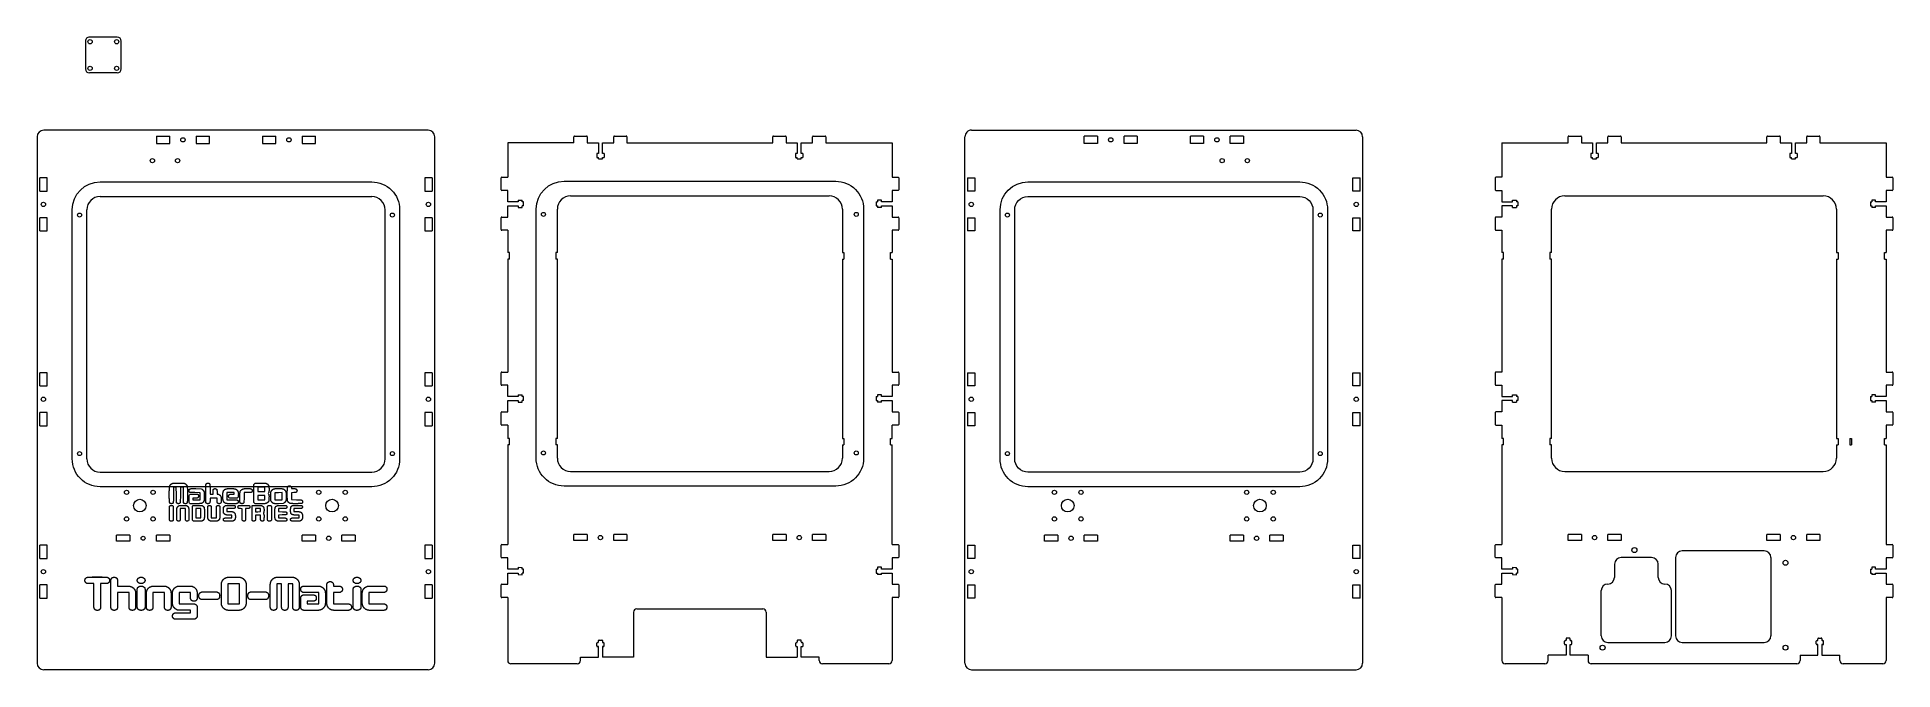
# Model space of a CAD drawing. Header units: millimetres. Extents: x -350 to 1050, y -3 to 474.
import ezdxf

# ---------------------------------------------------------------- set-up
doc = ezdxf.new("R2010")
doc.units = ezdxf.units.MM
doc.header["$MEASUREMENT"] = 0
doc.layers.get('0').update_dxf_attribs({"linetype": 'CONTINUOUS', "lineweight": 0, "true_color": 0x000000})
doc.layers.add('AcrylicCover', color=3, linetype='CONTINUOUS', lineweight=0)
doc.layers.add('Text', color=1, linetype='CONTINUOUS', lineweight=0, true_color=0xff0000)

# ---------------------------------------------------------------- blocks, each defined once
blk = doc.blocks.new('AcrylicCover')
blk.add_lwpolyline([(102.5, 218.8, -0.414215), (123.5, 197.8), (123.5, 10, -0.414214), (102.5, -11), (-102.5, -11, -0.414214), (-123.5, 10), (-123.5, 197.8, -0.414212), (-102.5, 218.8)], format="xyb", close=True)
at = {"linetype": 'Continuous'}
for centre in [(-118, 193.8), (118, 193.8), (-118, 14), (118, 14)]:
    blk.add_circle(centre, 1.5, dxfattribs=at)

msp = doc.modelspace()

# ---------------------------------------------------------------- linework, layer by layer
for p, q in [((-313.5, 470.5), (-313.5, 449.5)), ((-289.5, 473.5), (-310.5, 473.5)), ((-286.5, 449.5), (-286.5, 470.5)), ((-289.5, 446.5), (-310.5, 446.5)), ((-350, 398.4), (-350, 1.6)), ((-55, 403.4), (-345, 403.4)), ((-260, 398.9), (-260, 393.4)), ((-260, 398.9), (-250, 398.9)), ((-260, 393.4), (-250, 393.4)), ((-250, 393.4), (-250, 398.9)), ((-230, 398.9), (-230, 393.4)), ((-230, 398.9), (-220, 398.9)), ((-230, 393.4), (-220, 393.4)), ((-220, 393.4), (-220, 398.9)), ((-180, 398.9), (-180, 393.4)), ((-180, 398.9), (-170, 398.9)), ((-180, 393.4), (-170, 393.4)), ((-170, 393.4), (-170, 398.9)), ((-150, 398.9), (-150, 393.4)), ((-150, 398.9), (-140, 398.9)), ((-150, 393.4), (-140, 393.4)), ((-140, 393.4), (-140, 398.9)), ((-50, 1.6), (-50, 398.4)), ((5, 393.9), (5, 367.9)), ((55, 393.9), (5, 393.9)), ((55, 393.9), (55, 398.4)), ((55.5, 398.9), (64.5, 398.9)), ((65, 398.4), (65, 393.9)), ((65, 393.9), (73.5, 393.9)), ((73.5, 393.9), (73.5, 385.9)), ((76.5, 393.9), (85, 393.9)), ((76.5, 385.9), (76.5, 393.9)), ((85, 393.9), (85, 398.4)), ((85.5, 398.9), (94.5, 398.9)), ((95, 398.4), (95, 393.9)), ((95, 393.9), (205, 393.9)), ((205, 393.9), (205, 398.4)), ((205.5, 398.9), (214.5, 398.9)), ((215, 398.4), (215, 393.9)), ((215, 393.9), (223.5, 393.9)), ((223.5, 393.9), (223.5, 385.9)), ((226.5, 393.9), (235, 393.9)), ((226.5, 385.9), (226.5, 393.9)), ((235, 393.9), (235, 398.4)), ((235.5, 398.9), (244.5, 398.9)), ((245, 398.4), (245, 393.9)), ((245, 393.9), (295, 393.9)), ((260, 393.9), (262.2, 393.9)), ((295, 393.9), (295, 367.9)), ((350, 1.6), (350, 398.4)), ((355, 403.4), (645, 403.4)), ((440, 393.4), (440, 398.9)), ((450, 398.9), (440, 398.9)), ((450, 393.4), (440, 393.4)), ((450, 398.9), (450, 393.4)), ((470, 393.4), (470, 398.9)), ((480, 398.9), (470, 398.9)), ((480, 393.4), (470, 393.4)), ((480, 398.9), (480, 393.4)), ((520, 393.4), (520, 398.9)), ((530, 398.9), (520, 398.9)), ((530, 393.4), (520, 393.4)), ((530, 398.9), (530, 393.4)), ((550, 393.4), (550, 398.9)), ((560, 398.9), (550, 398.9)), ((560, 393.4), (550, 393.4)), ((560, 398.9), (560, 393.4)), ((650, 398.4), (650, 1.6)), ((755, 393.9), (805, 393.9)), ((755, 393.9), (755, 367.9)), ((805, 393.9), (805, 398.4)), ((805.5, 398.9), (814.5, 398.9)), ((815, 398.4), (815, 393.9)), ((815, 393.9), (823.5, 393.9)), ((823.5, 393.9), (823.5, 385.9)), ((826.5, 393.9), (835, 393.9)), ((826.5, 385.9), (826.5, 393.9)), ((835, 393.9), (835, 398.4)), ((835.5, 398.9), (844.5, 398.9)), ((845, 398.4), (845, 393.9)), ((845, 393.9), (955, 393.9)), ((955, 393.9), (955, 398.4)), ((955.5, 398.9), (964.5, 398.9)), ((965, 398.4), (965, 393.9)), ((965, 393.9), (973.5, 393.9)), ((973.5, 393.9), (973.5, 385.9)), ((976.5, 393.9), (985, 393.9)), ((976.5, 385.9), (976.5, 393.9)), ((985, 393.9), (985, 398.4)), ((985.5, 398.9), (994.5, 398.9)), ((995, 398.4), (995, 393.9)), ((995, 393.9), (1045, 393.9)), ((1045, 393.9), (1045, 367.9)), ((72.2, 385.9), (72.2, 382.9)), ((73.5, 385.9), (72.2, 385.9)), ((72.2, 382.9), (73.5, 382.9)), ((73.5, 381.9), (73.5, 382.9)), ((73.5, 381.9), (76.5, 381.9)), ((77.7, 385.9), (76.5, 385.9)), ((76.5, 382.9), (77.7, 382.9)), ((76.5, 381.9), (76.5, 382.9)), ((77.7, 385.9), (77.7, 382.9)), ((222.2, 385.9), (222.2, 382.9)), ((223.5, 385.9), (222.2, 385.9)), ((222.2, 382.9), (223.5, 382.9)), ((223.5, 381.9), (223.5, 382.9)), ((223.5, 381.9), (226.5, 381.9)), ((227.7, 385.9), (226.5, 385.9)), ((226.5, 382.9), (227.7, 382.9)), ((226.5, 381.9), (226.5, 382.9)), ((227.7, 385.9), (227.7, 382.9)), ((350, 390.4), (350, 390.4)), ((822.2, 385.9), (822.2, 382.9)), ((823.5, 385.9), (822.2, 385.9)), ((822.2, 382.9), (823.5, 382.9)), ((823.5, 381.9), (823.5, 382.9)), ((823.5, 381.9), (826.5, 381.9)), ((827.7, 385.9), (826.5, 385.9)), ((826.5, 382.9), (827.7, 382.9)), ((826.5, 381.9), (826.5, 382.9)), ((827.7, 385.9), (827.7, 382.9)), ((972.2, 385.9), (972.2, 382.9)), ((973.5, 385.9), (972.2, 385.9)), ((972.2, 382.9), (973.5, 382.9)), ((973.5, 381.9), (973.5, 382.9)), ((973.5, 381.9), (976.5, 381.9)), ((977.7, 385.9), (976.5, 385.9)), ((976.5, 382.9), (977.7, 382.9)), ((976.5, 381.9), (976.5, 382.9)), ((977.7, 385.9), (977.7, 382.9)), ((-342.5, 367.4), (-348, 367.4)), ((-348, 357.4), (-348, 367.4)), ((-342.5, 357.4), (-342.5, 367.4)), ((-57.5, 367.4), (-57.5, 357.4)), ((-52, 367.4), (-57.5, 367.4)), ((-52, 367.4), (-52, 357.4)), ((0, 358.4), (0, 367.4)), ((0.5, 367.9), (5, 367.9)), ((295, 367.9), (299.5, 367.9)), ((300, 367.4), (300, 358.4)), ((352, 367.4), (357.5, 367.4)), ((352, 367.4), (352, 357.4)), ((357.5, 367.4), (357.5, 357.4)), ((642.5, 357.4), (642.5, 367.4)), ((642.5, 367.4), (648, 367.4)), ((648, 357.4), (648, 367.4)), ((750, 367.4), (750, 358.4)), ((755, 367.9), (750.5, 367.9)), ((1045, 367.9), (1049.5, 367.9)), ((1050, 367.4), (1050, 358.4)), ((-348, 357.4), (-342.5, 357.4)), ((-302.5, 353.4), (-97.5, 353.4)), ((-57.5, 357.4), (-52, 357.4)), ((5, 357.9), (0.5, 357.9)), ((5, 349.4), (5, 357.9)), ((13, 350.6), (16, 350.6)), ((13, 350.6), (13, 349.4)), ((16, 349.4), (16, 350.6)), ((52.5, 353.9), (247.5, 353.9)), ((287, 350.6), (284, 350.7)), ((284, 350.7), (284, 349.4)), ((287, 349.4), (287, 350.6)), ((299.5, 357.9), (295, 357.9)), ((295, 357.9), (295, 349.4)), ((357.5, 357.4), (352, 357.4)), ((648, 357.4), (642.5, 357.4)), ((750.5, 357.9), (755, 357.9)), ((755, 357.9), (755, 349.4)), ((763, 350.6), (766, 350.7)), ((763, 349.4), (763, 350.6)), ((766, 350.7), (766, 349.4)), ((802.5, 353.9), (997.5, 353.9)), ((1037, 350.6), (1034, 350.7)), ((1034, 350.7), (1034, 349.4)), ((1037, 349.4), (1037, 350.6)), ((1049.5, 357.9), (1045, 357.9)), ((1045, 357.9), (1045, 349.4)), ((-342.5, 337.4), (-348, 337.4)), ((-348, 327.4), (-348, 337.4)), ((-342.5, 327.4), (-342.5, 337.4)), ((-312.5, 155.6), (-312.5, 343.4)), ((-87.5, 155.6), (-87.5, 343.4)), ((-57.5, 337.4), (-57.5, 327.4)), ((-52, 337.4), (-57.5, 337.4)), ((-52, 337.4), (-52, 327.4)), ((0, 328.4), (0, 337.4)), ((0.5, 337.9), (5, 337.9)), ((13, 349.4), (5, 349.4)), ((5, 337.9), (5, 346.4)), ((5, 346.4), (13, 346.4)), ((13, 346.4), (13, 345.1)), ((13, 345.1), (16, 345.1)), ((17, 349.4), (16, 349.4)), ((16, 345.1), (16, 346.4)), ((17, 346.4), (16, 346.4)), ((17, 346.4), (17, 349.4)), ((42.5, 311.1), (42.5, 343.9)), ((257.5, 343.9), (257.5, 311.1)), ((283, 349.4), (284, 349.4)), ((283, 349.4), (283, 346.4)), ((283, 346.4), (284, 346.4)), ((284, 346.4), (284, 345.2)), ((287, 345.1), (284, 345.2)), ((295, 349.4), (287, 349.4)), ((287, 345.1), (287, 346.4)), ((287, 346.4), (295, 346.4)), ((295, 346.4), (295, 337.9)), ((295, 337.9), (299.5, 337.9)), ((300, 337.4), (300, 328.4)), ((352, 337.4), (357.5, 337.4)), ((352, 337.4), (352, 327.4)), ((357.5, 337.4), (357.5, 327.4)), ((642.5, 327.4), (642.5, 337.4)), ((642.5, 337.4), (648, 337.4)), ((648, 327.4), (648, 337.4)), ((750, 337.4), (750, 328.4)), ((755, 337.9), (750.5, 337.9)), ((755, 349.4), (763, 349.4)), ((755, 346.4), (755, 337.9)), ((763, 346.4), (755, 346.4)), ((763, 345.1), (763, 346.4)), ((763, 345.1), (766, 345.2)), ((767, 349.4), (766, 349.4)), ((766, 346.4), (766, 345.2)), ((767, 346.4), (766, 346.4)), ((767, 349.4), (767, 346.4)), ((792.5, 311.1), (792.5, 343.9)), ((1007.5, 343.9), (1007.5, 311.1)), ((1033, 349.4), (1034, 349.4)), ((1033, 349.4), (1033, 346.4)), ((1033, 346.4), (1034, 346.4)), ((1034, 346.4), (1034, 345.2)), ((1037, 345.1), (1034, 345.2)), ((1045, 349.4), (1037, 349.4)), ((1037, 345.1), (1037, 346.4)), ((1037, 346.4), (1045, 346.4)), ((1045, 346.4), (1045, 337.9)), ((1045, 337.9), (1049.5, 337.9)), ((1050, 337.4), (1050, 328.4)), ((-348, 327.4), (-342.5, 327.4)), ((-57.5, 327.4), (-52, 327.4)), ((5, 327.9), (0.5, 327.9)), ((5, 327.9), (5, 311.1)), ((299.5, 327.9), (295, 327.9)), ((295, 327.9), (295, 311.1)), ((357.5, 327.4), (352, 327.4)), ((648, 327.4), (642.5, 327.4)), ((750.5, 327.9), (755, 327.9)), ((755, 327.9), (755, 311.1)), ((1049.5, 327.9), (1045, 327.9)), ((1045, 327.9), (1045, 311.1)), ((6.3, 311.1), (5, 311.1)), ((6.3, 306.1), (6.3, 311.1)), ((42.5, 311.1), (41.3, 311.1)), ((41.3, 311.1), (41.3, 306.1)), ((257.5, 311.1), (258.7, 311.1)), ((258.7, 311.1), (258.7, 306.1)), ((293.7, 306.1), (293.7, 311.1)), ((293.7, 311.1), (295, 311.1)), ((756.3, 311.1), (755, 311.1)), ((756.3, 306.1), (756.3, 311.1)), ((792.5, 311.1), (791.3, 311.1)), ((791.3, 311.1), (791.3, 306.1)), ((1007.5, 311.1), (1008.7, 311.1)), ((1008.7, 311.1), (1008.7, 306.1)), ((1043.7, 306.1), (1043.7, 311.1)), ((1043.7, 311.1), (1045, 311.1)), ((6.3, 306.1), (5, 306.1)), ((5, 306.1), (5, 221.1)), ((42.5, 306.1), (41.3, 306.1)), ((42.5, 171.1), (42.5, 306.1)), ((257.5, 306.1), (258.7, 306.1)), ((257.5, 306.1), (257.5, 171.1)), ((293.7, 306.1), (295, 306.1)), ((295, 306.1), (295, 221.1)), ((756.3, 306.1), (755, 306.1)), ((755, 306.1), (755, 221.1)), ((792.5, 306.1), (791.3, 306.1)), ((792.5, 171.1), (792.5, 306.1)), ((1007.5, 306.1), (1008.7, 306.1)), ((1007.5, 306.1), (1007.5, 171.1)), ((1043.7, 306.1), (1045, 306.1)), ((1045, 306.1), (1045, 221.1)), ((-342.5, 220.6), (-348, 220.6)), ((-348, 210.6), (-348, 220.6)), ((-348, 210.6), (-342.5, 210.6)), ((-342.5, 210.6), (-342.5, 220.6)), ((-57.5, 220.6), (-57.5, 210.6)), ((-52, 220.6), (-57.5, 220.6)), ((-57.5, 210.6), (-52, 210.6)), ((-52, 220.6), (-52, 210.6)), ((0, 211.6), (0, 220.6)), ((0.5, 221.1), (5, 221.1)), ((5, 211.1), (0.5, 211.1)), ((5, 202.6), (5, 211.1)), ((295, 221.1), (299.5, 221.1)), ((299.5, 211.1), (295, 211.1)), ((295, 211.1), (295, 202.6)), ((300, 220.6), (300, 211.6)), ((352, 220.6), (357.5, 220.6)), ((352, 220.6), (352, 210.6)), ((357.5, 210.6), (352, 210.6)), ((357.5, 220.6), (357.5, 210.6)), ((642.5, 210.6), (642.5, 220.6)), ((642.5, 220.6), (648, 220.6)), ((648, 210.6), (642.5, 210.6)), ((648, 210.6), (648, 220.6)), ((750, 220.6), (750, 211.6)), ((755, 221.1), (750.5, 221.1)), ((750.5, 211.1), (755, 211.1)), ((755, 211.1), (755, 202.6)), ((1045, 221.1), (1049.5, 221.1)), ((1049.5, 211.1), (1045, 211.1)), ((1045, 211.1), (1045, 202.6)), ((1050, 220.6), (1050, 211.6)), ((13, 202.6), (5, 202.6)), ((5, 191.1), (5, 199.6)), ((5, 199.6), (13, 199.6)), ((13, 203.9), (16, 203.8)), ((13, 203.9), (13, 202.6)), ((13, 199.6), (13, 198.4)), ((13, 198.4), (16, 198.3)), ((16, 202.6), (16, 203.8)), ((17, 202.6), (16, 202.6)), ((16, 198.3), (16, 199.6)), ((17, 199.6), (16, 199.6)), ((17, 199.6), (17, 202.6)), ((283, 202.6), (284, 202.6)), ((283, 202.6), (283, 199.6)), ((283, 199.6), (284, 199.6)), ((287, 203.9), (284, 203.9)), ((284, 203.9), (284, 202.6)), ((284, 199.6), (284, 198.4)), ((287, 198.4), (284, 198.4)), ((287, 202.6), (287, 203.9)), ((295, 202.6), (287, 202.6)), ((287, 198.4), (287, 199.6)), ((287, 199.6), (295, 199.6)), ((295, 199.6), (295, 191.1)), ((755, 202.6), (763, 202.6)), ((755, 199.6), (755, 191.1)), ((763, 199.6), (755, 199.6)), ((763, 203.9), (766, 203.9)), ((763, 202.6), (763, 203.9)), ((763, 198.4), (763, 199.6)), ((763, 198.4), (766, 198.4)), ((766, 203.9), (766, 202.6)), ((767, 202.6), (766, 202.6)), ((766, 199.6), (766, 198.4)), ((767, 199.6), (766, 199.6)), ((767, 202.6), (767, 199.6)), ((1033, 202.6), (1034, 202.6)), ((1033, 202.6), (1033, 199.6)), ((1033, 199.6), (1034, 199.6)), ((1037, 203.9), (1034, 203.9)), ((1034, 203.9), (1034, 202.6)), ((1034, 199.6), (1034, 198.4)), ((1037, 198.4), (1034, 198.4)), ((1037, 202.6), (1037, 203.9)), ((1045, 202.6), (1037, 202.6)), ((1037, 198.4), (1037, 199.6)), ((1037, 199.6), (1045, 199.6)), ((1045, 199.6), (1045, 191.1)), ((-342.5, 190.6), (-348, 190.6)), ((-348, 180.6), (-348, 190.6)), ((-342.5, 180.6), (-342.5, 190.6)), ((-57.5, 190.6), (-57.5, 180.6)), ((-52, 190.6), (-57.5, 190.6)), ((-52, 190.6), (-52, 180.6)), ((0, 181.6), (0, 190.6)), ((0.5, 191.1), (5, 191.1)), ((295, 191.1), (299.5, 191.1)), ((300, 190.6), (300, 181.6)), ((352, 190.6), (357.5, 190.6)), ((352, 190.6), (352, 180.6)), ((357.5, 190.6), (357.5, 180.6)), ((642.5, 180.6), (642.5, 190.6)), ((642.5, 190.6), (648, 190.6)), ((648, 180.6), (648, 190.6)), ((750, 190.6), (750, 181.6)), ((755, 191.1), (750.5, 191.1)), ((1045, 191.1), (1049.5, 191.1)), ((1050, 190.6), (1050, 181.6)), ((-348, 180.6), (-342.5, 180.6)), ((-57.5, 180.6), (-52, 180.6)), ((5, 181.1), (0.5, 181.1)), ((5, 181.1), (5, 171.1)), ((6.3, 171.1), (5, 171.1)), ((6.3, 166.1), (6.3, 171.1)), ((42.5, 171.1), (41.3, 171.1)), ((41.3, 171.1), (41.3, 166.1)), ((257.5, 171.1), (258.7, 171.1)), ((258.7, 171.1), (258.7, 166.1)), ((293.7, 166.1), (293.7, 171.1)), ((293.7, 171.1), (295, 171.1)), ((299.5, 181.1), (295, 181.1)), ((295, 171.1), (295, 181.1)), ((357.5, 180.6), (352, 180.6)), ((648, 180.6), (642.5, 180.6)), ((750.5, 181.1), (755, 181.1)), ((755, 181.1), (755, 171.1)), ((756.3, 171.1), (755, 171.1)), ((756.3, 166.1), (756.3, 171.1)), ((792.5, 171.1), (791.3, 171.1)), ((791.3, 171.1), (791.3, 166.1)), ((1007.5, 171.1), (1008.7, 171.1)), ((1008.7, 171.1), (1008.7, 166.1)), ((1017.5, 171.1), (1018.7, 171.1)), ((1017.5, 171.1), (1017.5, 166.1)), ((1018.7, 171.1), (1018.7, 166.1)), ((1043.7, 166.1), (1043.7, 171.1)), ((1043.7, 171.1), (1045, 171.1)), ((1049.5, 181.1), (1045, 181.1)), ((1045, 181.1), (1045, 171.1)), ((6.3, 166.1), (5, 166.1)), ((5, 166.1), (5, 91.1)), ((42.5, 166.1), (41.3, 166.1)), ((42.5, 156.1), (42.5, 166.1)), ((257.5, 166.1), (258.7, 166.1)), ((257.5, 166.1), (257.5, 156.1)), ((293.7, 166.1), (295, 166.1)), ((295, 166.1), (295, 166.1)), ((295, 91.1), (295, 166.1)), ((756.3, 166.1), (755, 166.1)), ((755, 166.1), (755, 91.1)), ((792.5, 166.1), (791.3, 166.1)), ((792.5, 156.1), (792.5, 166.1)), ((1007.5, 166.1), (1008.7, 166.1)), ((1007.5, 166.1), (1007.5, 156.1)), ((1017.5, 166.1), (1018.7, 166.1)), ((1043.7, 166.1), (1045, 166.1)), ((1045, 166.1), (1045, 91.1)), ((-302.5, 145.6), (-97.5, 145.6)), ((52.5, 146.1), (247.5, 146.1)), ((802.5, 146.1), (997.5, 146.1)), ((-280, 98.1), (-290, 98.1)), ((-290, 93.6), (-290, 98.1)), ((-280, 98.1), (-280, 93.6)), ((-250, 98.1), (-260, 98.1)), ((-260, 93.6), (-260, 98.1)), ((-250, 98.1), (-250, 93.6)), ((-140, 98.1), (-150, 98.1)), ((-150, 93.6), (-150, 98.1)), ((-140, 98.1), (-140, 93.6)), ((-110, 98.1), (-120, 98.1)), ((-120, 93.6), (-120, 98.1)), ((-110, 98.1), (-110, 93.6)), ((65, 98.6), (55, 98.6)), ((55, 94.1), (55, 98.6)), ((65, 98.6), (65, 94.1)), ((95, 98.6), (85, 98.6)), ((85, 94.1), (85, 98.6)), ((95, 98.6), (95, 94.1)), ((215, 98.6), (205, 98.6)), ((205, 94.1), (205, 98.6)), ((215, 98.6), (215, 94.1)), ((245, 98.6), (235, 98.6)), ((235, 94.1), (235, 98.6)), ((245, 98.6), (245, 94.1)), ((420, 98.1), (410, 98.1)), ((410, 93.6), (410, 98.1)), ((420, 98.1), (420, 93.6)), ((450, 98.1), (440, 98.1)), ((440, 93.6), (440, 98.1)), ((450, 98.1), (450, 93.6)), ((560, 98.1), (550, 98.1)), ((550, 93.6), (550, 98.1)), ((560, 98.1), (560, 93.6)), ((590, 98.1), (580, 98.1)), ((580, 93.6), (580, 98.1)), ((590, 98.1), (590, 93.6)), ((815, 98.6), (805, 98.6)), ((805, 94.1), (805, 98.6)), ((815, 98.6), (815, 94.1)), ((845, 98.6), (835, 98.6)), ((835, 94.1), (835, 98.6)), ((845, 98.6), (845, 94.1)), ((965, 98.6), (955, 98.6)), ((955, 94.1), (955, 98.6)), ((965, 98.6), (965, 94.1)), ((995, 98.6), (985, 98.6)), ((985, 94.1), (985, 98.6)), ((995, 98.6), (995, 94.1)), ((-342.5, 90.6), (-348, 90.6)), ((-348, 80.6), (-348, 90.6)), ((-342.5, 80.6), (-342.5, 90.6)), ((-280, 93.6), (-290, 93.6)), ((-250, 93.6), (-260, 93.6)), ((-140, 93.6), (-150, 93.6)), ((-110, 93.6), (-120, 93.6)), ((-57.5, 90.6), (-57.5, 80.6)), ((-52, 90.6), (-57.5, 90.6)), ((-52, 90.6), (-52, 80.6)), ((0, 81.6), (0, 90.6)), ((0.5, 91.1), (5, 91.1)), ((65, 94.1), (55, 94.1)), ((95, 94.1), (85, 94.1)), ((215, 94.1), (205, 94.1)), ((245, 94.1), (235, 94.1)), ((295, 91.1), (299.5, 91.1)), ((300, 90.6), (300, 81.6)), ((352, 90.6), (357.5, 90.6)), ((352, 90.6), (352, 80.6)), ((357.5, 90.6), (357.5, 80.6)), ((420, 93.6), (410, 93.6)), ((450, 93.6), (440, 93.6)), ((560, 93.6), (550, 93.6)), ((590, 93.6), (580, 93.6)), ((642.5, 80.6), (642.5, 90.6)), ((642.5, 90.6), (648, 90.6)), ((648, 80.6), (648, 90.6)), ((750, 81.6), (750, 90.6)), ((750.5, 91.1), (755, 91.1)), ((815, 94.1), (805, 94.1)), ((845, 94.1), (835, 94.1)), ((953, 86.3), (891, 86.3)), ((965, 94.1), (955, 94.1)), ((995, 94.1), (985, 94.1)), ((1045, 91.1), (1049.5, 91.1)), ((1050, 90.6), (1050, 81.6)), ((-348, 80.6), (-342.5, 80.6)), ((-57.5, 80.6), (-52, 80.6)), ((5, 81.1), (0.5, 81.1)), ((5, 72.6), (5, 81.1)), ((13, 72.6), (5, 72.6)), ((13, 73.9), (16, 73.8)), ((13, 73.9), (13, 72.6)), ((16, 72.6), (16, 73.8)), ((17, 72.6), (16, 72.6)), ((17, 69.6), (17, 72.6)), ((283, 72.6), (284, 72.6)), ((283, 72.6), (283, 69.6)), ((287, 73.9), (284, 73.9)), ((284, 73.9), (284, 72.6)), ((287, 72.6), (287, 73.9)), ((295, 72.6), (287, 72.6)), ((299.5, 81.1), (295, 81.1)), ((295, 81.1), (295, 72.6)), ((357.5, 80.6), (352, 80.6)), ((648, 80.6), (642.5, 80.6)), ((755, 81.1), (750.5, 81.1)), ((755, 72.6), (755, 81.1)), ((763, 72.6), (755, 72.6)), ((763, 73.9), (766, 73.8)), ((763, 73.9), (763, 72.6)), ((766, 72.6), (766, 73.8)), ((767, 72.6), (766, 72.6)), ((767, 69.6), (767, 72.6)), ((840, 76.3), (840, 66.3)), ((866, 81.3), (845, 81.3)), ((868, 81.3), (866, 81.3)), ((873, 66.3), (873, 76.3)), ((886, 81.3), (886, 22.3)), ((958, 81.3), (958, 22.3)), ((1033, 72.6), (1034, 72.6)), ((1033, 72.6), (1033, 69.6)), ((1037, 73.9), (1034, 73.9)), ((1034, 73.9), (1034, 72.6)), ((1037, 72.6), (1037, 73.9)), ((1045, 72.6), (1037, 72.6)), ((1049.5, 81.1), (1045, 81.1)), ((1045, 81.1), (1045, 72.6)), ((-342.5, 60.6), (-348, 60.6)), ((-348, 50.6), (-348, 60.6)), ((-342.5, 50.6), (-342.5, 60.6)), ((-57.5, 60.6), (-57.5, 50.6)), ((-52, 60.6), (-57.5, 60.6)), ((-52, 60.6), (-52, 50.6)), ((0, 51.6), (0, 60.6)), ((0.5, 61.1), (5, 61.1)), ((5, 61.1), (5, 69.6)), ((5, 69.6), (13, 69.6)), ((13, 69.6), (13, 68.4)), ((13, 68.4), (16, 68.3)), ((16, 68.3), (16, 69.6)), ((17, 69.6), (16, 69.6)), ((283, 69.6), (284, 69.6)), ((284, 69.6), (284, 68.4)), ((287, 68.4), (284, 68.4)), ((287, 68.4), (287, 69.6)), ((287, 69.6), (295, 69.6)), ((295, 69.6), (295, 61.1)), ((295, 61.1), (299.5, 61.1)), ((300, 60.6), (300, 51.6)), ((352, 60.6), (357.5, 60.6)), ((352, 60.6), (352, 50.6)), ((357.5, 60.6), (357.5, 50.6)), ((642.5, 50.6), (642.5, 60.6)), ((642.5, 60.6), (648, 60.6)), ((648, 50.6), (648, 60.6)), ((750, 51.6), (750, 60.6)), ((750.5, 61.1), (755, 61.1)), ((755, 61.1), (755, 69.6)), ((755, 69.6), (763, 69.6)), ((763, 69.6), (763, 68.4)), ((763, 68.4), (766, 68.3)), ((766, 68.3), (766, 69.6)), ((767, 69.6), (766, 69.6)), ((830, 22.3), (830, 56.3)), ((835, 61.3), (835, 61.3)), ((878, 61.3), (878, 61.3)), ((883, 22.3), (883, 56.3)), ((1033, 69.6), (1034, 69.6)), ((1034, 69.6), (1034, 68.4)), ((1037, 68.4), (1034, 68.4)), ((1037, 68.4), (1037, 69.6)), ((1037, 69.6), (1045, 69.6)), ((1045, 69.6), (1045, 61.1)), ((1045, 61.1), (1049.5, 61.1)), ((1050, 60.6), (1050, 51.6)), ((-348, 50.6), (-342.5, 50.6)), ((-57.5, 50.6), (-52, 50.6)), ((5, 51.1), (0.5, 51.1)), ((5, 51.1), (5, 3.6)), ((102.5, 42.6), (197.5, 42.6)), ((299.5, 51.1), (295, 51.1)), ((295, 51.1), (295, 3.6)), ((357.5, 50.6), (352, 50.6)), ((648, 50.6), (642.5, 50.6)), ((755, 51.1), (750.5, 51.1)), ((755, 51.1), (755, 3.6)), ((1049.5, 51.1), (1045, 51.1)), ((1045, 51.1), (1045, 3.6)), ((100, 40.1), (100, 6.1)), ((200, 40.1), (200, 6.1)), ((72.2, 14.6), (72.2, 16.6)), ((72.7, 17.1), (73, 17.1)), ((73.5, 14.1), (72.7, 14.1)), ((73.5, 17.6), (73.5, 18.6)), ((73.5, 6.1), (73.5, 14.1)), ((74, 19.1), (76, 19.1)), ((76.5, 18.6), (76.5, 17.6)), ((77.2, 14.1), (76.5, 14.1)), ((76.5, 14.1), (76.5, 6.1)), ((77, 17.1), (77.2, 17.1)), ((77.7, 14.6), (77.7, 16.6)), ((222.3, 14.6), (222.3, 16.6)), ((223, 17.1), (222.8, 17.1)), ((222.8, 14.1), (223.5, 14.1)), ((223.5, 18.6), (223.5, 17.6)), ((223.5, 14.1), (223.5, 6.1)), ((226, 19.1), (224, 19.1)), ((226.5, 17.6), (226.5, 18.6)), ((226.5, 14.1), (227.3, 14.1)), ((226.5, 6.1), (226.5, 14.1)), ((227.3, 17.1), (227, 17.1)), ((227.8, 14.6), (227.8, 16.6)), ((802.3, 16.1), (802.3, 18.1)), ((802.7, 15.6), (803.5, 15.6)), ((803, 18.6), (802.8, 18.6)), ((803.5, 20.1), (803.5, 19.1)), ((803.5, 15.6), (803.5, 7.6)), ((806, 20.6), (804, 20.6)), ((806.5, 19.1), (806.5, 20.1)), ((806.5, 15.6), (807.3, 15.6)), ((806.5, 7.6), (806.5, 15.6)), ((807.3, 18.6), (807, 18.6)), ((807.8, 16.1), (807.8, 18.1)), ((835, 17.3), (878, 17.3)), ((891, 17.3), (953, 17.3)), ((992.2, 16.1), (992.2, 18.1)), ((992.7, 18.6), (993, 18.6)), ((993.5, 15.6), (992.7, 15.6)), ((993.5, 19.1), (993.5, 20.1)), ((993.5, 7.6), (993.5, 15.6)), ((994, 20.6), (996, 20.6)), ((996.5, 20.1), (996.5, 19.1)), ((997.2, 15.6), (996.5, 15.6)), ((996.5, 15.6), (996.5, 7.6)), ((997, 18.6), (997.2, 18.6)), ((997.7, 16.1), (997.7, 18.1)), ((57.5, 1.1), (7.5, 1.1)), ((60, 3.6), (60, 6.1)), ((60, 6.1), (73.5, 6.1)), ((100, 6.1), (76.5, 6.1)), ((200, 6.1), (223.5, 6.1)), ((240, 6.1), (226.5, 6.1)), ((240, 3.6), (240, 6.1)), ((292.5, 1.1), (242.5, 1.1)), ((787.5, 1.1), (757.5, 1.1)), ((790, 3.6), (790, 7.6)), ((803.5, 7.6), (790, 7.6)), ((820, 7.6), (806.5, 7.6)), ((820, 7.6), (820, 3.6)), ((977.5, 1.1), (822.5, 1.1)), ((980, 7.6), (980, 3.6)), ((980, 7.6), (993.5, 7.6)), ((996.5, 7.6), (1010, 7.6)), ((1010, 3.6), (1010, 7.6)), ((1042.5, 1.1), (1012.5, 1.1)), ((-55, -3.4), (-345, -3.4)), ((355, -3.4), (645, -3.4))]:
    msp.add_line(p, q)
msp.add_lwpolyline([(602.5, 353.4, -0.414215), (612.5, 343.4), (612.5, 155.6, -0.414214), (602.5, 145.6), (397.5, 145.6, -0.414214), (387.5, 155.6), (387.5, 343.4, -0.414212), (397.5, 353.4)], format="xyb", close=True)
for centre, radius in [((-310, 470), 1.62), ((-310, 470), 1.62), ((-290, 470), 1.62), ((-290, 470), 1.62), ((-310, 450), 1.62), ((-310, 450), 1.62), ((-290, 450), 1.62), ((-290, 450), 1.62), ((-240, 396.1), 1.62), ((-160, 396.1), 1.62), ((460, 396.1), 1.62), ((540, 396.1), 1.62), ((-263, 380.4), 1.62), ((-244, 380.4), 1.62), ((544, 380.4), 1.62), ((563, 380.4), 1.62), ((-345.2, 347.4), 1.62), ((-54.8, 347.4), 1.62), ((354.7, 347.4), 1.62), ((645.2, 347.4), 1.62), ((-345.2, 200.6), 1.62), ((-54.8, 200.6), 1.62), ((354.7, 200.6), 1.62), ((645.2, 200.6), 1.62), ((-282.5, 130.4), 1.62), ((-262.5, 130.4), 1.62), ((-137.5, 130.4), 1.62), ((-117.5, 130.4), 1.62), ((417.5, 130.4), 1.62), ((437.5, 130.4), 1.62), ((562.5, 130.4), 1.62), ((582.5, 130.4), 1.62), ((-282.5, 110.4), 1.62), ((-272.5, 120.4), 4.75), ((-262.5, 110.4), 1.62), ((-137.5, 110.4), 1.62), ((-127.5, 120.4), 4.75), ((-117.5, 110.4), 1.62), ((417.5, 110.4), 1.62), ((427.5, 120.4), 4.75), ((437.5, 110.4), 1.62), ((562.5, 110.4), 1.62), ((572.5, 120.4), 4.75), ((582.5, 110.4), 1.62), ((-270, 95.8), 1.5), ((-130, 95.8), 1.62), ((75, 96.3), 1.62), ((225, 96.3), 1.62), ((430, 95.8), 1.62), ((570, 95.8), 1.62), ((825, 96.3), 1.62), ((855, 86.9), 1.87), ((975, 96.3), 1.62), ((-345.2, 70.6), 1.62), ((-54.8, 70.6), 1.62), ((354.7, 70.6), 1.62), ((645.2, 70.6), 1.62), ((969, 77.3), 1.87), ((831, 13.3), 1.87), ((969, 13.3), 1.87)]:
    msp.add_circle(centre, radius)
for centre, radius, start, end in [((-310.5, 470.5), 3, 90.0001, 180.0001), ((-289.5, 470.5), 3, 0.0001, 90.0001), ((-310.5, 449.5), 3, 180.0001, 270.0001), ((-289.5, 449.5), 3, 270.0001, 0.0001), ((-345, 398.4), 5, 90, 180), ((-55, 398.4), 5, 0, 90), ((55.5, 398.4), 0.5, 90, 180), ((64.5, 398.4), 0.5, 0, 90), ((85.5, 398.4), 0.5, 90, 180), ((94.5, 398.4), 0.5, 0, 90), ((205.5, 398.4), 0.5, 90, 180), ((214.5, 398.4), 0.5, 0, 90), ((235.5, 398.4), 0.5, 90, 180), ((244.5, 398.4), 0.5, 0, 90), ((355, 398.4), 5, 90.0001, 180.0001), ((645, 398.4), 5, 0.0001, 90.0001), ((805.5, 398.4), 0.5, 90, 180), ((814.5, 398.4), 0.5, 0, 90), ((835.5, 398.4), 0.5, 90, 180), ((844.5, 398.4), 0.5, 0, 90), ((955.5, 398.4), 0.5, 90, 180), ((964.5, 398.4), 0.5, 0, 90), ((985.5, 398.4), 0.5, 90, 180), ((994.5, 398.4), 0.5, 0, 90), ((0.5, 367.4), 0.5, 90, 180), ((299.5, 367.4), 0.5, 360, 90), ((750.5, 367.4), 0.5, 90, 180), ((1049.5, 367.4), 0.5, 360, 90), ((-302.5, 343.4), 10, 90.0003, 180), ((-97.5, 343.4), 10, 0, 90.0003), ((0.5, 358.4), 0.5, 180, 270), ((52.5, 343.9), 10, 90.0003, 180), ((247.5, 343.9), 10, 0, 90.0003), ((299.5, 358.4), 0.5, 270, 360), ((750.5, 358.4), 0.5, 180, 270), ((802.5, 343.9), 10, 90.0003, 180), ((997.5, 343.9), 10, 0, 90.0003), ((1049.5, 358.4), 0.5, 270, 360), ((0.5, 337.4), 0.5, 90, 180), ((299.5, 337.4), 0.5, 360, 90), ((750.5, 337.4), 0.5, 90, 180), ((1049.5, 337.4), 0.5, 360, 90), ((0.5, 328.4), 0.5, 180, 270), ((299.5, 328.4), 0.5, 270, 360), ((750.5, 328.4), 0.5, 180, 270), ((1049.5, 328.4), 0.5, 270, 360), ((0.5, 220.6), 0.5, 90, 180), ((0.5, 211.6), 0.5, 180, 270), ((299.5, 220.6), 0.5, 360, 90), ((299.5, 211.6), 0.5, 270, 360), ((750.5, 220.6), 0.5, 90, 180), ((750.5, 211.6), 0.5, 180, 270), ((1049.5, 220.6), 0.5, 360, 90), ((1049.5, 211.6), 0.5, 270, 360), ((0.5, 190.6), 0.5, 90, 180), ((299.5, 190.6), 0.5, 360, 90), ((750.5, 190.6), 0.5, 90, 180), ((1049.5, 190.6), 0.5, 360, 90), ((0.5, 181.6), 0.5, 180, 270), ((299.5, 181.6), 0.5, 270, 360), ((750.5, 181.6), 0.5, 180, 270), ((1049.5, 181.6), 0.5, 270, 360), ((-302.5, 155.6), 10, 180, 270), ((-97.5, 155.6), 10, 270, 0), ((52.5, 156.1), 10, 180, 270), ((247.5, 156.1), 10, 270, 0), ((802.5, 156.1), 10, 180, 270), ((997.5, 156.1), 10, 270, 0), ((0.5, 90.6), 0.5, 90, 180), ((299.5, 90.6), 0.5, 360, 90), ((750.5, 90.6), 0.5, 90, 180), ((891, 81.3), 5, 90, 180), ((953, 81.3), 5, 360, 90), ((1049.5, 90.6), 0.5, 360, 90), ((0.5, 81.6), 0.5, 180, 270), ((299.5, 81.6), 0.5, 270, 360), ((750.5, 81.6), 0.5, 180, 270), ((845, 76.3), 5, 90, 180), ((868, 76.3), 5, 360, 90), ((1049.5, 81.6), 0.5, 270, 360), ((0.5, 60.6), 0.5, 90, 180), ((299.5, 60.6), 0.5, 360, 90), ((750.5, 60.6), 0.5, 90, 180), ((835, 56.3), 5, 90, 180), ((835, 66.3), 5, 270, 360), ((878, 66.3), 5, 180, 270), ((878, 56.3), 5, 360, 90), ((1049.5, 60.6), 0.5, 360, 90), ((0.5, 51.6), 0.5, 180, 270), ((102.5, 40.1), 2.5, 90, 180.0001), ((197.5, 40.1), 2.5, 0.0001, 90), ((299.5, 51.6), 0.5, 270, 360), ((750.5, 51.6), 0.5, 180, 270), ((1049.5, 51.6), 0.5, 270, 360), ((72.7, 16.6), 0.5, 90, 180.0896), ((72.7, 14.6), 0.5, 180.0896, 269.945), ((73, 17.6), 0.5, 270, 360), ((74, 18.6), 0.5, 90, 180), ((76, 18.6), 0.5, 360, 90), ((77, 17.6), 0.5, 180, 270), ((77.2, 16.6), 0.5, 0.0481, 90), ((77.2, 14.6), 0.5, 270.0544, 0.0481), ((222.8, 16.6), 0.5, 90, 179.9519), ((222.8, 14.6), 0.5, 179.9519, 269.9456), ((223, 17.6), 0.5, 270, 360), ((224, 18.6), 0.5, 90, 180), ((226, 18.6), 0.5, 360, 90), ((227, 17.6), 0.5, 180, 270), ((227.3, 16.6), 0.5, 359.9104, 90), ((227.3, 14.6), 0.5, 270.055, 359.9104), ((802.8, 18.1), 0.5, 90, 179.9519), ((802.7, 16.1), 0.5, 179.9519, 269.9456), ((803, 19.1), 0.5, 270, 0), ((804, 20.1), 0.5, 90, 180), ((806, 20.1), 0.5, 0, 90), ((807, 19.1), 0.5, 180, 270), ((807.3, 18.1), 0.5, 359.9104, 90), ((807.3, 16.1), 0.5, 270.055, 359.9104), ((835, 22.3), 5, 180, 270), ((878, 22.3), 5, 270, 360), ((891, 22.3), 5, 180, 270), ((953, 22.3), 5, 270, 360), ((992.7, 18.1), 0.5, 90, 180.0896), ((992.7, 16.1), 0.5, 180.0896, 269.945), ((993, 19.1), 0.5, 270, 0), ((994, 20.1), 0.5, 90, 180), ((996, 20.1), 0.5, 0, 90), ((997, 19.1), 0.5, 180, 270), ((997.2, 18.1), 0.5, 0.0481, 90), ((997.2, 16.1), 0.5, 270.0544, 0.0481), ((-345, 1.6), 5, 180, 270), ((-55, 1.6), 5, 270, 0), ((7.5, 3.6), 2.5, 180.0017, 270), ((57.5, 3.6), 2.5, 270, 360), ((242.5, 3.6), 2.5, 180, 270), ((292.5, 3.6), 2.5, 270, 0.0017), ((355, 1.6), 5, 180.0001, 270.0001), ((645, 1.6), 5, 270.0001, 0.0001), ((757.5, 3.6), 2.5, 180, 270), ((787.5, 3.6), 2.5, 270, 0), ((822.5, 3.6), 2.5, 180, 270), ((977.5, 3.6), 2.5, 270, 0), ((1012.5, 3.6), 2.5, 180, 270), ((1042.5, 3.6), 2.5, 270, 360)]:
    msp.add_arc(centre, radius, start, end)
at = {"layer": 'Text'}
for p, q in [((-250.3, 131.5), (-250.2, 131.9)), ((-250.3, 131.1), (-250.3, 131.5)), ((-250.3, 130.7), (-250.3, 131.1)), ((-250.3, 130.2), (-250.3, 130.7)), ((-250.3, 129.7), (-250.3, 130.2)), ((-250.3, 129.1), (-250.3, 129.7)), ((-250.3, 128.5), (-250.3, 129.1)), ((-250.3, 128), (-250.3, 128.5)), ((-250.3, 127.5), (-250.3, 128)), ((-250.3, 127.1), (-250.3, 127.5)), ((-250.3, 126.6), (-250.3, 127.1)), ((-250.3, 126.2), (-250.3, 126.6)), ((-250.3, 125.8), (-250.3, 126.2)), ((-250.2, 133.8), (-250.1, 134)), ((-250.2, 133.5), (-250.2, 133.8)), ((-250.2, 133.2), (-250.2, 133.5)), ((-250.2, 132.9), (-250.2, 133.2)), ((-250.2, 132.6), (-250.2, 132.9)), ((-250.2, 132.3), (-250.2, 132.6)), ((-250.2, 131.9), (-250.2, 132.3)), ((-250.1, 134.6), (-250, 134.8)), ((-250.1, 134.4), (-250.1, 134.6)), ((-250.1, 134.2), (-250.1, 134.4)), ((-250.1, 134), (-250.1, 134.2)), ((-250, 135.1), (-249.9, 135.2)), ((-250, 134.9), (-250, 135.1)), ((-250, 134.8), (-250, 134.9)), ((-249.9, 135.3), (-249.8, 135.4)), ((-249.9, 135.2), (-249.9, 135.3)), ((-249.8, 135.5), (-249.7, 135.7)), ((-249.8, 135.4), (-249.8, 135.5)), ((-249.7, 135.7), (-249.6, 135.8)), ((-249.6, 135.8), (-249.5, 135.9)), ((-249.6, 135.8), (-249.6, 135.8)), ((-249.5, 135.9), (-249.4, 136)), ((-249.4, 136), (-249.3, 136.1)), ((-249.3, 136.2), (-249.2, 136.3)), ((-249.3, 136.1), (-249.3, 136.2)), ((-249.2, 136.3), (-249.1, 136.4)), ((-249.1, 136.4), (-249, 136.5)), ((-249, 136.5), (-248.9, 136.6)), ((-248.9, 136.6), (-248.8, 136.7)), ((-248.8, 136.7), (-248.7, 136.7)), ((-248.7, 136.7), (-248.6, 136.8)), ((-248.6, 136.8), (-248.5, 136.9)), ((-248.5, 136.9), (-248.4, 136.9)), ((-248.4, 136.9), (-248.3, 137)), ((-248.3, 137), (-248.2, 137)), ((-248.2, 137), (-248.1, 137.1)), ((-248.1, 137.1), (-247.9, 137.1)), ((-247.9, 137.1), (-247.8, 137.2)), ((-247.8, 137.2), (-247.6, 137.2)), ((-247.6, 137.2), (-247.5, 137.2)), ((-247.5, 137.2), (-247.3, 137.3)), ((-247.3, 137.3), (-247.1, 137.3)), ((-246.1, 134.2), (-247.2, 134.2)), ((-247.2, 134.2), (-247.2, 128.5)), ((-247.2, 128.5), (-247.2, 128.2)), ((-247.2, 128.2), (-247.2, 127.9)), ((-247.2, 127.9), (-247.2, 127.6)), ((-247.2, 127.6), (-247.2, 127.3)), ((-247.2, 127.3), (-247.2, 127)), ((-247.2, 127), (-247.2, 126.7)), ((-247.2, 126.7), (-247.2, 126.5)), ((-247.2, 126.5), (-247.2, 126.2)), ((-247.2, 126.2), (-247.2, 125.9)), ((-247.1, 137.3), (-247, 137.3)), ((-247, 137.3), (-246.8, 137.3)), ((-246.8, 137.3), (-246.5, 137.3)), ((-246.5, 137.3), (-246.3, 137.4)), ((-246.3, 137.4), (-246.1, 137.4)), ((-246.1, 137.4), (-245.8, 137.4)), ((-245, 134.2), (-246.1, 134.2)), ((-245.8, 137.4), (-245.5, 137.4)), ((-245.5, 137.4), (-245.2, 137.4)), ((-245.2, 137.4), (-244.9, 137.4)), ((-244.9, 128.4), (-245, 134.2)), ((-244.9, 137.4), (-244.6, 137.4)), ((-244.9, 122.6), (-244.9, 128.4)), ((-244.6, 137.4), (-244.2, 137.4)), ((-244.2, 137.4), (-243.8, 137.4)), ((-243.8, 137.4), (-243.4, 137.4)), ((-243.4, 137.4), (-243, 137.4)), ((-243, 137.4), (-242.7, 137.4)), ((-242.7, 137.4), (-242.3, 137.4)), ((-242.3, 137.4), (-242, 137.4)), ((-242, 137.4), (-241.7, 137.4)), ((-241.9, 128.4), (-242, 122.6)), ((-240.8, 134.2), (-241.9, 134.2)), ((-241.9, 134.2), (-241.9, 128.4)), ((-241.7, 137.4), (-241.4, 137.4)), ((-241.4, 137.4), (-241.1, 137.4)), ((-241.1, 137.4), (-240.9, 137.4)), ((-240.9, 137.4), (-240.6, 137.4)), ((-239.6, 134.2), (-240.8, 134.2)), ((-240.6, 137.4), (-240.4, 137.4)), ((-240.4, 137.4), (-240.2, 137.3)), ((-240.2, 137.3), (-240, 137.3)), ((-240, 137.3), (-239.8, 137.3)), ((-239.8, 137.3), (-239.6, 137.3)), ((-239.6, 137.3), (-239.4, 137.2)), ((-239.6, 128.5), (-239.6, 134.2)), ((-239.6, 128.2), (-239.6, 128.5)), ((-239.6, 127.9), (-239.6, 128.2)), ((-239.6, 127.6), (-239.6, 127.9)), ((-239.6, 127.3), (-239.6, 127.6)), ((-239.6, 127), (-239.6, 127.3)), ((-239.6, 126.7), (-239.6, 127)), ((-239.6, 126.5), (-239.6, 126.7)), ((-239.6, 126.2), (-239.6, 126.5)), ((-239.6, 125.9), (-239.6, 126.2)), ((-239.4, 137.2), (-239.3, 137.2)), ((-239.3, 137.2), (-239.1, 137.2)), ((-239.1, 137.2), (-239, 137.2)), ((-239, 137.2), (-238.9, 137.1)), ((-238.9, 137.1), (-238.8, 137.1)), ((-238.8, 137.1), (-238.6, 137)), ((-238.6, 137), (-238.5, 137)), ((-238.5, 137), (-238.4, 136.9)), ((-238.4, 136.9), (-238.3, 136.9)), ((-238.3, 136.9), (-238.2, 136.8)), ((-238.2, 136.8), (-238.1, 136.7)), ((-238.1, 136.7), (-238, 136.7)), ((-238, 136.7), (-237.9, 136.6)), ((-237.9, 136.6), (-237.9, 136.5)), ((-237.9, 136.5), (-237.8, 136.4)), ((-237.8, 136.4), (-237.7, 136.3)), ((-237.7, 136.3), (-237.6, 136.2)), ((-237.6, 136.2), (-237.5, 136.1)), ((-237.5, 136.1), (-237.4, 136.1)), ((-237.4, 136.1), (-237.3, 136)), ((-237.3, 136), (-237.2, 135.9)), ((-237.2, 135.9), (-237.2, 135.8)), ((-237.2, 135.8), (-237.1, 135.7)), ((-237.1, 135.7), (-237, 135.6)), ((-237, 135.6), (-237, 135.5)), ((-237, 135.5), (-236.9, 135.3)), ((-236.9, 135.3), (-236.9, 135.2)), ((-236.9, 135.2), (-236.9, 135.1)), ((-236.9, 135.1), (-236.8, 134.9)), ((-236.8, 134.9), (-236.8, 134.7)), ((-236.8, 134.7), (-236.7, 134.6)), ((-236.7, 134.6), (-236.7, 134.4)), ((-236.7, 134.4), (-236.7, 134.2)), ((-236.7, 134.2), (-236.7, 133.9)), ((-236.7, 133.9), (-236.7, 133.7)), ((-236.7, 133.7), (-236.6, 133.4)), ((-236.6, 133.4), (-236.6, 133.1)), ((-236.6, 133.1), (-236.6, 132.8)), ((-236.6, 132.8), (-236.6, 132.5)), ((-236.6, 132.5), (-236.6, 132.1)), ((-236.6, 132.1), (-236.6, 131.7)), ((-236.6, 131.7), (-236.6, 131.3)), ((-236.6, 131.3), (-236.6, 130.8)), ((-236.6, 130.8), (-236.6, 130.3)), ((-236.6, 130.3), (-236.6, 129.8)), ((-236.6, 129.8), (-236.6, 129.3)), ((-236.6, 129.3), (-236.6, 128.7)), ((-236.6, 128.7), (-236.6, 128.1)), ((-236.6, 128.1), (-236.6, 127.6)), ((-236.6, 127.6), (-236.6, 127.1)), ((-236.6, 127.1), (-236.6, 126.7)), ((-236.6, 126.7), (-236.6, 126.3)), ((-236.6, 126.3), (-236.6, 125.9)), ((-235.4, 132.2), (-235.3, 132.3)), ((-235.4, 132.1), (-235.4, 132.2)), ((-235.4, 132.2), (-235.4, 132.2)), ((-235.4, 132), (-235.4, 132.1)), ((-235.4, 131.9), (-235.4, 132)), ((-235.4, 132), (-235.4, 132)), ((-235.4, 131.8), (-235.4, 131.9)), ((-235.4, 131.9), (-235.4, 131.9)), ((-235.4, 131.7), (-235.4, 131.8)), ((-235.4, 131.6), (-235.4, 131.7)), ((-235.4, 131.7), (-235.4, 131.7)), ((-235.4, 131.5), (-235.4, 131.6)), ((-235.4, 131.4), (-235.4, 131.5)), ((-235.4, 131.5), (-235.4, 131.5)), ((-235.4, 131.3), (-235.4, 131.4)), ((-235.4, 131.2), (-235.4, 131.3)), ((-235.4, 131.3), (-235.4, 131.3)), ((-235.4, 131.1), (-235.4, 131.2)), ((-235.3, 131), (-235.4, 131.1)), ((-235.4, 131.1), (-235.4, 131.1)), ((-235.4, 128.1), (-235, 128.6)), ((-235.4, 125.4), (-235.4, 128.1)), ((-235.3, 132.4), (-235.3, 132.5)), ((-235.3, 132.5), (-235.2, 132.5)), ((-235.3, 132.3), (-235.3, 132.4)), ((-235.3, 132.4), (-235.3, 132.4)), ((-235.3, 130.9), (-235.3, 131)), ((-235.3, 131), (-235.3, 131)), ((-235.3, 130.8), (-235.3, 130.9)), ((-235.3, 130.9), (-235.3, 130.9)), ((-235.2, 130.8), (-235.3, 130.8)), ((-235.2, 132.6), (-235.2, 132.7)), ((-235.2, 132.7), (-235.1, 132.7)), ((-235.2, 132.5), (-235.2, 132.6)), ((-235.2, 130.7), (-235.2, 130.8)), ((-235.1, 130.6), (-235.2, 130.7)), ((-235.2, 130.7), (-235.2, 130.7)), ((-235.1, 132.7), (-235.1, 132.8)), ((-235.1, 132.8), (-235, 132.8)), ((-235.1, 130.5), (-235.1, 130.6)), ((-235.1, 130.6), (-235.1, 130.6)), ((-235.1, 130.6), (-235.1, 130.6)), ((-235, 130.5), (-235.1, 130.5)), ((-235, 132.8), (-235, 132.9)), ((-235, 132.9), (-234.9, 132.9)), ((-235, 130.4), (-235, 130.5)), ((-235, 130.5), (-235, 130.5)), ((-234.9, 130.4), (-235, 130.4)), ((-235, 128.6), (-234.6, 129)), ((-234.9, 132.9), (-234.8, 133)), ((-234.9, 132.9), (-234.9, 132.9)), ((-234.8, 130.4), (-234.9, 130.4)), ((-234.9, 130.4), (-234.9, 130.4)), ((-234.8, 133), (-234.7, 133)), ((-234.7, 130.3), (-234.8, 130.4)), ((-234.8, 130.4), (-234.8, 130.4)), ((-234.7, 133), (-234.6, 133)), ((-234.6, 130.3), (-234.7, 130.3)), ((-234.7, 130.3), (-234.7, 130.3)), ((-234.6, 133), (-234.5, 133.1)), ((-234.5, 130.3), (-234.6, 130.3)), ((-234.6, 129), (-231.8, 129)), ((-234.5, 133.1), (-234.4, 133.1)), ((-234.4, 130.3), (-234.5, 130.3)), ((-234.4, 133.1), (-234.3, 133.1)), ((-234.3, 130.3), (-234.4, 130.3)), ((-234.3, 133.1), (-234.2, 133.1)), ((-234.2, 130.3), (-234.3, 130.3)), ((-234.2, 133.1), (-234, 133.1)), ((-234.1, 130.3), (-234.2, 130.3)), ((-233.9, 130.3), (-234.1, 130.3)), ((-234, 133.1), (-233.9, 133.2)), ((-233.9, 133.2), (-233.7, 133.2)), ((-233.8, 130.3), (-233.9, 130.3)), ((-233.6, 130.2), (-233.8, 130.3)), ((-233.7, 133.2), (-233.5, 133.2)), ((-233.4, 130.2), (-233.6, 130.2)), ((-233.5, 133.2), (-233.3, 133.2)), ((-233.2, 130.2), (-233.4, 130.2)), ((-233.3, 133.2), (-233.1, 133.2)), ((-233, 130.2), (-233.2, 130.2)), ((-233.1, 133.2), (-232.8, 133.2)), ((-232.8, 130.2), (-233, 130.2)), ((-232.8, 133.2), (-232.6, 133.2)), ((-232.5, 130.2), (-232.8, 130.2)), ((-232.6, 133.2), (-232.3, 133.2)), ((-232.3, 130.2), (-232.5, 130.2)), ((-230.7, 126), (-232.4, 125.9)), ((-232.3, 133.2), (-232, 133.2)), ((-232, 130.2), (-232.3, 130.2)), ((-232, 133.2), (-231.7, 133.2)), ((-231.6, 130.2), (-232, 130.2)), ((-231.8, 129), (-231.5, 129)), ((-231.7, 133.2), (-231.4, 133.2)), ((-231.3, 130.2), (-231.6, 130.2)), ((-231.5, 129), (-231.3, 129)), ((-231.4, 133.2), (-231, 133.2)), ((-230.9, 130.2), (-231.3, 130.2)), ((-231.3, 129), (-231.1, 129)), ((-231.1, 129), (-230.8, 129)), ((-231, 133.2), (-230.7, 133.2)), ((-227.1, 130.1), (-230.9, 130.2)), ((-230.8, 129), (-230.6, 129)), ((-230.7, 133.2), (-230.3, 133.2)), ((-230.5, 126), (-230.7, 126)), ((-230.6, 129), (-230.5, 129)), ((-230.5, 129), (-230.3, 129)), ((-230.4, 126), (-230.5, 126)), ((-230.2, 126), (-230.4, 126)), ((-230.3, 133.2), (-226.3, 133.1)), ((-230.3, 129), (-230.1, 129)), ((-230.1, 126), (-230.2, 126)), ((-230.1, 129), (-230, 129)), ((-230, 126), (-230.1, 126)), ((-230, 129), (-229.9, 129)), ((-229.9, 126), (-230, 126)), ((-229.9, 129), (-229.7, 129)), ((-229.8, 126), (-229.9, 126)), ((-229.7, 126), (-229.8, 126)), ((-229.7, 129), (-229.6, 129)), ((-229.6, 126.1), (-229.7, 126)), ((-229.6, 129), (-229.5, 129)), ((-229.5, 126.1), (-229.6, 126.1)), ((-229.5, 129), (-229.4, 129)), ((-229.4, 126.1), (-229.5, 126.1)), ((-229.4, 129), (-229.3, 129)), ((-229.3, 126.1), (-229.4, 126.1)), ((-229.4, 126.1), (-229.4, 126.1)), ((-229.3, 129), (-229.3, 129)), ((-229.3, 129), (-229.2, 129)), ((-229.2, 126.1), (-229.3, 126.1)), ((-229.2, 129), (-229.1, 129)), ((-229.1, 126.1), (-229.2, 126.1)), ((-229.2, 126.1), (-229.2, 126.1)), ((-229.1, 129), (-229.1, 128.9)), ((-229.1, 128.9), (-229, 128.9)), ((-229, 126.1), (-229.1, 126.1)), ((-229.1, 126.1), (-229.1, 126.1)), ((-229, 128.9), (-229, 128.9)), ((-229, 128.9), (-228.9, 128.9)), ((-228.9, 126.2), (-229, 126.2)), ((-229, 126.2), (-229, 126.2)), ((-229, 126.2), (-229, 126.1)), ((-228.9, 128.9), (-228.9, 128.9)), ((-228.9, 128.9), (-228.8, 128.9)), ((-228.8, 126.2), (-228.9, 126.2)), ((-228.9, 126.2), (-228.9, 126.2)), ((-228.8, 128.9), (-228.8, 128.8)), ((-228.8, 128.8), (-228.8, 128.8)), ((-228.8, 128.8), (-228.7, 128.8)), ((-228.7, 126.3), (-228.8, 126.3)), ((-228.8, 126.3), (-228.8, 126.3)), ((-228.8, 126.3), (-228.8, 126.2)), ((-228.7, 128.8), (-228.7, 128.7)), ((-228.7, 128.7), (-228.7, 128.7)), ((-228.7, 128.7), (-228.6, 128.7)), ((-228.6, 126.5), (-228.7, 126.4)), ((-228.7, 126.4), (-228.7, 126.4)), ((-228.7, 126.4), (-228.7, 126.4)), ((-228.7, 126.4), (-228.7, 126.3)), ((-228.6, 128.7), (-228.6, 128.6)), ((-228.6, 128.6), (-228.5, 128.6)), ((-228.5, 126.6), (-228.6, 126.5)), ((-228.6, 126.5), (-228.6, 126.5)), ((-228.5, 128.6), (-228.5, 128.5)), ((-228.5, 128.5), (-228.4, 128.5)), ((-228.4, 126.7), (-228.5, 126.6)), ((-228.5, 126.6), (-228.5, 126.6)), ((-228.4, 128.5), (-228.4, 128.4)), ((-228.4, 128.4), (-228.4, 128.4)), ((-228.4, 128.4), (-228.3, 128.3)), ((-228.3, 126.9), (-228.4, 126.8)), ((-228.4, 126.8), (-228.4, 126.8)), ((-228.4, 126.8), (-228.4, 126.7)), ((-228.3, 128.3), (-228.3, 128.2)), ((-228.3, 128.2), (-228.3, 128.2)), ((-228.3, 128.2), (-228.3, 128.1)), ((-228.3, 128.1), (-228.2, 128)), ((-228.2, 127.2), (-228.3, 127.1)), ((-228.3, 127.1), (-228.3, 127)), ((-228.3, 127), (-228.3, 127)), ((-228.3, 127), (-228.3, 126.9)), ((-228.2, 128), (-228.2, 127.9)), ((-228.2, 127.9), (-228.2, 127.9)), ((-228.2, 127.9), (-228.2, 127.8)), ((-228.2, 127.8), (-228.2, 127.7)), ((-228.2, 127.7), (-228.2, 127.6)), ((-228.2, 127.6), (-228.2, 127.6)), ((-228.2, 127.6), (-228.2, 127.5)), ((-228.2, 127.5), (-228.2, 127.4)), ((-228.2, 127.4), (-228.2, 127.3)), ((-228.2, 127.3), (-228.2, 127.3)), ((-228.2, 127.3), (-228.2, 127.2)), ((-227.1, 127.5), (-227.1, 130.1)), ((-227.1, 124.8), (-227.1, 127.5)), ((-226.3, 133.1), (-225.6, 132.7)), ((-225.6, 132.7), (-225.5, 132.7)), ((-225.5, 132.7), (-225.5, 132.6)), ((-225.5, 132.6), (-225.4, 132.6)), ((-225.4, 132.6), (-225.4, 132.6)), ((-225.4, 132.6), (-225.3, 132.5)), ((-225.3, 132.5), (-225.3, 132.5)), ((-225.3, 132.5), (-225.3, 132.5)), ((-225.3, 132.5), (-225.2, 132.4)), ((-225.2, 132.4), (-225.2, 132.4)), ((-225.2, 132.4), (-225.1, 132.4)), ((-225.1, 132.4), (-225.1, 132.3)), ((-225.1, 132.3), (-225, 132.3)), ((-225, 132.3), (-225, 132.3)), ((-225, 132.3), (-225, 132.2)), ((-225, 132.2), (-224.9, 132.2)), ((-224.9, 132.2), (-224.9, 132.2)), ((-224.9, 132.2), (-224.8, 132.1)), ((-224.8, 132.1), (-224.8, 132.1)), ((-224.8, 132.1), (-224.8, 132)), ((-224.8, 132), (-224.7, 132)), ((-224.7, 132), (-224.7, 131.9)), ((-224.7, 131.9), (-224.7, 131.9)), ((-224.7, 131.9), (-224.6, 131.9)), ((-224.6, 131.9), (-224.6, 131.8)), ((-224.6, 131.8), (-224.6, 131.8)), ((-224.6, 131.8), (-224.5, 131.7)), ((-224.5, 131.7), (-224.5, 131.7)), ((-224.5, 131.7), (-224.5, 131.6)), ((-224.5, 131.6), (-224.4, 131.6)), ((-224.4, 131.6), (-224.4, 131.5)), ((-224.4, 131.5), (-224.4, 131.5)), ((-224.4, 131.5), (-223.9, 130.7)), ((-223.9, 130.7), (-223.9, 127.5)), ((-223.9, 127.5), (-223.9, 124.3)), ((-222.6, 136.2), (-222.5, 136.3)), ((-222.6, 136), (-222.6, 136.2)), ((-222.6, 135.9), (-222.6, 136)), ((-222.6, 135.7), (-222.6, 135.9)), ((-222.6, 135.5), (-222.6, 135.7)), ((-222.6, 135.3), (-222.6, 135.5)), ((-222.6, 135.1), (-222.6, 135.3)), ((-222.6, 134.8), (-222.6, 135.1)), ((-222.6, 134.6), (-222.6, 134.8)), ((-222.6, 134.3), (-222.6, 134.6)), ((-222.6, 133.9), (-222.6, 134.3)), ((-222.6, 133.6), (-222.6, 133.9)), ((-222.6, 133.2), (-222.6, 133.6)), ((-222.6, 132.8), (-222.6, 133.2)), ((-222.6, 132.3), (-222.6, 132.8)), ((-222.6, 131.8), (-222.6, 132.3)), ((-222.6, 131.3), (-222.6, 131.8)), ((-222.6, 130.8), (-222.6, 131.3)), ((-222.6, 130.2), (-222.6, 130.8)), ((-222.6, 129.6), (-222.6, 130.2)), ((-222.6, 122.6), (-222.6, 129.6)), ((-222.5, 136.7), (-222.4, 136.8)), ((-222.5, 136.6), (-222.5, 136.7)), ((-222.5, 136.7), (-222.5, 136.7)), ((-222.5, 136.5), (-222.5, 136.6)), ((-222.5, 136.4), (-222.5, 136.5)), ((-222.5, 136.5), (-222.5, 136.5)), ((-222.5, 136.3), (-222.5, 136.4)), ((-222.4, 136.8), (-222.4, 136.9)), ((-222.4, 136.9), (-222.3, 136.9)), ((-222.4, 136.8), (-222.4, 136.8)), ((-222.4, 136.8), (-222.4, 136.8)), ((-222.3, 136.9), (-222.3, 137)), ((-222.3, 137), (-222.2, 137)), ((-222.2, 137), (-222.1, 137.1)), ((-222.2, 137), (-222.2, 137)), ((-222.1, 137.1), (-222.1, 137.1)), ((-222.1, 137.1), (-222, 137.1)), ((-222, 137.1), (-222, 137.2)), ((-222, 137.2), (-221.9, 137.2)), ((-221.9, 137.2), (-221.8, 137.3)), ((-221.9, 137.2), (-221.9, 137.2)), ((-221.8, 137.3), (-221.7, 137.3)), ((-221.7, 137.3), (-221.7, 137.3)), ((-221.7, 137.3), (-221.6, 137.3)), ((-221.6, 137.3), (-221.5, 137.3)), ((-221.5, 137.3), (-221.4, 137.4)), ((-221.5, 137.3), (-221.5, 137.3)), ((-221.4, 137.4), (-221.3, 137.4)), ((-221.3, 137.4), (-221.3, 137.4)), ((-221.3, 137.4), (-221.2, 137.4)), ((-221.2, 137.4), (-221.1, 137.4)), ((-221.1, 137.4), (-221.1, 137.4)), ((-221.1, 137.4), (-221, 137.4)), ((-221, 137.4), (-220.9, 137.4)), ((-220.9, 137.4), (-220.8, 137.3)), ((-220.8, 137.3), (-220.8, 137.3)), ((-220.8, 137.3), (-220.7, 137.3)), ((-220.7, 137.3), (-220.6, 137.3)), ((-220.6, 137.3), (-220.6, 137.3)), ((-220.6, 137.3), (-220.5, 137.3)), ((-220.5, 137.3), (-220.4, 137.2)), ((-220.4, 137.2), (-220.4, 137.2)), ((-220.4, 137.2), (-220.3, 137.2)), ((-220.3, 137.2), (-220.2, 137.1)), ((-220.2, 137.1), (-220.2, 137.1)), ((-220.2, 137.1), (-220.1, 137)), ((-220.1, 137), (-220.1, 137)), ((-220.1, 137), (-220, 136.9)), ((-220, 136.9), (-219.9, 136.9)), ((-219.9, 136.9), (-219.9, 136.8)), ((-219.9, 136.8), (-219.9, 136.8)), ((-219.9, 136.8), (-219.8, 136.7)), ((-219.8, 136.7), (-219.8, 136.6)), ((-219.8, 136.6), (-219.7, 136.5)), ((-219.7, 136.5), (-219.7, 136.4)), ((-219.7, 136.4), (-219.7, 136.3)), ((-219.7, 136.3), (-219.7, 136.2)), ((-219.7, 136.2), (-219.6, 136)), ((-219.6, 136), (-219.6, 135.9)), ((-219.6, 135.9), (-219.6, 135.7)), ((-219.6, 135.7), (-219.6, 135.6)), ((-219.6, 135.6), (-219.6, 135.4)), ((-219.6, 135.4), (-219.6, 135.2)), ((-219.6, 135.2), (-219.5, 135)), ((-219.5, 135), (-219.5, 134.8)), ((-219.5, 134.8), (-219.5, 134.5)), ((-219.5, 134.5), (-219.5, 134.3)), ((-219.5, 134.3), (-219.5, 134)), ((-219.5, 134), (-219.5, 133.7)), ((-219.5, 133.7), (-219.5, 133.4)), ((-219.5, 133.4), (-219.5, 133.1)), ((-219.5, 133.1), (-219.5, 132.7)), ((-219.5, 132.7), (-219.5, 132.4)), ((-219.5, 132.4), (-219.5, 129)), ((-219.5, 129), (-218.4, 129)), ((-218.4, 129), (-217.2, 129)), ((-217.2, 132.2), (-217.2, 132.3)), ((-217.2, 132.3), (-217.1, 132.3)), ((-217.2, 132.1), (-217.2, 132.2)), ((-217.2, 132.2), (-217.2, 132.2)), ((-217.2, 132), (-217.2, 132.1)), ((-217.2, 132.1), (-217.2, 132.1)), ((-217.2, 131.9), (-217.2, 132)), ((-217.2, 131.8), (-217.2, 131.9)), ((-217.2, 131.9), (-217.2, 131.9)), ((-217.2, 131.7), (-217.2, 131.8)), ((-217.2, 131.6), (-217.2, 131.7)), ((-217.2, 131.5), (-217.2, 131.6)), ((-217.2, 131.6), (-217.2, 131.6)), ((-217.2, 131.4), (-217.2, 131.5)), ((-217.2, 131.3), (-217.2, 131.4)), ((-217.2, 131.2), (-217.2, 131.3)), ((-217.2, 131.3), (-217.2, 131.3)), ((-217.2, 131.1), (-217.2, 131.2)), ((-217.2, 131), (-217.2, 131.1)), ((-217.2, 130.9), (-217.2, 131)), ((-217.2, 130.8), (-217.2, 130.9)), ((-217.2, 130.7), (-217.2, 130.8)), ((-217.2, 129), (-217.2, 130.7)), ((-217.2, 130.7), (-217.2, 130.7)), ((-217.1, 132.5), (-217.1, 132.6)), ((-217.1, 132.6), (-217.1, 132.6)), ((-217.1, 132.6), (-217, 132.6)), ((-217.1, 132.4), (-217.1, 132.5)), ((-217.1, 132.5), (-217.1, 132.5)), ((-217.1, 132.5), (-217.1, 132.5)), ((-217.1, 132.3), (-217.1, 132.4)), ((-217.1, 132.4), (-217.1, 132.4)), ((-217.1, 132.4), (-217.1, 132.4)), ((-217, 132.7), (-216.9, 132.8)), ((-217, 132.6), (-217, 132.7)), ((-216.9, 132.8), (-216.8, 132.9)), ((-216.9, 132.8), (-216.9, 132.8)), ((-216.8, 132.9), (-216.7, 132.9)), ((-216.7, 132.9), (-216.7, 133)), ((-216.7, 133), (-216.6, 133)), ((-216.6, 133), (-216.5, 133)), ((-216.5, 133), (-216.4, 133.1)), ((-216.4, 133.1), (-216.3, 133.1)), ((-216.3, 133.1), (-216.2, 133.1)), ((-216.2, 133.1), (-216.1, 133.1)), ((-216.1, 133.1), (-216.1, 133.2)), ((-216.1, 133.2), (-216, 133.2)), ((-216, 133.2), (-215.9, 133.2)), ((-215.9, 133.2), (-215.8, 133.2)), ((-215.8, 133.2), (-215.7, 133.2)), ((-215.7, 133.2), (-215.6, 133.2)), ((-215.6, 133.2), (-215.5, 133.2)), ((-215.5, 133.2), (-215.4, 133.1)), ((-215.4, 133.1), (-215.3, 133.1)), ((-215.3, 133.1), (-215.2, 133.1)), ((-215.2, 133.1), (-215.1, 133.1)), ((-215.1, 133.1), (-215, 133)), ((-215, 133), (-214.9, 133)), ((-214.9, 133), (-214.8, 132.9)), ((-214.8, 132.9), (-214.8, 132.9)), ((-214.8, 132.9), (-214.7, 132.8)), ((-214.7, 132.8), (-214.6, 132.8)), ((-214.6, 132.8), (-214.6, 132.7)), ((-214.6, 132.7), (-214.5, 132.7)), ((-214.5, 132.7), (-214.5, 132.7)), ((-214.5, 132.7), (-214.5, 132.6)), ((-214.5, 132.6), (-214.5, 132.6)), ((-214.5, 132.6), (-214.5, 132.6)), ((-214.5, 132.6), (-214.4, 132.5)), ((-214.4, 132.5), (-214.4, 132.5)), ((-214.4, 132.5), (-214.4, 132.5)), ((-214.4, 132.5), (-214.4, 132.4)), ((-214.4, 132.4), (-214.4, 132.4)), ((-214.4, 132.4), (-214.4, 132.4)), ((-214.4, 132.4), (-214.4, 132.3)), ((-214.4, 132.3), (-214.3, 132.3)), ((-214.3, 132.3), (-214.3, 132.2)), ((-214.3, 132.2), (-214.3, 132.2)), ((-214.3, 132.2), (-214.3, 132.1)), ((-214.3, 132.1), (-214.3, 132)), ((-214.3, 132), (-214.3, 132)), ((-214.3, 132), (-214.3, 131.9)), ((-214.3, 131.9), (-214.3, 131.8)), ((-214.3, 131.8), (-214.3, 131.8)), ((-214.3, 131.8), (-214.3, 131.7)), ((-214.3, 131.7), (-214.2, 131.6)), ((-214.2, 131.6), (-214.2, 131.5)), ((-214.2, 131.5), (-214.2, 131.4)), ((-214.2, 131.4), (-214.2, 131.3)), ((-214.2, 131.3), (-214.2, 131.2)), ((-214.2, 131.2), (-214.2, 131.1)), ((-214.2, 131.1), (-214.2, 131)), ((-214.2, 131), (-214.2, 130.8)), ((-214.2, 130.8), (-214.2, 130.7)), ((-214.2, 130.7), (-214.2, 130.6)), ((-214.2, 130.6), (-214.2, 130.4)), ((-214.2, 130.4), (-214.2, 130.3)), ((-214.2, 130.3), (-214.2, 130.2)), ((-214.2, 130.2), (-214.2, 130.1)), ((-214.2, 130.1), (-214.2, 129.9)), ((-214.2, 129.9), (-214.2, 129.9)), ((-214.2, 129.9), (-214.2, 129.8)), ((-214.2, 129.8), (-214.2, 129.7)), ((-214.2, 129.7), (-214.2, 129.6)), ((-214.2, 129.6), (-214.1, 129.5)), ((-214.1, 129.5), (-214.1, 129.5)), ((-214.1, 129.5), (-214.1, 129.4)), ((-214.1, 129.4), (-214.1, 129.3)), ((-214.1, 129.3), (-214.1, 129.3)), ((-214.1, 129.3), (-214.1, 129.3)), ((-214.1, 129.3), (-214.1, 129.2)), ((-214.1, 129.2), (-214.1, 129.2)), ((-214.1, 129.2), (-214.1, 129.2)), ((-214.1, 129.2), (-214.1, 129.1)), ((-214.1, 129.1), (-214, 129.1)), ((-214, 129.1), (-214, 129.1)), ((-214, 129.1), (-214, 129.1)), ((-214, 129.1), (-214, 129.1)), ((-214, 129.1), (-214, 129.1)), ((-214, 129.1), (-213.9, 129)), ((-213.9, 129), (-213.9, 129)), ((-213.9, 129), (-213.9, 129)), ((-213.9, 129), (-213.9, 129)), ((-213.9, 129), (-213.8, 129)), ((-213.8, 129), (-213.8, 129)), ((-213.8, 129), (-213.7, 129)), ((-213.7, 129), (-213.7, 129)), ((-213.7, 129), (-213.6, 129)), ((-213.6, 129), (-213.5, 129)), ((-213.5, 129), (-213.4, 129)), ((-213.4, 129), (-213.4, 129)), ((-213.4, 129), (-213.3, 128.9)), ((-213.3, 128.9), (-213.2, 128.9)), ((-213.2, 128.9), (-213.1, 128.9)), ((-213.1, 128.9), (-213.1, 128.9)), ((-213.1, 128.9), (-213, 128.8)), ((-213, 128.8), (-212.9, 128.8)), ((-212.9, 128.8), (-212.8, 128.8)), ((-212.8, 128.8), (-212.8, 128.7)), ((-212.8, 128.7), (-212.7, 128.7)), ((-212.7, 128.7), (-212.6, 128.6)), ((-212.6, 128.6), (-212.5, 128.6)), ((-212.5, 128.6), (-212.5, 128.5)), ((-212.5, 128.5), (-212.4, 128.5)), ((-212.4, 128.5), (-212.3, 128.4)), ((-212.3, 128.4), (-212.2, 128.4)), ((-212.2, 128.4), (-212.2, 128.3)), ((-212.2, 128.3), (-212.1, 128.2)), ((-212.1, 128.2), (-212, 128.2)), ((-212, 128.2), (-212, 128.1)), ((-212, 128.1), (-211.9, 128.1)), ((-211.9, 128.1), (-211.9, 128)), ((-211.9, 128), (-211.8, 127.9)), ((-211.8, 127.9), (-211.8, 127.9)), ((-211.8, 127.9), (-211.7, 127.8)), ((-211.7, 127.8), (-211.7, 127.7)), ((-211.7, 127.7), (-211.6, 127.7)), ((-211.6, 127.7), (-211.6, 127.6)), ((-211.6, 127.6), (-211.5, 127.6)), ((-211.5, 127.6), (-211.5, 127.5)), ((-211.5, 127.5), (-211.5, 127.4)), ((-211.5, 127.4), (-211.4, 127.4)), ((-211.4, 127.4), (-211.4, 127.3)), ((-211.4, 127.3), (-211.4, 127.3)), ((-211.4, 127.3), (-211.4, 127.2)), ((-211.4, 127.2), (-211.4, 127.2)), ((-211.4, 127.2), (-211.3, 127.1)), ((-211.3, 127.1), (-211.3, 127.1)), ((-211.3, 127.1), (-211.3, 127)), ((-211.3, 127), (-211.3, 126.9)), ((-211.3, 126.9), (-211.3, 126.9)), ((-211.3, 126.9), (-211.3, 126.8)), ((-211.3, 126.8), (-211.2, 126.7)), ((-211.2, 126.7), (-211.2, 126.6)), ((-211.2, 126.6), (-211.2, 126.6)), ((-211.2, 126.6), (-211.2, 126.5)), ((-211.2, 126.5), (-211.2, 126.4)), ((-211.2, 126.4), (-211.2, 126.3)), ((-211.2, 126.3), (-211.2, 126.1)), ((-211.2, 126.1), (-211.2, 126)), ((-211.2, 126), (-211.2, 125.9)), ((-209.8, 130), (-209.7, 130.2)), ((-209.8, 129.8), (-209.8, 130)), ((-209.8, 129.6), (-209.8, 129.8)), ((-209.8, 129.4), (-209.8, 129.6)), ((-209.8, 129.2), (-209.8, 129.4)), ((-209.8, 129), (-209.8, 129.2)), ((-209.8, 128.7), (-209.8, 129)), ((-209.8, 128.4), (-209.8, 128.7)), ((-209.8, 128.2), (-209.8, 128.4)), ((-209.8, 127.9), (-209.8, 128.2)), ((-209.8, 127.5), (-209.8, 127.9)), ((-209.8, 127.2), (-209.8, 127.5)), ((-209.8, 126.9), (-209.8, 127.2)), ((-209.8, 126.7), (-209.8, 126.9)), ((-209.8, 126.4), (-209.8, 126.7)), ((-209.8, 126.2), (-209.8, 126.4)), ((-209.8, 125.9), (-209.8, 126.2)), ((-209.7, 130.8), (-209.6, 130.9)), ((-209.7, 130.6), (-209.7, 130.8)), ((-209.7, 130.5), (-209.7, 130.6)), ((-209.7, 130.3), (-209.7, 130.5)), ((-209.7, 130.2), (-209.7, 130.3)), ((-209.6, 131.1), (-209.5, 131.2)), ((-209.6, 131), (-209.6, 131.1)), ((-209.6, 130.9), (-209.6, 131)), ((-209.5, 131.3), (-209.4, 131.4)), ((-209.5, 131.2), (-209.5, 131.3)), ((-209.4, 131.5), (-209.3, 131.6)), ((-209.4, 131.4), (-209.4, 131.5)), ((-209.3, 131.7), (-209.2, 131.8)), ((-209.3, 131.6), (-209.3, 131.7)), ((-209.2, 131.9), (-209.1, 132)), ((-209.2, 131.8), (-209.2, 131.9)), ((-209.1, 132), (-209, 132)), ((-209, 132), (-208.9, 132.1)), ((-208.9, 132.2), (-208.8, 132.3)), ((-208.9, 132.1), (-208.9, 132.2)), ((-208.8, 132.3), (-208.7, 132.4)), ((-208.7, 132.4), (-208.6, 132.4)), ((-208.6, 132.4), (-208.5, 132.5)), ((-208.5, 132.5), (-208.4, 132.6)), ((-208.4, 132.6), (-208.3, 132.7)), ((-208.4, 132.6), (-208.4, 132.6)), ((-208.3, 132.7), (-208.2, 132.7)), ((-208.2, 132.7), (-208.1, 132.8)), ((-208.1, 132.8), (-208, 132.8)), ((-208, 132.8), (-207.9, 132.9)), ((-207.9, 132.9), (-207.8, 132.9)), ((-207.8, 132.9), (-207.7, 132.9)), ((-207.7, 132.9), (-207.6, 133)), ((-207.6, 133), (-207.5, 133)), ((-207.5, 133), (-207.3, 133)), ((-207.3, 133), (-207.2, 133.1)), ((-207.2, 133.1), (-207.1, 133.1)), ((-207.1, 133.1), (-206.9, 133.1)), ((-206.9, 133.1), (-206.8, 133.1)), ((-206.8, 133.1), (-206.6, 133.1)), ((-204, 130.2), (-206.8, 130.2)), ((-206.8, 130.2), (-206.8, 127.5)), ((-206.8, 127.5), (-206.8, 124.8)), ((-206.6, 133.1), (-206.5, 133.2)), ((-206.5, 133.2), (-206.3, 133.2)), ((-206.3, 133.2), (-206.1, 133.2)), ((-206.1, 133.2), (-205.9, 133.2)), ((-205.9, 133.2), (-205.7, 133.2)), ((-205.7, 133.2), (-205.5, 133.2)), ((-205.6, 127.6), (-205.5, 127.7)), ((-205.6, 127.5), (-205.6, 127.6)), ((-205.6, 127.4), (-205.6, 127.5)), ((-205.6, 127.5), (-205.6, 127.5)), ((-205.6, 127.3), (-205.6, 127.4)), ((-205.5, 127.2), (-205.6, 127.3)), ((-205.5, 133.2), (-205.2, 133.2)), ((-205.5, 128), (-205.4, 128.1)), ((-205.5, 127.9), (-205.5, 128)), ((-205.5, 127.8), (-205.5, 127.9)), ((-205.5, 127.7), (-205.5, 127.8)), ((-205.5, 127.8), (-205.5, 127.8)), ((-205.5, 127.1), (-205.5, 127.2)), ((-205.5, 127.2), (-205.5, 127.2)), ((-205.5, 127), (-205.5, 127.1)), ((-205.5, 126.9), (-205.5, 127)), ((-205.4, 126.8), (-205.5, 126.9)), ((-205.5, 126.9), (-205.5, 126.9)), ((-205.4, 128.2), (-205.3, 128.3)), ((-205.4, 128.1), (-205.4, 128.2)), ((-205.4, 128.1), (-205.4, 128.1)), ((-205.4, 126.7), (-205.4, 126.8)), ((-205.3, 126.6), (-205.4, 126.7)), ((-205.3, 128.3), (-205.2, 128.4)), ((-205.3, 128.3), (-205.3, 128.3)), ((-205.3, 126.5), (-205.3, 126.6)), ((-205.3, 126.6), (-205.3, 126.6)), ((-205.2, 126.4), (-205.3, 126.5)), ((-205.2, 133.2), (-205, 133.2)), ((-205.2, 128.4), (-205.2, 128.5)), ((-205.2, 128.5), (-205.1, 128.5)), ((-205.1, 126.3), (-205.2, 126.4)), ((-205.2, 126.4), (-205.2, 126.4)), ((-205.1, 128.5), (-205.1, 128.6)), ((-205.1, 128.6), (-205, 128.6)), ((-204.7, 125.9), (-205.1, 126.3)), ((-205, 133.2), (-204.7, 133.2)), ((-205, 128.6), (-205, 128.7)), ((-205, 128.7), (-204.9, 128.7)), ((-205, 128.6), (-205, 128.6)), ((-204.9, 128.7), (-204.8, 128.8)), ((-204.9, 128.7), (-204.9, 128.7)), ((-204.9, 128.7), (-204.9, 128.7)), ((-204.8, 128.8), (-204.8, 128.8)), ((-204.8, 128.8), (-204.7, 128.8)), ((-204.7, 133.2), (-204.4, 133.2)), ((-204.7, 128.8), (-204.6, 128.9)), ((-204.7, 128.8), (-204.7, 128.8)), ((-204.7, 128.8), (-204.7, 128.8)), ((-204.6, 128.9), (-204.6, 128.9)), ((-204.6, 128.9), (-204.5, 128.9)), ((-204.5, 128.9), (-204.5, 128.9)), ((-204.5, 128.9), (-204.4, 128.9)), ((-204.4, 133.2), (-204.2, 133.2)), ((-204.4, 128.9), (-204.3, 128.9)), ((-204.3, 128.9), (-204.3, 128.9)), ((-204.3, 128.9), (-204.2, 128.9)), ((-204.2, 133.2), (-203.9, 133.2)), ((-204.2, 128.9), (-204.1, 129)), ((-204.1, 129), (-204, 129)), ((-201.3, 130.2), (-204, 130.2)), ((-204, 129), (-204, 129)), ((-204, 129), (-203.9, 129)), ((-203.9, 133.2), (-203.6, 133.2)), ((-203.9, 129), (-203.8, 129)), ((-203.8, 129), (-203.6, 129)), ((-203.6, 133.2), (-203.3, 133.2)), ((-203.6, 129), (-203.5, 129)), ((-203.5, 129), (-203.4, 129)), ((-203.4, 129), (-203.3, 129)), ((-203.3, 133.2), (-203, 133.2)), ((-203.3, 129), (-203.1, 129)), ((-203.1, 129), (-203, 129)), ((-203, 133.2), (-202.8, 133.2)), ((-203, 129), (-201.3, 129.1)), ((-202.8, 133.2), (-202.5, 133.2)), ((-202.5, 133.2), (-202.3, 133.2)), ((-202.3, 133.2), (-202.1, 133.2)), ((-202.1, 133.2), (-201.9, 133.2)), ((-201.9, 133.2), (-201.7, 133.2)), ((-201.7, 133.2), (-201.5, 133.1)), ((-201.5, 133.1), (-201.3, 133.1)), ((-201.3, 133.1), (-201.2, 133.1)), ((-201.3, 129.6), (-201.3, 130.2)), ((-201.3, 129.1), (-201.3, 129.6)), ((-201.2, 133.1), (-201, 133.1)), ((-201, 133.1), (-200.9, 133.1)), ((-200.9, 133.1), (-200.7, 133)), ((-200.7, 133), (-200.6, 133)), ((-200.6, 133), (-200.5, 133)), ((-200.5, 133), (-200.4, 132.9)), ((-200.4, 132.9), (-200.3, 132.9)), ((-200.3, 132.9), (-200.2, 132.8)), ((-200.2, 132.8), (-200.1, 132.8)), ((-200.1, 132.8), (-200, 132.7)), ((-200, 132.7), (-199.9, 132.7)), ((-199.9, 132.7), (-199.8, 132.6)), ((-199.8, 132.6), (-199.7, 132.6)), ((-199.7, 132.6), (-199.6, 132.5)), ((-199.6, 132.5), (-199.5, 132.4)), ((-199.5, 132.4), (-199.4, 132.3)), ((-199.4, 132.3), (-199.4, 132.3)), ((-199.4, 132.3), (-199.3, 132.2)), ((-199.3, 132.2), (-199.2, 132.1)), ((-199.2, 132.1), (-199.1, 132)), ((-198.8, 126.3), (-199.2, 125.9)), ((-199.1, 132), (-199, 131.9)), ((-199, 131.9), (-199, 131.8)), ((-199, 131.8), (-198.9, 131.8)), ((-198.9, 131.8), (-198.8, 131.7)), ((-198.8, 131.7), (-198.8, 131.6)), ((-198.8, 131.6), (-198.7, 131.5)), ((-198.7, 126.4), (-198.8, 126.3)), ((-198.7, 131.5), (-198.7, 131.4)), ((-198.7, 131.4), (-198.6, 131.3)), ((-198.6, 126.5), (-198.7, 126.5)), ((-198.7, 126.5), (-198.7, 126.4)), ((-198.7, 126.4), (-198.7, 126.4)), ((-198.6, 131.3), (-198.6, 131.2)), ((-198.6, 131.2), (-198.5, 131.1)), ((-198.5, 126.6), (-198.6, 126.6)), ((-198.6, 126.6), (-198.6, 126.5)), ((-198.6, 126.5), (-198.6, 126.5)), ((-198.5, 131.1), (-198.5, 131)), ((-198.5, 131), (-198.5, 130.9)), ((-198.5, 130.9), (-198.4, 130.8)), ((-198.4, 126.7), (-198.5, 126.7)), ((-198.5, 126.7), (-198.5, 126.7)), ((-198.5, 126.7), (-198.5, 126.6)), ((-198.5, 126.6), (-198.5, 126.6)), ((-198.4, 130.8), (-198.4, 130.6)), ((-198.4, 130.6), (-198.4, 130.5)), ((-198.4, 130.5), (-198.3, 130.4)), ((-198.3, 127.1), (-198.4, 127)), ((-198.4, 127), (-198.4, 127)), ((-198.4, 127), (-198.4, 126.9)), ((-198.4, 126.9), (-198.4, 126.9)), ((-198.4, 126.9), (-198.4, 126.8)), ((-198.4, 126.8), (-198.4, 126.8)), ((-198.4, 126.8), (-198.4, 126.7)), ((-198.3, 130.4), (-198.3, 130.3)), ((-198.3, 130.3), (-198.3, 130.1)), ((-198.3, 130.1), (-198.3, 130)), ((-198.3, 130), (-198.3, 129.8)), ((-198.3, 129.8), (-198.3, 129.7)), ((-198.3, 129.7), (-198.3, 129.5)), ((-198.3, 129.5), (-198.2, 129.4)), ((-198.2, 128.7), (-198.3, 128.5)), ((-198.3, 128.5), (-198.3, 128.3)), ((-198.3, 128.3), (-198.3, 128.1)), ((-198.3, 128.1), (-198.3, 128)), ((-198.3, 128), (-198.3, 127.9)), ((-198.3, 127.9), (-198.3, 127.8)), ((-198.3, 127.8), (-198.3, 127.7)), ((-198.3, 127.7), (-198.3, 127.6)), ((-198.3, 127.6), (-198.3, 127.5)), ((-198.3, 127.5), (-198.3, 127.4)), ((-198.3, 127.4), (-198.3, 127.4)), ((-198.3, 127.4), (-198.3, 127.3)), ((-198.3, 127.3), (-198.3, 127.2)), ((-198.3, 127.2), (-198.3, 127.1)), ((-198.3, 127.1), (-198.3, 127.1)), ((-198.2, 129.4), (-198.2, 129.2)), ((-198.2, 129.2), (-198.2, 129)), ((-198.2, 129), (-198.2, 128.9)), ((-198.2, 128.9), (-198.2, 128.7)), ((-197.1, 128), (-197, 128.2)), ((-197.1, 127.8), (-197.1, 128)), ((-197.1, 127.5), (-197.1, 127.8)), ((-197.1, 127.3), (-197.1, 127.5)), ((-197.1, 127), (-197.1, 127.3)), ((-197.1, 126.7), (-197.1, 127)), ((-197.1, 126.3), (-197.1, 126.7)), ((-197.1, 126), (-197.1, 126.3)), ((-197, 130.1), (-196.9, 130.2)), ((-197, 130), (-197, 130.1)), ((-197, 129.9), (-197, 130)), ((-197, 129.8), (-197, 129.9)), ((-197, 129.6), (-197, 129.8)), ((-197, 129.5), (-197, 129.6)), ((-197, 129.3), (-197, 129.5)), ((-197, 129.2), (-197, 129.3)), ((-197, 129), (-197, 129.2)), ((-197, 128.8), (-197, 129)), ((-197, 128.6), (-197, 128.8)), ((-197, 128.4), (-197, 128.6)), ((-197, 128.2), (-197, 128.4)), ((-196.9, 130.8), (-196.8, 130.9)), ((-196.9, 130.7), (-196.9, 130.8)), ((-196.9, 130.6), (-196.9, 130.7)), ((-196.9, 130.7), (-196.9, 130.7)), ((-196.9, 130.5), (-196.9, 130.6)), ((-196.9, 130.4), (-196.9, 130.5)), ((-196.9, 130.3), (-196.9, 130.4)), ((-196.9, 130.2), (-196.9, 130.3)), ((-196.8, 131.1), (-196.7, 131.2)), ((-196.8, 131), (-196.8, 131.1)), ((-196.8, 131.1), (-196.8, 131.1)), ((-196.8, 130.9), (-196.8, 131)), ((-196.8, 131), (-196.8, 131)), ((-196.8, 130.9), (-196.8, 130.9)), ((-196.7, 131.3), (-196.6, 131.4)), ((-196.7, 131.2), (-196.7, 131.3)), ((-196.6, 131.4), (-196.5, 131.5)), ((-196.6, 131.4), (-196.6, 131.4)), ((-196.5, 131.6), (-196.4, 131.7)), ((-196.5, 131.5), (-196.5, 131.6)), ((-196.4, 131.7), (-196.3, 131.8)), ((-196.4, 131.7), (-196.4, 131.7)), ((-196.3, 131.8), (-196.2, 131.9)), ((-196.2, 131.9), (-196.2, 132)), ((-196.2, 132), (-196.1, 132)), ((-196.1, 132), (-196, 132.1)), ((-196, 132.1), (-195.9, 132.2)), ((-195.9, 132.2), (-195.9, 132.3)), ((-195.9, 132.3), (-195.8, 132.3)), ((-195.8, 132.3), (-195.7, 132.4)), ((-195.7, 132.4), (-195.6, 132.5)), ((-195.6, 132.5), (-195.5, 132.5)), ((-195.5, 132.5), (-195.5, 132.6)), ((-195.5, 132.6), (-195.4, 132.6)), ((-195.4, 132.6), (-195.3, 132.7)), ((-195.3, 132.7), (-195.2, 132.8)), ((-195.2, 132.8), (-195.1, 132.8)), ((-195.1, 132.8), (-195.1, 132.9)), ((-195.1, 132.9), (-195, 132.9)), ((-195, 132.9), (-194.9, 132.9)), ((-194.9, 132.9), (-194.8, 133)), ((-194.8, 133), (-194.7, 133)), ((-194.7, 133), (-194.6, 133.1)), ((-194.7, 133), (-194.7, 133)), ((-194.6, 133.1), (-194.5, 133.1)), ((-194.5, 133.1), (-194.4, 133.1)), ((-194.4, 133.1), (-194.2, 133.1)), ((-194.2, 133.1), (-194.1, 133.1)), ((-194.1, 133.1), (-193.9, 133.1)), ((-193.9, 126.4), (-194, 122.6)), ((-193.9, 133.1), (-193.7, 133.2)), ((-191.2, 130.2), (-193.9, 130.2)), ((-193.9, 130.2), (-193.9, 126.4)), ((-193.7, 133.2), (-193.5, 133.2)), ((-193.5, 133.2), (-193.3, 133.2)), ((-193.3, 133.2), (-193.1, 133.2)), ((-193.1, 133.2), (-192.8, 133.2)), ((-192.8, 133.2), (-192.6, 133.2)), ((-192.6, 133.2), (-192.3, 133.2)), ((-192.3, 133.2), (-192.1, 133.2)), ((-192.1, 133.2), (-191.8, 133.2)), ((-191.8, 133.2), (-191.5, 133.2)), ((-191.5, 133.2), (-191.3, 133.2)), ((-191.3, 133.2), (-191, 133.2)), ((-191, 130.2), (-191.2, 130.2)), ((-191, 133.2), (-190.8, 133.2)), ((-190.7, 130.2), (-191, 130.2)), ((-190.8, 133.2), (-190.5, 133.2)), ((-190.5, 130.2), (-190.7, 130.2)), ((-190.5, 133.2), (-190.3, 133.2)), ((-190.3, 130.2), (-190.5, 130.2)), ((-190.3, 133.2), (-190, 133.2)), ((-190.1, 130.2), (-190.3, 130.2)), ((-190, 130.2), (-190.1, 130.2)), ((-190, 133.2), (-189.8, 133.2)), ((-189.8, 130.2), (-190, 130.2)), ((-189.8, 133.2), (-189.6, 133.2)), ((-189.7, 130.2), (-189.8, 130.2)), ((-189.5, 130.2), (-189.7, 130.2)), ((-189.6, 133.2), (-189.4, 133.2)), ((-189.4, 130.2), (-189.5, 130.2)), ((-189.4, 133.2), (-189.2, 133.2)), ((-189.3, 130.2), (-189.4, 130.2)), ((-189.2, 130.2), (-189.3, 130.2)), ((-189.2, 133.2), (-189, 133.1)), ((-189.1, 130.2), (-189.2, 130.2)), ((-189, 130.2), (-189.1, 130.2)), ((-189, 133.1), (-188.9, 133.1)), ((-188.9, 130.2), (-189, 130.2)), ((-188.9, 133.1), (-188.8, 133.1)), ((-188.8, 130.2), (-188.9, 130.2)), ((-188.8, 133.1), (-188.7, 133.1)), ((-188.7, 130.2), (-188.8, 130.2)), ((-188.7, 133.1), (-188.6, 133.1)), ((-188.6, 130.3), (-188.7, 130.2)), ((-188.7, 130.2), (-188.7, 130.2)), ((-188.6, 133.1), (-188.5, 133)), ((-188.5, 130.3), (-188.6, 130.3)), ((-188.6, 130.3), (-188.6, 130.3)), ((-188.5, 133), (-188.5, 133)), ((-188.5, 133), (-188.4, 133)), ((-188.4, 130.3), (-188.5, 130.3)), ((-188.5, 130.3), (-188.5, 130.3)), ((-188.4, 133), (-188.4, 133)), ((-188.4, 133), (-188.3, 132.9)), ((-188.3, 130.4), (-188.4, 130.4)), ((-188.4, 130.4), (-188.4, 130.4)), ((-188.4, 130.4), (-188.4, 130.3)), ((-188.3, 132.9), (-188.3, 132.9)), ((-188.3, 132.9), (-188.2, 132.9)), ((-188.2, 130.5), (-188.3, 130.5)), ((-188.3, 130.5), (-188.3, 130.4)), ((-188.3, 130.4), (-188.3, 130.4)), ((-188.2, 132.9), (-188.2, 132.8)), ((-188.2, 132.8), (-188.2, 132.8)), ((-188.2, 132.8), (-188.1, 132.8)), ((-188.1, 130.6), (-188.2, 130.6)), ((-188.2, 130.6), (-188.2, 130.5)), ((-188.2, 130.5), (-188.2, 130.5)), ((-188.1, 132.8), (-188.1, 132.7)), ((-188.1, 132.7), (-188.1, 132.7)), ((-188.1, 132.7), (-188, 132.7)), ((-188, 130.7), (-188.1, 130.7)), ((-188.1, 130.7), (-188.1, 130.6)), ((-188.1, 130.6), (-188.1, 130.6)), ((-188.1, 130.6), (-188.1, 130.6)), ((-188, 132.7), (-188, 132.6)), ((-188, 132.6), (-188, 132.6)), ((-188, 132.6), (-187.9, 132.5)), ((-187.9, 130.8), (-188, 130.8)), ((-188, 130.8), (-188, 130.8)), ((-188, 130.8), (-188, 130.7)), ((-188, 130.7), (-188, 130.7)), ((-187.9, 132.5), (-187.9, 132.5)), ((-187.9, 132.5), (-187.9, 132.4)), ((-187.9, 132.4), (-187.9, 132.4)), ((-187.9, 132.4), (-187.9, 132.4)), ((-187.9, 132.4), (-187.9, 132.3)), ((-187.9, 132.3), (-187.8, 132.3)), ((-187.8, 131), (-187.9, 131)), ((-187.9, 131), (-187.9, 131)), ((-187.9, 131), (-187.9, 130.9)), ((-187.9, 130.9), (-187.9, 130.9)), ((-187.9, 130.9), (-187.9, 130.9)), ((-187.9, 130.9), (-187.9, 130.9)), ((-187.9, 130.9), (-187.9, 130.8)), ((-187.8, 132.3), (-187.8, 132.2)), ((-187.8, 132.2), (-187.8, 132.2)), ((-187.8, 132.2), (-187.8, 132.1)), ((-187.8, 132.1), (-187.8, 132)), ((-187.8, 132), (-187.8, 132)), ((-187.8, 132), (-187.8, 131.9)), ((-187.8, 131.9), (-187.8, 131.9)), ((-187.8, 131.9), (-187.8, 131.8)), ((-187.8, 131.8), (-187.8, 131.7)), ((-187.8, 131.7), (-187.8, 131.6)), ((-187.8, 131.6), (-187.8, 131.6)), ((-187.8, 131.6), (-187.8, 131.6)), ((-187.8, 131.6), (-187.8, 131.5)), ((-187.8, 131.5), (-187.8, 131.5)), ((-187.8, 131.5), (-187.8, 131.4)), ((-187.8, 131.4), (-187.8, 131.4)), ((-187.8, 131.4), (-187.8, 131.3)), ((-187.8, 131.3), (-187.8, 131.3)), ((-187.8, 131.3), (-187.8, 131.3)), ((-187.8, 131.3), (-187.8, 131.2)), ((-187.8, 131.2), (-187.8, 131.2)), ((-187.8, 131.2), (-187.8, 131.1)), ((-187.8, 131.1), (-187.8, 131.1)), ((-187.8, 131.1), (-187.8, 131.1)), ((-187.8, 131.1), (-187.8, 131)), ((-186.6, 136.4), (-186.1, 136.9)), ((-186.6, 129.6), (-186.6, 136.4)), ((-186.6, 122.7), (-186.6, 129.6)), ((-186.1, 136.9), (-185.7, 137.3)), ((-185.7, 137.3), (-181.9, 137.4)), ((-180.8, 134.4), (-183.4, 134.4)), ((-183.4, 134.4), (-183.4, 132.7)), ((-183.4, 132.7), (-183.4, 131.1)), ((-183.4, 131.1), (-180.8, 131.1)), ((-180.8, 128.1), (-183.4, 128.1)), ((-183.4, 128.1), (-183.4, 126.5)), ((-183.4, 126.5), (-183.4, 124.8)), ((-181.9, 137.4), (-181.5, 137.4)), ((-181.5, 137.4), (-181.1, 137.4)), ((-181.1, 137.4), (-180.8, 137.4)), ((-180.8, 137.4), (-180.4, 137.4)), ((-178.1, 134.4), (-180.8, 134.4)), ((-180.8, 131.1), (-178.1, 131.1)), ((-178.1, 128.1), (-180.8, 128.1)), ((-180.4, 137.4), (-180.1, 137.4)), ((-180.1, 137.4), (-179.8, 137.4)), ((-179.8, 137.4), (-179.5, 137.4)), ((-179.5, 137.4), (-179.3, 137.4)), ((-179.3, 137.4), (-179, 137.4)), ((-179, 137.4), (-178.8, 137.4)), ((-178.8, 137.4), (-178.6, 137.4)), ((-178.6, 137.4), (-178.4, 137.3)), ((-178.4, 137.3), (-178.2, 137.3)), ((-178.2, 137.3), (-178, 137.3)), ((-178.1, 132.7), (-178.1, 134.4)), ((-178.1, 131.1), (-178.1, 132.7)), ((-178.1, 132.7), (-178.1, 132.7)), ((-178.1, 126.5), (-178.1, 128.1)), ((-178.1, 124.8), (-178.1, 126.5)), ((-178.1, 126.5), (-178.1, 126.5)), ((-178, 137.3), (-177.9, 137.3)), ((-177.9, 137.3), (-177.7, 137.3)), ((-177.7, 137.3), (-177.6, 137.2)), ((-177.6, 137.2), (-177.4, 137.2)), ((-177.4, 137.2), (-177.3, 137.2)), ((-177.3, 137.2), (-177.2, 137.2)), ((-177.2, 137.2), (-177.1, 137.1)), ((-177.1, 137.1), (-177, 137.1)), ((-177, 137.1), (-176.9, 137)), ((-176.9, 137), (-176.8, 137)), ((-176.8, 137), (-176.7, 136.9)), ((-176.7, 136.9), (-176.6, 136.9)), ((-176.6, 136.9), (-176.5, 136.8)), ((-176.5, 136.8), (-176.4, 136.7)), ((-176.4, 136.7), (-176.3, 136.7)), ((-176.3, 136.7), (-176.3, 136.6)), ((-176.3, 136.6), (-176.2, 136.5)), ((-176.2, 136.5), (-176.1, 136.4)), ((-176.1, 136.4), (-176, 136.3)), ((-176, 136.3), (-175.9, 136.3)), ((-175.9, 136.3), (-175.8, 136.2)), ((-175.8, 136.2), (-175.8, 136.1)), ((-175.8, 136.1), (-175.7, 136)), ((-175.4, 130.1), (-175.8, 129.6)), ((-175.8, 129.6), (-175.4, 129)), ((-175.7, 136), (-175.6, 135.9)), ((-175.6, 135.9), (-175.6, 135.9)), ((-175.6, 135.9), (-175.5, 135.8)), ((-175.5, 135.8), (-175.5, 135.7)), ((-175.5, 135.7), (-175.4, 135.6)), ((-175.4, 135.6), (-175.4, 135.5)), ((-175.4, 135.5), (-175.3, 135.4)), ((-175.3, 130.2), (-175.4, 130.2)), ((-175.4, 130.2), (-175.4, 130.1)), ((-175.4, 129), (-175.4, 129)), ((-175.4, 129), (-175.3, 128.9)), ((-175.3, 135.4), (-175.3, 135.4)), ((-175.3, 135.4), (-175.2, 135.3)), ((-175.2, 130.4), (-175.3, 130.4)), ((-175.3, 130.4), (-175.3, 130.3)), ((-175.3, 130.3), (-175.3, 130.3)), ((-175.3, 130.3), (-175.3, 130.2)), ((-175.3, 128.9), (-175.3, 128.9)), ((-175.3, 128.9), (-175.3, 128.8)), ((-175.3, 128.8), (-175.2, 128.8)), ((-175.2, 135.3), (-175.2, 135.2)), ((-175.2, 135.2), (-175.2, 135)), ((-175.2, 135), (-175.2, 134.9)), ((-175.2, 134.9), (-175.1, 134.8)), ((-175.1, 130.7), (-175.2, 130.7)), ((-175.2, 130.7), (-175.2, 130.6)), ((-175.2, 130.6), (-175.2, 130.6)), ((-175.2, 130.6), (-175.2, 130.5)), ((-175.2, 130.5), (-175.2, 130.5)), ((-175.2, 130.5), (-175.2, 130.4)), ((-175.2, 128.8), (-175.2, 128.8)), ((-175.2, 128.8), (-175.2, 128.7)), ((-175.2, 128.7), (-175.2, 128.7)), ((-175.2, 128.7), (-175.2, 128.6)), ((-175.2, 128.6), (-175.1, 128.6)), ((-175.1, 134.8), (-175.1, 134.7)), ((-175.1, 134.7), (-175.1, 134.6)), ((-175.1, 134.6), (-175.1, 134.4)), ((-175.1, 134.4), (-175.1, 134.3)), ((-175.1, 134.3), (-175.1, 134.1)), ((-175.1, 134.1), (-175.1, 134)), ((-175.1, 134), (-175.1, 133.8)), ((-175.1, 133.8), (-175, 133.6)), ((-175, 131.6), (-175.1, 131.5)), ((-175.1, 131.5), (-175.1, 131.4)), ((-175.1, 131.4), (-175.1, 131.3)), ((-175.1, 131.3), (-175.1, 131.2)), ((-175.1, 131.2), (-175.1, 131.1)), ((-175.1, 131.1), (-175.1, 131)), ((-175.1, 131), (-175.1, 131)), ((-175.1, 131), (-175.1, 130.9)), ((-175.1, 130.9), (-175.1, 130.8)), ((-175.1, 130.8), (-175.1, 130.8)), ((-175.1, 130.8), (-175.1, 130.7)), ((-175.1, 128.6), (-175.1, 128.5)), ((-175.1, 128.5), (-175.1, 128.5)), ((-175.1, 128.5), (-175.1, 128.4)), ((-175.1, 128.4), (-175.1, 128.3)), ((-175.1, 128.3), (-175.1, 128.3)), ((-175.1, 128.3), (-175.1, 128.2)), ((-175.1, 128.2), (-175.1, 128.1)), ((-175.1, 128.1), (-175.1, 128)), ((-175.1, 128), (-175.1, 127.9)), ((-175.1, 127.9), (-175.1, 127.8)), ((-175.1, 127.8), (-175, 127.7)), ((-175, 127.1), (-175.1, 126.9)), ((-175.1, 126.9), (-175.1, 126.8)), ((-175.1, 126.8), (-175.1, 126.6)), ((-175.1, 126.6), (-175.1, 126.4)), ((-175.1, 126.4), (-175.1, 126.2)), ((-175.1, 126.2), (-175.1, 126)), ((-175, 133.6), (-175, 133.4)), ((-175, 133.4), (-175, 133.2)), ((-175, 133.2), (-175, 133)), ((-175, 133), (-175, 132.8)), ((-175, 132.8), (-175, 132.6)), ((-175, 132.6), (-175, 132.4)), ((-175, 132.4), (-175, 132.3)), ((-175, 132.3), (-175, 132.1)), ((-175, 132.1), (-175, 132)), ((-175, 132), (-175, 131.8)), ((-175, 131.8), (-175, 131.7)), ((-175, 131.7), (-175, 131.6)), ((-175, 127.7), (-175, 127.6)), ((-175, 127.6), (-175, 127.5)), ((-175, 127.5), (-175, 127.4)), ((-175, 127.4), (-175, 127.3)), ((-175, 127.3), (-175, 127.1)), ((-173.7, 130.4), (-173.6, 130.5)), ((-173.7, 130.2), (-173.7, 130.4)), ((-173.7, 130), (-173.7, 130.2)), ((-173.7, 129.8), (-173.7, 130)), ((-173.7, 129.5), (-173.7, 129.8)), ((-173.7, 129.3), (-173.7, 129.5)), ((-173.7, 129), (-173.7, 129.3)), ((-173.7, 128.8), (-173.7, 129)), ((-173.7, 128.5), (-173.7, 128.8)), ((-173.7, 128.2), (-173.7, 128.5)), ((-173.7, 127.9), (-173.7, 128.2)), ((-173.7, 127.7), (-173.7, 127.9)), ((-173.7, 127.4), (-173.7, 127.7)), ((-173.7, 127.1), (-173.7, 127.4)), ((-173.7, 126.8), (-173.7, 127.1)), ((-173.7, 126.5), (-173.7, 126.8)), ((-173.7, 126.3), (-173.7, 126.5)), ((-173.7, 126), (-173.7, 126.3)), ((-173.6, 130.9), (-173.5, 131)), ((-173.6, 130.8), (-173.6, 130.9)), ((-173.6, 130.9), (-173.6, 130.9)), ((-173.6, 130.7), (-173.6, 130.8)), ((-173.6, 130.5), (-173.6, 130.7)), ((-173.5, 131.1), (-173.4, 131.2)), ((-173.5, 131), (-173.5, 131.1)), ((-173.4, 131.3), (-173.4, 131.4)), ((-173.4, 131.4), (-173.3, 131.4)), ((-173.4, 131.2), (-173.4, 131.3)), ((-173.3, 131.4), (-173.2, 131.5)), ((-173.2, 131.6), (-173.1, 131.7)), ((-173.2, 131.5), (-173.2, 131.6)), ((-173.1, 131.8), (-173, 131.9)), ((-173.1, 131.7), (-173.1, 131.8)), ((-173, 131.9), (-172.9, 132)), ((-172.9, 132), (-172.8, 132)), ((-172.8, 132.1), (-172.7, 132.2)), ((-172.8, 132), (-172.8, 132.1)), ((-172.7, 132.2), (-172.6, 132.3)), ((-172.6, 132.3), (-172.5, 132.3)), ((-172.5, 132.3), (-172.4, 132.4)), ((-172.4, 132.4), (-172.3, 132.5)), ((-172.3, 132.5), (-172.3, 132.6)), ((-172.3, 132.6), (-172.2, 132.6)), ((-172.2, 132.6), (-172.1, 132.7)), ((-172.1, 132.7), (-172, 132.7)), ((-172, 132.7), (-171.9, 132.8)), ((-171.9, 132.8), (-171.8, 132.8)), ((-171.8, 132.8), (-171.7, 132.9)), ((-171.7, 132.9), (-171.6, 132.9)), ((-171.6, 132.9), (-171.6, 133)), ((-171.6, 133), (-171.5, 133)), ((-171.5, 133), (-171.4, 133)), ((-171.4, 133), (-171.3, 133.1)), ((-171.3, 133.1), (-171.2, 133.1)), ((-171.2, 133.1), (-171, 133.1)), ((-171, 133.1), (-170.9, 133.1)), ((-170.9, 133.1), (-170.7, 133.1)), ((-170.7, 133.1), (-170.5, 133.2)), ((-170.6, 130.1), (-170.7, 127.5)), ((-170.7, 127.5), (-170.7, 124.8)), ((-167.9, 130.1), (-170.6, 130.1)), ((-170.5, 133.2), (-170.2, 133.2)), ((-170.2, 133.2), (-170, 133.2)), ((-170, 133.2), (-169.8, 133.2)), ((-169.8, 133.2), (-169.5, 133.2)), ((-169.5, 133.2), (-169.2, 133.2)), ((-169.2, 133.2), (-169, 133.2)), ((-169, 133.2), (-168.7, 133.2)), ((-168.7, 133.2), (-168.4, 133.2)), ((-168.4, 133.2), (-168.1, 133.2)), ((-168.1, 133.2), (-167.8, 133.2)), ((-165.2, 130.2), (-167.9, 130.1)), ((-167.8, 133.2), (-167.5, 133.2)), ((-167.5, 133.2), (-167.2, 133.2)), ((-167.2, 133.2), (-166.9, 133.2)), ((-166.9, 133.2), (-166.7, 133.2)), ((-166.7, 133.2), (-166.4, 133.2)), ((-166.4, 133.2), (-166.1, 133.2)), ((-166.1, 133.2), (-165.9, 133.2)), ((-165.9, 133.2), (-165.7, 133.2)), ((-165.7, 133.2), (-165.4, 133.2)), ((-165.4, 133.2), (-165.2, 133.1)), ((-165.2, 133.1), (-165, 133.1)), ((-165.2, 127.5), (-165.2, 130.2)), ((-165.2, 124.8), (-165.2, 127.5)), ((-165.2, 127.5), (-165.2, 127.5)), ((-165, 133.1), (-164.9, 133.1)), ((-164.9, 133.1), (-164.7, 133.1)), ((-164.7, 133.1), (-164.6, 133.1)), ((-164.6, 133.1), (-164.5, 133)), ((-164.5, 133), (-164.4, 133)), ((-164.4, 133), (-164.3, 133)), ((-164.3, 133), (-164.2, 132.9)), ((-164.2, 132.9), (-164.2, 132.9)), ((-164.2, 132.9), (-164.1, 132.8)), ((-164.1, 132.8), (-164, 132.8)), ((-164, 132.8), (-163.9, 132.7)), ((-163.9, 132.7), (-163.8, 132.7)), ((-163.8, 132.7), (-163.7, 132.6)), ((-163.7, 132.6), (-163.6, 132.6)), ((-163.6, 132.6), (-163.5, 132.5)), ((-163.5, 132.5), (-163.5, 132.4)), ((-163.5, 132.4), (-163.4, 132.3)), ((-163.4, 132.3), (-163.3, 132.3)), ((-163.3, 132.3), (-163.2, 132.2)), ((-163.2, 132.2), (-163.1, 132.1)), ((-163.1, 132.1), (-163.1, 132)), ((-163.1, 132), (-163, 132)), ((-163, 132), (-162.9, 131.9)), ((-162.9, 131.9), (-162.9, 131.8)), ((-162.9, 131.8), (-162.8, 131.7)), ((-162.8, 131.7), (-162.7, 131.6)), ((-162.7, 131.6), (-162.7, 131.5)), ((-162.7, 131.5), (-162.6, 131.4)), ((-162.6, 131.4), (-162.6, 131.3)), ((-162.6, 131.3), (-162.5, 131.2)), ((-162.5, 131.2), (-162.5, 131.2)), ((-162.5, 131.2), (-162.4, 131.1)), ((-162.4, 131.1), (-162.4, 131)), ((-162.4, 131), (-162.4, 130.9)), ((-162.4, 130.9), (-162.3, 130.8)), ((-162.3, 130.8), (-162.3, 130.7)), ((-162.3, 130.7), (-162.3, 130.7)), ((-162.3, 130.7), (-162.3, 130.6)), ((-162.3, 130.6), (-162.3, 130.6)), ((-162.3, 130.6), (-162.3, 130.5)), ((-162.3, 130.5), (-162.3, 130.4)), ((-162.3, 130.4), (-162.2, 130.3)), ((-162.2, 130.3), (-162.2, 130.3)), ((-162.2, 130.3), (-162.2, 130.2)), ((-162.2, 130.2), (-162.2, 130.1)), ((-162.2, 130.1), (-162.2, 130)), ((-162.2, 130), (-162.2, 129.9)), ((-162.2, 129.9), (-162.2, 129.8)), ((-162.2, 129.8), (-162.2, 129.7)), ((-162.2, 129.7), (-162.2, 129.6)), ((-162.2, 129.6), (-162.2, 129.5)), ((-162.2, 129.5), (-162.2, 129.3)), ((-162.2, 129.3), (-162.2, 129.2)), ((-162.2, 129.2), (-162.2, 129.1)), ((-162.2, 129.1), (-162.2, 128.9)), ((-162.2, 128.9), (-162.2, 128.8)), ((-162.2, 128.8), (-162.2, 128.7)), ((-162.2, 128.7), (-162.2, 128.5)), ((-162.2, 128.5), (-162.2, 128.3)), ((-162.2, 128.3), (-162.2, 128.2)), ((-162.2, 128.2), (-162.2, 128)), ((-162.2, 128), (-162.2, 127.8)), ((-162.2, 127.8), (-162.2, 127.7)), ((-162.2, 127.7), (-162.2, 127.5)), ((-162.2, 127.5), (-162.2, 127.3)), ((-162.2, 127.3), (-162.2, 127.1)), ((-162.2, 127.1), (-162.2, 126.8)), ((-162.2, 126.8), (-162.2, 126.5)), ((-162.2, 126.5), (-162.2, 126.3)), ((-162.2, 126.3), (-162.2, 126.1)), ((-162.2, 126.1), (-162.2, 125.9)), ((-161.3, 131.4), (-161.3, 131.6)), ((-161.3, 131.1), (-161.3, 131.4)), ((-161.3, 130.9), (-161.3, 131.1)), ((-161.3, 130.7), (-161.3, 130.9)), ((-161.3, 130.4), (-161.3, 130.7)), ((-161.3, 130.2), (-161.3, 130.4)), ((-161.3, 129.9), (-161.3, 130.2)), ((-161.3, 129.7), (-161.3, 129.9)), ((-161.3, 129.5), (-161.3, 129.7)), ((-161.3, 129.2), (-161.3, 129.5)), ((-161.3, 128.8), (-161.3, 129.2)), ((-161.3, 128.4), (-161.3, 128.8)), ((-161.3, 128), (-161.3, 128.4)), ((-161.3, 127.7), (-161.3, 128)), ((-161.3, 127.3), (-161.3, 127.7)), ((-161.3, 127), (-161.3, 127.3)), ((-161.3, 126.7), (-161.3, 127)), ((-161.3, 126.5), (-161.3, 126.7)), ((-161.3, 126.2), (-161.3, 126.5)), ((-161.3, 126), (-161.3, 126.2)), ((-161.2, 134.3), (-161.1, 134.4)), ((-161.2, 134.2), (-161.2, 134.3)), ((-161.2, 134.3), (-161.2, 134.3)), ((-161.2, 134.1), (-161.2, 134.2)), ((-161.2, 134), (-161.2, 134.1)), ((-161.2, 133.9), (-161.2, 134)), ((-161.2, 133.8), (-161.2, 133.9)), ((-161.2, 133.7), (-161.2, 133.8)), ((-161.2, 133.6), (-161.2, 133.7)), ((-161.2, 133.4), (-161.2, 133.6)), ((-161.2, 133.3), (-161.2, 133.4)), ((-161.2, 133.1), (-161.2, 133.3)), ((-161.2, 133), (-161.2, 133.1)), ((-161.2, 132.8), (-161.2, 133)), ((-161.2, 132.6), (-161.2, 132.8)), ((-161.2, 132.4), (-161.2, 132.6)), ((-161.2, 132.2), (-161.2, 132.4)), ((-161.2, 132), (-161.2, 132.2)), ((-161.2, 131.8), (-161.2, 132)), ((-161.3, 131.6), (-161.2, 131.8)), ((-161.1, 134.5), (-161.1, 134.6)), ((-161.1, 134.6), (-161, 134.6)), ((-161.1, 134.4), (-161.1, 134.5)), ((-161.1, 134.4), (-161.1, 134.4)), ((-161, 134.7), (-160.9, 134.8)), ((-161, 134.6), (-161, 134.7)), ((-160.9, 134.8), (-160.9, 134.9)), ((-160.9, 134.9), (-160.8, 134.9)), ((-160.8, 134.9), (-160.7, 135)), ((-160.7, 135), (-160.6, 135)), ((-160.6, 135), (-160.5, 135.1)), ((-160.5, 135.1), (-160.4, 135.1)), ((-160.4, 135.1), (-160.3, 135.2)), ((-160.3, 135.2), (-160.3, 135.2)), ((-160.3, 135.2), (-160.2, 135.2)), ((-160.2, 135.2), (-160, 135.2)), ((-160, 135.2), (-159.9, 135.3)), ((-159.9, 135.3), (-159.8, 135.3)), ((-159.8, 135.3), (-159.7, 135.3)), ((-159.7, 135.3), (-159.6, 135.3)), ((-159.6, 135.3), (-159.5, 135.3)), ((-159.5, 135.3), (-159.4, 135.3)), ((-159.4, 135.3), (-159.3, 135.2)), ((-159.3, 135.2), (-159.2, 135.2)), ((-159.2, 135.2), (-159.1, 135.2)), ((-159.1, 135.2), (-159, 135.2)), ((-159, 135.2), (-158.9, 135.1)), ((-158.9, 135.1), (-158.8, 135.1)), ((-158.8, 135.1), (-158.8, 135)), ((-158.8, 135), (-158.7, 135)), ((-158.7, 135), (-158.6, 134.9)), ((-158.6, 134.9), (-158.5, 134.8)), ((-158.5, 134.8), (-158.5, 134.8)), ((-158.5, 134.8), (-158.5, 134.8)), ((-158.5, 134.8), (-158.5, 134.8)), ((-158.5, 134.8), (-158.5, 134.8)), ((-158.5, 134.8), (-158.5, 134.7)), ((-158.5, 134.7), (-158.4, 134.7)), ((-158.4, 134.7), (-158.4, 134.7)), ((-158.4, 134.7), (-158.4, 134.7)), ((-158.4, 134.7), (-158.4, 134.6)), ((-158.4, 134.6), (-158.4, 134.6)), ((-158.4, 134.6), (-158.4, 134.6)), ((-158.4, 134.6), (-158.4, 134.6)), ((-158.4, 134.6), (-158.3, 134.5)), ((-158.3, 134.5), (-158.3, 134.5)), ((-158.3, 134.5), (-158.3, 134.5)), ((-158.3, 134.5), (-158.3, 134.4)), ((-158.3, 134.4), (-158.3, 134.4)), ((-158.3, 134.4), (-158.3, 134.4)), ((-158.3, 134.4), (-158.3, 134.3)), ((-158.3, 134.3), (-158.3, 134.3)), ((-158.3, 134.3), (-158.2, 134.3)), ((-158.2, 134.3), (-158.2, 134.2)), ((-158.2, 134.2), (-158.2, 134.2)), ((-158.2, 134.2), (-158.2, 134.1)), ((-158.2, 134.1), (-158.2, 134.1)), ((-158.2, 134.1), (-158.2, 134.1)), ((-158.2, 134.1), (-158.2, 134)), ((-158.2, 134), (-158.2, 134)), ((-158.2, 134), (-158.2, 134)), ((-158.2, 134), (-158.2, 133.9)), ((-158.2, 133.9), (-158.2, 133.9)), ((-158.2, 133.9), (-158.1, 133.3)), ((-158.1, 133.3), (-156.4, 133.2)), ((-156.4, 130.2), (-158.1, 130.1)), ((-158.1, 130.1), (-158.1, 127.5)), ((-158.1, 127.5), (-158.1, 124.9)), ((-156.4, 133.2), (-156.2, 133.2)), ((-156.3, 130.2), (-156.4, 130.2)), ((-156.1, 130.2), (-156.3, 130.2)), ((-156.2, 133.2), (-156.1, 133.2)), ((-156.1, 133.2), (-156, 133.2)), ((-156, 130.2), (-156.1, 130.2)), ((-156, 133.2), (-155.8, 133.2)), ((-155.9, 130.2), (-156, 130.2)), ((-155.7, 130.2), (-155.9, 130.2)), ((-155.8, 133.2), (-155.7, 133.2)), ((-155.7, 133.2), (-155.6, 133.2)), ((-155.6, 130.2), (-155.7, 130.2)), ((-155.6, 133.2), (-155.5, 133.2)), ((-155.5, 130.2), (-155.6, 130.2)), ((-155.5, 133.2), (-155.4, 133.2)), ((-155.4, 130.2), (-155.5, 130.2)), ((-155.4, 133.2), (-155.3, 133.2)), ((-155.3, 130.2), (-155.4, 130.2)), ((-155.3, 133.2), (-155.3, 133.1)), ((-155.3, 133.1), (-155.2, 133.1)), ((-155.2, 130.3), (-155.3, 130.2)), ((-155.3, 130.2), (-155.3, 130.2)), ((-155.2, 133.1), (-155.1, 133.1)), ((-155.1, 130.3), (-155.2, 130.3)), ((-155.1, 133.1), (-155, 133.1)), ((-155, 130.3), (-155.1, 130.3)), ((-155, 133.1), (-155, 133.1)), ((-155, 133.1), (-154.9, 133.1)), ((-154.9, 130.3), (-155, 130.3)), ((-155, 130.3), (-155, 130.3)), ((-154.9, 133.1), (-154.9, 133.1)), ((-154.9, 133.1), (-154.8, 133.1)), ((-154.8, 130.3), (-154.9, 130.3)), ((-154.9, 130.3), (-154.9, 130.3)), ((-154.8, 133.1), (-154.8, 133.1)), ((-154.8, 133.1), (-154.7, 133)), ((-154.7, 130.4), (-154.8, 130.3)), ((-154.8, 130.3), (-154.8, 130.3)), ((-154.7, 133), (-154.7, 133)), ((-154.7, 133), (-154.7, 133)), ((-154.7, 133), (-154.6, 133)), ((-154.6, 130.4), (-154.7, 130.4)), ((-154.7, 130.4), (-154.7, 130.4)), ((-154.7, 130.4), (-154.7, 130.4)), ((-154.6, 133), (-154.6, 133)), ((-154.6, 133), (-154.6, 132.9)), ((-154.6, 132.9), (-154.5, 132.9)), ((-154.5, 130.5), (-154.6, 130.5)), ((-154.6, 130.5), (-154.6, 130.4)), ((-154.6, 130.4), (-154.6, 130.4)), ((-154.5, 132.9), (-154.5, 132.9)), ((-154.5, 132.9), (-154.5, 132.8)), ((-154.5, 132.8), (-154.4, 132.8)), ((-154.4, 130.6), (-154.5, 130.6)), ((-154.5, 130.6), (-154.5, 130.5)), ((-154.5, 130.5), (-154.5, 130.5)), ((-154.4, 132.8), (-154.4, 132.8)), ((-154.4, 132.8), (-154.4, 132.7)), ((-154.4, 132.7), (-154.3, 132.7)), ((-154.3, 130.7), (-154.4, 130.7)), ((-154.4, 130.7), (-154.4, 130.6)), ((-154.4, 130.6), (-154.4, 130.6)), ((-154.3, 132.7), (-154.3, 132.7)), ((-154.3, 132.7), (-154.3, 132.6)), ((-154.3, 132.6), (-154.3, 132.6)), ((-154.3, 132.6), (-154.2, 132.6)), ((-154.2, 130.8), (-154.3, 130.8)), ((-154.3, 130.8), (-154.3, 130.8)), ((-154.3, 130.8), (-154.3, 130.7)), ((-154.3, 130.7), (-154.3, 130.7)), ((-154.2, 132.6), (-154.2, 132.5)), ((-154.2, 132.5), (-154.2, 132.5)), ((-154.2, 132.5), (-154.2, 132.5)), ((-154.2, 132.5), (-154.2, 132.5)), ((-154.2, 132.5), (-154.1, 132.4)), ((-154.1, 131), (-154.2, 130.9)), ((-154.2, 130.9), (-154.2, 130.9)), ((-154.2, 130.9), (-154.2, 130.9)), ((-154.2, 130.9), (-154.2, 130.8)), ((-154.2, 130.8), (-154.2, 130.8)), ((-154.1, 132.4), (-154.1, 132.4)), ((-154.1, 132.4), (-154.1, 132.4)), ((-154.1, 132.4), (-154.1, 132.3)), ((-154.1, 132.3), (-154.1, 132.3)), ((-154.1, 132.3), (-154.1, 132.3)), ((-154.1, 132.3), (-154, 132.2)), ((-154, 131.2), (-154.1, 131.1)), ((-154.1, 131.1), (-154.1, 131.1)), ((-154.1, 131.1), (-154.1, 131.1)), ((-154.1, 131.1), (-154.1, 131)), ((-154.1, 131), (-154.1, 131)), ((-154.1, 131), (-154.1, 131)), ((-154, 132.2), (-154, 132.2)), ((-154, 132.2), (-154, 132.2)), ((-154, 132.2), (-154, 132.1)), ((-154, 132.1), (-154, 132.1)), ((-154, 132.1), (-154, 132.1)), ((-154, 132.1), (-154, 132)), ((-154, 132), (-154, 132)), ((-154, 132), (-154, 132)), ((-154, 132), (-154, 131.9)), ((-154, 131.9), (-154, 131.9)), ((-154, 131.9), (-153.9, 131.9)), ((-153.9, 131.5), (-154, 131.5)), ((-154, 131.5), (-154, 131.5)), ((-154, 131.5), (-154, 131.4)), ((-154, 131.4), (-154, 131.4)), ((-154, 131.4), (-154, 131.4)), ((-154, 131.4), (-154, 131.3)), ((-154, 131.3), (-154, 131.3)), ((-154, 131.3), (-154, 131.3)), ((-154, 131.3), (-154, 131.2)), ((-154, 131.2), (-154, 131.2)), ((-154, 131.2), (-154, 131.2)), ((-153.9, 131.9), (-153.9, 131.8)), ((-153.9, 131.8), (-153.9, 131.8)), ((-153.9, 131.8), (-153.9, 131.8)), ((-153.9, 131.8), (-153.9, 131.7)), ((-153.9, 131.7), (-153.9, 131.7)), ((-153.9, 131.7), (-153.9, 131.7)), ((-153.9, 131.7), (-153.9, 131.6)), ((-153.9, 131.6), (-153.9, 131.6)), ((-153.9, 131.6), (-153.9, 131.6)), ((-153.9, 131.6), (-153.9, 131.5)), ((-250.2, 125.5), (-250.3, 125.8)), ((-250.2, 125.1), (-250.2, 125.5)), ((-250.2, 124.8), (-250.2, 125.1)), ((-250.2, 124.5), (-250.2, 124.8)), ((-250.2, 124.3), (-250.2, 124.5)), ((-250.2, 124), (-250.2, 124.3)), ((-250.2, 123.8), (-250.2, 124)), ((-250.2, 123.6), (-250.2, 123.8)), ((-250.2, 123.4), (-250.2, 123.6)), ((-250.1, 123.2), (-250.2, 123.4)), ((-250.2, 119.9), (-249.8, 120.2)), ((-250.2, 114.7), (-250.2, 119.9)), ((-250.2, 114.4), (-250.2, 114.7)), ((-250.2, 114), (-250.2, 114.4)), ((-250.2, 113.7), (-250.2, 114)), ((-250.2, 113.5), (-250.2, 113.7)), ((-250.2, 113.2), (-250.2, 113.5)), ((-250.2, 112.9), (-250.2, 113.2)), ((-250.2, 112.6), (-250.2, 112.9)), ((-250.2, 112.4), (-250.2, 112.6)), ((-250.2, 112.1), (-250.2, 112.4)), ((-250.2, 111.9), (-250.2, 112.1)), ((-250.1, 123.1), (-250.1, 123.2)), ((-250.1, 122.9), (-250.1, 123.1)), ((-250.1, 122.8), (-250.1, 122.9)), ((-250, 122.7), (-250.1, 122.8)), ((-250, 122.6), (-250, 122.7)), ((-250, 122.5), (-250, 122.6)), ((-249.9, 122.4), (-250, 122.5)), ((-249.9, 122.3), (-249.9, 122.4)), ((-249.8, 122.3), (-249.9, 122.3)), ((-249.8, 122.2), (-249.8, 122.3)), ((-249.7, 122.1), (-249.8, 122.2)), ((-249.8, 120.2), (-249.7, 120.3)), ((-249.6, 122.1), (-249.7, 122.1)), ((-249.7, 122.1), (-249.7, 122.1)), ((-249.7, 120.3), (-249.6, 120.4)), ((-249.7, 120.3), (-249.7, 120.3)), ((-249.6, 122), (-249.6, 122.1)), ((-249.5, 122), (-249.6, 122)), ((-249.6, 120.4), (-249.5, 120.5)), ((-249.6, 120.4), (-249.6, 120.4)), ((-249.4, 121.9), (-249.5, 122)), ((-249.5, 122), (-249.5, 122)), ((-249.5, 120.5), (-249.4, 120.5)), ((-249.3, 121.9), (-249.4, 121.9)), ((-249.4, 121.9), (-249.4, 121.9)), ((-249.4, 120.5), (-249.4, 120.5)), ((-249.4, 120.5), (-249.3, 120.5)), ((-249.2, 121.9), (-249.3, 121.9)), ((-249.3, 120.5), (-249.2, 120.6)), ((-249.2, 121.8), (-249.2, 121.9)), ((-249.1, 121.8), (-249.2, 121.8)), ((-249.2, 120.6), (-249.2, 120.6)), ((-249.2, 120.6), (-249.1, 120.6)), ((-249, 121.8), (-249.1, 121.8)), ((-249.1, 120.6), (-249, 120.6)), ((-248.9, 121.8), (-249, 121.8)), ((-249, 120.6), (-249, 120.6)), ((-249, 120.6), (-248.9, 120.6)), ((-248.8, 121.8), (-248.9, 121.8)), ((-248.9, 120.6), (-248.8, 120.6)), ((-248.7, 121.8), (-248.8, 121.8)), ((-248.8, 120.6), (-248.7, 120.6)), ((-248.6, 121.8), (-248.7, 121.8)), ((-248.7, 120.6), (-248.7, 120.6)), ((-248.7, 120.6), (-248.6, 120.6)), ((-248.5, 121.8), (-248.6, 121.8)), ((-248.6, 121.8), (-248.6, 121.8)), ((-248.6, 120.6), (-248.5, 120.6)), ((-248.4, 121.9), (-248.5, 121.8)), ((-248.5, 120.6), (-248.4, 120.6)), ((-248.3, 121.9), (-248.4, 121.9)), ((-248.4, 120.6), (-248.4, 120.6)), ((-248.4, 120.6), (-248.3, 120.6)), ((-248.2, 121.9), (-248.3, 121.9)), ((-248.3, 120.6), (-248.2, 120.6)), ((-248.1, 121.9), (-248.2, 121.9)), ((-248.2, 120.6), (-248.2, 120.6)), ((-248.2, 120.6), (-248.1, 120.5)), ((-248, 121.9), (-248.1, 121.9)), ((-248.1, 120.5), (-248, 120.5)), ((-247.9, 122), (-248, 122)), ((-248, 122), (-248, 121.9)), ((-248, 120.5), (-248, 120.5)), ((-248, 120.5), (-247.9, 120.4)), ((-247.8, 122), (-247.9, 122)), ((-247.9, 120.4), (-247.8, 120.4)), ((-247.7, 122.1), (-247.8, 122)), ((-247.8, 120.4), (-247.8, 120.4)), ((-247.8, 120.4), (-247.7, 120.3)), ((-247.6, 122.2), (-247.7, 122.1)), ((-247.7, 122.1), (-247.7, 122.1)), ((-247.7, 120.3), (-247.3, 120)), ((-247.5, 122.2), (-247.6, 122.2)), ((-247.4, 122.3), (-247.5, 122.3)), ((-247.5, 122.3), (-247.5, 122.2)), ((-247.3, 122.5), (-247.4, 122.4)), ((-247.4, 122.4), (-247.4, 122.4)), ((-247.4, 122.4), (-247.4, 122.3)), ((-247.2, 123.7), (-247.3, 123.5)), ((-247.3, 123.5), (-247.3, 123.4)), ((-247.3, 123.4), (-247.3, 123.2)), ((-247.3, 123.2), (-247.3, 123.1)), ((-247.3, 123.1), (-247.3, 123)), ((-247.3, 123), (-247.3, 122.9)), ((-247.3, 122.9), (-247.3, 122.8)), ((-247.3, 122.8), (-247.3, 122.7)), ((-247.3, 122.7), (-247.3, 122.6)), ((-247.3, 122.6), (-247.3, 122.6)), ((-247.3, 122.6), (-247.3, 122.5)), ((-247.3, 122.5), (-247.3, 122.5)), ((-247.3, 122.5), (-247.3, 122.5)), ((-247.3, 120), (-247.3, 114.6)), ((-247.3, 114.6), (-247.3, 109.2)), ((-247.2, 125.9), (-247.2, 125.7)), ((-247.2, 125.7), (-247.2, 125.4)), ((-247.2, 125.4), (-247.2, 125.2)), ((-247.2, 125.2), (-247.2, 124.9)), ((-247.2, 124.9), (-247.2, 124.7)), ((-247.2, 124.7), (-247.2, 124.5)), ((-247.2, 124.5), (-247.2, 124.3)), ((-247.2, 124.3), (-247.2, 124.1)), ((-247.2, 124.1), (-247.2, 123.9)), ((-247.2, 123.9), (-247.2, 123.7)), ((-244.4, 122.2), (-244.9, 122.6)), ((-244.5, 118.4), (-244.4, 118.5)), ((-244.5, 118.3), (-244.5, 118.4)), ((-244.5, 118.1), (-244.5, 118.3)), ((-244.5, 118), (-244.5, 118.1)), ((-244.5, 117.9), (-244.5, 118)), ((-244.5, 117.7), (-244.5, 117.9)), ((-244.5, 117.5), (-244.5, 117.7)), ((-244.5, 117.4), (-244.5, 117.5)), ((-244.5, 117.1), (-244.5, 117.4)), ((-244.5, 116.9), (-244.5, 117.1)), ((-244.5, 116.7), (-244.5, 116.9)), ((-244.5, 116.4), (-244.5, 116.7)), ((-244.5, 116.1), (-244.5, 116.4)), ((-244.5, 115.8), (-244.5, 116.1)), ((-244.5, 115.5), (-244.5, 115.8)), ((-244.5, 115.2), (-244.5, 115.5)), ((-244.5, 114.8), (-244.5, 115.2)), ((-244.5, 114.4), (-244.5, 114.8)), ((-244.5, 114), (-244.5, 114.4)), ((-244.5, 109.4), (-244.5, 114)), ((-244.4, 122.1), (-244.4, 122.2)), ((-244.3, 122.1), (-244.4, 122.1)), ((-244.4, 118.8), (-244.4, 118.9)), ((-244.4, 118.9), (-244.3, 118.9)), ((-244.4, 118.7), (-244.4, 118.8)), ((-244.4, 118.6), (-244.4, 118.7)), ((-244.4, 118.5), (-244.4, 118.6)), ((-244.4, 118.6), (-244.4, 118.6)), ((-244.2, 122), (-244.3, 122.1)), ((-244.3, 119), (-244.3, 119.1)), ((-244.3, 119.1), (-244.2, 119.1)), ((-244.3, 118.9), (-244.3, 119)), ((-244.3, 119), (-244.3, 119)), ((-244.1, 122), (-244.2, 122)), ((-244.2, 122), (-244.2, 122)), ((-244.2, 119.2), (-244.2, 119.3)), ((-244.2, 119.3), (-244.2, 119.3)), ((-244.2, 119.3), (-244.1, 119.3)), ((-244.2, 119.1), (-244.2, 119.2)), ((-244, 121.9), (-244.1, 122)), ((-244.1, 119.4), (-244, 119.5)), ((-244.1, 119.3), (-244.1, 119.4)), ((-244.1, 119.4), (-244.1, 119.4)), ((-244.1, 119.4), (-244.1, 119.4)), ((-243.9, 121.9), (-244, 121.9)), ((-244, 121.9), (-244, 121.9)), ((-244, 119.5), (-244, 119.6)), ((-244, 119.6), (-243.9, 119.6)), ((-244, 119.5), (-244, 119.5)), ((-243.8, 121.8), (-243.9, 121.9)), ((-243.9, 121.9), (-243.9, 121.9)), ((-243.9, 119.6), (-243.9, 119.7)), ((-243.9, 119.7), (-243.8, 119.7)), ((-243.9, 119.6), (-243.9, 119.6)), ((-243.7, 121.8), (-243.8, 121.8)), ((-243.8, 119.7), (-243.8, 119.8)), ((-243.8, 119.8), (-243.7, 119.8)), ((-243.8, 119.7), (-243.8, 119.7)), ((-243.6, 121.8), (-243.7, 121.8)), ((-243.7, 121.8), (-243.7, 121.8)), ((-243.7, 119.8), (-243.7, 119.9)), ((-243.7, 119.9), (-243.6, 119.9)), ((-243.7, 119.8), (-243.7, 119.8)), ((-243.5, 121.8), (-243.6, 121.8)), ((-243.6, 119.9), (-243.6, 120)), ((-243.6, 120), (-243.5, 120)), ((-243.6, 119.9), (-243.6, 119.9)), ((-243.4, 121.8), (-243.5, 121.8)), ((-243.5, 121.8), (-243.5, 121.8)), ((-243.5, 120), (-243.4, 120.1)), ((-243.5, 120), (-243.5, 120)), ((-243.3, 121.8), (-243.4, 121.8)), ((-243.4, 120.1), (-243.4, 120.1)), ((-243.4, 120.1), (-243.4, 120.1)), ((-243.4, 120.1), (-243.3, 120.1)), ((-243.2, 121.8), (-243.3, 121.8)), ((-243.3, 120.1), (-243.3, 120.2)), ((-243.3, 120.2), (-243.2, 120.2)), ((-243.1, 121.8), (-243.2, 121.8)), ((-243.2, 121.8), (-243.2, 121.8)), ((-243.2, 120.2), (-243.2, 120.2)), ((-243.2, 120.2), (-243.1, 120.2)), ((-243, 121.8), (-243.1, 121.8)), ((-243.1, 120.2), (-243.1, 120.3)), ((-243.1, 120.3), (-243, 120.3)), ((-242.9, 121.9), (-243, 121.9)), ((-243, 121.9), (-243, 121.8)), ((-243, 120.3), (-242.9, 120.4)), ((-243, 120.3), (-243, 120.3)), ((-242.8, 121.9), (-242.9, 121.9)), ((-242.9, 121.9), (-242.9, 121.9)), ((-242.9, 120.4), (-242.9, 120.4)), ((-242.9, 120.4), (-242.8, 120.4)), ((-242.7, 122), (-242.8, 121.9)), ((-242.8, 120.4), (-242.7, 120.5)), ((-242.8, 120.4), (-242.8, 120.4)), ((-242.6, 122), (-242.7, 122)), ((-242.7, 122), (-242.7, 122)), ((-242.7, 120.5), (-242.6, 120.5)), ((-242.5, 122.1), (-242.6, 122)), ((-242.6, 120.5), (-242.6, 120.5)), ((-242.6, 120.5), (-242.5, 120.5)), ((-242.4, 122.2), (-242.5, 122.1)), ((-242.5, 122.1), (-242.5, 122.1)), ((-242.5, 120.5), (-242.5, 120.5)), ((-242.5, 120.5), (-242.4, 120.5)), ((-242, 122.6), (-242.4, 122.2)), ((-242.4, 120.5), (-242.3, 120.6)), ((-242.3, 120.6), (-242.3, 120.6)), ((-242.3, 120.6), (-242.2, 120.6)), ((-242.2, 120.6), (-242.1, 120.6)), ((-242.1, 120.6), (-242, 120.6)), ((-242, 120.6), (-241.9, 120.6)), ((-240, 118.1), (-242, 118.1)), ((-242, 118.1), (-242, 113.7)), ((-242, 113.7), (-242, 109.4)), ((-241.9, 120.6), (-241.8, 120.6)), ((-241.8, 120.6), (-241.7, 120.6)), ((-241.7, 120.6), (-241.6, 120.6)), ((-241.6, 120.6), (-241.5, 120.6)), ((-241.5, 120.6), (-241.4, 120.6)), ((-241.4, 120.6), (-241.3, 120.6)), ((-241.3, 120.6), (-241.1, 120.6)), ((-241.1, 120.6), (-241, 120.6)), ((-241, 120.6), (-240.8, 120.6)), ((-240.8, 120.6), (-240.7, 120.6)), ((-240.7, 120.6), (-240.5, 120.6)), ((-240.5, 120.6), (-240.3, 120.6)), ((-240.3, 120.6), (-240.1, 120.6)), ((-240.1, 120.6), (-239.9, 120.6)), ((-238.1, 118.1), (-240, 118.1)), ((-239.9, 120.6), (-239.6, 120.6)), ((-239.6, 125.7), (-239.6, 125.9)), ((-239.6, 125.4), (-239.6, 125.7)), ((-239.6, 125.2), (-239.6, 125.4)), ((-239.6, 124.9), (-239.6, 125.2)), ((-239.6, 124.7), (-239.6, 124.9)), ((-239.6, 124.5), (-239.6, 124.7)), ((-239.6, 124.3), (-239.6, 124.5)), ((-239.6, 124.1), (-239.6, 124.3)), ((-239.6, 123.9), (-239.6, 124.1)), ((-239.6, 123.7), (-239.6, 123.9)), ((-239.6, 123.5), (-239.6, 123.7)), ((-239.6, 123.4), (-239.6, 123.5)), ((-239.6, 123.2), (-239.6, 123.4)), ((-239.6, 123.1), (-239.6, 123.2)), ((-239.6, 123), (-239.6, 123.1)), ((-239.6, 122.9), (-239.6, 123)), ((-239.6, 122.8), (-239.6, 122.9)), ((-239.6, 122.7), (-239.6, 122.8)), ((-239.5, 122.6), (-239.6, 122.7)), ((-239.6, 120.6), (-239.4, 120.6)), ((-239.5, 122.5), (-239.5, 122.6)), ((-239.5, 122.6), (-239.5, 122.6)), ((-239.5, 122.4), (-239.5, 122.5)), ((-239.5, 122.5), (-239.5, 122.5)), ((-239.5, 122.5), (-239.5, 122.5)), ((-239.4, 122.4), (-239.5, 122.4)), ((-239.4, 122.3), (-239.4, 122.4)), ((-239.3, 122.3), (-239.4, 122.3)), ((-239.4, 120.6), (-239.2, 120.6)), ((-239.3, 122.2), (-239.3, 122.3)), ((-239.2, 122.2), (-239.3, 122.2)), ((-239.2, 122.1), (-239.2, 122.2)), ((-239.1, 122.1), (-239.2, 122.1)), ((-239.2, 120.6), (-239, 120.6)), ((-239, 122), (-239.1, 122.1)), ((-238.9, 122), (-239, 122)), ((-239, 122), (-239, 122)), ((-239, 120.6), (-238.9, 120.6)), ((-238.8, 121.9), (-238.9, 122)), ((-238.9, 120.6), (-238.7, 120.6)), ((-238.7, 121.9), (-238.8, 121.9)), ((-238.6, 121.9), (-238.7, 121.9)), ((-238.7, 121.9), (-238.7, 121.9)), ((-238.7, 120.6), (-238.5, 120.6)), ((-238.5, 121.9), (-238.6, 121.9)), ((-238.4, 121.8), (-238.5, 121.9)), ((-238.5, 120.6), (-238.4, 120.6)), ((-238.3, 121.8), (-238.4, 121.8)), ((-238.4, 120.6), (-238.3, 120.6)), ((-238.2, 121.8), (-238.3, 121.8)), ((-238.3, 120.6), (-238.1, 120.6)), ((-238.1, 121.8), (-238.2, 121.8)), ((-238, 121.8), (-238.1, 121.8)), ((-238.1, 121.8), (-238.1, 121.8)), ((-238.1, 120.6), (-238, 120.6)), ((-238.1, 113.7), (-238.1, 118.1)), ((-238.1, 109.4), (-238.1, 113.7)), ((-237.9, 121.8), (-238, 121.8)), ((-238, 120.6), (-237.9, 120.6)), ((-237.8, 121.8), (-237.9, 121.8)), ((-237.9, 120.6), (-237.8, 120.5)), ((-237.7, 121.8), (-237.8, 121.8)), ((-237.8, 120.5), (-237.7, 120.5)), ((-237.6, 121.9), (-237.7, 121.8)), ((-237.7, 120.5), (-237.6, 120.5)), ((-237.5, 121.9), (-237.6, 121.9)), ((-237.6, 121.9), (-237.6, 121.9)), ((-237.6, 120.5), (-237.5, 120.5)), ((-237.4, 121.9), (-237.5, 121.9)), ((-237.5, 120.5), (-237.4, 120.4)), ((-237.3, 122), (-237.4, 122)), ((-237.4, 122), (-237.4, 121.9)), ((-237.4, 120.4), (-237.3, 120.4)), ((-237.2, 122), (-237.3, 122)), ((-237.3, 120.4), (-237.2, 120.4)), ((-237.1, 122.1), (-237.2, 122.1)), ((-237.2, 122.1), (-237.2, 122)), ((-237.2, 120.4), (-237.1, 120.4)), ((-237, 122.2), (-237.1, 122.2)), ((-237.1, 122.2), (-237.1, 122.1)), ((-237.1, 120.4), (-237, 120.3)), ((-236.9, 122.4), (-237, 122.3)), ((-237, 122.3), (-237, 122.2)), ((-237, 120.3), (-237, 120.3)), ((-237, 120.3), (-236.9, 120.2)), ((-236.8, 122.6), (-236.9, 122.5)), ((-236.9, 122.5), (-236.9, 122.4)), ((-236.9, 120.2), (-236.8, 120.2)), ((-236.7, 123), (-236.8, 122.9)), ((-236.8, 122.9), (-236.8, 122.8)), ((-236.8, 122.8), (-236.8, 122.7)), ((-236.8, 122.7), (-236.8, 122.6)), ((-236.8, 120.2), (-236.8, 120.1)), ((-236.8, 120.1), (-236.7, 120.1)), ((-236.6, 123.8), (-236.7, 123.6)), ((-236.7, 123.6), (-236.7, 123.4)), ((-236.7, 123.4), (-236.7, 123.2)), ((-236.7, 123.2), (-236.7, 123)), ((-236.7, 120.1), (-236.6, 120)), ((-236.6, 125.9), (-236.6, 125.5)), ((-236.6, 125.5), (-236.6, 125.2)), ((-236.6, 125.2), (-236.6, 124.8)), ((-236.6, 124.8), (-236.6, 124.5)), ((-236.6, 124.5), (-236.6, 124.3)), ((-236.6, 124.3), (-236.6, 124)), ((-236.6, 124), (-236.6, 123.8)), ((-236.6, 120), (-236.6, 120)), ((-236.6, 120), (-236.5, 119.9)), ((-236.5, 119.9), (-236.4, 119.9)), ((-236.4, 119.9), (-236.3, 119.8)), ((-236.3, 119.8), (-236.3, 119.7)), ((-236.3, 119.7), (-236.2, 119.6)), ((-236.2, 119.6), (-236.1, 119.6)), ((-236.1, 119.6), (-236.1, 119.5)), ((-236.1, 119.5), (-236, 119.4)), ((-236, 119.4), (-236, 119.3)), ((-236, 119.3), (-235.9, 119.3)), ((-235.9, 119.3), (-235.9, 119.2)), ((-235.9, 119.2), (-235.8, 119.1)), ((-235.8, 119.1), (-235.8, 119)), ((-235.8, 119), (-235.7, 118.9)), ((-235.7, 118.9), (-235.7, 118.8)), ((-235.7, 118.8), (-235.7, 118.6)), ((-235.7, 118.6), (-235.7, 118.5)), ((-235.7, 118.5), (-235.6, 118.3)), ((-235.6, 118.3), (-235.6, 118.2)), ((-235.6, 118.2), (-235.6, 118)), ((-235.6, 118), (-235.6, 117.8)), ((-235.6, 117.8), (-235.6, 117.6)), ((-235.6, 117.6), (-235.6, 117.4)), ((-235.6, 117.4), (-235.5, 117.1)), ((-235.5, 117.1), (-235.5, 116.8)), ((-235.5, 116.8), (-235.5, 116.6)), ((-235.5, 116.6), (-235.5, 116.2)), ((-235.5, 116.2), (-235.5, 115.9)), ((-235.5, 115.9), (-235.5, 115.6)), ((-235.5, 115.6), (-235.5, 115.2)), ((-235.5, 115.2), (-235.5, 114.8)), ((-235.5, 114.8), (-235.5, 114.3)), ((-235.5, 114.3), (-235.5, 113.9)), ((-235.5, 113.9), (-235.5, 109.4)), ((-235.4, 122.7), (-235.4, 125.4)), ((-235, 122.3), (-235.4, 122.7)), ((-234.5, 121.8), (-235, 122.3)), ((-235, 122.3), (-235, 122.3)), ((-230.6, 121.8), (-234.5, 121.8)), ((-232.9, 119.5), (-232.8, 119.6)), ((-232.9, 119.4), (-232.9, 119.5)), ((-232.9, 119.5), (-232.9, 119.5)), ((-232.9, 119.5), (-232.9, 119.5)), ((-232.9, 119.3), (-232.9, 119.4)), ((-232.9, 119.4), (-232.9, 119.4)), ((-232.9, 119.2), (-232.9, 119.3)), ((-232.9, 119.3), (-232.9, 119.3)), ((-232.9, 119.1), (-232.9, 119.2)), ((-232.9, 119), (-232.9, 119.1)), ((-232.9, 118.9), (-232.9, 119)), ((-232.9, 118.7), (-232.9, 118.9)), ((-232.9, 118.6), (-232.9, 118.7)), ((-232.9, 118.5), (-232.9, 118.6)), ((-232.9, 118.3), (-232.9, 118.5)), ((-232.9, 118.1), (-232.9, 118.3)), ((-232.9, 118), (-232.9, 118.1)), ((-232.9, 117.8), (-232.9, 118)), ((-232.9, 117.6), (-232.9, 117.8)), ((-232.9, 117.4), (-232.9, 117.6)), ((-232.9, 117.2), (-232.9, 117.4)), ((-232.9, 117), (-232.9, 117.2)), ((-232.9, 116.8), (-232.9, 117)), ((-232.9, 116.6), (-232.9, 116.8)), ((-232.9, 116.3), (-232.9, 116.6)), ((-232.9, 116.1), (-232.9, 116.3)), ((-232.9, 115.9), (-232.9, 116.1)), ((-232.9, 115.6), (-232.9, 115.9)), ((-232.9, 115.4), (-232.9, 115.6)), ((-232.9, 115.2), (-232.9, 115.4)), ((-232.9, 114.9), (-232.9, 115.2)), ((-232.9, 114.7), (-232.9, 114.9)), ((-232.9, 114.4), (-232.9, 114.7)), ((-232.9, 114.1), (-232.9, 114.4)), ((-232.9, 109.3), (-232.9, 114.1)), ((-232.8, 119.7), (-232.8, 119.8)), ((-232.8, 119.8), (-232.8, 119.8)), ((-232.8, 119.8), (-232.7, 119.8)), ((-232.8, 119.6), (-232.8, 119.7)), ((-232.8, 119.7), (-232.8, 119.7)), ((-232.8, 119.7), (-232.8, 119.7)), ((-232.8, 119.6), (-232.8, 119.6)), ((-232.8, 119.6), (-232.8, 119.6)), ((-232.8, 119.6), (-232.8, 119.6)), ((-232.7, 119.9), (-232.7, 120)), ((-232.7, 120), (-232.7, 120)), ((-232.7, 120), (-232.7, 120)), ((-232.7, 120), (-232.6, 120)), ((-232.7, 119.8), (-232.7, 119.9)), ((-232.7, 119.9), (-232.7, 119.9)), ((-232.7, 119.9), (-232.7, 119.9)), ((-232.6, 120.1), (-232.6, 120.2)), ((-232.6, 120.2), (-232.5, 120.2)), ((-232.6, 120), (-232.6, 120.1)), ((-232.6, 120.1), (-232.6, 120.1)), ((-232.6, 120.1), (-232.6, 120.1)), ((-232.6, 120.1), (-232.6, 120.1)), ((-232.5, 120.2), (-232.5, 120.3)), ((-232.5, 120.3), (-232.5, 120.3)), ((-232.5, 120.3), (-232.4, 120.3)), ((-232.5, 120.2), (-232.5, 120.2)), ((-232.5, 120.2), (-232.5, 120.2)), ((-232.4, 125.9), (-232.4, 125.4)), ((-232.4, 125.4), (-232.4, 124.8)), ((-232.4, 124.8), (-229.7, 124.8)), ((-232.4, 120.3), (-232.4, 120.4)), ((-232.4, 120.4), (-232.3, 120.4)), ((-232.4, 120.3), (-232.4, 120.3)), ((-232.4, 120.3), (-232.4, 120.3)), ((-232.3, 120.4), (-232.2, 120.5)), ((-232.3, 120.4), (-232.3, 120.4)), ((-232.3, 120.4), (-232.3, 120.4)), ((-232.2, 120.5), (-232.2, 120.5)), ((-232.2, 120.5), (-232.1, 120.5)), ((-232.1, 120.5), (-232.1, 120.5)), ((-232.1, 120.5), (-232, 120.5)), ((-232, 120.5), (-231.9, 120.6)), ((-232, 120.5), (-232, 120.5)), ((-231.9, 120.6), (-231.9, 120.6)), ((-231.9, 120.6), (-231.8, 120.6)), ((-231.8, 120.6), (-231.7, 120.6)), ((-231.7, 120.6), (-231.6, 120.6)), ((-231.6, 120.6), (-231.5, 120.6)), ((-231.5, 120.6), (-231.4, 120.6)), ((-231.4, 120.6), (-231.3, 120.6)), ((-231.3, 120.6), (-231.2, 120.6)), ((-231.2, 120.6), (-231.1, 120.6)), ((-231.1, 120.6), (-230.9, 120.6)), ((-230.9, 120.6), (-230.8, 120.6)), ((-230.8, 120.6), (-230.6, 120.6)), ((-230.2, 121.8), (-230.6, 121.8)), ((-230.6, 120.6), (-230.4, 120.6)), ((-230.4, 120.6), (-230.2, 120.6)), ((-229.8, 121.8), (-230.2, 121.8)), ((-230.2, 120.6), (-230, 120.6)), ((-228.4, 118.1), (-230.2, 118.1)), ((-230.2, 118.1), (-230.2, 114.6)), ((-230.2, 114.6), (-230.2, 111.1)), ((-230, 120.6), (-229.8, 120.6)), ((-229.4, 121.8), (-229.8, 121.8)), ((-229.8, 120.6), (-229.6, 120.6)), ((-229.7, 124.8), (-227.1, 124.8)), ((-229.6, 120.6), (-229.3, 120.6)), ((-229, 121.8), (-229.4, 121.8)), ((-229.3, 120.6), (-229, 120.6)), ((-228.6, 121.8), (-229, 121.8)), ((-229, 120.6), (-228.7, 120.6)), ((-228.7, 120.6), (-228.4, 120.6)), ((-228.3, 121.8), (-228.6, 121.8)), ((-228.4, 120.6), (-228.1, 120.6)), ((-226.5, 118.1), (-228.4, 118.1)), ((-228, 121.8), (-228.3, 121.8)), ((-228.1, 120.6), (-227.9, 120.6)), ((-227.7, 121.8), (-228, 121.8)), ((-227.9, 120.6), (-227.6, 120.6)), ((-227.4, 121.9), (-227.7, 121.8)), ((-227.6, 120.6), (-227.4, 120.6)), ((-227.2, 121.9), (-227.4, 121.9)), ((-227.4, 120.6), (-227.2, 120.6)), ((-226.9, 121.9), (-227.2, 121.9)), ((-227.2, 120.6), (-227, 120.6)), ((-227, 120.6), (-226.8, 120.6)), ((-226.7, 121.9), (-226.9, 121.9)), ((-226.8, 120.6), (-226.6, 120.6)), ((-226.5, 122), (-226.7, 121.9)), ((-226.6, 120.6), (-226.4, 120.6)), ((-226.3, 122), (-226.5, 122)), ((-226.5, 114.6), (-226.5, 118.1)), ((-226.5, 111.1), (-226.5, 114.6)), ((-226.5, 114.6), (-226.5, 114.6)), ((-226.4, 120.6), (-226.3, 120.6)), ((-226.1, 122), (-226.3, 122)), ((-226.3, 120.6), (-226.1, 120.5)), ((-226, 122.1), (-226.1, 122)), ((-226.1, 120.5), (-226, 120.5)), ((-225.8, 122.1), (-226, 122.1)), ((-226, 120.5), (-225.9, 120.5)), ((-225.9, 120.5), (-225.7, 120.5)), ((-225.7, 122.2), (-225.8, 122.1)), ((-225.5, 122.3), (-225.7, 122.2)), ((-225.7, 120.5), (-225.6, 120.4)), ((-225.6, 120.4), (-225.5, 120.4)), ((-225.4, 122.3), (-225.5, 122.3)), ((-225.5, 120.4), (-225.4, 120.4)), ((-225.3, 122.4), (-225.4, 122.3)), ((-225.4, 120.4), (-225.3, 120.3)), ((-225.2, 122.5), (-225.3, 122.4)), ((-225.3, 120.3), (-225.2, 120.3)), ((-225.1, 122.6), (-225.2, 122.5)), ((-225.2, 120.3), (-225.2, 120.3)), ((-225.2, 120.3), (-225.1, 120.2)), ((-225, 122.7), (-225.1, 122.6)), ((-225.1, 120.2), (-225, 120.2)), ((-224.9, 122.8), (-225, 122.7)), ((-225, 120.2), (-224.9, 120.1)), ((-224.8, 122.9), (-224.9, 122.8)), ((-224.9, 120.1), (-224.9, 120)), ((-224.9, 120), (-224.8, 120)), ((-224.7, 123), (-224.8, 122.9)), ((-224.8, 120), (-224.7, 119.9)), ((-224.6, 123.1), (-224.7, 123)), ((-224.7, 119.9), (-224.7, 119.8)), ((-224.7, 119.8), (-224.6, 119.8)), ((-224.5, 123.2), (-224.6, 123.1)), ((-224.6, 119.8), (-224.5, 119.7)), ((-224.4, 123.5), (-224.5, 123.4)), ((-224.5, 123.4), (-224.5, 123.2)), ((-224.5, 119.7), (-224.5, 119.6)), ((-224.5, 119.6), (-224.4, 119.5)), ((-223.9, 124.3), (-224.4, 123.5)), ((-224.4, 119.5), (-224.3, 119.5)), ((-224.3, 119.5), (-224.3, 119.4)), ((-224.3, 119.4), (-224.2, 119.3)), ((-224.2, 119.3), (-224.2, 119.2)), ((-224.2, 119.2), (-224.2, 119.1)), ((-224.2, 119.1), (-224.1, 119.1)), ((-224.1, 119.1), (-224.1, 119)), ((-224.1, 119), (-224, 118.9)), ((-224, 118.9), (-224, 118.8)), ((-224, 118.8), (-224, 118.7)), ((-224, 118.7), (-224, 118.5)), ((-224, 118.5), (-223.9, 118.4)), ((-223.9, 118.4), (-223.9, 118.3)), ((-223.9, 118.3), (-223.9, 118.1)), ((-223.9, 118.1), (-223.9, 118)), ((-223.9, 118), (-223.8, 117.8)), ((-223.8, 117.8), (-223.8, 117.7)), ((-223.8, 117.7), (-223.8, 117.5)), ((-223.8, 117.5), (-223.8, 117.3)), ((-223.8, 117.3), (-223.8, 117.1)), ((-223.8, 117.1), (-223.8, 116.9)), ((-223.8, 116.9), (-223.8, 116.6)), ((-223.8, 116.6), (-223.8, 116.4)), ((-223.8, 116.4), (-223.8, 116.1)), ((-223.8, 116.1), (-223.8, 115.9)), ((-223.8, 115.9), (-223.8, 115.6)), ((-223.8, 115.6), (-223.8, 115.3)), ((-223.8, 115.3), (-223.8, 114.9)), ((-223.8, 114.9), (-223.8, 114.6)), ((-223.8, 114.6), (-223.8, 114.3)), ((-223.8, 114.3), (-223.8, 113.9)), ((-223.8, 113.9), (-223.8, 113.6)), ((-223.8, 113.6), (-223.8, 113.3)), ((-223.8, 113.3), (-223.8, 113.1)), ((-223.8, 113.1), (-223.8, 112.8)), ((-223.8, 112.8), (-223.8, 112.6)), ((-223.8, 112.6), (-223.8, 112.3)), ((-223.8, 112.3), (-223.8, 112.1)), ((-223.8, 112.1), (-223.8, 111.9)), ((-222.2, 122.2), (-222.6, 122.6)), ((-222.1, 122.1), (-222.2, 122.2)), ((-222.2, 122.2), (-222.2, 122.2)), ((-222, 122.1), (-222.1, 122.1)), ((-221.9, 122), (-222, 122.1)), ((-221.8, 121.9), (-221.9, 122)), ((-221.9, 122), (-221.9, 122)), ((-221.7, 121.9), (-221.8, 121.9)), ((-221.6, 121.9), (-221.7, 121.9)), ((-221.5, 121.8), (-221.6, 121.9)), ((-221.4, 121.8), (-221.5, 121.8)), ((-221.3, 121.8), (-221.4, 121.8)), ((-221.2, 121.8), (-221.3, 121.8)), ((-221.1, 121.8), (-221.2, 121.8)), ((-221.2, 119.9), (-220.8, 120.2)), ((-221.2, 115.3), (-221.2, 119.9)), ((-221.2, 114.9), (-221.2, 115.3)), ((-221.2, 114.5), (-221.2, 114.9)), ((-221.2, 114.1), (-221.2, 114.5)), ((-221.2, 113.8), (-221.2, 114.1)), ((-221.2, 113.4), (-221.2, 113.8)), ((-221.2, 113.1), (-221.2, 113.4)), ((-221.2, 112.9), (-221.2, 113.1)), ((-221.2, 112.6), (-221.2, 112.9)), ((-221.2, 112.4), (-221.2, 112.6)), ((-221.2, 112.1), (-221.2, 112.4)), ((-221.2, 111.9), (-221.2, 112.1)), ((-221, 121.8), (-221.1, 121.8)), ((-220.9, 121.8), (-221, 121.8)), ((-220.8, 121.8), (-220.9, 121.8)), ((-220.7, 121.9), (-220.8, 121.8)), ((-220.8, 121.8), (-220.8, 121.8)), ((-220.8, 120.2), (-220.8, 120.3)), ((-220.8, 120.3), (-220.7, 120.3)), ((-220.6, 121.9), (-220.7, 121.9)), ((-220.7, 120.3), (-220.7, 120.4)), ((-220.7, 120.4), (-220.6, 120.4)), ((-220.7, 120.3), (-220.7, 120.3)), ((-220.7, 120.3), (-220.7, 120.3)), ((-220.5, 121.9), (-220.6, 121.9)), ((-220.6, 120.4), (-220.5, 120.5)), ((-220.6, 120.4), (-220.6, 120.4)), ((-220.6, 120.4), (-220.6, 120.4)), ((-220.6, 120.4), (-220.6, 120.4)), ((-220.4, 121.9), (-220.5, 121.9)), ((-220.5, 120.5), (-220.5, 120.5)), ((-220.5, 120.5), (-220.5, 120.5)), ((-220.5, 120.5), (-220.4, 120.5)), ((-220.3, 122), (-220.4, 121.9)), ((-220.4, 120.5), (-220.3, 120.6)), ((-220.4, 120.5), (-220.4, 120.5)), ((-220.4, 120.5), (-220.4, 120.5)), ((-220.4, 120.5), (-220.4, 120.5)), ((-220.2, 122.1), (-220.3, 122)), ((-220.3, 122), (-220.3, 122)), ((-220.3, 120.6), (-220.3, 120.6)), ((-220.3, 120.6), (-220.3, 120.6)), ((-220.3, 120.6), (-220.2, 120.6)), ((-220.1, 122.1), (-220.2, 122.1)), ((-220.2, 120.6), (-220.2, 120.6)), ((-220.2, 120.6), (-220.2, 120.6)), ((-220.2, 120.6), (-220.1, 120.6)), ((-220, 122.2), (-220.1, 122.1)), ((-220.1, 120.6), (-220.1, 120.6)), ((-220.1, 120.6), (-220.1, 120.6)), ((-220.1, 120.6), (-220, 120.6)), ((-219.9, 122.3), (-220, 122.3)), ((-220, 122.3), (-220, 122.2)), ((-220, 120.6), (-220, 120.6)), ((-220, 120.6), (-220, 120.6)), ((-220, 120.6), (-220, 120.6)), ((-220, 120.6), (-219.9, 120.6)), ((-219.8, 122.5), (-219.9, 122.4)), ((-219.9, 122.4), (-219.9, 122.3)), ((-219.9, 120.6), (-219.9, 120.6)), ((-219.9, 120.6), (-219.9, 120.6)), ((-219.9, 120.6), (-219.8, 120.6)), ((-219.7, 122.7), (-219.8, 122.6)), ((-219.8, 122.6), (-219.8, 122.5)), ((-219.8, 120.6), (-219.8, 120.6)), ((-219.8, 120.6), (-219.8, 120.6)), ((-219.8, 120.6), (-219.7, 120.6)), ((-219.6, 123), (-219.7, 122.9)), ((-219.7, 122.9), (-219.7, 122.9)), ((-219.7, 122.9), (-219.7, 122.8)), ((-219.7, 122.8), (-219.7, 122.8)), ((-219.7, 122.8), (-219.7, 122.7)), ((-219.7, 122.7), (-219.7, 122.7)), ((-219.7, 122.7), (-219.7, 122.7)), ((-219.7, 120.6), (-219.7, 120.6)), ((-219.7, 120.6), (-219.7, 120.6)), ((-219.7, 120.6), (-219.7, 120.6)), ((-219.7, 120.6), (-219.6, 120.6)), ((-219.5, 123.5), (-219.6, 123.5)), ((-219.6, 123.5), (-219.6, 123.4)), ((-219.6, 123.4), (-219.6, 123.4)), ((-219.6, 123.4), (-219.6, 123.3)), ((-219.6, 123.3), (-219.6, 123.2)), ((-219.6, 123.2), (-219.6, 123.2)), ((-219.6, 123.2), (-219.6, 123.1)), ((-219.6, 123.1), (-219.6, 123.1)), ((-219.6, 123.1), (-219.6, 123)), ((-219.6, 123), (-219.6, 123)), ((-219.6, 120.6), (-219.6, 120.6)), ((-219.6, 120.6), (-219.6, 120.6)), ((-219.6, 120.6), (-219.5, 120.6)), ((-216.8, 126), (-219.5, 126)), ((-219.5, 126), (-219.5, 124.6)), ((-219.5, 124.6), (-219.5, 124.5)), ((-219.5, 124.5), (-219.5, 124.4)), ((-219.5, 124.4), (-219.5, 124.4)), ((-219.5, 124.4), (-219.5, 124.3)), ((-219.5, 124.3), (-219.5, 124.2)), ((-219.5, 124.2), (-219.5, 124.1)), ((-219.5, 124.1), (-219.5, 124.1)), ((-219.5, 124.1), (-219.5, 124)), ((-219.5, 124), (-219.5, 123.9)), ((-219.5, 123.9), (-219.5, 123.8)), ((-219.5, 123.8), (-219.5, 123.8)), ((-219.5, 123.8), (-219.5, 123.7)), ((-219.5, 123.7), (-219.5, 123.6)), ((-219.5, 123.6), (-219.5, 123.5)), ((-219.5, 120.6), (-219.5, 120.6)), ((-219.5, 120.6), (-219.5, 120.6)), ((-219.5, 120.6), (-219.4, 120.5)), ((-219.4, 120.5), (-219.4, 120.5)), ((-219.4, 120.5), (-219.4, 120.5)), ((-219.4, 120.5), (-219.4, 120.5)), ((-219.4, 120.5), (-219.3, 120.5)), ((-219.3, 120.5), (-219.3, 120.5)), ((-219.3, 120.5), (-219.3, 120.5)), ((-219.3, 120.5), (-219.2, 120.4)), ((-219.2, 120.4), (-219.2, 120.4)), ((-219.2, 120.4), (-219.2, 120.4)), ((-219.2, 120.4), (-219.2, 120.4)), ((-219.2, 120.4), (-219.1, 120.4)), ((-219.1, 120.4), (-219.1, 120.3)), ((-219.1, 120.3), (-219.1, 120.3)), ((-219.1, 120.3), (-219.1, 120.3)), ((-219.1, 120.3), (-219, 120.3)), ((-219, 120.3), (-219, 120.2)), ((-219, 120.2), (-218.6, 119.9)), ((-218.6, 119.9), (-218.6, 115.5)), ((-218.6, 115.5), (-218.6, 111.1)), ((-214.2, 126), (-216.8, 126)), ((-214.7, 119.9), (-214.3, 120.2)), ((-214.7, 115.5), (-214.7, 119.9)), ((-214.7, 111.1), (-214.7, 115.5)), ((-214.3, 120.2), (-214.3, 120.3)), ((-214.3, 120.3), (-214.3, 120.3)), ((-214.3, 120.3), (-214.3, 120.3)), ((-214.3, 120.3), (-214.2, 120.3)), ((-214.2, 124.5), (-214.2, 126)), ((-214.2, 124.3), (-214.2, 124.5)), ((-214.2, 124.1), (-214.2, 124.3)), ((-214.2, 124), (-214.2, 124.1)), ((-214.2, 123.9), (-214.2, 124)), ((-214.2, 123.7), (-214.2, 123.9)), ((-214.2, 123.6), (-214.2, 123.7)), ((-214.2, 123.5), (-214.2, 123.6)), ((-214.1, 123.4), (-214.2, 123.5)), ((-214.2, 120.3), (-214.2, 120.4)), ((-214.2, 120.4), (-214.2, 120.4)), ((-214.2, 120.4), (-214.2, 120.4)), ((-214.2, 120.4), (-214.1, 120.4)), ((-214.1, 123.3), (-214.1, 123.4)), ((-214.1, 123.2), (-214.1, 123.3)), ((-214.1, 123.1), (-214.1, 123.2)), ((-214.1, 123), (-214.1, 123.1)), ((-214.1, 122.9), (-214.1, 123)), ((-214.1, 122.8), (-214.1, 122.9)), ((-214, 122.7), (-214.1, 122.8)), ((-214.1, 120.4), (-214.1, 120.5)), ((-214.1, 120.5), (-214.1, 120.5)), ((-214.1, 120.5), (-214, 120.5)), ((-214.1, 120.4), (-214.1, 120.4)), ((-214, 122.6), (-214, 122.7)), ((-214, 122.5), (-214, 122.6)), ((-214, 122.6), (-214, 122.6)), ((-213.9, 122.5), (-214, 122.5)), ((-214, 120.5), (-214, 120.5)), ((-214, 120.5), (-214, 120.5)), ((-214, 120.5), (-213.9, 120.5)), ((-213.9, 122.4), (-213.9, 122.5)), ((-213.9, 122.3), (-213.9, 122.4)), ((-213.8, 122.3), (-213.9, 122.3)), ((-213.9, 120.5), (-213.9, 120.6)), ((-213.9, 120.6), (-213.8, 120.6)), ((-213.9, 120.5), (-213.9, 120.5)), ((-213.8, 122.2), (-213.8, 122.3)), ((-213.7, 122.2), (-213.8, 122.2)), ((-213.8, 122.2), (-213.8, 122.2)), ((-213.8, 120.6), (-213.8, 120.6)), ((-213.8, 120.6), (-213.8, 120.6)), ((-213.8, 120.6), (-213.8, 120.6)), ((-213.8, 120.6), (-213.7, 120.6)), ((-213.7, 122.1), (-213.7, 122.2)), ((-213.6, 122.1), (-213.7, 122.1)), ((-213.7, 120.6), (-213.7, 120.6)), ((-213.7, 120.6), (-213.7, 120.6)), ((-213.7, 120.6), (-213.6, 120.6)), ((-213.5, 122), (-213.6, 122.1)), ((-213.6, 122.1), (-213.6, 122.1)), ((-213.6, 120.6), (-213.6, 120.6)), ((-213.6, 120.6), (-213.6, 120.6)), ((-213.6, 120.6), (-213.5, 120.6)), ((-213.4, 122), (-213.5, 122)), ((-213.5, 122), (-213.5, 122)), ((-213.5, 120.6), (-213.5, 120.6)), ((-213.5, 120.6), (-213.5, 120.6)), ((-213.5, 120.6), (-213.5, 120.6)), ((-213.5, 120.6), (-213.4, 120.6)), ((-213.4, 121.9), (-213.4, 122)), ((-213.3, 121.9), (-213.4, 121.9)), ((-213.4, 120.6), (-213.4, 120.6)), ((-213.4, 120.6), (-213.4, 120.6)), ((-213.4, 120.6), (-213.3, 120.6)), ((-213.2, 121.9), (-213.3, 121.9)), ((-213.3, 120.6), (-213.3, 120.6)), ((-213.3, 120.6), (-213.3, 120.6)), ((-213.3, 120.6), (-213.2, 120.6)), ((-213.1, 121.8), (-213.2, 121.9)), ((-213.2, 121.9), (-213.2, 121.9)), ((-213.2, 120.6), (-213.2, 120.6)), ((-213.2, 120.6), (-213.2, 120.6)), ((-213.2, 120.6), (-213.1, 120.6)), ((-213, 121.8), (-213.1, 121.8)), ((-213.1, 120.6), (-213.1, 120.6)), ((-213.1, 120.6), (-213.1, 120.6)), ((-213.1, 120.6), (-213.1, 120.6)), ((-213.1, 120.6), (-213, 120.6)), ((-212.9, 121.8), (-213, 121.8)), ((-213, 121.8), (-213, 121.8)), ((-213, 120.6), (-213, 120.5)), ((-213, 120.5), (-213, 120.5)), ((-213, 120.5), (-212.9, 120.5)), ((-212.8, 121.8), (-212.9, 121.8)), ((-212.9, 120.5), (-212.9, 120.5)), ((-212.9, 120.5), (-212.9, 120.5)), ((-212.9, 120.5), (-212.9, 120.5)), ((-212.9, 120.5), (-212.8, 120.5)), ((-212.7, 121.8), (-212.8, 121.8)), ((-212.8, 121.8), (-212.8, 121.8)), ((-212.8, 120.5), (-212.8, 120.4)), ((-212.8, 120.4), (-212.8, 120.4)), ((-212.8, 120.4), (-212.7, 120.4)), ((-212.6, 121.8), (-212.7, 121.8)), ((-212.7, 121.8), (-212.7, 121.8)), ((-212.7, 120.4), (-212.7, 120.4)), ((-212.7, 120.4), (-212.7, 120.4)), ((-212.7, 120.4), (-212.7, 120.3)), ((-212.7, 120.3), (-212.6, 120.3)), ((-212.5, 121.8), (-212.6, 121.8)), ((-212.6, 120.3), (-212.6, 120.3)), ((-212.6, 120.3), (-212.6, 120.3)), ((-212.6, 120.3), (-212.6, 120.2)), ((-212.6, 120.2), (-212.2, 119.9)), ((-212.4, 121.8), (-212.5, 121.8)), ((-212.5, 121.8), (-212.5, 121.8)), ((-212.3, 121.8), (-212.4, 121.8)), ((-212.2, 121.9), (-212.3, 121.8)), ((-212.3, 121.8), (-212.3, 121.8)), ((-212.1, 121.9), (-212.2, 121.9)), ((-212.2, 121.9), (-212.2, 121.9)), ((-212.2, 119.9), (-212.2, 115.3)), ((-212.2, 115.3), (-212.2, 114.9)), ((-212.2, 114.9), (-212.2, 114.5)), ((-212.2, 114.5), (-212.2, 114.1)), ((-212.2, 114.1), (-212.2, 113.8)), ((-212.2, 113.8), (-212.2, 113.5)), ((-212.2, 113.5), (-212.2, 113.2)), ((-212.2, 113.2), (-212.2, 112.9)), ((-212.2, 112.9), (-212.2, 112.6)), ((-212.2, 112.6), (-212.2, 112.4)), ((-212.2, 112.4), (-212.2, 112.2)), ((-212.2, 112.2), (-212.2, 112)), ((-212, 122), (-212.1, 121.9)), ((-212.1, 121.9), (-212.1, 121.9)), ((-211.9, 122), (-212, 122)), ((-211.8, 122.1), (-211.9, 122)), ((-211.9, 122), (-211.9, 122)), ((-211.7, 122.1), (-211.8, 122.1)), ((-211.8, 122.1), (-211.8, 122.1)), ((-211.6, 122.2), (-211.7, 122.2)), ((-211.7, 122.2), (-211.7, 122.1)), ((-211.1, 122.8), (-211.6, 122.3)), ((-211.6, 122.3), (-211.6, 122.2)), ((-211.2, 125.9), (-211.2, 125.8)), ((-211.2, 125.8), (-211.2, 125.6)), ((-211.2, 125.6), (-211.2, 125.4)), ((-211.2, 125.4), (-211.2, 125.3)), ((-211.2, 125.3), (-211.2, 125.1)), ((-211.2, 125.1), (-211.1, 124.9)), ((-211.1, 124.9), (-211.1, 122.8)), ((-209.8, 125.7), (-209.8, 125.9)), ((-209.8, 125.5), (-209.8, 125.7)), ((-209.8, 125.3), (-209.8, 125.5)), ((-209.8, 125.1), (-209.8, 125.3)), ((-209.8, 124.9), (-209.8, 125.1)), ((-209.7, 124.8), (-209.8, 124.9)), ((-209.7, 124.6), (-209.7, 124.8)), ((-209.7, 124.5), (-209.7, 124.6)), ((-209.7, 124.4), (-209.7, 124.5)), ((-209.7, 124.2), (-209.7, 124.4)), ((-209.6, 124.1), (-209.7, 124.2)), ((-209.6, 124), (-209.6, 124.1)), ((-209.6, 123.9), (-209.6, 124)), ((-209.5, 123.8), (-209.6, 123.9)), ((-209.5, 123.7), (-209.5, 123.8)), ((-209.5, 123.6), (-209.5, 123.7)), ((-209.4, 123.5), (-209.5, 123.6)), ((-209.5, 118.2), (-209.4, 118.3)), ((-209.5, 118.1), (-209.5, 118.2)), ((-209.5, 118), (-209.5, 118.1)), ((-209.5, 117.8), (-209.5, 118)), ((-209.5, 117.7), (-209.5, 117.8)), ((-209.5, 117.6), (-209.5, 117.7)), ((-209.5, 117.4), (-209.5, 117.6)), ((-209.5, 117.3), (-209.5, 117.4)), ((-209.5, 117.1), (-209.5, 117.3)), ((-209.5, 116.9), (-209.5, 117.1)), ((-209.5, 116.8), (-209.5, 116.9)), ((-209.5, 116.7), (-209.5, 116.8)), ((-209.5, 116.6), (-209.5, 116.7)), ((-209.5, 116.4), (-209.5, 116.6)), ((-209.5, 116.3), (-209.5, 116.4)), ((-209.5, 116.2), (-209.5, 116.3)), ((-209.5, 116.1), (-209.5, 116.2)), ((-209.5, 116), (-209.5, 116.1)), ((-209.5, 115.9), (-209.5, 116)), ((-209.5, 115.8), (-209.5, 115.9)), ((-209.5, 115.9), (-209.5, 115.9)), ((-209.5, 115.7), (-209.5, 115.8)), ((-209.5, 115.6), (-209.5, 115.7)), ((-209.4, 115.5), (-209.5, 115.6)), ((-209.5, 115.6), (-209.5, 115.6)), ((-209.4, 123.4), (-209.4, 123.5)), ((-209.3, 123.4), (-209.4, 123.4)), ((-209.4, 118.7), (-209.3, 118.8)), ((-209.4, 118.6), (-209.4, 118.7)), ((-209.4, 118.5), (-209.4, 118.6)), ((-209.4, 118.4), (-209.4, 118.5)), ((-209.4, 118.3), (-209.4, 118.4)), ((-209.4, 115.4), (-209.4, 115.5)), ((-209.4, 115.3), (-209.4, 115.4)), ((-209.4, 115.4), (-209.4, 115.4)), ((-209.4, 115.2), (-209.4, 115.3)), ((-209.4, 115.3), (-209.4, 115.3)), ((-209.4, 115.1), (-209.4, 115.2)), ((-209.4, 115.2), (-209.4, 115.2)), ((-209.3, 115), (-209.4, 115.1)), ((-209.4, 115.1), (-209.4, 115.1)), ((-209.2, 123.3), (-209.3, 123.4)), ((-209.3, 119), (-209.3, 119.1)), ((-209.3, 119.1), (-209.2, 119.1)), ((-209.3, 118.9), (-209.3, 119)), ((-209.3, 118.8), (-209.3, 118.9)), ((-209.3, 114.9), (-209.3, 115)), ((-209.3, 115), (-209.3, 115)), ((-209.3, 114.8), (-209.3, 114.9)), ((-209.3, 114.9), (-209.3, 114.9)), ((-209.2, 114.8), (-209.3, 114.8)), ((-209.2, 123.2), (-209.2, 123.3)), ((-209.1, 123.1), (-209.2, 123.2)), ((-209.2, 119.2), (-209.2, 119.3)), ((-209.2, 119.3), (-209.1, 119.3)), ((-209.2, 119.1), (-209.2, 119.2)), ((-209.2, 114.7), (-209.2, 114.8)), ((-209.1, 114.6), (-209.2, 114.7)), ((-209.2, 114.7), (-209.2, 114.7)), ((-209.1, 123), (-209.1, 123.1)), ((-209, 122.9), (-209.1, 123)), ((-209.1, 119.4), (-209, 119.5)), ((-209.1, 119.3), (-209.1, 119.4)), ((-209, 114.5), (-209.1, 114.6)), ((-208.9, 122.9), (-209, 122.9)), ((-209, 119.5), (-208.9, 119.6)), ((-209, 119.5), (-209, 119.5)), ((-209, 114.4), (-209, 114.5)), ((-208.9, 114.3), (-209, 114.4)), ((-208.9, 122.8), (-208.9, 122.9)), ((-208.8, 122.8), (-208.9, 122.8)), ((-208.9, 119.6), (-208.9, 119.7)), ((-208.9, 119.7), (-208.8, 119.7)), ((-208.8, 114.2), (-208.9, 114.3)), ((-208.8, 122.7), (-208.8, 122.8)), ((-208.8, 122.8), (-208.8, 122.8)), ((-208.8, 122.8), (-208.8, 122.8)), ((-208.7, 122.7), (-208.8, 122.7)), ((-208.8, 119.7), (-208.7, 119.8)), ((-208.8, 114.1), (-208.8, 114.2)), ((-208.7, 114), (-208.8, 114.1)), ((-208.7, 122.6), (-208.7, 122.7)), ((-208.7, 122.7), (-208.7, 122.7)), ((-208.6, 122.6), (-208.7, 122.6)), ((-208.7, 119.8), (-208.7, 119.9)), ((-208.7, 119.9), (-208.6, 119.9)), ((-208.6, 114), (-208.7, 114)), ((-208.5, 122.5), (-208.6, 122.6)), ((-208.6, 122.6), (-208.6, 122.6)), ((-208.6, 122.6), (-208.6, 122.6)), ((-208.6, 119.9), (-208.5, 120)), ((-208.5, 113.9), (-208.6, 114)), ((-208.4, 122.5), (-208.5, 122.5)), ((-208.5, 122.5), (-208.5, 122.5)), ((-208.5, 122.5), (-208.5, 122.5)), ((-208.5, 120), (-208.5, 120.1)), ((-208.5, 120.1), (-208.4, 120.1)), ((-208.4, 113.8), (-208.5, 113.9)), ((-208.4, 122.4), (-208.4, 122.5)), ((-208.3, 122.4), (-208.4, 122.4)), ((-208.4, 120.1), (-208.3, 120.2)), ((-208.3, 113.8), (-208.4, 113.8)), ((-208.2, 122.3), (-208.3, 122.4)), ((-208.3, 122.4), (-208.3, 122.4)), ((-208.3, 122.4), (-208.3, 122.4)), ((-208.3, 120.2), (-208.3, 120.2)), ((-208.3, 120.2), (-208.2, 120.2)), ((-208.2, 113.7), (-208.3, 113.8)), ((-208.1, 122.3), (-208.2, 122.3)), ((-208.2, 122.3), (-208.2, 122.3)), ((-208.2, 122.3), (-208.2, 122.3)), ((-208.2, 120.2), (-208.1, 120.3)), ((-208.1, 113.6), (-208.2, 113.7)), ((-208.1, 122.2), (-208.1, 122.3)), ((-208, 122.2), (-208.1, 122.2)), ((-208.1, 120.3), (-208, 120.4)), ((-208.1, 120.3), (-208.1, 120.3)), ((-208, 113.6), (-208.1, 113.6)), ((-207.9, 122.1), (-208, 122.2)), ((-208, 122.2), (-208, 122.2)), ((-208, 122.2), (-208, 122.2)), ((-208, 120.4), (-207.9, 120.4)), ((-207.9, 113.5), (-208, 113.6)), ((-207.8, 122.1), (-207.9, 122.1)), ((-207.9, 122.1), (-207.9, 122.1)), ((-207.9, 122.1), (-207.9, 122.1)), ((-207.9, 120.4), (-207.8, 120.4)), ((-207.8, 113.5), (-207.9, 113.5)), ((-207.7, 122), (-207.8, 122.1)), ((-207.8, 122.1), (-207.8, 122.1)), ((-207.8, 122.1), (-207.8, 122.1)), ((-207.8, 120.4), (-207.7, 120.4)), ((-207.6, 113.5), (-207.8, 113.5)), ((-207.6, 122), (-207.7, 122)), ((-207.7, 122), (-207.7, 122)), ((-207.7, 120.4), (-207.6, 120.5)), ((-207.5, 122), (-207.6, 122)), ((-207.6, 120.5), (-207.5, 120.5)), ((-207.5, 113.4), (-207.6, 113.5)), ((-207.4, 121.9), (-207.5, 122)), ((-207.5, 122), (-207.5, 122)), ((-207.5, 120.5), (-207.4, 120.5)), ((-207.4, 113.4), (-207.5, 113.4)), ((-207.3, 121.9), (-207.4, 121.9)), ((-207.4, 120.5), (-207.3, 120.5)), ((-207.2, 113.4), (-207.4, 113.4)), ((-207.2, 121.9), (-207.3, 121.9)), ((-207.3, 121.9), (-207.3, 121.9)), ((-207.3, 120.5), (-207.2, 120.5)), ((-207.1, 121.9), (-207.2, 121.9)), ((-207.2, 120.5), (-207.1, 120.6)), ((-207.1, 113.3), (-207.2, 113.4)), ((-207, 121.9), (-207.1, 121.9)), ((-207.1, 120.6), (-206.9, 120.6)), ((-206.9, 113.3), (-207.1, 113.3)), ((-206.9, 121.9), (-207, 121.9)), ((-206.8, 121.9), (-206.9, 121.9)), ((-206.9, 120.6), (-206.8, 120.6)), ((-206.7, 113.3), (-206.9, 113.3)), ((-206.8, 124.8), (-203, 124.8)), ((-206.7, 121.9), (-206.8, 121.9)), ((-206.8, 120.6), (-206.6, 120.6)), ((-204.1, 118.1), (-206.8, 118.1)), ((-206.8, 118.1), (-206.8, 117)), ((-206.8, 117), (-206.8, 116)), ((-206.8, 116), (-205, 116)), ((-206.6, 121.8), (-206.7, 121.9)), ((-206.5, 113.3), (-206.7, 113.3)), ((-206.4, 121.8), (-206.6, 121.8)), ((-206.6, 120.6), (-206.4, 120.6)), ((-206.3, 113.3), (-206.5, 113.3)), ((-206.3, 121.8), (-206.4, 121.8)), ((-206.4, 120.6), (-206.2, 120.6)), ((-206.1, 121.8), (-206.3, 121.8)), ((-206.1, 113.3), (-206.3, 113.3)), ((-206.2, 120.6), (-206, 120.6)), ((-206, 121.8), (-206.1, 121.8)), ((-205.9, 113.3), (-206.1, 113.3)), ((-205.8, 121.8), (-206, 121.8)), ((-206, 120.6), (-205.8, 120.6)), ((-205.7, 113.2), (-205.9, 113.3)), ((-205.6, 121.8), (-205.8, 121.8)), ((-205.8, 120.6), (-205.6, 120.6)), ((-205.5, 113.2), (-205.7, 113.2)), ((-205.4, 121.8), (-205.6, 121.8)), ((-205.6, 120.6), (-205.4, 120.6)), ((-205.2, 113.2), (-205.5, 113.2)), ((-205.2, 121.8), (-205.4, 121.8)), ((-205.4, 120.6), (-205.1, 120.6)), ((-204.9, 121.8), (-205.2, 121.8)), ((-205, 113.2), (-205.2, 113.2)), ((-205.1, 120.6), (-204.9, 120.6)), ((-205, 116), (-204.9, 116)), ((-203.1, 113.2), (-205, 113.2)), ((-204.7, 121.8), (-204.9, 121.8)), ((-204.9, 120.6), (-204.6, 120.6)), ((-204.9, 116), (-204.8, 116)), ((-204.8, 116), (-204.7, 116)), ((-201.9, 125.9), (-204.7, 125.9)), ((-204.4, 121.8), (-204.7, 121.8)), ((-204.7, 116), (-204.5, 116)), ((-204.6, 120.6), (-204.3, 120.6)), ((-204.5, 116), (-204.4, 116)), ((-204.1, 121.8), (-204.4, 121.8)), ((-204.4, 116), (-204.3, 116)), ((-204.3, 120.6), (-204, 120.6)), ((-204.3, 116), (-204.2, 116)), ((-204.2, 116), (-204.1, 116)), ((-203.8, 121.8), (-204.1, 121.8)), ((-203.9, 118.1), (-204.1, 118.1)), ((-204.1, 116), (-204, 115.9)), ((-204, 120.6), (-203.8, 120.6)), ((-204, 115.9), (-203.9, 115.9)), ((-203.6, 118.1), (-203.9, 118.1)), ((-203.9, 115.9), (-203.8, 115.9)), ((-203.5, 121.8), (-203.8, 121.8)), ((-203.8, 120.6), (-203.6, 120.6)), ((-203.8, 115.9), (-203.8, 115.9)), ((-203.8, 115.9), (-203.7, 115.9)), ((-203.7, 115.9), (-203.6, 115.9)), ((-203.6, 120.6), (-203.3, 120.6)), ((-203.4, 118.1), (-203.6, 118.1)), ((-203.6, 115.9), (-203.5, 115.9)), ((-203.2, 121.8), (-203.5, 121.8)), ((-203.5, 115.9), (-203.4, 115.9)), ((-203.2, 118.1), (-203.4, 118.1)), ((-203.4, 115.9), (-203.3, 115.9)), ((-203.3, 120.6), (-203.1, 120.6)), ((-203.3, 115.9), (-203.2, 115.9)), ((-202.8, 121.8), (-203.2, 121.8)), ((-203, 118.1), (-203.2, 118.1)), ((-203.2, 115.9), (-203.1, 115.9)), ((-203.1, 120.6), (-202.9, 120.6)), ((-203.1, 115.9), (-203.1, 115.9)), ((-203.1, 115.9), (-203, 115.9)), ((-203.1, 112.2), (-203.1, 113.2)), ((-203.1, 111.1), (-203.1, 112.2)), ((-203, 124.8), (-202.6, 124.8)), ((-202.8, 118.1), (-203, 118.1)), ((-203, 115.9), (-202.9, 115.9)), ((-202.9, 120.6), (-202.8, 120.6)), ((-202.9, 115.9), (-202.8, 115.9)), ((-202.5, 121.8), (-202.8, 121.8)), ((-202.8, 120.6), (-202.6, 120.6)), ((-202.7, 118.1), (-202.8, 118.1)), ((-202.8, 115.9), (-202.8, 115.9)), ((-202.8, 115.9), (-202.7, 115.8)), ((-202.5, 118.1), (-202.7, 118.1)), ((-202.7, 115.8), (-202.7, 115.8)), ((-202.7, 115.8), (-202.6, 115.8)), ((-202.6, 124.8), (-202.3, 124.8)), ((-202.6, 120.6), (-202.4, 120.6)), ((-202.6, 115.8), (-202.5, 115.8)), ((-202.1, 121.8), (-202.5, 121.8)), ((-202.4, 118.1), (-202.5, 118.1)), ((-202.5, 115.8), (-202.5, 115.8)), ((-202.5, 115.8), (-202.5, 115.8)), ((-202.5, 115.8), (-202.4, 115.8)), ((-202.4, 120.6), (-202.3, 120.6)), ((-202.3, 118.1), (-202.4, 118.1)), ((-202.4, 115.8), (-202.3, 115.8)), ((-202.3, 124.8), (-202, 124.8)), ((-202.3, 120.6), (-202.2, 120.6)), ((-202.1, 118.1), (-202.3, 118.1)), ((-202.3, 115.8), (-202.3, 115.7)), ((-202.3, 115.7), (-202.2, 115.7)), ((-202.2, 120.6), (-202, 120.6)), ((-202.2, 115.7), (-202.1, 115.7)), ((-201.8, 121.8), (-202.1, 121.8)), ((-202, 118.1), (-202.1, 118.1)), ((-202.1, 115.7), (-202, 115.6)), ((-202, 124.8), (-201.7, 124.8)), ((-202, 120.6), (-201.9, 120.6)), ((-201.9, 118.1), (-202, 118.1)), ((-202, 115.6), (-202, 115.6)), ((-202, 115.6), (-201.9, 115.6)), ((-199.2, 125.9), (-201.9, 125.9)), ((-201.9, 120.6), (-201.8, 120.6)), ((-201.8, 118.1), (-201.9, 118.1)), ((-201.9, 115.6), (-201.8, 115.5)), ((-201.6, 121.8), (-201.8, 121.8)), ((-201.8, 120.6), (-201.7, 120.6)), ((-201.7, 118.1), (-201.8, 118.1)), ((-201.8, 115.5), (-201.7, 115.5)), ((-201.7, 124.8), (-201.5, 124.8)), ((-201.7, 120.6), (-201.6, 120.6)), ((-201.6, 118.1), (-201.7, 118.1)), ((-201.7, 118.1), (-201.7, 118.1)), ((-201.7, 115.5), (-201.7, 115.4)), ((-201.7, 115.4), (-201.6, 115.4)), ((-201.3, 121.8), (-201.6, 121.8)), ((-201.6, 120.6), (-201.6, 120.6)), ((-201.6, 120.6), (-201.5, 120.6)), ((-201.5, 118.1), (-201.6, 118.1)), ((-201.6, 115.4), (-201.5, 115.3)), ((-201.5, 124.8), (-201.2, 124.8)), ((-201.5, 120.6), (-201.4, 120.6)), ((-201.4, 118.2), (-201.5, 118.2)), ((-201.5, 118.2), (-201.5, 118.1)), ((-201.5, 115.3), (-201.4, 115.2)), ((-201.4, 120.6), (-201.3, 120.5)), ((-201.3, 118.2), (-201.4, 118.2)), ((-201.4, 118.2), (-201.4, 118.2)), ((-201.4, 115.2), (-201.4, 115.2)), ((-201.4, 115.2), (-201.3, 115.1)), ((-201.1, 121.8), (-201.3, 121.8)), ((-201.3, 120.5), (-201.3, 120.5)), ((-201.3, 120.5), (-201.2, 120.5)), ((-201.2, 118.2), (-201.3, 118.2)), ((-201.3, 118.2), (-201.3, 118.2)), ((-201.3, 115.1), (-201.3, 115.1)), ((-201.3, 115.1), (-201.2, 115)), ((-201.2, 124.8), (-201, 124.8)), ((-201.2, 120.5), (-201.2, 120.5)), ((-201.2, 120.5), (-201.1, 120.5)), ((-201.1, 118.3), (-201.2, 118.3)), ((-201.2, 118.3), (-201.2, 118.2)), ((-201.2, 115), (-201.1, 114.9)), ((-200.8, 121.8), (-201.1, 121.8)), ((-201.1, 120.5), (-201.1, 120.5)), ((-201.1, 120.5), (-201, 120.5)), ((-201, 118.4), (-201.1, 118.3)), ((-201.1, 118.3), (-201.1, 118.3)), ((-201.1, 118.3), (-201.1, 118.3)), ((-201.1, 114.9), (-201.1, 114.9)), ((-201.1, 114.9), (-201, 114.8)), ((-201, 124.8), (-200.8, 124.8)), ((-201, 120.5), (-201, 120.4)), ((-201, 120.4), (-201, 120.4)), ((-201, 120.4), (-200.9, 120.4)), ((-200.9, 118.4), (-201, 118.4)), ((-201, 118.4), (-201, 118.4)), ((-201, 114.8), (-201, 114.7)), ((-201, 114.7), (-200.9, 114.6)), ((-200.9, 120.4), (-200.9, 120.4)), ((-200.9, 120.4), (-200.9, 120.3)), ((-200.9, 120.3), (-200.8, 120.3)), ((-200.8, 118.5), (-200.9, 118.5)), ((-200.9, 118.5), (-200.9, 118.4)), ((-200.9, 114.6), (-200.9, 114.6)), ((-200.9, 114.6), (-200.8, 114.5)), ((-200.8, 124.8), (-200.6, 124.8)), ((-200.6, 121.8), (-200.8, 121.8)), ((-200.8, 120.3), (-200.8, 120.2)), ((-200.8, 120.2), (-200.7, 120.2)), ((-200.7, 118.7), (-200.8, 118.6)), ((-200.8, 118.6), (-200.8, 118.5)), ((-200.8, 114.5), (-200.8, 114.4)), ((-200.8, 114.4), (-200.7, 114.3)), ((-200.7, 120.2), (-200.7, 120.1)), ((-200.7, 120.1), (-200.7, 120.1)), ((-200.7, 120.1), (-200.6, 120)), ((-200.6, 118.8), (-200.7, 118.8)), ((-200.7, 118.8), (-200.7, 118.7)), ((-200.7, 118.7), (-200.7, 118.7)), ((-200.7, 114.3), (-200.7, 114.3)), ((-200.7, 114.3), (-200.7, 114.2)), ((-200.7, 114.2), (-200.6, 114.1)), ((-200.6, 124.8), (-200.4, 124.8)), ((-200.4, 121.8), (-200.6, 121.8)), ((-200.6, 120), (-200.6, 120)), ((-200.6, 120), (-200.6, 119.9)), ((-200.6, 119.9), (-200.5, 119.8)), ((-200.5, 119), (-200.6, 119)), ((-200.6, 119), (-200.6, 118.9)), ((-200.6, 118.9), (-200.6, 118.8)), ((-200.6, 114.1), (-200.6, 114)), ((-200.6, 114), (-200.6, 113.9)), ((-200.6, 113.9), (-200.6, 113.9)), ((-200.6, 113.9), (-200.5, 113.8)), ((-200.5, 119.8), (-200.5, 119.8)), ((-200.5, 119.8), (-200.5, 119.7)), ((-200.5, 119.7), (-200.5, 119.7)), ((-200.5, 119.7), (-200.5, 119.6)), ((-200.5, 119.6), (-200.5, 119.5)), ((-200.5, 119.5), (-200.5, 119.4)), ((-200.5, 119.4), (-200.5, 119.4)), ((-200.5, 119.4), (-200.5, 119.3)), ((-200.5, 119.3), (-200.5, 119.2)), ((-200.5, 119.2), (-200.5, 119.2)), ((-200.5, 119.2), (-200.5, 119.1)), ((-200.5, 119.1), (-200.5, 119)), ((-200.5, 113.8), (-200.5, 113.7)), ((-200.5, 113.7), (-200.5, 113.6)), ((-200.5, 113.6), (-200.5, 113.5)), ((-200.5, 113.5), (-200.5, 113.4)), ((-200.5, 113.4), (-200.5, 113.3)), ((-200.5, 113.3), (-200.5, 113.2)), ((-200.5, 113.2), (-200.4, 113)), ((-200.4, 124.8), (-200.2, 124.8)), ((-200.3, 121.8), (-200.4, 121.8)), ((-200.4, 113), (-200.4, 112.9)), ((-200.4, 112.9), (-200.4, 112.8)), ((-200.4, 112.8), (-200.4, 112.7)), ((-200.4, 112.7), (-200.4, 112.5)), ((-200.4, 112.5), (-200.4, 112.4)), ((-200.4, 112.4), (-200.4, 112.3)), ((-200.4, 112.3), (-200.4, 112.1)), ((-200.4, 112.1), (-200.4, 112)), ((-200.4, 112), (-200.4, 111.9)), ((-200.1, 121.8), (-200.3, 121.8)), ((-200.2, 124.8), (-200.1, 124.8)), ((-200.1, 124.8), (-199.9, 124.8)), ((-200, 121.8), (-200.1, 121.8)), ((-199.8, 121.8), (-200, 121.8)), ((-199.9, 124.8), (-199.8, 124.8)), ((-199.8, 124.8), (-199.7, 124.8)), ((-199.7, 121.8), (-199.8, 121.8)), ((-199.7, 124.8), (-199.6, 124.8)), ((-199.6, 121.8), (-199.7, 121.8)), ((-199.6, 124.8), (-199.5, 124.8)), ((-199.5, 121.9), (-199.6, 121.8)), ((-199.5, 124.8), (-199.4, 124.8)), ((-199.4, 121.9), (-199.5, 121.9)), ((-199.4, 124.8), (-199.3, 124.8)), ((-199.3, 121.9), (-199.4, 121.9)), ((-199.3, 124.8), (-199.3, 124.7)), ((-199.3, 124.7), (-199.2, 124.7)), ((-199.2, 121.9), (-199.3, 121.9)), ((-199.3, 121.9), (-199.3, 121.9)), ((-199.2, 124.7), (-199.2, 124.7)), ((-199.2, 124.7), (-199.1, 124.7)), ((-199.1, 121.9), (-199.2, 121.9)), ((-199.2, 121.9), (-199.2, 121.9)), ((-199.1, 124.7), (-199.1, 124.7)), ((-199.1, 124.7), (-199, 124.6)), ((-199, 122), (-199.1, 122)), ((-199.1, 122), (-199.1, 121.9)), ((-199, 124.6), (-199, 124.6)), ((-199, 124.6), (-198.9, 124.6)), ((-198.9, 122), (-199, 122)), ((-199, 122), (-199, 122)), ((-198.9, 124.6), (-198.9, 124.6)), ((-198.9, 124.6), (-198.8, 124.5)), ((-198.8, 122.1), (-198.9, 122.1)), ((-198.9, 122.1), (-198.9, 122)), ((-198.8, 124.5), (-198.8, 124.5)), ((-198.8, 124.5), (-198.8, 124.5)), ((-198.8, 124.5), (-198.7, 124.4)), ((-198.7, 122.2), (-198.8, 122.2)), ((-198.8, 122.2), (-198.8, 122.1)), ((-198.8, 122.1), (-198.8, 122.1)), ((-198.7, 124.4), (-198.7, 124.4)), ((-198.7, 124.4), (-198.7, 124.4)), ((-198.7, 124.4), (-198.6, 124.3)), ((-198.6, 122.3), (-198.7, 122.3)), ((-198.7, 122.3), (-198.7, 122.2)), ((-198.7, 122.2), (-198.7, 122.2)), ((-198.6, 124.3), (-198.6, 124.3)), ((-198.6, 124.3), (-198.6, 124.3)), ((-198.6, 124.3), (-198.6, 124.3)), ((-198.6, 124.3), (-198.5, 124.2)), ((-198.5, 122.4), (-198.6, 122.4)), ((-198.6, 122.4), (-198.6, 122.4)), ((-198.6, 122.4), (-198.6, 122.3)), ((-198.6, 122.3), (-198.6, 122.3)), ((-198.5, 124.2), (-198.5, 124.2)), ((-198.5, 124.2), (-198.5, 124.2)), ((-198.5, 124.2), (-198.5, 124.1)), ((-198.5, 124.1), (-198.5, 124.1)), ((-198.5, 124.1), (-198.4, 124.1)), ((-198.4, 122.6), (-198.5, 122.5)), ((-198.5, 122.5), (-198.5, 122.5)), ((-198.5, 122.5), (-198.5, 122.5)), ((-198.5, 122.5), (-198.5, 122.4)), ((-198.5, 122.4), (-198.5, 122.4)), ((-198.5, 119.6), (-198.4, 119.7)), ((-198.5, 119.5), (-198.5, 119.6)), ((-198.5, 119.6), (-198.5, 119.6)), ((-198.5, 119.4), (-198.5, 119.5)), ((-198.5, 119.3), (-198.5, 119.4)), ((-198.5, 119.4), (-198.5, 119.4)), ((-198.5, 119.2), (-198.5, 119.3)), ((-198.5, 119.3), (-198.5, 119.3)), ((-198.4, 119.1), (-198.5, 119.2)), ((-198.4, 124.1), (-198.4, 124.1)), ((-198.4, 124.1), (-198.4, 124)), ((-198.4, 124), (-198.4, 124)), ((-198.4, 124), (-198.4, 124)), ((-198.4, 124), (-198.4, 123.9)), ((-198.4, 123.9), (-198.4, 123.9)), ((-198.4, 123.9), (-198.4, 123.8)), ((-198.4, 123.8), (-198.3, 123.8)), ((-198.3, 122.8), (-198.4, 122.8)), ((-198.4, 122.8), (-198.4, 122.8)), ((-198.4, 122.8), (-198.4, 122.7)), ((-198.4, 122.7), (-198.4, 122.7)), ((-198.4, 122.7), (-198.4, 122.7)), ((-198.4, 122.7), (-198.4, 122.6)), ((-198.4, 122.6), (-198.4, 122.6)), ((-198.4, 122.6), (-198.4, 122.6)), ((-198.4, 119.9), (-198.3, 120)), ((-198.4, 119.8), (-198.4, 119.9)), ((-198.4, 119.9), (-198.4, 119.9)), ((-198.4, 119.7), (-198.4, 119.8)), ((-198.4, 119.7), (-198.4, 119.7)), ((-198.4, 119), (-198.4, 119.1)), ((-198.4, 119.1), (-198.4, 119.1)), ((-198.4, 118.9), (-198.4, 119)), ((-198.3, 118.8), (-198.4, 118.9)), ((-198.4, 118.9), (-198.4, 118.9)), ((-198.3, 123.8), (-198.3, 123.8)), ((-198.3, 123.8), (-198.3, 123.7)), ((-198.3, 123.7), (-198.3, 123.7)), ((-198.3, 123.7), (-198.3, 123.6)), ((-198.3, 123.6), (-198.3, 123.6)), ((-198.3, 123.6), (-198.3, 123.5)), ((-198.3, 123.5), (-198.3, 123.5)), ((-198.3, 123.5), (-198.3, 123.4)), ((-198.3, 123.4), (-198.3, 123.4)), ((-198.3, 123.4), (-198.3, 123.3)), ((-198.3, 123.3), (-198.3, 123.3)), ((-198.3, 123.3), (-198.3, 123.2)), ((-198.3, 123.2), (-198.3, 123.2)), ((-198.3, 123.2), (-198.3, 123.1)), ((-198.3, 123.1), (-198.3, 123)), ((-198.3, 123), (-198.3, 123)), ((-198.3, 123), (-198.3, 123)), ((-198.3, 123), (-198.3, 122.9)), ((-198.3, 122.9), (-198.3, 122.9)), ((-198.3, 122.9), (-198.3, 122.8)), ((-198.3, 120), (-198.3, 120.1)), ((-198.3, 120.1), (-198.2, 120.1)), ((-198.3, 120), (-198.3, 120)), ((-198.3, 118.7), (-198.3, 118.8)), ((-198.3, 118.8), (-198.3, 118.8)), ((-198.2, 118.6), (-198.3, 118.7)), ((-198.2, 120.1), (-198.2, 120.2)), ((-198.2, 120.2), (-198.1, 120.2)), ((-198.2, 118.5), (-198.2, 118.6)), ((-198.2, 118.6), (-198.2, 118.6)), ((-198.1, 118.5), (-198.2, 118.5)), ((-198.1, 120.2), (-198.1, 120.3)), ((-198.1, 120.3), (-198, 120.3)), ((-198.1, 118.4), (-198.1, 118.5)), ((-198.1, 118.5), (-198.1, 118.5)), ((-198, 118.4), (-198.1, 118.4)), ((-198.1, 118.4), (-198.1, 118.4)), ((-198, 120.3), (-198, 120.4)), ((-198, 120.4), (-197.9, 120.4)), ((-198, 120.3), (-198, 120.3)), ((-198, 118.3), (-198, 118.4)), ((-198, 118.4), (-198, 118.4)), ((-197.9, 118.3), (-198, 118.3)), ((-198, 118.3), (-198, 118.3)), ((-197.9, 120.4), (-197.8, 120.5)), ((-197.9, 120.4), (-197.9, 120.4)), ((-197.9, 120.4), (-197.9, 120.4)), ((-197.8, 118.3), (-197.9, 118.3)), ((-197.9, 118.3), (-197.9, 118.3)), ((-197.9, 118.3), (-197.9, 118.3)), ((-197.8, 120.5), (-197.8, 120.5)), ((-197.8, 120.5), (-197.7, 120.5)), ((-197.8, 118.2), (-197.8, 118.3)), ((-197.7, 118.2), (-197.8, 118.2)), ((-197.7, 120.5), (-197.7, 120.5)), ((-197.7, 120.5), (-197.6, 120.5)), ((-197.6, 118.2), (-197.7, 118.2)), ((-197.7, 118.2), (-197.7, 118.2)), ((-197.7, 118.2), (-197.7, 118.2)), ((-197.6, 120.5), (-197.5, 120.5)), ((-197.5, 118.2), (-197.6, 118.2)), ((-197.6, 118.2), (-197.6, 118.2)), ((-197.5, 120.5), (-197.5, 120.6)), ((-197.5, 120.6), (-197.4, 120.6)), ((-197.4, 118.1), (-197.5, 118.2)), ((-197.5, 118.2), (-197.5, 118.2)), ((-197.4, 120.6), (-197.3, 120.6)), ((-197.3, 118.1), (-197.4, 118.1)), ((-197.3, 120.6), (-197.2, 120.6)), ((-197.2, 118.1), (-197.3, 118.1)), ((-197.3, 118.1), (-197.3, 118.1)), ((-197.2, 120.6), (-197.1, 120.6)), ((-197.1, 118.1), (-197.2, 118.1)), ((-197.1, 125.7), (-197.1, 126)), ((-197.1, 125.4), (-197.1, 125.7)), ((-197.1, 125.1), (-197.1, 125.4)), ((-197.1, 124.8), (-197.1, 125.1)), ((-197.1, 124.6), (-197.1, 124.8)), ((-197.1, 124.3), (-197.1, 124.6)), ((-197.1, 124.1), (-197.1, 124.3)), ((-197.1, 123.9), (-197.1, 124.1)), ((-197, 123.7), (-197.1, 123.9)), ((-197.1, 120.6), (-197, 120.6)), ((-197, 118.1), (-197.1, 118.1)), ((-197, 123.6), (-197, 123.7)), ((-197, 123.4), (-197, 123.6)), ((-197, 123.3), (-197, 123.4)), ((-197, 123.1), (-197, 123.3)), ((-196.9, 123), (-197, 123.1)), ((-197, 120.6), (-196.9, 120.6)), ((-196.9, 118.1), (-197, 118.1)), ((-196.9, 122.9), (-196.9, 123)), ((-196.9, 122.8), (-196.9, 122.9)), ((-196.9, 122.7), (-196.9, 122.8)), ((-196.8, 122.6), (-196.9, 122.7)), ((-196.9, 120.6), (-196.7, 120.6)), ((-196.8, 118.1), (-196.9, 118.1)), ((-196.9, 118.1), (-196.9, 118.1)), ((-196.8, 122.5), (-196.8, 122.6)), ((-196.7, 122.4), (-196.8, 122.5)), ((-196.7, 118.1), (-196.8, 118.1)), ((-196.7, 122.3), (-196.7, 122.4)), ((-196.6, 122.2), (-196.7, 122.3)), ((-196.7, 122.3), (-196.7, 122.3)), ((-196.7, 120.6), (-196.6, 120.6)), ((-196.6, 118.1), (-196.7, 118.1)), ((-196.5, 122.1), (-196.6, 122.2)), ((-196.6, 122.2), (-196.6, 122.2)), ((-196.6, 120.6), (-196.4, 120.6)), ((-195.2, 118), (-196.6, 118.1)), ((-196.4, 122.1), (-196.5, 122.1)), ((-196.4, 122), (-196.4, 122.1)), ((-196.3, 122), (-196.4, 122)), ((-196.4, 120.6), (-196.2, 120.6)), ((-196.2, 122), (-196.3, 122)), ((-196.3, 122), (-196.3, 122)), ((-196.2, 121.9), (-196.2, 122)), ((-196.1, 121.9), (-196.2, 121.9)), ((-196.2, 120.6), (-196.1, 120.6)), ((-196, 121.9), (-196.1, 121.9)), ((-196.1, 120.6), (-195.9, 120.6)), ((-195.9, 121.9), (-196, 121.9)), ((-196, 121.9), (-196, 121.9)), ((-195.9, 121.8), (-195.9, 121.9)), ((-195.8, 121.8), (-195.9, 121.8)), ((-195.9, 120.6), (-195.6, 120.6)), ((-195.7, 121.8), (-195.8, 121.8)), ((-195.6, 121.8), (-195.7, 121.8)), ((-195.7, 121.8), (-195.7, 121.8)), ((-195.5, 121.8), (-195.6, 121.8)), ((-195.6, 120.6), (-195.4, 120.6)), ((-195.4, 121.8), (-195.5, 121.8)), ((-195.5, 121.8), (-195.5, 121.8)), ((-195.3, 121.8), (-195.4, 121.8)), ((-195.4, 120.6), (-195.2, 120.6)), ((-195.2, 121.8), (-195.3, 121.8)), ((-195.3, 121.8), (-195.3, 121.8)), ((-195.1, 121.8), (-195.2, 121.8)), ((-195.2, 121.8), (-195.2, 121.8)), ((-195.2, 120.6), (-194.9, 120.6)), ((-195.2, 113.7), (-195.2, 118)), ((-195.2, 109.4), (-195.2, 113.7)), ((-195, 121.9), (-195.1, 121.8)), ((-194.9, 121.9), (-195, 121.9)), ((-195, 121.9), (-195, 121.9)), ((-194.8, 121.9), (-194.9, 121.9)), ((-194.9, 120.6), (-194.6, 120.6)), ((-194.7, 122), (-194.8, 121.9)), ((-194.8, 121.9), (-194.8, 121.9)), ((-194.6, 122), (-194.7, 122)), ((-194.7, 122), (-194.7, 122)), ((-194.5, 122.1), (-194.6, 122.1)), ((-194.6, 122.1), (-194.6, 122)), ((-194.6, 120.6), (-194.3, 120.6)), ((-194.4, 122.2), (-194.5, 122.1)), ((-194.5, 122.1), (-194.5, 122.1)), ((-194, 122.6), (-194.4, 122.2)), ((-194.3, 120.6), (-194, 120.6)), ((-194, 120.6), (-193.7, 120.6)), ((-193.7, 120.6), (-193.4, 120.6)), ((-193.4, 120.6), (-193.2, 120.6)), ((-193.2, 120.6), (-192.9, 120.6)), ((-192.9, 120.6), (-192.7, 120.6)), ((-192.7, 120.6), (-192.5, 120.6)), ((-191.6, 118.1), (-192.7, 118.1)), ((-192.7, 118.1), (-192.7, 113.7)), ((-192.7, 113.7), (-192.7, 109.4)), ((-192.5, 120.6), (-192.3, 120.6)), ((-192.3, 120.6), (-192.1, 120.6)), ((-192.1, 120.6), (-191.9, 120.6)), ((-191.9, 120.6), (-191.7, 120.6)), ((-191.7, 120.6), (-191.6, 120.6)), ((-191.6, 120.6), (-191.4, 120.6)), ((-191.5, 118.1), (-191.6, 118.1)), ((-191.6, 118.1), (-191.6, 118.1)), ((-191.4, 118.1), (-191.5, 118.1)), ((-191.5, 118.1), (-191.5, 118.1)), ((-191.4, 120.6), (-191.3, 120.6)), ((-191.3, 118.1), (-191.4, 118.1)), ((-191.4, 118.1), (-191.4, 118.1)), ((-191.3, 120.6), (-191.2, 120.6)), ((-191.2, 118.1), (-191.3, 118.1)), ((-191.2, 120.6), (-191, 120.6)), ((-191.1, 118.1), (-191.2, 118.1)), ((-191.2, 118.1), (-191.2, 118.1)), ((-191, 118.1), (-191.1, 118.1)), ((-191.1, 118.1), (-191.1, 118.1)), ((-191, 120.6), (-190.9, 120.6)), ((-190.9, 118.1), (-191, 118.1)), ((-191, 118.1), (-191, 118.1)), ((-190.9, 120.6), (-190.8, 120.6)), ((-190.8, 118.1), (-190.9, 118.1)), ((-190.9, 118.1), (-190.9, 118.1)), ((-190.8, 120.6), (-190.7, 120.6)), ((-190.7, 118.1), (-190.8, 118.1)), ((-190.8, 118.1), (-190.8, 118.1)), ((-190.7, 120.6), (-190.6, 120.6)), ((-190.6, 118.1), (-190.7, 118.1)), ((-190.7, 118.1), (-190.7, 118.1)), ((-190.6, 120.6), (-190.5, 120.6)), ((-190.5, 118.2), (-190.6, 118.1)), ((-190.6, 118.1), (-190.6, 118.1)), ((-190.5, 120.6), (-190.5, 120.5)), ((-190.5, 120.5), (-190.4, 120.5)), ((-190.4, 118.2), (-190.5, 118.2)), ((-190.5, 118.2), (-190.5, 118.2)), ((-190.4, 120.5), (-190.3, 120.5)), ((-190.3, 118.2), (-190.4, 118.2)), ((-190.4, 118.2), (-190.4, 118.2)), ((-190.4, 118.2), (-190.4, 118.2)), ((-190.3, 120.5), (-190.3, 120.5)), ((-190.3, 120.5), (-190.2, 120.5)), ((-190.2, 118.2), (-190.3, 118.2)), ((-190.3, 118.2), (-190.3, 118.2)), ((-190.3, 118.2), (-190.3, 118.2)), ((-190.2, 120.5), (-190.2, 120.5)), ((-190.2, 120.5), (-190.1, 120.5)), ((-190.1, 118.3), (-190.2, 118.2)), ((-190.2, 118.2), (-190.2, 118.2)), ((-190.2, 118.2), (-190.2, 118.2)), ((-190.1, 120.5), (-190.1, 120.5)), ((-190.1, 120.5), (-190, 120.4)), ((-190, 118.3), (-190.1, 118.3)), ((-190, 120.4), (-190, 120.4)), ((-190, 120.4), (-190, 120.4)), ((-190, 120.4), (-189.9, 120.4)), ((-189.9, 118.4), (-190, 118.4)), ((-190, 118.4), (-190, 118.3)), ((-189.9, 120.4), (-189.9, 120.3)), ((-189.9, 120.3), (-189.8, 120.2)), ((-189.8, 118.5), (-189.9, 118.5)), ((-189.9, 118.5), (-189.9, 118.4)), ((-189.8, 120.2), (-189.8, 120.2)), ((-189.8, 120.2), (-189.7, 120.1)), ((-189.7, 118.7), (-189.8, 118.6)), ((-189.8, 118.6), (-189.8, 118.5)), ((-189.7, 120.1), (-189.7, 120)), ((-189.7, 120), (-189.6, 120)), ((-189.6, 118.8), (-189.7, 118.8)), ((-189.7, 118.8), (-189.7, 118.7)), ((-189.6, 120), (-189.6, 119.9)), ((-189.6, 119.9), (-189.6, 119.8)), ((-189.6, 119.8), (-189.6, 119.7)), ((-189.6, 119.7), (-189.5, 119.6)), ((-189.5, 119.1), (-189.6, 119.1)), ((-189.6, 119.1), (-189.6, 119)), ((-189.6, 119), (-189.6, 118.9)), ((-189.6, 118.9), (-189.6, 118.8)), ((-189.5, 119.6), (-189.5, 119.6)), ((-189.5, 119.6), (-189.5, 119.5)), ((-189.5, 119.5), (-189.5, 119.4)), ((-189.5, 119.4), (-189.5, 119.3)), ((-189.5, 119.3), (-189.5, 119.2)), ((-189.5, 119.2), (-189.5, 119.1)), ((-187.8, 114.9), (-187.8, 120.6)), ((-187.8, 120.6), (-184.4, 120.6)), ((-187.8, 109.2), (-187.8, 114.9)), ((-186, 122.3), (-186.6, 122.7)), ((-185.5, 121.8), (-186, 122.3)), ((-186, 122.3), (-186, 122.3)), ((-181.6, 121.8), (-185.5, 121.8)), ((-183.3, 118.1), (-185.3, 118.1)), ((-185.3, 118.1), (-185.3, 116.9)), ((-185.3, 116.9), (-185.3, 115.8)), ((-185.3, 115.8), (-183.4, 115.8)), ((-183.3, 113.2), (-185.3, 113.2)), ((-185.3, 113.2), (-185.3, 111.3)), ((-184.4, 120.6), (-184.1, 120.6)), ((-184.1, 120.6), (-183.8, 120.6)), ((-183.8, 120.6), (-183.5, 120.6)), ((-183.5, 120.6), (-183.3, 120.6)), ((-183.4, 124.8), (-180.8, 124.8)), ((-183.4, 115.8), (-181.5, 115.9)), ((-183.3, 120.6), (-183, 120.6)), ((-181.4, 118.1), (-183.3, 118.1)), ((-181.4, 113.2), (-183.3, 113.2)), ((-183, 120.6), (-182.8, 120.6)), ((-182.8, 120.6), (-182.6, 120.6)), ((-182.6, 120.6), (-182.4, 120.6)), ((-182.4, 120.6), (-182.2, 120.6)), ((-182.2, 120.6), (-182.1, 120.6)), ((-182.1, 120.6), (-181.9, 120.6)), ((-181.9, 120.6), (-181.8, 120.6)), ((-181.8, 120.6), (-181.6, 120.6)), ((-181.2, 121.8), (-181.6, 121.8)), ((-181.6, 120.6), (-181.5, 120.6)), ((-181.5, 120.6), (-181.4, 120.6)), ((-181.5, 115.9), (-181.4, 117)), ((-181.4, 120.6), (-181.3, 120.6)), ((-181.4, 117), (-181.4, 118.1)), ((-181.4, 117), (-181.4, 117)), ((-181.4, 111.3), (-181.4, 113.2)), ((-181.3, 120.6), (-181.2, 120.6)), ((-180.9, 121.8), (-181.2, 121.8)), ((-181.2, 120.6), (-181.1, 120.6)), ((-181.1, 120.6), (-181, 120.5)), ((-181, 120.5), (-181, 120.5)), ((-181, 120.5), (-180.9, 120.5)), ((-180.6, 121.8), (-180.9, 121.8)), ((-180.9, 120.5), (-180.8, 120.5)), ((-180.8, 124.8), (-178.1, 124.8)), ((-180.8, 120.5), (-180.7, 120.5)), ((-180.7, 120.5), (-180.7, 120.5)), ((-180.7, 120.5), (-180.6, 120.4)), ((-180.3, 121.8), (-180.6, 121.8)), ((-180.6, 120.4), (-180.6, 120.4)), ((-180.6, 120.4), (-180.5, 120.4)), ((-180.5, 120.4), (-180.4, 120.4)), ((-180.4, 120.4), (-180.4, 120.3)), ((-180.4, 120.3), (-180.3, 120.3)), ((-180, 121.8), (-180.3, 121.8)), ((-180.3, 120.3), (-180.3, 120.3)), ((-180.3, 120.3), (-180.2, 120.2)), ((-180.2, 120.2), (-180.1, 120.2)), ((-180.1, 120.2), (-180, 120.1)), ((-179.7, 121.8), (-180, 121.8)), ((-180, 120.1), (-179.9, 120)), ((-179.9, 120), (-179.8, 120)), ((-179.8, 120), (-179.7, 119.9)), ((-179.5, 121.8), (-179.7, 121.8)), ((-179.7, 119.9), (-179.6, 119.8)), ((-179.6, 119.8), (-179.6, 119.8)), ((-179.6, 119.8), (-179.5, 119.7)), ((-179.3, 121.8), (-179.5, 121.8)), ((-179.5, 119.7), (-179.4, 119.6)), ((-179.4, 119.6), (-179.4, 119.5)), ((-179.4, 119.5), (-179.3, 119.5)), ((-179.1, 121.8), (-179.3, 121.8)), ((-179.3, 119.5), (-179.3, 119.4)), ((-179.3, 119.4), (-179.2, 119.3)), ((-179.2, 119.3), (-179.2, 119.2)), ((-179.2, 119.2), (-179.1, 119.1)), ((-179.1, 115), (-179.2, 115)), ((-179.2, 115), (-179.2, 114.9)), ((-179.2, 114.9), (-179.2, 114.9)), ((-179.2, 114.9), (-179.2, 114.9)), ((-179.2, 114.9), (-179.2, 114.8)), ((-179.2, 114.8), (-179.2, 114.8)), ((-179.2, 114.8), (-179.2, 114.8)), ((-179.2, 114.8), (-179.2, 114.7)), ((-179.2, 114.7), (-179.2, 114.7)), ((-179.2, 114.7), (-179.2, 114.7)), ((-179.2, 114.7), (-179.2, 114.6)), ((-179.2, 114.6), (-179.2, 114.6)), ((-179.2, 114.6), (-179.2, 114.6)), ((-179.2, 114.6), (-179.2, 114.6)), ((-179.2, 114.6), (-179.2, 114.5)), ((-179.2, 114.5), (-179.2, 114.5)), ((-179.2, 114.5), (-179.2, 114.5)), ((-179.2, 114.5), (-179.2, 114.4)), ((-179.2, 114.4), (-179.2, 114.4)), ((-179.2, 114.4), (-179.2, 114.4)), ((-179.2, 114.4), (-179.2, 114.3)), ((-179.2, 114.3), (-179.1, 114.3)), ((-178.9, 121.8), (-179.1, 121.8)), ((-179.1, 119.1), (-179.1, 119)), ((-179.1, 119), (-179, 118.9)), ((-179, 115.3), (-179.1, 115.2)), ((-179.1, 115.2), (-179.1, 115.2)), ((-179.1, 115.2), (-179.1, 115.2)), ((-179.1, 115.2), (-179.1, 115.1)), ((-179.1, 115.1), (-179.1, 115.1)), ((-179.1, 115.1), (-179.1, 115)), ((-179.1, 114.3), (-179.1, 114.2)), ((-179.1, 114.2), (-179.1, 114.2)), ((-179.1, 114.2), (-179.1, 114.2)), ((-179.1, 114.2), (-179.1, 114.1)), ((-179.1, 114.1), (-179.1, 114.1)), ((-179.1, 114.1), (-179, 114)), ((-179, 118.9), (-179, 118.8)), ((-179, 118.8), (-179, 118.7)), ((-179, 118.7), (-179, 118.6)), ((-179, 118.6), (-178.9, 118.4)), ((-178.9, 115.6), (-179, 115.6)), ((-179, 115.6), (-179, 115.5)), ((-179, 115.5), (-179, 115.5)), ((-179, 115.5), (-179, 115.4)), ((-179, 115.4), (-179, 115.4)), ((-179, 115.4), (-179, 115.3)), ((-179, 115.3), (-179, 115.3)), ((-179, 114), (-179, 114)), ((-179, 114), (-179, 113.9)), ((-179, 113.9), (-179, 113.9)), ((-179, 113.9), (-179, 113.9)), ((-179, 113.9), (-179, 113.8)), ((-179, 113.8), (-178.9, 113.8)), ((-178.7, 121.8), (-178.9, 121.8)), ((-178.9, 118.4), (-178.9, 118.3)), ((-178.9, 118.3), (-178.9, 118.2)), ((-178.9, 118.2), (-178.9, 118.1)), ((-178.9, 118.1), (-178.9, 117.9)), ((-178.9, 117.9), (-178.8, 117.8)), ((-178.8, 116.4), (-178.9, 116.3)), ((-178.9, 116.3), (-178.9, 116.2)), ((-178.9, 116.2), (-178.9, 116.2)), ((-178.9, 116.2), (-178.9, 116.1)), ((-178.9, 116.1), (-178.9, 116)), ((-178.9, 116), (-178.9, 116)), ((-178.9, 116), (-178.9, 115.9)), ((-178.9, 115.9), (-178.9, 115.8)), ((-178.9, 115.8), (-178.9, 115.8)), ((-178.9, 115.8), (-178.9, 115.7)), ((-178.9, 115.7), (-178.9, 115.7)), ((-178.9, 115.7), (-178.9, 115.6)), ((-178.9, 113.8), (-178.9, 113.7)), ((-178.9, 113.7), (-178.9, 113.6)), ((-178.9, 113.6), (-178.9, 113.6)), ((-178.9, 113.6), (-178.9, 113.5)), ((-178.9, 113.5), (-178.9, 113.5)), ((-178.9, 113.5), (-178.9, 113.4)), ((-178.9, 113.4), (-178.9, 113.3)), ((-178.9, 113.3), (-178.9, 113.2)), ((-178.9, 113.2), (-178.9, 113.2)), ((-178.9, 113.2), (-178.8, 113.1)), ((-178.8, 117.8), (-178.8, 117.6)), ((-178.8, 117.6), (-178.8, 117.5)), ((-178.8, 117.5), (-178.8, 117.3)), ((-178.8, 117.3), (-178.8, 117.1)), ((-178.8, 117.1), (-178.8, 117.1)), ((-178.8, 117.1), (-178.8, 117)), ((-178.8, 117), (-178.8, 116.9)), ((-178.8, 116.9), (-178.8, 116.8)), ((-178.8, 116.8), (-178.8, 116.7)), ((-178.8, 116.7), (-178.8, 116.7)), ((-178.8, 116.7), (-178.8, 116.6)), ((-178.8, 116.6), (-178.8, 116.5)), ((-178.8, 116.5), (-178.8, 116.4)), ((-178.8, 116.4), (-178.8, 116.4)), ((-178.8, 113.1), (-178.8, 113)), ((-178.8, 113), (-178.8, 112.9)), ((-178.8, 112.9), (-178.8, 112.8)), ((-178.8, 112.8), (-178.8, 112.7)), ((-178.8, 112.7), (-178.8, 112.6)), ((-178.8, 112.6), (-178.8, 112.5)), ((-178.8, 112.5), (-178.8, 112.4)), ((-178.8, 112.4), (-178.8, 112.2)), ((-178.8, 112.2), (-178.8, 112.1)), ((-178.8, 112.1), (-178.8, 112)), ((-178.6, 121.8), (-178.7, 121.8)), ((-178.4, 121.8), (-178.6, 121.8)), ((-178.3, 121.8), (-178.4, 121.8)), ((-178.1, 121.8), (-178.3, 121.8)), ((-178, 121.8), (-178.1, 121.8)), ((-177.9, 121.9), (-178, 121.8)), ((-177.8, 121.9), (-177.9, 121.9)), ((-177.7, 121.9), (-177.8, 121.9)), ((-177.6, 121.9), (-177.7, 121.9)), ((-177.5, 121.9), (-177.6, 121.9)), ((-177.6, 121.9), (-177.6, 121.9)), ((-177.4, 122), (-177.5, 121.9)), ((-177.3, 122), (-177.4, 122)), ((-177.2, 122), (-177.3, 122)), ((-177.3, 122), (-177.3, 122)), ((-177.1, 122.1), (-177.2, 122)), ((-177, 122.1), (-177.1, 122.1)), ((-177.1, 122.1), (-177.1, 122.1)), ((-176.9, 122.2), (-177, 122.1)), ((-176.8, 122.2), (-176.9, 122.2)), ((-176.9, 122.2), (-176.9, 122.2)), ((-176.7, 122.3), (-176.8, 122.2)), ((-176.8, 122.2), (-176.8, 122.2)), ((-176.6, 122.3), (-176.7, 122.3)), ((-176.7, 122.3), (-176.7, 122.3)), ((-176.5, 122.4), (-176.6, 122.4)), ((-176.6, 122.4), (-176.6, 122.3)), ((-176.4, 122.5), (-176.5, 122.4)), ((-176.5, 122.4), (-176.5, 122.4)), ((-176.3, 122.5), (-176.4, 122.5)), ((-176.4, 122.5), (-176.4, 122.5)), ((-176.2, 122.6), (-176.3, 122.6)), ((-176.3, 122.6), (-176.3, 122.5)), ((-176.1, 122.7), (-176.2, 122.7)), ((-176.2, 122.7), (-176.2, 122.6)), ((-176.2, 122.6), (-176.2, 122.6)), ((-176.2, 119.7), (-176.1, 119.8)), ((-176.2, 119.6), (-176.2, 119.7)), ((-176.2, 119.4), (-176.2, 119.6)), ((-176.2, 119.1), (-176.2, 119.4)), ((-176.2, 118.9), (-176.2, 119.1)), ((-176.2, 118.6), (-176.2, 118.9)), ((-176.2, 118.2), (-176.2, 118.6)), ((-176.2, 117.8), (-176.2, 118.2)), ((-176.2, 117.4), (-176.2, 117.8)), ((-176.2, 117), (-176.2, 117.4)), ((-176.2, 116.6), (-176.2, 117)), ((-176.2, 116.1), (-176.2, 116.6)), ((-176.2, 115.7), (-176.2, 116.1)), ((-176.2, 115.2), (-176.2, 115.7)), ((-176.2, 114.7), (-176.2, 115.2)), ((-176.2, 114.2), (-176.2, 114.7)), ((-176.2, 113.7), (-176.2, 114.2)), ((-176.2, 113.3), (-176.2, 113.7)), ((-176.2, 112.8), (-176.2, 113.3)), ((-176.2, 112.4), (-176.2, 112.8)), ((-176.2, 111.9), (-176.2, 112.4)), ((-176, 122.8), (-176.1, 122.7)), ((-176.1, 122.7), (-176.1, 122.7)), ((-176.1, 120), (-176, 120.1)), ((-176.1, 119.9), (-176.1, 120)), ((-176.1, 119.8), (-176.1, 119.9)), ((-176.1, 119.9), (-176.1, 119.9)), ((-175.9, 122.9), (-176, 122.8)), ((-176, 122.8), (-176, 122.8)), ((-176, 122.8), (-176, 122.8)), ((-176, 120.1), (-175.9, 120.2)), ((-176, 120.1), (-176, 120.1)), ((-175.8, 123), (-175.9, 122.9)), ((-175.9, 122.9), (-175.9, 122.9)), ((-175.9, 120.2), (-175.8, 120.3)), ((-175.9, 120.2), (-175.9, 120.2)), ((-175.7, 123.1), (-175.8, 123)), ((-175.8, 123), (-175.8, 123)), ((-175.8, 123), (-175.8, 123)), ((-175.8, 120.3), (-175.7, 120.4)), ((-175.8, 120.3), (-175.8, 120.3)), ((-175.6, 123.2), (-175.7, 123.2)), ((-175.7, 123.2), (-175.7, 123.1)), ((-175.7, 123.1), (-175.7, 123.1)), ((-175.7, 120.4), (-175.6, 120.4)), ((-175.5, 123.3), (-175.6, 123.3)), ((-175.6, 123.3), (-175.6, 123.2)), ((-175.6, 123.2), (-175.6, 123.2)), ((-175.6, 120.4), (-175.5, 120.5)), ((-175.6, 120.4), (-175.6, 120.4)), ((-175.4, 123.5), (-175.5, 123.4)), ((-175.5, 123.4), (-175.5, 123.4)), ((-175.5, 123.4), (-175.5, 123.3)), ((-175.5, 120.5), (-175.4, 120.5)), ((-175.3, 123.7), (-175.4, 123.6)), ((-175.4, 123.6), (-175.4, 123.5)), ((-175.4, 123.5), (-175.4, 123.5)), ((-175.4, 120.5), (-175.3, 120.5)), ((-175.2, 123.9), (-175.3, 123.8)), ((-175.3, 123.8), (-175.3, 123.8)), ((-175.3, 123.8), (-175.3, 123.7)), ((-175.3, 123.7), (-175.3, 123.7)), ((-175.3, 120.5), (-175.2, 120.5)), ((-175.1, 124.4), (-175.2, 124.3)), ((-175.2, 124.3), (-175.2, 124.2)), ((-175.2, 124.2), (-175.2, 124.1)), ((-175.2, 124.1), (-175.2, 124.1)), ((-175.2, 124.1), (-175.2, 124)), ((-175.2, 124), (-175.2, 123.9)), ((-175.2, 123.9), (-175.2, 123.9)), ((-175.2, 120.5), (-175.2, 120.6)), ((-175.2, 120.6), (-175.1, 120.6)), ((-175.1, 126), (-175.1, 125.8)), ((-175.1, 125.8), (-175.1, 125.6)), ((-175.1, 125.6), (-175.1, 125.5)), ((-175.1, 125.5), (-175.1, 125.3)), ((-175.1, 125.3), (-175.1, 125.1)), ((-175.1, 125.1), (-175.1, 125)), ((-175.1, 125), (-175.1, 124.9)), ((-175.1, 124.9), (-175.1, 124.8)), ((-175.1, 124.8), (-175.1, 124.6)), ((-175.1, 124.6), (-175.1, 124.5)), ((-175.1, 124.5), (-175.1, 124.4)), ((-175.1, 124.4), (-175.1, 124.4)), ((-175.1, 120.6), (-175, 120.6)), ((-175, 120.6), (-174.9, 120.6)), ((-174.9, 120.6), (-174.8, 120.6)), ((-174.8, 120.6), (-174.7, 120.6)), ((-174.7, 120.6), (-174.6, 120.6)), ((-174.6, 120.6), (-174.5, 120.6)), ((-174.5, 120.6), (-174.4, 120.6)), ((-174.4, 120.6), (-174.4, 120.6)), ((-174.4, 120.6), (-174.3, 120.6)), ((-174.3, 120.6), (-174.2, 120.6)), ((-174.2, 120.6), (-174.1, 120.5)), ((-174.1, 120.5), (-174, 120.5)), ((-174, 120.5), (-173.9, 120.5)), ((-173.9, 120.5), (-173.9, 120.4)), ((-173.9, 120.4), (-173.8, 120.4)), ((-173.8, 120.4), (-173.7, 120.4)), ((-173.7, 125.7), (-173.7, 126)), ((-173.7, 125.5), (-173.7, 125.7)), ((-173.7, 125.3), (-173.7, 125.5)), ((-173.7, 125), (-173.7, 125.3)), ((-173.7, 124.8), (-173.7, 125)), ((-173.7, 124.7), (-173.7, 124.8)), ((-173.6, 124.5), (-173.7, 124.7)), ((-173.7, 120.4), (-173.7, 120.3)), ((-173.7, 120.3), (-173.6, 120.3)), ((-173.6, 124.4), (-173.6, 124.5)), ((-173.6, 124.3), (-173.6, 124.4)), ((-173.6, 124.2), (-173.6, 124.3)), ((-173.6, 124.1), (-173.6, 124.2)), ((-173.5, 124), (-173.6, 124.1)), ((-173.6, 120.3), (-173.6, 120.2)), ((-173.6, 120.2), (-173.5, 120.2)), ((-173.5, 123.9), (-173.5, 124)), ((-173.4, 123.8), (-173.5, 123.9)), ((-173.5, 123.9), (-173.5, 123.9)), ((-173.5, 120.2), (-173.5, 120.1)), ((-173.5, 120.1), (-173.5, 120.1)), ((-173.5, 120.1), (-173.4, 120)), ((-173.4, 123.7), (-173.4, 123.8)), ((-173.3, 123.6), (-173.4, 123.7)), ((-173.4, 120), (-173.4, 119.9)), ((-173.4, 119.9), (-173.4, 119.8)), ((-173.4, 119.8), (-173.3, 119.7)), ((-173.3, 123.5), (-173.3, 123.6)), ((-173.2, 123.4), (-173.3, 123.5)), ((-173.3, 123.5), (-173.3, 123.5)), ((-173.3, 119.7), (-173.3, 119.6)), ((-173.3, 119.6), (-173.3, 119.4)), ((-173.3, 119.4), (-173.3, 119.3)), ((-173.3, 119.3), (-173.3, 119.1)), ((-173.3, 119.1), (-173.2, 118.9)), ((-173.1, 123.3), (-173.2, 123.4)), ((-173.2, 118.9), (-173.2, 118.7)), ((-173.2, 118.7), (-173.2, 118.5)), ((-173.2, 118.5), (-173.2, 118.2)), ((-173.2, 118.2), (-173.2, 118)), ((-173.2, 118), (-173.2, 117.7)), ((-173.2, 117.7), (-173.2, 117.4)), ((-173.2, 117.4), (-173.2, 117.1)), ((-173.2, 117.1), (-173.2, 116.7)), ((-173.2, 116.7), (-173.2, 116.3)), ((-173.2, 116.3), (-173.2, 115.9)), ((-173.2, 115.9), (-173.2, 115.5)), ((-173.2, 115.5), (-173.2, 115)), ((-173.2, 115), (-173.2, 114.5)), ((-173.2, 114.5), (-173.2, 109.5)), ((-173.1, 123.2), (-173.1, 123.3)), ((-173, 123.2), (-173.1, 123.2)), ((-173, 123.1), (-173, 123.2)), ((-172.9, 123), (-173, 123.1)), ((-172.8, 122.9), (-172.9, 123)), ((-172.7, 122.8), (-172.8, 122.9)), ((-172.8, 122.9), (-172.8, 122.9)), ((-172.6, 122.7), (-172.7, 122.8)), ((-172.5, 122.6), (-172.6, 122.7)), ((-172.6, 122.7), (-172.6, 122.7)), ((-172.4, 122.5), (-172.5, 122.6)), ((-172.3, 122.4), (-172.4, 122.5)), ((-172.4, 122.5), (-172.4, 122.5)), ((-172.2, 122.4), (-172.3, 122.4)), ((-172.1, 122.3), (-172.2, 122.4)), ((-172, 122.2), (-172.1, 122.3)), ((-172.1, 122.3), (-172.1, 122.3)), ((-171.9, 122.2), (-172, 122.2)), ((-171.8, 122.1), (-171.9, 122.2)), ((-171.7, 122.1), (-171.8, 122.1)), ((-171.6, 122), (-171.7, 122.1)), ((-171.7, 122.1), (-171.7, 122.1)), ((-171.7, 122.1), (-171.7, 122.1)), ((-171.5, 122), (-171.6, 122)), ((-171.6, 122), (-171.6, 122)), ((-171.4, 122), (-171.5, 122)), ((-171.5, 122), (-171.5, 122)), ((-171.3, 121.9), (-171.4, 122)), ((-171.2, 121.9), (-171.3, 121.9)), ((-171.3, 121.9), (-171.3, 121.9)), ((-171.1, 121.9), (-171.2, 121.9)), ((-171, 121.9), (-171.1, 121.9)), ((-171.1, 121.9), (-171.1, 121.9)), ((-170.9, 121.9), (-171, 121.9)), ((-170.8, 121.9), (-170.9, 121.9)), ((-170.7, 121.8), (-170.8, 121.9)), ((-170.7, 124.8), (-168, 124.8)), ((-170.6, 121.8), (-170.7, 121.8)), ((-170.5, 121.8), (-170.6, 121.8)), ((-170.6, 118), (-170.5, 118.1)), ((-170.6, 117.8), (-170.6, 118)), ((-170.6, 117.7), (-170.6, 117.8)), ((-170.6, 117.6), (-170.6, 117.7)), ((-170.6, 117.4), (-170.6, 117.6)), ((-170.6, 117.2), (-170.6, 117.4)), ((-170.6, 117), (-170.6, 117.2)), ((-170.6, 116.8), (-170.6, 117)), ((-170.6, 116.6), (-170.6, 116.8)), ((-170.6, 116.4), (-170.6, 116.6)), ((-170.6, 116.1), (-170.6, 116.4)), ((-170.6, 115.9), (-170.6, 116.1)), ((-170.6, 115.6), (-170.6, 115.9)), ((-170.6, 115.3), (-170.6, 115.6)), ((-170.6, 114.9), (-170.6, 115.3)), ((-170.6, 114.6), (-170.6, 114.9)), ((-170.6, 114.2), (-170.6, 114.6)), ((-170.6, 113.9), (-170.6, 114.2)), ((-170.6, 113.6), (-170.6, 113.9)), ((-170.6, 113.3), (-170.6, 113.6)), ((-170.6, 113), (-170.6, 113.3)), ((-170.6, 112.8), (-170.6, 113)), ((-170.6, 112.6), (-170.6, 112.8)), ((-170.6, 112.3), (-170.6, 112.6)), ((-170.6, 112.1), (-170.6, 112.3)), ((-170.6, 111.9), (-170.6, 112.1)), ((-170.4, 121.8), (-170.5, 121.8)), ((-170.5, 118.6), (-170.4, 118.7)), ((-170.5, 118.5), (-170.5, 118.6)), ((-170.5, 118.4), (-170.5, 118.5)), ((-170.5, 118.5), (-170.5, 118.5)), ((-170.5, 118.3), (-170.5, 118.4)), ((-170.5, 118.2), (-170.5, 118.3)), ((-170.5, 118.1), (-170.5, 118.2)), ((-170.2, 121.8), (-170.4, 121.8)), ((-170.4, 118.9), (-170.3, 119)), ((-170.4, 118.8), (-170.4, 118.9)), ((-170.4, 118.9), (-170.4, 118.9)), ((-170.4, 118.7), (-170.4, 118.8)), ((-170.4, 118.8), (-170.4, 118.8)), ((-170.3, 119.1), (-170.2, 119.2)), ((-170.3, 119), (-170.3, 119.1)), ((-170.3, 119.1), (-170.3, 119.1)), ((-170.1, 121.8), (-170.2, 121.8)), ((-170.2, 119.3), (-170.1, 119.4)), ((-170.2, 119.2), (-170.2, 119.3)), ((-170.2, 119.3), (-170.2, 119.3)), ((-170.2, 119.2), (-170.2, 119.2)), ((-169.9, 121.8), (-170.1, 121.8)), ((-170.1, 119.5), (-170, 119.6)), ((-170.1, 119.4), (-170.1, 119.5)), ((-170.1, 119.5), (-170.1, 119.5)), ((-170.1, 119.4), (-170.1, 119.4)), ((-170, 119.6), (-169.9, 119.7)), ((-170, 119.6), (-170, 119.6)), ((-170, 119.6), (-170, 119.6)), ((-169.8, 121.8), (-169.9, 121.8)), ((-169.9, 119.7), (-169.8, 119.8)), ((-169.9, 119.7), (-169.9, 119.7)), ((-169.9, 119.7), (-169.9, 119.7)), ((-169.6, 121.8), (-169.8, 121.8)), ((-169.8, 119.8), (-169.8, 119.9)), ((-169.8, 119.9), (-169.7, 119.9)), ((-169.8, 119.8), (-169.8, 119.8)), ((-169.7, 119.9), (-169.6, 120)), ((-169.7, 119.9), (-169.7, 119.9)), ((-169.7, 119.9), (-169.7, 119.9)), ((-169.4, 121.8), (-169.6, 121.8)), ((-169.6, 120), (-169.5, 120.1)), ((-169.6, 120), (-169.6, 120)), ((-169.6, 120), (-169.6, 120)), ((-169.5, 120.1), (-169.5, 120.1)), ((-169.5, 120.1), (-169.4, 120.1)), ((-169.2, 121.8), (-169.4, 121.8)), ((-169.4, 120.1), (-169.4, 120.2)), ((-169.4, 120.2), (-169.3, 120.2)), ((-169.4, 120.1), (-169.4, 120.1)), ((-169.3, 120.2), (-169.2, 120.3)), ((-169.3, 120.2), (-169.3, 120.2)), ((-169, 121.8), (-169.2, 121.8)), ((-169.2, 120.3), (-169.2, 120.3)), ((-169.2, 120.3), (-169.1, 120.3)), ((-169.1, 120.3), (-169, 120.3)), ((-168.8, 121.8), (-169, 121.8)), ((-169, 120.3), (-169, 120.4)), ((-169, 120.4), (-168.9, 120.4)), ((-168.9, 120.4), (-168.9, 120.4)), ((-168.9, 120.4), (-168.8, 120.4)), ((-168.6, 121.8), (-168.8, 121.8)), ((-168.8, 120.4), (-168.7, 120.5)), ((-168.7, 120.5), (-168.7, 120.5)), ((-168.7, 120.5), (-168.6, 120.5)), ((-168.3, 121.8), (-168.6, 121.8)), ((-168.6, 120.5), (-168.5, 120.5)), ((-168.5, 120.5), (-168.5, 120.5)), ((-168.5, 120.5), (-168.4, 120.5)), ((-168.4, 120.5), (-168.3, 120.6)), ((-168.1, 121.8), (-168.3, 121.8)), ((-168.3, 120.6), (-168.2, 120.6)), ((-168.2, 120.6), (-168.1, 120.6)), ((-167.8, 121.8), (-168.1, 121.8)), ((-168.1, 120.6), (-168, 120.6)), ((-168, 124.8), (-165.2, 124.8)), ((-168, 120.6), (-167.9, 120.6)), ((-165.2, 118.1), (-168, 118.1)), ((-168, 118.1), (-168, 117)), ((-168, 117), (-167.9, 115.9)), ((-167.9, 113.3), (-168, 112.2)), ((-168, 112.2), (-168, 111.1)), ((-167.9, 120.6), (-167.8, 120.6)), ((-167.9, 115.9), (-165, 115.8)), ((-165.1, 113.4), (-167.9, 113.3)), ((-164.5, 121.9), (-167.8, 121.8)), ((-167.8, 120.6), (-167.7, 120.6)), ((-167.7, 120.6), (-167.6, 120.6)), ((-167.6, 120.6), (-167.4, 120.6)), ((-167.4, 120.6), (-167.3, 120.6)), ((-167.3, 120.6), (-167.1, 120.6)), ((-167.1, 120.6), (-166.9, 120.6)), ((-166.9, 120.6), (-166.7, 120.6)), ((-166.7, 120.6), (-166.5, 120.6)), ((-166.5, 120.6), (-166.3, 120.6)), ((-166.3, 120.6), (-166.1, 120.6)), ((-166.1, 120.6), (-165.9, 120.6)), ((-165.9, 120.6), (-165.6, 120.6)), ((-165.6, 120.6), (-165.3, 120.6)), ((-165.3, 120.6), (-165.1, 120.6)), ((-165, 118.1), (-165.2, 118.1)), ((-165.1, 120.6), (-164.8, 120.6)), ((-164.7, 113.4), (-165.1, 113.4)), ((-164.8, 118.1), (-165, 118.1)), ((-165, 115.8), (-164.7, 115.8)), ((-164.8, 120.6), (-164.6, 120.6)), ((-164.5, 118.1), (-164.8, 118.1)), ((-164.7, 115.8), (-164.4, 115.8)), ((-164.5, 113.4), (-164.7, 113.4)), ((-164.6, 120.6), (-164.3, 120.6)), ((-163.8, 122.3), (-164.5, 121.9)), ((-164.3, 118.1), (-164.5, 118.1)), ((-164.2, 113.4), (-164.5, 113.4)), ((-164.4, 115.8), (-164.1, 115.8)), ((-164.3, 120.6), (-164.1, 120.6)), ((-164.2, 118.1), (-164.3, 118.1)), ((-164, 118.1), (-164.2, 118.1)), ((-163.9, 113.4), (-164.2, 113.4)), ((-164.1, 120.6), (-163.9, 120.6)), ((-164.1, 115.8), (-163.9, 115.8)), ((-163.8, 118.1), (-164, 118.1)), ((-163.9, 120.6), (-163.8, 120.6)), ((-163.9, 115.8), (-163.6, 115.8)), ((-163.7, 113.4), (-163.9, 113.4)), ((-163.7, 122.4), (-163.8, 122.3)), ((-163.8, 122.3), (-163.8, 122.3)), ((-163.8, 120.6), (-163.6, 120.6)), ((-163.7, 118.1), (-163.8, 118.1)), ((-163.6, 122.4), (-163.7, 122.4)), ((-163.7, 122.4), (-163.7, 122.4)), ((-163.5, 118.1), (-163.7, 118.1)), ((-163.5, 113.4), (-163.7, 113.4)), ((-163.5, 122.5), (-163.6, 122.5)), ((-163.6, 122.5), (-163.6, 122.5)), ((-163.6, 122.5), (-163.6, 122.4)), ((-163.6, 120.6), (-163.4, 120.6)), ((-163.6, 115.8), (-163.4, 115.8)), ((-163.4, 122.6), (-163.5, 122.5)), ((-163.5, 122.5), (-163.5, 122.5)), ((-163.4, 118.1), (-163.5, 118.1)), ((-163.3, 113.4), (-163.5, 113.4)), ((-163.3, 122.7), (-163.4, 122.7)), ((-163.4, 122.7), (-163.4, 122.6)), ((-163.4, 122.6), (-163.4, 122.6)), ((-163.4, 120.6), (-163.3, 120.6)), ((-163.3, 118.1), (-163.4, 118.1)), ((-163.4, 115.8), (-163.2, 115.7)), ((-163.2, 122.8), (-163.3, 122.7)), ((-163.3, 122.7), (-163.3, 122.7)), ((-163.3, 120.6), (-163.1, 120.6)), ((-163.1, 118.1), (-163.3, 118.1)), ((-163.1, 113.4), (-163.3, 113.4)), ((-163.1, 122.9), (-163.2, 122.8)), ((-163.2, 122.8), (-163.2, 122.8)), ((-163.2, 122.8), (-163.2, 122.8)), ((-163.2, 115.7), (-163, 115.7)), ((-163, 123), (-163.1, 123)), ((-163.1, 123), (-163.1, 122.9)), ((-163.1, 122.9), (-163.1, 122.9)), ((-163.1, 120.6), (-163, 120.6)), ((-163, 118.1), (-163.1, 118.1)), ((-162.9, 113.4), (-163.1, 113.4)), ((-162.9, 123.1), (-163, 123)), ((-163, 123), (-163, 123)), ((-163, 120.6), (-162.9, 120.6)), ((-162.9, 118.1), (-163, 118.1)), ((-163, 115.7), (-162.8, 115.7)), ((-162.8, 123.2), (-162.9, 123.2)), ((-162.9, 123.2), (-162.9, 123.1)), ((-162.9, 123.1), (-162.9, 123.1)), ((-162.9, 120.6), (-162.8, 120.6)), ((-162.8, 118.1), (-162.9, 118.1)), ((-162.8, 113.4), (-162.9, 113.4)), ((-162.7, 123.4), (-162.8, 123.3)), ((-162.8, 123.3), (-162.8, 123.3)), ((-162.8, 123.3), (-162.8, 123.2)), ((-162.8, 123.2), (-162.8, 123.2)), ((-162.8, 120.6), (-162.7, 120.6)), ((-162.7, 118.1), (-162.8, 118.1)), ((-162.8, 118.1), (-162.8, 118.1)), ((-162.8, 115.7), (-162.7, 115.7)), ((-162.6, 113.5), (-162.8, 113.4)), ((-162.6, 123.5), (-162.7, 123.4)), ((-162.7, 123.4), (-162.7, 123.4)), ((-162.7, 123.4), (-162.7, 123.4)), ((-162.7, 120.6), (-162.6, 120.6)), ((-162.6, 118.1), (-162.7, 118.1)), ((-162.7, 115.7), (-162.5, 115.7)), ((-162.5, 123.7), (-162.6, 123.6)), ((-162.6, 123.6), (-162.6, 123.6)), ((-162.6, 123.6), (-162.6, 123.5)), ((-162.6, 120.6), (-162.5, 120.6)), ((-162.5, 118.2), (-162.6, 118.1)), ((-162.5, 113.5), (-162.6, 113.5)), ((-162.4, 123.8), (-162.5, 123.8)), ((-162.5, 123.8), (-162.5, 123.7)), ((-162.5, 123.7), (-162.5, 123.7)), ((-162.5, 120.6), (-162.4, 120.6)), ((-162.4, 118.2), (-162.5, 118.2)), ((-162.5, 118.2), (-162.5, 118.2)), ((-162.5, 115.7), (-162.4, 115.7)), ((-162.3, 113.5), (-162.5, 113.5)), ((-162.3, 124.1), (-162.4, 124.1)), ((-162.4, 124.1), (-162.4, 124)), ((-162.4, 124), (-162.4, 123.9)), ((-162.4, 123.9), (-162.4, 123.9)), ((-162.4, 123.9), (-162.4, 123.8)), ((-162.4, 120.6), (-162.4, 120.6)), ((-162.4, 120.6), (-162.3, 120.5)), ((-162.3, 118.2), (-162.4, 118.2)), ((-162.4, 118.2), (-162.4, 118.2)), ((-162.4, 115.7), (-162.3, 115.6)), ((-162.2, 124.8), (-162.3, 124.6)), ((-162.3, 124.6), (-162.3, 124.5)), ((-162.3, 124.5), (-162.3, 124.4)), ((-162.3, 124.4), (-162.3, 124.4)), ((-162.3, 124.4), (-162.3, 124.3)), ((-162.3, 124.3), (-162.3, 124.2)), ((-162.3, 124.2), (-162.3, 124.1)), ((-162.3, 120.5), (-162.3, 120.5)), ((-162.3, 120.5), (-162.2, 120.5)), ((-162.2, 118.2), (-162.3, 118.2)), ((-162.3, 118.2), (-162.3, 118.2)), ((-162.3, 115.6), (-162.2, 115.6)), ((-162.2, 113.5), (-162.3, 113.5)), ((-162.2, 125.9), (-162.2, 125.7)), ((-162.2, 125.7), (-162.2, 125.5)), ((-162.2, 125.5), (-162.2, 125.3)), ((-162.2, 125.3), (-162.2, 125.2)), ((-162.2, 125.2), (-162.2, 125)), ((-162.2, 125), (-162.2, 124.9)), ((-162.2, 124.9), (-162.2, 124.8)), ((-162.2, 120.5), (-162.2, 120.5)), ((-162.2, 120.5), (-162.1, 120.5)), ((-162.1, 118.3), (-162.2, 118.3)), ((-162.2, 118.3), (-162.2, 118.3)), ((-162.2, 118.3), (-162.2, 118.2)), ((-162.2, 115.6), (-162.1, 115.6)), ((-162.1, 113.5), (-162.2, 113.5)), ((-162.1, 120.5), (-162.1, 120.5)), ((-162.1, 120.5), (-162.1, 120.4)), ((-162.1, 120.4), (-162, 120.4)), ((-162, 118.4), (-162.1, 118.3)), ((-162.1, 118.3), (-162.1, 118.3)), ((-162.1, 115.6), (-162, 115.5)), ((-162, 113.6), (-162.1, 113.5)), ((-162, 120.4), (-162, 120.4)), ((-162, 120.4), (-162, 120.4)), ((-162, 120.4), (-161.9, 120.3)), ((-161.9, 118.5), (-162, 118.4)), ((-162, 118.4), (-162, 118.4)), ((-162, 118.4), (-162, 118.4)), ((-162, 115.5), (-161.9, 115.5)), ((-161.9, 113.6), (-162, 113.6)), ((-162, 113.6), (-162, 113.6)), ((-161.9, 120.3), (-161.9, 120.3)), ((-161.9, 120.3), (-161.9, 120.3)), ((-161.9, 120.3), (-161.8, 120.2)), ((-161.8, 118.6), (-161.9, 118.5)), ((-161.9, 118.5), (-161.9, 118.5)), ((-161.9, 115.5), (-161.9, 115.5)), ((-161.9, 115.5), (-161.8, 115.4)), ((-161.8, 113.7), (-161.9, 113.6)), ((-161.8, 120.2), (-161.8, 120.2)), ((-161.8, 120.2), (-161.7, 120.1)), ((-161.7, 118.7), (-161.8, 118.6)), ((-161.8, 118.6), (-161.8, 118.6)), ((-161.8, 115.4), (-161.8, 115.4)), ((-161.8, 115.4), (-161.7, 115.3)), ((-161.7, 113.8), (-161.8, 113.7)), ((-161.8, 113.7), (-161.8, 113.7)), ((-161.7, 120.1), (-161.7, 120)), ((-161.7, 120), (-161.7, 120)), ((-161.7, 120), (-161.7, 119.9)), ((-161.7, 119.9), (-161.6, 119.9)), ((-161.6, 119), (-161.7, 118.9)), ((-161.7, 118.9), (-161.7, 118.8)), ((-161.7, 118.8), (-161.7, 118.8)), ((-161.7, 118.8), (-161.7, 118.7)), ((-161.7, 115.3), (-161.7, 115.3)), ((-161.7, 115.3), (-161.7, 115.2)), ((-161.7, 115.2), (-161.6, 115.1)), ((-161.6, 113.9), (-161.7, 113.9)), ((-161.7, 113.9), (-161.7, 113.8)), ((-161.7, 113.8), (-161.7, 113.8)), ((-161.6, 119.9), (-161.6, 119.8)), ((-161.6, 119.8), (-161.6, 119.7)), ((-161.6, 119.7), (-161.6, 119.6)), ((-161.6, 119.6), (-161.6, 119.6)), ((-161.6, 119.6), (-161.6, 119.5)), ((-161.6, 119.5), (-161.6, 119.4)), ((-161.6, 119.4), (-161.6, 119.4)), ((-161.6, 119.4), (-161.6, 119.3)), ((-161.6, 119.3), (-161.6, 119.2)), ((-161.6, 119.2), (-161.6, 119.2)), ((-161.6, 119.2), (-161.6, 119.1)), ((-161.6, 119.1), (-161.6, 119)), ((-161.6, 119), (-161.6, 119)), ((-161.6, 115.1), (-161.6, 115.1)), ((-161.6, 115.1), (-161.6, 115)), ((-161.6, 115), (-161.6, 114.9)), ((-161.6, 114.9), (-161.6, 114.8)), ((-161.6, 114.8), (-161.6, 114.7)), ((-161.6, 114.7), (-161.6, 114.6)), ((-161.6, 114.6), (-161.6, 114.5)), ((-161.6, 114.5), (-161.6, 114.4)), ((-161.6, 114.4), (-161.6, 114.3)), ((-161.6, 114.3), (-161.6, 114.2)), ((-161.6, 114.2), (-161.6, 114.2)), ((-161.6, 114.2), (-161.6, 114.1)), ((-161.6, 114.1), (-161.6, 114)), ((-161.6, 114), (-161.6, 113.9)), ((-161.2, 125.8), (-161.3, 126)), ((-161.2, 125.6), (-161.2, 125.8)), ((-161.2, 125.4), (-161.2, 125.6)), ((-161.2, 125.2), (-161.2, 125.4)), ((-161.2, 125.1), (-161.2, 125.2)), ((-161.2, 125), (-161.2, 125.1)), ((-161.2, 124.8), (-161.2, 125)), ((-161.2, 124.7), (-161.2, 124.8)), ((-161.2, 124.6), (-161.2, 124.7)), ((-161.2, 124.5), (-161.2, 124.6)), ((-161.2, 124.4), (-161.2, 124.5)), ((-161.1, 124.3), (-161.2, 124.4)), ((-161.1, 124.2), (-161.1, 124.3)), ((-161.1, 124.1), (-161.1, 124.2)), ((-161.1, 124.2), (-161.1, 124.2)), ((-161.1, 124), (-161.1, 124.1)), ((-161, 124), (-161.1, 124)), ((-161, 123.9), (-161, 124)), ((-161, 123.8), (-161, 123.9)), ((-160.9, 123.7), (-161, 123.8)), ((-161, 123.8), (-161, 123.8)), ((-160.9, 123.6), (-160.9, 123.7)), ((-160.8, 123.6), (-160.9, 123.6)), ((-160.8, 123.5), (-160.8, 123.6)), ((-160.8, 123.4), (-160.8, 123.5)), ((-160.7, 123.3), (-160.8, 123.4)), ((-160.6, 123.2), (-160.7, 123.3)), ((-160.7, 123.3), (-160.7, 123.3)), ((-160.6, 123.1), (-160.6, 123.2)), ((-160.5, 123.1), (-160.6, 123.1)), ((-160.5, 123), (-160.5, 123.1)), ((-160.4, 122.9), (-160.5, 123)), ((-160.3, 122.8), (-160.4, 122.9)), ((-160.4, 122.9), (-160.4, 122.9)), ((-160.2, 122.8), (-160.3, 122.8)), ((-160.2, 122.7), (-160.2, 122.8)), ((-160.1, 122.6), (-160.2, 122.7)), ((-160, 122.6), (-160.1, 122.6)), ((-160, 122.5), (-160, 122.6)), ((-159.9, 122.5), (-160, 122.5)), ((-159.8, 122.4), (-159.9, 122.5)), ((-159.7, 122.3), (-159.8, 122.4)), ((-159.8, 122.4), (-159.8, 122.4)), ((-159.6, 122.3), (-159.7, 122.3)), ((-159.6, 122.2), (-159.6, 122.3)), ((-159.5, 122.2), (-159.6, 122.2)), ((-159.4, 122.2), (-159.5, 122.2)), ((-159.3, 122.1), (-159.4, 122.2)), ((-159.2, 122.1), (-159.3, 122.1)), ((-159.2, 122), (-159.2, 122.1)), ((-159.1, 122), (-159.2, 122)), ((-159, 122), (-159.1, 122)), ((-158.9, 122), (-159, 122)), ((-159, 122), (-159, 122)), ((-159, 122), (-159, 122)), ((-158.8, 121.9), (-158.9, 122)), ((-158.9, 122), (-158.9, 122)), ((-158.7, 121.9), (-158.8, 121.9)), ((-158.8, 121.9), (-158.8, 121.9)), ((-158.8, 117.9), (-158.7, 118)), ((-158.8, 117.7), (-158.8, 117.9)), ((-158.8, 117.5), (-158.8, 117.7)), ((-158.8, 117.3), (-158.8, 117.5)), ((-158.8, 117.1), (-158.8, 117.3)), ((-158.8, 116.9), (-158.8, 117.1)), ((-158.8, 116.8), (-158.8, 116.9)), ((-158.8, 116.6), (-158.8, 116.8)), ((-158.8, 116.4), (-158.8, 116.6)), ((-158.8, 116.3), (-158.8, 116.4)), ((-158.8, 116.2), (-158.8, 116.3)), ((-158.8, 116), (-158.8, 116.2)), ((-158.8, 115.9), (-158.8, 116)), ((-158.8, 115.8), (-158.8, 115.9)), ((-158.7, 115.7), (-158.8, 115.8)), ((-158.6, 121.9), (-158.7, 121.9)), ((-158.7, 118.9), (-158.6, 119)), ((-158.7, 118.8), (-158.7, 118.9)), ((-158.7, 118.7), (-158.7, 118.8)), ((-158.7, 118.6), (-158.7, 118.7)), ((-158.7, 118.5), (-158.7, 118.6)), ((-158.7, 118.3), (-158.7, 118.5)), ((-158.7, 118.2), (-158.7, 118.3)), ((-158.7, 118), (-158.7, 118.2)), ((-158.7, 115.6), (-158.7, 115.7)), ((-158.7, 115.5), (-158.7, 115.6)), ((-158.7, 115.4), (-158.7, 115.5)), ((-158.7, 115.3), (-158.7, 115.4)), ((-158.7, 115.2), (-158.7, 115.3)), ((-158.7, 115.1), (-158.7, 115.2)), ((-158.7, 115.2), (-158.7, 115.2)), ((-158.7, 115), (-158.7, 115.1)), ((-158.7, 114.9), (-158.7, 115)), ((-158.7, 115), (-158.7, 115)), ((-158.6, 114.8), (-158.7, 114.9)), ((-158.7, 114.9), (-158.7, 114.9)), ((-158.5, 121.9), (-158.6, 121.9)), ((-158.6, 119.2), (-158.5, 119.3)), ((-158.6, 119.1), (-158.6, 119.2)), ((-158.6, 119), (-158.6, 119.1)), ((-158.6, 114.7), (-158.6, 114.8)), ((-158.6, 114.8), (-158.6, 114.8)), ((-158.6, 114.6), (-158.6, 114.7)), ((-158.6, 114.7), (-158.6, 114.7)), ((-158.5, 114.6), (-158.6, 114.6)), ((-158.6, 114.6), (-158.6, 114.6)), ((-158.4, 121.9), (-158.5, 121.9)), ((-158.5, 119.4), (-158.4, 119.5)), ((-158.5, 119.3), (-158.5, 119.4)), ((-158.5, 119.3), (-158.5, 119.3)), ((-158.5, 114.5), (-158.5, 114.6)), ((-158.5, 114.4), (-158.5, 114.5)), ((-158.5, 114.5), (-158.5, 114.5)), ((-158.4, 114.4), (-158.5, 114.4)), ((-158.3, 121.9), (-158.4, 121.9)), ((-158.4, 119.5), (-158.4, 119.6)), ((-158.4, 119.6), (-158.3, 119.6)), ((-158.4, 114.3), (-158.4, 114.4)), ((-158.3, 114.2), (-158.4, 114.3)), ((-158.2, 121.9), (-158.3, 121.9)), ((-158.3, 119.7), (-158.2, 119.8)), ((-158.3, 119.6), (-158.3, 119.7)), ((-158.2, 114.2), (-158.3, 114.2)), ((-158.1, 121.9), (-158.2, 121.9)), ((-158.2, 119.8), (-158.1, 119.8)), ((-158.2, 114.1), (-158.2, 114.2)), ((-158.1, 114), (-158.2, 114.1)), ((-158.1, 124.9), (-154.4, 124.8)), ((-157.9, 121.9), (-158.1, 121.9)), ((-158.1, 119.9), (-158, 120)), ((-158.1, 119.8), (-158.1, 119.9)), ((-158, 114), (-158.1, 114)), ((-158, 120), (-157.9, 120)), ((-158, 113.9), (-158, 114)), ((-157.9, 113.8), (-158, 113.9)), ((-157.8, 121.9), (-157.9, 121.9)), ((-157.9, 120), (-157.8, 120.1)), ((-157.8, 113.8), (-157.9, 113.8)), ((-157.7, 121.9), (-157.8, 121.9)), ((-157.8, 120.1), (-157.8, 120.2)), ((-157.8, 120.2), (-157.7, 120.2)), ((-157.7, 113.7), (-157.8, 113.8)), ((-157.5, 121.9), (-157.7, 121.9)), ((-157.7, 120.2), (-157.6, 120.3)), ((-157.6, 113.6), (-157.7, 113.7)), ((-157.7, 113.7), (-157.7, 113.7)), ((-157.6, 120.3), (-157.6, 120.3)), ((-157.6, 120.3), (-157.5, 120.3)), ((-157.5, 113.6), (-157.6, 113.6)), ((-157.3, 121.9), (-157.5, 121.9)), ((-157.5, 120.3), (-157.5, 120.4)), ((-157.5, 120.4), (-157.4, 120.4)), ((-157.5, 120.3), (-157.5, 120.3)), ((-157.4, 113.6), (-157.5, 113.6)), ((-157.4, 120.4), (-157.4, 120.4)), ((-157.4, 120.4), (-157.3, 120.4)), ((-157.3, 113.5), (-157.4, 113.6)), ((-157.2, 121.9), (-157.3, 121.9)), ((-157.3, 120.4), (-157.3, 120.4)), ((-157.3, 120.4), (-157.2, 120.4)), ((-157.2, 113.5), (-157.3, 113.5)), ((-157, 121.8), (-157.2, 121.9)), ((-157.2, 120.4), (-157.1, 120.5)), ((-157.1, 113.5), (-157.2, 113.5)), ((-157.1, 120.5), (-157.1, 120.5)), ((-157.1, 120.5), (-157, 120.5)), ((-157, 113.4), (-157.1, 113.5)), ((-156.8, 121.8), (-157, 121.8)), ((-157, 120.5), (-156.9, 120.5)), ((-156.8, 113.4), (-157, 113.4)), ((-156.9, 120.5), (-156.8, 120.5)), ((-156.6, 121.8), (-156.8, 121.8)), ((-156.8, 120.5), (-156.7, 120.5)), ((-156.7, 113.4), (-156.8, 113.4)), ((-156.7, 120.5), (-156.6, 120.5)), ((-156.6, 113.4), (-156.7, 113.4)), ((-156.5, 121.8), (-156.6, 121.8)), ((-156.6, 120.5), (-156.5, 120.5)), ((-156.4, 113.4), (-156.6, 113.4)), ((-156.3, 121.8), (-156.5, 121.8)), ((-156.5, 120.5), (-156.4, 120.5)), ((-156.4, 120.5), (-156.3, 120.6)), ((-156.3, 113.3), (-156.4, 113.4)), ((-156, 121.8), (-156.3, 121.8)), ((-156.3, 120.6), (-156.1, 120.6)), ((-153.6, 118.1), (-156.3, 118.1)), ((-156.3, 118.1), (-156.3, 117)), ((-156.3, 117), (-156.3, 116)), ((-156.3, 116), (-154.3, 116)), ((-156.1, 113.3), (-156.3, 113.3)), ((-156.1, 120.6), (-156, 120.6)), ((-155.9, 113.3), (-156.1, 113.3)), ((-155.8, 121.8), (-156, 121.8)), ((-156, 120.6), (-155.8, 120.6)), ((-155.8, 113.3), (-155.9, 113.3)), ((-155.6, 121.8), (-155.8, 121.8)), ((-155.8, 120.6), (-155.6, 120.6)), ((-155.6, 113.3), (-155.8, 113.3)), ((-155.4, 121.8), (-155.6, 121.8)), ((-155.6, 120.6), (-155.4, 120.6)), ((-155.4, 113.3), (-155.6, 113.3)), ((-155.2, 121.8), (-155.4, 121.8)), ((-155.4, 120.6), (-155.2, 120.6)), ((-155.2, 113.3), (-155.4, 113.3)), ((-154.9, 121.8), (-155.2, 121.8)), ((-155.2, 120.6), (-155, 120.6)), ((-154.9, 113.3), (-155.2, 113.3)), ((-155, 120.6), (-154.8, 120.6)), ((-154.7, 121.8), (-154.9, 121.8)), ((-154.7, 113.3), (-154.9, 113.3)), ((-154.8, 120.6), (-154.5, 120.6)), ((-154.4, 121.8), (-154.7, 121.8)), ((-152.4, 113.2), (-154.7, 113.3)), ((-154.5, 120.6), (-154.3, 120.6)), ((-154.4, 124.8), (-154, 124.8)), ((-154.1, 121.8), (-154.4, 121.8)), ((-154.3, 120.6), (-154, 120.6)), ((-154.3, 116), (-154, 116)), ((-153.7, 121.8), (-154.1, 121.8)), ((-154, 124.8), (-153.7, 124.8)), ((-154, 120.6), (-153.7, 120.6)), ((-154, 116), (-153.8, 116)), ((-153.8, 116), (-153.5, 115.9)), ((-153.7, 124.8), (-153.4, 124.8)), ((-153.4, 121.8), (-153.7, 121.8)), ((-153.7, 120.6), (-153.5, 120.6)), ((-153.5, 118.1), (-153.6, 118.1)), ((-153.5, 120.6), (-153.3, 120.6)), ((-153.3, 118.1), (-153.5, 118.1)), ((-153.5, 115.9), (-153.3, 115.9)), ((-153.4, 124.8), (-153.1, 124.8)), ((-153.1, 121.9), (-153.4, 121.8)), ((-153.3, 120.6), (-153.1, 120.6)), ((-153.2, 118.1), (-153.3, 118.1)), ((-153.3, 115.9), (-153.1, 115.9)), ((-153, 118.1), (-153.2, 118.1)), ((-153.1, 124.8), (-152.8, 124.8)), ((-152.8, 121.9), (-153.1, 121.9)), ((-153.1, 120.6), (-152.9, 120.6)), ((-153.1, 115.9), (-152.9, 115.9)), ((-152.9, 118.1), (-153, 118.1)), ((-152.9, 120.6), (-152.7, 120.6)), ((-152.7, 118.1), (-152.9, 118.1)), ((-152.9, 115.9), (-152.7, 115.9)), ((-152.8, 124.8), (-152.6, 124.8)), ((-152.5, 121.9), (-152.8, 121.9)), ((-152.7, 120.6), (-152.5, 120.6)), ((-152.6, 118.1), (-152.7, 118.1)), ((-152.7, 115.9), (-152.5, 115.9)), ((-152.6, 124.8), (-152.3, 124.8)), ((-152.5, 118.1), (-152.6, 118.1)), ((-152.3, 121.9), (-152.5, 121.9)), ((-152.5, 120.6), (-152.3, 120.6)), ((-152.3, 118.1), (-152.5, 118.1)), ((-152.5, 115.9), (-152.4, 115.9)), ((-152.4, 115.9), (-152.2, 115.8)), ((-152.4, 112.2), (-152.4, 113.2)), ((-152.4, 111.1), (-152.4, 112.2)), ((-152.3, 124.8), (-152.1, 124.8)), ((-152, 121.9), (-152.3, 121.9)), ((-152.3, 120.6), (-152.1, 120.6)), ((-152.2, 118.1), (-152.3, 118.1)), ((-152.1, 118.1), (-152.2, 118.1)), ((-152.2, 115.8), (-152, 115.8)), ((-152.1, 124.8), (-151.9, 124.8)), ((-152.1, 120.6), (-152, 120.6)), ((-152, 118.1), (-152.1, 118.1)), ((-151.8, 121.9), (-152, 121.9)), ((-152, 120.6), (-151.8, 120.6)), ((-151.8, 118.1), (-152, 118.1)), ((-152, 115.8), (-151.9, 115.8)), ((-151.9, 124.8), (-151.8, 124.8)), ((-151.9, 115.8), (-151.7, 115.7)), ((-151.8, 124.8), (-151.6, 124.8)), ((-151.6, 121.9), (-151.8, 121.9)), ((-151.8, 120.6), (-151.7, 120.6)), ((-151.7, 118.1), (-151.8, 118.1)), ((-151.7, 120.6), (-151.6, 120.6)), ((-151.6, 118.1), (-151.7, 118.1)), ((-151.7, 115.7), (-151.6, 115.7)), ((-151.6, 124.8), (-151.4, 124.8)), ((-151.4, 121.9), (-151.6, 121.9)), ((-151.6, 120.6), (-151.5, 120.6)), ((-151.5, 118.1), (-151.6, 118.1)), ((-151.6, 115.7), (-151.5, 115.6)), ((-151.5, 120.6), (-151.4, 120.6)), ((-151.4, 118.1), (-151.5, 118.1)), ((-151.5, 115.6), (-151.4, 115.6)), ((-151.4, 124.8), (-151.3, 124.7)), ((-151.3, 121.9), (-151.4, 121.9)), ((-151.4, 120.6), (-151.3, 120.6)), ((-151.3, 118.1), (-151.4, 118.1)), ((-151.4, 115.6), (-151.2, 115.5)), ((-151.3, 124.7), (-151.2, 124.7)), ((-151.1, 121.9), (-151.3, 121.9)), ((-151.3, 120.6), (-151.2, 120.6)), ((-151.2, 118.1), (-151.3, 118.1)), ((-151.2, 124.7), (-151.1, 124.7)), ((-151.2, 120.6), (-151.1, 120.6)), ((-151.1, 118.2), (-151.2, 118.1)), ((-151.2, 118.1), (-151.2, 118.1)), ((-151.2, 115.5), (-151.1, 115.5)), ((-151.1, 124.7), (-151, 124.7)), ((-151, 121.9), (-151.1, 121.9)), ((-151.1, 120.6), (-151, 120.6)), ((-151, 118.2), (-151.1, 118.2)), ((-151.1, 115.5), (-151, 115.4)), ((-151, 124.7), (-150.9, 124.7)), ((-150.9, 121.9), (-151, 121.9)), ((-151, 120.6), (-150.9, 120.6)), ((-150.9, 118.2), (-151, 118.2)), ((-151, 115.4), (-150.9, 115.4)), ((-150.9, 124.7), (-150.8, 124.7)), ((-150.8, 121.9), (-150.9, 121.9)), ((-150.9, 120.6), (-150.8, 120.6)), ((-150.8, 118.2), (-150.9, 118.2)), ((-150.9, 118.2), (-150.9, 118.2)), ((-150.9, 115.4), (-150.8, 115.3)), ((-150.8, 124.7), (-150.7, 124.7)), ((-150.7, 121.9), (-150.8, 121.9)), ((-150.8, 120.6), (-150.8, 120.6)), ((-150.8, 120.6), (-150.7, 120.5)), ((-150.7, 118.2), (-150.8, 118.2)), ((-150.8, 118.2), (-150.8, 118.2)), ((-150.8, 115.3), (-150.8, 115.2)), ((-150.8, 115.2), (-150.7, 115.1)), ((-150.7, 124.7), (-150.6, 124.7)), ((-150.6, 121.9), (-150.7, 121.9)), ((-150.7, 120.5), (-150.7, 120.5)), ((-150.7, 120.5), (-150.6, 120.5)), ((-150.6, 118.2), (-150.7, 118.2)), ((-150.7, 118.2), (-150.7, 118.2)), ((-150.7, 115.1), (-150.6, 115)), ((-150.6, 124.7), (-150.6, 124.6)), ((-150.6, 124.6), (-150.5, 124.6)), ((-150.5, 122), (-150.6, 121.9)), ((-150.6, 120.5), (-150.6, 120.5)), ((-150.6, 120.5), (-150.5, 120.5)), ((-150.5, 118.3), (-150.6, 118.2)), ((-150.6, 118.2), (-150.6, 118.2)), ((-150.6, 118.2), (-150.6, 118.2)), ((-150.6, 115), (-150.5, 115)), ((-150.5, 124.6), (-150.5, 124.6)), ((-150.5, 124.6), (-150.4, 124.6)), ((-150.4, 122), (-150.5, 122)), ((-150.5, 122), (-150.5, 122)), ((-150.5, 120.5), (-150.5, 120.5)), ((-150.5, 120.5), (-150.5, 120.5)), ((-150.5, 120.5), (-150.4, 120.4)), ((-150.4, 118.3), (-150.5, 118.3)), ((-150.5, 115), (-150.4, 114.9)), ((-150.4, 124.6), (-150.4, 124.6)), ((-150.4, 124.6), (-150.4, 124.5)), ((-150.4, 124.5), (-150.3, 124.5)), ((-150.3, 122), (-150.4, 122)), ((-150.4, 122), (-150.4, 122)), ((-150.4, 120.4), (-150.4, 120.4)), ((-150.4, 120.4), (-150.3, 120.4)), ((-150.4, 118.4), (-150.4, 118.3)), ((-150.4, 114.9), (-150.4, 114.8)), ((-150.4, 114.8), (-150.3, 114.6)), ((-150.3, 124.5), (-150.3, 124.5)), ((-150.3, 124.5), (-150.2, 124.4)), ((-150.2, 122.1), (-150.3, 122)), ((-150.3, 122), (-150.3, 122)), ((-150.3, 120.4), (-150.3, 120.3)), ((-150.3, 120.3), (-150.2, 120.3)), ((-150.2, 118.5), (-150.3, 118.4)), ((-150.3, 118.4), (-150.4, 118.4)), ((-150.3, 114.6), (-150.2, 114.5)), ((-150.2, 124.4), (-150.2, 124.4)), ((-150.2, 124.4), (-150.2, 124.4)), ((-150.2, 124.4), (-150.1, 124.3)), ((-150.1, 122.2), (-150.2, 122.1)), ((-150.2, 122.1), (-150.2, 122.1)), ((-150.2, 122.1), (-150.2, 122.1)), ((-150.2, 120.3), (-150.1, 120.2)), ((-150.1, 118.6), (-150.2, 118.6)), ((-150.2, 118.6), (-150.2, 118.5)), ((-150.2, 114.5), (-150.2, 114.4)), ((-150.2, 114.4), (-150.1, 114.3)), ((-150.1, 124.3), (-150.1, 124.3)), ((-150.1, 124.3), (-150, 124.2)), ((-150, 122.3), (-150.1, 122.3)), ((-150.1, 122.3), (-150.1, 122.2)), ((-150.1, 122.2), (-150.1, 122.2)), ((-150.1, 122.2), (-150.1, 122.2)), ((-150.1, 120.2), (-150.1, 120.1)), ((-150.1, 120.1), (-150.1, 120.1)), ((-150.1, 120.1), (-150, 120)), ((-150, 118.8), (-150.1, 118.7)), ((-150.1, 118.7), (-150.1, 118.6)), ((-150.1, 114.3), (-150.1, 114.2)), ((-150.1, 114.2), (-150.1, 114.1)), ((-150.1, 114.1), (-150, 114)), ((-150, 124.2), (-150, 124.2)), ((-150, 124.2), (-149.9, 124.1)), ((-149.9, 122.4), (-150, 122.4)), ((-150, 122.4), (-150, 122.3)), ((-150, 120), (-150, 119.9)), ((-150, 119.9), (-150, 119.8)), ((-150, 119.8), (-149.9, 119.7)), ((-149.9, 119), (-150, 118.9)), ((-150, 118.9), (-150, 118.8)), ((-150, 118.8), (-150, 118.8)), ((-150, 114), (-150, 113.9)), ((-150, 113.9), (-150, 113.8)), ((-150, 113.8), (-149.9, 113.7)), ((-149.9, 124.1), (-149.9, 124)), ((-149.9, 124), (-149.9, 124)), ((-149.9, 124), (-149.9, 123.9)), ((-149.9, 123.9), (-149.8, 123.8)), ((-149.8, 122.6), (-149.9, 122.6)), ((-149.9, 122.6), (-149.9, 122.5)), ((-149.9, 122.5), (-149.9, 122.4)), ((-149.9, 119.7), (-149.9, 119.7)), ((-149.9, 119.7), (-149.9, 119.6)), ((-149.9, 119.6), (-149.9, 119.5)), ((-149.9, 119.5), (-149.9, 119.4)), ((-149.9, 119.4), (-149.9, 119.3)), ((-149.9, 119.3), (-149.9, 119.2)), ((-149.9, 119.2), (-149.9, 119.2)), ((-149.9, 119.2), (-149.9, 119.1)), ((-149.9, 119.1), (-149.9, 119)), ((-149.9, 113.7), (-149.9, 113.5)), ((-149.9, 113.5), (-149.9, 113.4)), ((-149.9, 113.4), (-149.9, 113.3)), ((-149.9, 113.3), (-149.9, 113.1)), ((-149.9, 113.1), (-149.9, 113)), ((-149.9, 113), (-149.8, 112.8)), ((-149.8, 123.8), (-149.8, 123.8)), ((-149.8, 123.8), (-149.8, 123.7)), ((-149.8, 123.7), (-149.8, 123.6)), ((-149.8, 123.6), (-149.8, 123.5)), ((-149.8, 123.5), (-149.7, 123.5)), ((-149.7, 123.1), (-149.8, 123)), ((-149.8, 123), (-149.8, 122.9)), ((-149.8, 122.9), (-149.8, 122.9)), ((-149.8, 122.9), (-149.8, 122.8)), ((-149.8, 122.8), (-149.8, 122.7)), ((-149.8, 122.7), (-149.8, 122.6)), ((-149.8, 112.8), (-149.8, 112.7)), ((-149.8, 112.7), (-149.8, 112.5)), ((-149.8, 112.5), (-149.8, 112.4)), ((-149.8, 112.4), (-149.8, 112.2)), ((-149.8, 112.2), (-149.8, 112)), ((-149.8, 112), (-149.8, 111.9)), ((-149.7, 123.5), (-149.7, 123.4)), ((-149.7, 123.4), (-149.7, 123.3)), ((-149.7, 123.3), (-149.7, 123.2)), ((-149.7, 123.2), (-149.7, 123.2)), ((-149.7, 123.2), (-149.7, 123.1)), ((-250.2, 111.7), (-250.2, 111.9)), ((-250.2, 111.4), (-250.2, 111.7)), ((-250.1, 111.2), (-250.2, 111.4)), ((-250.1, 111), (-250.1, 111.2)), ((-250.1, 110.8), (-250.1, 111)), ((-250.1, 110.7), (-250.1, 110.8)), ((-250.1, 110.5), (-250.1, 110.7)), ((-250.1, 110.3), (-250.1, 110.5)), ((-250.1, 110.2), (-250.1, 110.3)), ((-250.1, 110), (-250.1, 110.2)), ((-250.1, 109.9), (-250.1, 110)), ((-250.1, 109.8), (-250.1, 109.9)), ((-250.1, 109.7), (-250.1, 109.8)), ((-250.1, 109.6), (-250.1, 109.7)), ((-250.1, 109.5), (-250.1, 109.6)), ((-250.1, 109.4), (-250.1, 109.5)), ((-250, 109.4), (-250.1, 109.4)), ((-250, 109.3), (-250, 109.4)), ((-250, 109.2), (-250, 109.3)), ((-250, 109.1), (-250, 109.2)), ((-250, 109.2), (-250, 109.2)), ((-250, 109.2), (-250, 109.2)), ((-250, 109.2), (-250, 109.2)), ((-249.9, 109.1), (-250, 109.1)), ((-250, 109.1), (-250, 109.1)), ((-250, 109.1), (-250, 109.1)), ((-250, 109.1), (-250, 109.1)), ((-249.9, 109), (-249.9, 109.1)), ((-249.9, 109.1), (-249.9, 109.1)), ((-249.8, 109), (-249.9, 109)), ((-249.9, 109), (-249.9, 109)), ((-249.9, 109), (-249.9, 109)), ((-249.9, 109), (-249.9, 109)), ((-249.8, 108.9), (-249.8, 109)), ((-249.8, 109), (-249.8, 109)), ((-249.7, 108.9), (-249.8, 108.9)), ((-249.8, 108.9), (-249.8, 108.9)), ((-249.8, 108.9), (-249.8, 108.9)), ((-249.8, 108.9), (-249.8, 108.9)), ((-249.7, 108.8), (-249.7, 108.9)), ((-249.7, 108.9), (-249.7, 108.9)), ((-249.6, 108.8), (-249.7, 108.8)), ((-249.7, 108.8), (-249.7, 108.8)), ((-249.7, 108.8), (-249.7, 108.8)), ((-249.5, 108.7), (-249.6, 108.8)), ((-249.6, 108.8), (-249.6, 108.8)), ((-249.6, 108.8), (-249.6, 108.8)), ((-249.6, 108.8), (-249.6, 108.8)), ((-249.6, 108.8), (-249.6, 108.8)), ((-249.5, 108.7), (-249.5, 108.7)), ((-249.5, 108.7), (-249.5, 108.7)), ((-249.5, 108.7), (-249.5, 108.7)), ((-249.4, 108.7), (-249.5, 108.7)), ((-249.5, 108.7), (-249.5, 108.7)), ((-249.3, 108.7), (-249.4, 108.7)), ((-249.4, 108.7), (-249.4, 108.7)), ((-249.2, 108.6), (-249.3, 108.7)), ((-249.1, 108.6), (-249.2, 108.6)), ((-249.2, 108.6), (-249.2, 108.6)), ((-249, 108.6), (-249.1, 108.6)), ((-249.1, 108.6), (-249.1, 108.6)), ((-248.9, 108.6), (-249, 108.6)), ((-248.8, 108.6), (-248.9, 108.6)), ((-248.9, 108.6), (-248.9, 108.6)), ((-248.7, 108.6), (-248.8, 108.6)), ((-248.6, 108.6), (-248.7, 108.6)), ((-248.7, 108.6), (-248.7, 108.6)), ((-248.5, 108.6), (-248.6, 108.6)), ((-248.6, 108.6), (-248.6, 108.6)), ((-248.4, 108.6), (-248.5, 108.6)), ((-248.3, 108.6), (-248.4, 108.6)), ((-248.4, 108.6), (-248.4, 108.6)), ((-248.2, 108.6), (-248.3, 108.6)), ((-248.3, 108.6), (-248.3, 108.6)), ((-248.1, 108.7), (-248.2, 108.7)), ((-248.2, 108.7), (-248.2, 108.6)), ((-248, 108.7), (-248.1, 108.7)), ((-247.9, 108.7), (-248, 108.7)), ((-248, 108.7), (-248, 108.7)), ((-247.8, 108.8), (-247.9, 108.8)), ((-247.9, 108.8), (-247.9, 108.7)), ((-247.7, 108.9), (-247.8, 108.8)), ((-247.8, 108.8), (-247.8, 108.8)), ((-247.3, 109.2), (-247.7, 108.9)), ((-247.7, 108.9), (-247.7, 108.9)), ((-244.1, 109), (-244.5, 109.4)), ((-244.1, 108.9), (-244.1, 109)), ((-244.1, 109), (-244.1, 109)), ((-244, 108.9), (-244.1, 108.9)), ((-244.1, 108.9), (-244.1, 108.9)), ((-244.1, 108.9), (-244.1, 108.9)), ((-244, 108.8), (-244, 108.9)), ((-243.9, 108.8), (-244, 108.8)), ((-244, 108.8), (-244, 108.8)), ((-244, 108.8), (-244, 108.8)), ((-243.9, 108.7), (-243.9, 108.8)), ((-243.9, 108.8), (-243.9, 108.8)), ((-243.8, 108.7), (-243.9, 108.7)), ((-243.9, 108.7), (-243.9, 108.7)), ((-243.7, 108.7), (-243.8, 108.7)), ((-243.8, 108.7), (-243.8, 108.7)), ((-243.8, 108.7), (-243.8, 108.7)), ((-243.7, 108.6), (-243.7, 108.7)), ((-243.7, 108.7), (-243.7, 108.7)), ((-243.6, 108.6), (-243.7, 108.6)), ((-243.5, 108.6), (-243.6, 108.6)), ((-243.6, 108.6), (-243.6, 108.6)), ((-243.6, 108.6), (-243.6, 108.6)), ((-243.6, 108.6), (-243.6, 108.6)), ((-243.4, 108.6), (-243.5, 108.6)), ((-243.5, 108.6), (-243.5, 108.6)), ((-243.5, 108.6), (-243.5, 108.6)), ((-243.3, 108.6), (-243.4, 108.6)), ((-243.4, 108.6), (-243.4, 108.6)), ((-243.4, 108.6), (-243.4, 108.6)), ((-243.2, 108.6), (-243.3, 108.6)), ((-243.3, 108.6), (-243.3, 108.6)), ((-243.3, 108.6), (-243.3, 108.6)), ((-243.3, 108.6), (-243.3, 108.6)), ((-243.1, 108.6), (-243.2, 108.6)), ((-243.2, 108.6), (-243.2, 108.6)), ((-243.2, 108.6), (-243.2, 108.6)), ((-243, 108.6), (-243.1, 108.6)), ((-243.1, 108.6), (-243.1, 108.6)), ((-243.1, 108.6), (-243.1, 108.6)), ((-242.9, 108.6), (-243, 108.6)), ((-243, 108.6), (-243, 108.6)), ((-243, 108.6), (-243, 108.6)), ((-242.8, 108.6), (-242.9, 108.6)), ((-242.9, 108.6), (-242.9, 108.6)), ((-242.9, 108.6), (-242.9, 108.6)), ((-242.9, 108.6), (-242.9, 108.6)), ((-242.7, 108.7), (-242.8, 108.7)), ((-242.8, 108.7), (-242.8, 108.7)), ((-242.8, 108.7), (-242.8, 108.6)), ((-242.6, 108.7), (-242.7, 108.7)), ((-242.7, 108.7), (-242.7, 108.7)), ((-242.7, 108.7), (-242.7, 108.7)), ((-242.7, 108.7), (-242.7, 108.7)), ((-242.5, 108.8), (-242.6, 108.8)), ((-242.6, 108.8), (-242.6, 108.8)), ((-242.6, 108.8), (-242.6, 108.7)), ((-242.4, 108.9), (-242.5, 108.9)), ((-242.5, 108.9), (-242.5, 108.8)), ((-242.5, 108.8), (-242.5, 108.8)), ((-242.5, 108.8), (-242.5, 108.8)), ((-242, 109.4), (-242.4, 109)), ((-242.4, 109), (-242.4, 108.9)), ((-242.4, 108.9), (-242.4, 108.9)), ((-242.4, 108.9), (-242.4, 108.9)), ((-237.7, 109), (-238.1, 109.4)), ((-237.7, 108.9), (-237.7, 109)), ((-237.6, 108.9), (-237.7, 108.9)), ((-237.7, 108.9), (-237.7, 108.9)), ((-237.6, 108.8), (-237.6, 108.9)), ((-237.6, 108.9), (-237.6, 108.9)), ((-237.5, 108.8), (-237.6, 108.8)), ((-237.4, 108.7), (-237.5, 108.8)), ((-237.5, 108.8), (-237.5, 108.8)), ((-237.5, 108.8), (-237.5, 108.8)), ((-237.5, 108.8), (-237.5, 108.8)), ((-237.3, 108.7), (-237.4, 108.7)), ((-237.4, 108.7), (-237.4, 108.7)), ((-237.4, 108.7), (-237.4, 108.7)), ((-237.4, 108.7), (-237.4, 108.7)), ((-237.2, 108.6), (-237.3, 108.7)), ((-237.3, 108.7), (-237.3, 108.7)), ((-237.3, 108.7), (-237.3, 108.7)), ((-237.1, 108.6), (-237.2, 108.6)), ((-237.2, 108.6), (-237.2, 108.6)), ((-237.2, 108.6), (-237.2, 108.6)), ((-237, 108.6), (-237.1, 108.6)), ((-237.1, 108.6), (-237.1, 108.6)), ((-237.1, 108.6), (-237.1, 108.6)), ((-237.1, 108.6), (-237.1, 108.6)), ((-236.9, 108.6), (-237, 108.6)), ((-237, 108.6), (-237, 108.6)), ((-237, 108.6), (-237, 108.6)), ((-236.8, 108.6), (-236.9, 108.6)), ((-236.9, 108.6), (-236.9, 108.6)), ((-236.9, 108.6), (-236.9, 108.6)), ((-236.7, 108.6), (-236.8, 108.6)), ((-236.8, 108.6), (-236.8, 108.6)), ((-236.8, 108.6), (-236.8, 108.6)), ((-236.6, 108.6), (-236.7, 108.6)), ((-236.7, 108.6), (-236.7, 108.6)), ((-236.7, 108.6), (-236.7, 108.6)), ((-236.7, 108.6), (-236.7, 108.6)), ((-236.5, 108.6), (-236.6, 108.6)), ((-236.6, 108.6), (-236.6, 108.6)), ((-236.6, 108.6), (-236.6, 108.6)), ((-236.4, 108.6), (-236.5, 108.6)), ((-236.5, 108.6), (-236.5, 108.6)), ((-236.5, 108.6), (-236.5, 108.6)), ((-236.3, 108.7), (-236.4, 108.7)), ((-236.4, 108.7), (-236.4, 108.6)), ((-236.4, 108.6), (-236.4, 108.6)), ((-236.4, 108.6), (-236.4, 108.6)), ((-236.2, 108.7), (-236.3, 108.7)), ((-236.3, 108.7), (-236.3, 108.7)), ((-236.3, 108.7), (-236.3, 108.7)), ((-236.1, 108.8), (-236.2, 108.8)), ((-236.2, 108.8), (-236.2, 108.7)), ((-236.2, 108.7), (-236.2, 108.7)), ((-236.2, 108.7), (-236.2, 108.7)), ((-236, 108.8), (-236.1, 108.8)), ((-236.1, 108.8), (-236.1, 108.8)), ((-236.1, 108.8), (-236.1, 108.8)), ((-235.9, 108.9), (-236, 108.9)), ((-236, 108.9), (-236, 108.9)), ((-236, 108.9), (-236, 108.9)), ((-236, 108.9), (-236, 108.8)), ((-235.5, 109.4), (-235.9, 109)), ((-235.9, 109), (-235.9, 108.9)), ((-232.4, 108.9), (-232.9, 109.3)), ((-232.3, 108.9), (-232.4, 108.9)), ((-232.4, 108.9), (-232.4, 108.9)), ((-232.4, 108.9), (-232.4, 108.9)), ((-232.3, 108.8), (-232.3, 108.9)), ((-232.2, 108.8), (-232.3, 108.8)), ((-232.3, 108.8), (-232.3, 108.8)), ((-232.1, 108.7), (-232.2, 108.8)), ((-232.2, 108.8), (-232.2, 108.8)), ((-232, 108.7), (-232.1, 108.7)), ((-232.1, 108.7), (-232.1, 108.7)), ((-231.9, 108.7), (-232, 108.7)), ((-232, 108.7), (-232, 108.7)), ((-231.8, 108.6), (-231.9, 108.7)), ((-231.9, 108.7), (-231.9, 108.7)), ((-231.7, 108.6), (-231.8, 108.6)), ((-231.6, 108.6), (-231.7, 108.6)), ((-231.7, 108.6), (-231.7, 108.6)), ((-231.5, 108.6), (-231.6, 108.6)), ((-231.4, 108.6), (-231.5, 108.6)), ((-231.3, 108.6), (-231.4, 108.6)), ((-231.2, 108.6), (-231.3, 108.6)), ((-231, 108.6), (-231.2, 108.6)), ((-230.9, 108.6), (-231, 108.6)), ((-230.7, 108.6), (-230.9, 108.6)), ((-230.6, 108.6), (-230.7, 108.6)), ((-230.4, 108.6), (-230.6, 108.6)), ((-230.2, 108.6), (-230.4, 108.6)), ((-230.2, 111.1), (-228.4, 111.1)), ((-230, 108.6), (-230.2, 108.6)), ((-229.8, 108.6), (-230, 108.6)), ((-229.5, 108.6), (-229.8, 108.6)), ((-229.3, 108.6), (-229.5, 108.6)), ((-229, 108.6), (-229.3, 108.6)), ((-228.7, 108.6), (-229, 108.6)), ((-228.4, 108.6), (-228.7, 108.6)), ((-228.4, 111.1), (-226.5, 111.1)), ((-228.1, 108.6), (-228.4, 108.6)), ((-227.8, 108.6), (-228.1, 108.6)), ((-227.6, 108.6), (-227.8, 108.6)), ((-227.4, 108.6), (-227.6, 108.6)), ((-227.2, 108.6), (-227.4, 108.6)), ((-226.9, 108.6), (-227.2, 108.6)), ((-226.8, 108.6), (-226.9, 108.6)), ((-226.6, 108.6), (-226.8, 108.6)), ((-226.4, 108.6), (-226.6, 108.6)), ((-226.3, 108.6), (-226.4, 108.6)), ((-226.1, 108.7), (-226.3, 108.6)), ((-226, 108.7), (-226.1, 108.7)), ((-225.8, 108.7), (-226, 108.7)), ((-225.7, 108.7), (-225.8, 108.7)), ((-225.6, 108.8), (-225.7, 108.7)), ((-225.5, 108.8), (-225.6, 108.8)), ((-225.4, 108.8), (-225.5, 108.8)), ((-225.3, 108.9), (-225.4, 108.8)), ((-225.2, 108.9), (-225.3, 108.9)), ((-225.1, 109), (-225.2, 108.9)), ((-225.2, 108.9), (-225.2, 108.9)), ((-225, 109), (-225.1, 109)), ((-224.9, 109.1), (-225, 109)), ((-224.8, 109.2), (-224.9, 109.2)), ((-224.9, 109.2), (-224.9, 109.1)), ((-224.7, 109.3), (-224.8, 109.2)), ((-224.6, 109.4), (-224.7, 109.4)), ((-224.7, 109.4), (-224.7, 109.3)), ((-224.5, 109.5), (-224.6, 109.4)), ((-224.4, 109.7), (-224.5, 109.6)), ((-224.5, 109.6), (-224.5, 109.5)), ((-224.3, 109.7), (-224.4, 109.7)), ((-224.2, 109.9), (-224.3, 109.8)), ((-224.3, 109.8), (-224.3, 109.7)), ((-224.1, 110.1), (-224.2, 110.1)), ((-224.2, 110.1), (-224.2, 110)), ((-224.2, 110), (-224.2, 109.9)), ((-224, 110.3), (-224.1, 110.2)), ((-224.1, 110.2), (-224.1, 110.1)), ((-223.9, 110.8), (-224, 110.7)), ((-224, 110.7), (-224, 110.5)), ((-224, 110.5), (-224, 110.4)), ((-224, 110.4), (-224, 110.3)), ((-223.8, 111.4), (-223.9, 111.2)), ((-223.9, 111.2), (-223.9, 111.1)), ((-223.9, 111.1), (-223.9, 110.9)), ((-223.9, 110.9), (-223.9, 110.8)), ((-223.8, 111.9), (-223.8, 111.7)), ((-223.8, 111.7), (-223.8, 111.5)), ((-223.8, 111.5), (-223.8, 111.4)), ((-221.2, 111.8), (-221.2, 111.9)), ((-221.2, 111.6), (-221.2, 111.8)), ((-221.1, 111.4), (-221.2, 111.6)), ((-221.1, 111.3), (-221.1, 111.4)), ((-221.1, 111.2), (-221.1, 111.3)), ((-221.1, 111), (-221.1, 111.2)), ((-221.1, 110.9), (-221.1, 111)), ((-221.1, 110.8), (-221.1, 110.9)), ((-221.1, 110.7), (-221.1, 110.8)), ((-221, 110.6), (-221.1, 110.7)), ((-221.1, 110.7), (-221.1, 110.7)), ((-221, 110.5), (-221, 110.6)), ((-221, 110.4), (-221, 110.5)), ((-221, 110.3), (-221, 110.4)), ((-221, 110.4), (-221, 110.4)), ((-220.9, 110.3), (-221, 110.3)), ((-220.9, 110.2), (-220.9, 110.3)), ((-220.9, 110.1), (-220.9, 110.2)), ((-220.8, 110.1), (-220.9, 110.1)), ((-220.8, 110), (-220.8, 110.1)), ((-220.8, 109.9), (-220.8, 110)), ((-220.8, 110), (-220.8, 110)), ((-220.7, 109.9), (-220.8, 109.9)), ((-220.7, 109.8), (-220.7, 109.9)), ((-220.7, 109.7), (-220.7, 109.8)), ((-220.7, 109.8), (-220.7, 109.8)), ((-220.6, 109.7), (-220.7, 109.7)), ((-220.6, 109.6), (-220.6, 109.7)), ((-220.6, 109.7), (-220.6, 109.7)), ((-220.5, 109.6), (-220.6, 109.6)), ((-220.5, 109.5), (-220.5, 109.6)), ((-220.4, 109.5), (-220.5, 109.5)), ((-220.5, 109.5), (-220.5, 109.5)), ((-220.4, 109.4), (-220.4, 109.5)), ((-220.3, 109.4), (-220.4, 109.4)), ((-220.4, 109.4), (-220.4, 109.4)), ((-220.3, 109.3), (-220.3, 109.4)), ((-220.2, 109.3), (-220.3, 109.3)), ((-220.3, 109.3), (-220.3, 109.3)), ((-220.2, 109.2), (-220.2, 109.3)), ((-220.1, 109.2), (-220.2, 109.2)), ((-220.2, 109.2), (-220.2, 109.2)), ((-220.1, 109.1), (-220.1, 109.2)), ((-220, 109.1), (-220.1, 109.1)), ((-219.9, 109), (-220, 109.1)), ((-220, 109.1), (-220, 109.1)), ((-220, 109.1), (-220, 109.1)), ((-219.8, 109), (-219.9, 109)), ((-219.9, 109), (-219.9, 109)), ((-219.7, 108.9), (-219.8, 109)), ((-219.8, 109), (-219.8, 109)), ((-219.6, 108.9), (-219.7, 108.9)), ((-219.7, 108.9), (-219.7, 108.9)), ((-219.7, 108.9), (-219.7, 108.9)), ((-219.6, 108.8), (-219.6, 108.9)), ((-219.5, 108.8), (-219.6, 108.8)), ((-219.4, 108.8), (-219.5, 108.8)), ((-219.5, 108.8), (-219.5, 108.8)), ((-219.3, 108.7), (-219.4, 108.8)), ((-219.2, 108.7), (-219.3, 108.7)), ((-219.3, 108.7), (-219.3, 108.7)), ((-219.1, 108.7), (-219.2, 108.7)), ((-219.2, 108.7), (-219.2, 108.7)), ((-219, 108.7), (-219.1, 108.7)), ((-219, 108.6), (-219, 108.7)), ((-218.9, 108.6), (-219, 108.6)), ((-218.8, 108.6), (-218.9, 108.6)), ((-218.7, 108.6), (-218.8, 108.6)), ((-218.6, 108.6), (-218.7, 108.6)), ((-218.7, 108.6), (-218.7, 108.6)), ((-218.6, 111.1), (-216.7, 111.1)), ((-218.5, 108.6), (-218.6, 108.6)), ((-218.4, 108.6), (-218.5, 108.6)), ((-218.2, 108.6), (-218.4, 108.6)), ((-218.1, 108.6), (-218.2, 108.6)), ((-218, 108.6), (-218.1, 108.6)), ((-217.9, 108.6), (-218, 108.6)), ((-217.7, 108.6), (-217.9, 108.6)), ((-217.6, 108.6), (-217.7, 108.6)), ((-217.4, 108.6), (-217.6, 108.6)), ((-217.2, 108.6), (-217.4, 108.6)), ((-217.1, 108.6), (-217.2, 108.6)), ((-216.9, 108.6), (-217.1, 108.6)), ((-216.7, 108.6), (-216.9, 108.6)), ((-216.7, 111.1), (-214.7, 111.1)), ((-216.5, 108.6), (-216.7, 108.6)), ((-216.3, 108.6), (-216.5, 108.6)), ((-216.1, 108.6), (-216.3, 108.6)), ((-215.9, 108.6), (-216.1, 108.6)), ((-215.8, 108.6), (-215.9, 108.6)), ((-215.6, 108.6), (-215.8, 108.6)), ((-215.5, 108.6), (-215.6, 108.6)), ((-215.3, 108.6), (-215.5, 108.6)), ((-215.2, 108.6), (-215.3, 108.6)), ((-215.1, 108.6), (-215.2, 108.6)), ((-215, 108.6), (-215.1, 108.6)), ((-214.9, 108.6), (-215, 108.6)), ((-214.8, 108.6), (-214.9, 108.6)), ((-214.7, 108.6), (-214.8, 108.6)), ((-214.6, 108.6), (-214.7, 108.6)), ((-214.5, 108.6), (-214.6, 108.6)), ((-214.4, 108.6), (-214.5, 108.6)), ((-214.5, 108.6), (-214.5, 108.6)), ((-214.3, 108.7), (-214.4, 108.6)), ((-214.2, 108.7), (-214.3, 108.7)), ((-214.1, 108.7), (-214.2, 108.7)), ((-214.2, 108.7), (-214.2, 108.7)), ((-214, 108.7), (-214.1, 108.7)), ((-214.1, 108.7), (-214.1, 108.7)), ((-213.9, 108.8), (-214, 108.7)), ((-213.8, 108.8), (-213.9, 108.8)), ((-213.9, 108.8), (-213.9, 108.8)), ((-213.7, 108.9), (-213.8, 108.8)), ((-213.8, 108.8), (-213.8, 108.8)), ((-213.6, 108.9), (-213.7, 108.9)), ((-213.7, 108.9), (-213.7, 108.9)), ((-213.5, 109), (-213.6, 109)), ((-213.6, 109), (-213.6, 108.9)), ((-213.4, 109), (-213.5, 109)), ((-213.5, 109), (-213.5, 109)), ((-213.3, 109.1), (-213.4, 109.1)), ((-213.4, 109.1), (-213.4, 109)), ((-213.2, 109.1), (-213.3, 109.1)), ((-213.3, 109.1), (-213.3, 109.1)), ((-213.1, 109.2), (-213.2, 109.2)), ((-213.2, 109.2), (-213.2, 109.2)), ((-213.2, 109.2), (-213.2, 109.1)), ((-213, 109.3), (-213.1, 109.3)), ((-213.1, 109.3), (-213.1, 109.3)), ((-213.1, 109.3), (-213.1, 109.2)), ((-212.9, 109.4), (-213, 109.4)), ((-213, 109.4), (-213, 109.4)), ((-213, 109.4), (-213, 109.3)), ((-212.8, 109.5), (-212.9, 109.5)), ((-212.9, 109.5), (-212.9, 109.5)), ((-212.9, 109.5), (-212.9, 109.4)), ((-212.7, 109.7), (-212.8, 109.6)), ((-212.8, 109.6), (-212.8, 109.6)), ((-212.8, 109.6), (-212.8, 109.5)), ((-212.6, 109.8), (-212.7, 109.8)), ((-212.7, 109.8), (-212.7, 109.7)), ((-212.7, 109.7), (-212.7, 109.7)), ((-212.7, 109.7), (-212.7, 109.7)), ((-212.5, 110), (-212.6, 110)), ((-212.6, 110), (-212.6, 109.9)), ((-212.6, 109.9), (-212.6, 109.9)), ((-212.6, 109.9), (-212.6, 109.8)), ((-212.4, 110.2), (-212.5, 110.1)), ((-212.5, 110.1), (-212.5, 110.1)), ((-212.5, 110.1), (-212.5, 110)), ((-212.3, 110.5), (-212.4, 110.4)), ((-212.4, 110.4), (-212.4, 110.3)), ((-212.4, 110.3), (-212.4, 110.3)), ((-212.4, 110.3), (-212.4, 110.2)), ((-212.2, 111), (-212.3, 110.9)), ((-212.3, 110.9), (-212.3, 110.8)), ((-212.3, 110.8), (-212.3, 110.7)), ((-212.3, 110.7), (-212.3, 110.6)), ((-212.3, 110.6), (-212.3, 110.5)), ((-212.3, 110.5), (-212.3, 110.5)), ((-212.2, 112), (-212.2, 111.8)), ((-212.2, 111.8), (-212.2, 111.6)), ((-212.2, 111.6), (-212.2, 111.5)), ((-212.2, 111.5), (-212.2, 111.3)), ((-212.2, 111.3), (-212.2, 111.2)), ((-212.2, 111.2), (-212.2, 111.1)), ((-212.2, 111.1), (-212.2, 111)), ((-209.5, 110), (-209.5, 110.1)), ((-209.5, 110.1), (-209.4, 110.1)), ((-209.5, 109.9), (-209.5, 110)), ((-209.5, 109.8), (-209.5, 109.9)), ((-209.5, 109.7), (-209.5, 109.8)), ((-209.5, 109.6), (-209.5, 109.7)), ((-209.4, 109.5), (-209.5, 109.6)), ((-209.4, 110.3), (-209.4, 110.4)), ((-209.4, 110.4), (-209.3, 110.4)), ((-209.4, 110.2), (-209.4, 110.3)), ((-209.4, 110.1), (-209.4, 110.2)), ((-209.4, 109.4), (-209.4, 109.5)), ((-209.4, 109.5), (-209.4, 109.5)), ((-209.4, 109.3), (-209.4, 109.4)), ((-209.3, 109.2), (-209.4, 109.3)), ((-209.3, 110.6), (-209.2, 110.7)), ((-209.3, 110.5), (-209.3, 110.6)), ((-209.3, 110.4), (-209.3, 110.5)), ((-209.3, 109.1), (-209.3, 109.2)), ((-209.2, 109), (-209.3, 109.1)), ((-209.3, 109.1), (-209.3, 109.1)), ((-209.2, 110.7), (-209.1, 110.8)), ((-209.2, 110.7), (-209.2, 110.7)), ((-209.2, 108.9), (-209.2, 109)), ((-209.1, 108.9), (-209.2, 108.9)), ((-209.1, 110.8), (-209, 110.9)), ((-209.1, 110.8), (-209.1, 110.8)), ((-209.1, 108.8), (-209.1, 108.9)), ((-209, 108.8), (-209.1, 108.8)), ((-209, 110.9), (-208.9, 110.9)), ((-208.9, 108.7), (-209, 108.8)), ((-209, 108.8), (-209, 108.8)), ((-208.9, 110.9), (-208.8, 111)), ((-208.7, 108.7), (-208.9, 108.7)), ((-208.9, 108.7), (-208.9, 108.7)), ((-208.8, 111), (-208.8, 111)), ((-208.8, 111), (-208.8, 111)), ((-208.8, 111), (-208.7, 111)), ((-208.7, 111), (-208.7, 111)), ((-208.7, 111), (-208.7, 111)), ((-208.7, 111), (-208.6, 111)), ((-208.6, 108.7), (-208.7, 108.7)), ((-208.6, 111), (-208.5, 111)), ((-208.4, 108.7), (-208.6, 108.7)), ((-208.5, 111), (-208.5, 111)), ((-208.5, 111), (-208.4, 111)), ((-208.4, 111), (-208.3, 111)), ((-208.3, 108.6), (-208.4, 108.7)), ((-208.3, 111), (-208.3, 111.1)), ((-208.3, 111.1), (-208.2, 111.1)), ((-208, 108.6), (-208.3, 108.6)), ((-208.2, 111.1), (-208.1, 111.1)), ((-208.1, 111.1), (-208, 111.1)), ((-208, 111.1), (-207.9, 111.1)), ((-207.8, 108.6), (-208, 108.6)), ((-207.9, 111.1), (-207.8, 111.1)), ((-207.8, 111.1), (-207.7, 111.1)), ((-207.6, 108.6), (-207.8, 108.6)), ((-207.7, 111.1), (-207.6, 111.1)), ((-207.6, 111.1), (-207.5, 111.1)), ((-207.3, 108.6), (-207.6, 108.6)), ((-207.5, 111.1), (-207.3, 111.1)), ((-207.3, 111.1), (-207.2, 111.1)), ((-207, 108.6), (-207.3, 108.6)), ((-207.2, 111.1), (-207.1, 111.1)), ((-207.1, 111.1), (-207, 111.1)), ((-207, 111.1), (-206.8, 111.1)), ((-206.8, 108.6), (-207, 108.6)), ((-206.8, 111.1), (-206.7, 111.1)), ((-206.5, 108.6), (-206.8, 108.6)), ((-206.7, 111.1), (-206.5, 111.1)), ((-206.5, 111.1), (-206.4, 111.1)), ((-206.2, 108.6), (-206.5, 108.6)), ((-206.4, 111.1), (-206.3, 111.1)), ((-206.3, 111.1), (-206.1, 111.1)), ((-205.9, 108.6), (-206.2, 108.6)), ((-206.1, 111.1), (-206, 111.1)), ((-206, 111.1), (-205.8, 111.1)), ((-205.6, 108.6), (-205.9, 108.6)), ((-205.8, 111.1), (-203.1, 111.1)), ((-205.3, 108.6), (-205.6, 108.6)), ((-205, 108.6), (-205.3, 108.6)), ((-204.7, 108.6), (-205, 108.6)), ((-204.4, 108.6), (-204.7, 108.6)), ((-204.1, 108.6), (-204.4, 108.6)), ((-203.8, 108.6), (-204.1, 108.6)), ((-203.6, 108.6), (-203.8, 108.6)), ((-203.3, 108.6), (-203.6, 108.6)), ((-203.1, 108.6), (-203.3, 108.6)), ((-202.9, 108.6), (-203.1, 108.6)), ((-202.7, 108.6), (-202.9, 108.6)), ((-202.6, 108.7), (-202.7, 108.6)), ((-202.4, 108.7), (-202.6, 108.7)), ((-202.3, 108.7), (-202.4, 108.7)), ((-202.2, 108.7), (-202.3, 108.7)), ((-202.1, 108.8), (-202.2, 108.8)), ((-202.2, 108.8), (-202.2, 108.7)), ((-202, 108.8), (-202.1, 108.8)), ((-201.9, 108.9), (-202, 108.9)), ((-202, 108.9), (-202, 108.8)), ((-201.8, 108.9), (-201.9, 108.9)), ((-201.7, 109), (-201.8, 109)), ((-201.8, 109), (-201.8, 108.9)), ((-201.6, 109.1), (-201.7, 109)), ((-201.5, 109.2), (-201.6, 109.1)), ((-201.6, 109.1), (-201.6, 109.1)), ((-201.4, 109.2), (-201.5, 109.2)), ((-201.3, 109.4), (-201.4, 109.3)), ((-201.4, 109.3), (-201.4, 109.2)), ((-201.2, 109.4), (-201.3, 109.4)), ((-201.1, 109.6), (-201.2, 109.5)), ((-201.2, 109.5), (-201.2, 109.4)), ((-201, 109.7), (-201.1, 109.6)), ((-201.1, 109.6), (-201.1, 109.6)), ((-200.9, 109.8), (-201, 109.8)), ((-201, 109.8), (-201, 109.7)), ((-200.8, 110), (-200.9, 109.9)), ((-200.9, 109.9), (-200.9, 109.8)), ((-200.7, 110.1), (-200.8, 110)), ((-200.8, 110), (-200.8, 110)), ((-200.6, 110.3), (-200.7, 110.2)), ((-200.7, 110.2), (-200.7, 110.2)), ((-200.7, 110.2), (-200.7, 110.1)), ((-200.5, 110.6), (-200.6, 110.5)), ((-200.6, 110.5), (-200.6, 110.4)), ((-200.6, 110.4), (-200.6, 110.4)), ((-200.6, 110.4), (-200.6, 110.3)), ((-200.4, 111.3), (-200.5, 111.2)), ((-200.5, 111.2), (-200.5, 111)), ((-200.5, 111), (-200.5, 110.9)), ((-200.5, 110.9), (-200.5, 110.8)), ((-200.5, 110.8), (-200.5, 110.7)), ((-200.5, 110.7), (-200.5, 110.6)), ((-200.5, 110.6), (-200.5, 110.6)), ((-200.4, 111.9), (-200.4, 111.8)), ((-200.4, 111.8), (-200.4, 111.6)), ((-200.4, 111.6), (-200.4, 111.5)), ((-200.4, 111.5), (-200.4, 111.4)), ((-200.4, 111.4), (-200.4, 111.3)), ((-194.9, 109), (-195.2, 109.4)), ((-194.8, 108.9), (-194.9, 109)), ((-194.9, 109), (-194.9, 109)), ((-194.7, 108.8), (-194.8, 108.9)), ((-194.8, 108.9), (-194.8, 108.9)), ((-194.8, 108.9), (-194.8, 108.9)), ((-194.8, 108.9), (-194.8, 108.9)), ((-194.6, 108.8), (-194.7, 108.8)), ((-194.7, 108.8), (-194.7, 108.8)), ((-194.7, 108.8), (-194.7, 108.8)), ((-194.6, 108.7), (-194.6, 108.8)), ((-194.6, 108.8), (-194.6, 108.8)), ((-194.5, 108.7), (-194.6, 108.7)), ((-194.6, 108.7), (-194.6, 108.7)), ((-194.4, 108.7), (-194.5, 108.7)), ((-194.5, 108.7), (-194.5, 108.7)), ((-194.5, 108.7), (-194.5, 108.7)), ((-194.4, 108.6), (-194.4, 108.7)), ((-194.4, 108.7), (-194.4, 108.7)), ((-194.3, 108.6), (-194.4, 108.6)), ((-194.4, 108.6), (-194.4, 108.6)), ((-194.2, 108.6), (-194.3, 108.6)), ((-194.3, 108.6), (-194.3, 108.6)), ((-194.3, 108.6), (-194.3, 108.6)), ((-194.1, 108.6), (-194.2, 108.6)), ((-194.2, 108.6), (-194.2, 108.6)), ((-194.2, 108.6), (-194.2, 108.6)), ((-194, 108.6), (-194.1, 108.6)), ((-194.1, 108.6), (-194.1, 108.6)), ((-194.1, 108.6), (-194.1, 108.6)), ((-194.1, 108.6), (-194.1, 108.6)), ((-193.9, 108.6), (-194, 108.6)), ((-194, 108.6), (-194, 108.6)), ((-194, 108.6), (-194, 108.6)), ((-193.8, 108.6), (-193.9, 108.6)), ((-193.9, 108.6), (-193.9, 108.6)), ((-193.9, 108.6), (-193.9, 108.6)), ((-193.7, 108.6), (-193.8, 108.6)), ((-193.8, 108.6), (-193.8, 108.6)), ((-193.8, 108.6), (-193.8, 108.6)), ((-193.6, 108.6), (-193.7, 108.6)), ((-193.7, 108.6), (-193.7, 108.6)), ((-193.7, 108.6), (-193.7, 108.6)), ((-193.7, 108.6), (-193.7, 108.6)), ((-193.5, 108.6), (-193.6, 108.6)), ((-193.6, 108.6), (-193.6, 108.6)), ((-193.6, 108.6), (-193.6, 108.6)), ((-193.4, 108.7), (-193.5, 108.7)), ((-193.5, 108.7), (-193.5, 108.7)), ((-193.5, 108.7), (-193.5, 108.6)), ((-193.3, 108.7), (-193.4, 108.7)), ((-193.4, 108.7), (-193.4, 108.7)), ((-193.4, 108.7), (-193.4, 108.7)), ((-193.4, 108.7), (-193.4, 108.7)), ((-193.2, 108.8), (-193.3, 108.8)), ((-193.3, 108.8), (-193.3, 108.8)), ((-193.3, 108.8), (-193.3, 108.7)), ((-193.1, 108.9), (-193.2, 108.9)), ((-193.2, 108.9), (-193.2, 108.8)), ((-193.2, 108.8), (-193.2, 108.8)), ((-193.2, 108.8), (-193.2, 108.8)), ((-192.7, 109.4), (-193.1, 109)), ((-193.1, 109), (-193.1, 108.9)), ((-193.1, 108.9), (-193.1, 108.9)), ((-193.1, 108.9), (-193.1, 108.9)), ((-187.4, 108.9), (-187.8, 109.2)), ((-187.3, 108.8), (-187.4, 108.9)), ((-187.4, 108.9), (-187.4, 108.9)), ((-187.4, 108.9), (-187.4, 108.9)), ((-187.2, 108.8), (-187.3, 108.8)), ((-187.2, 108.7), (-187.2, 108.8)), ((-187.1, 108.7), (-187.2, 108.7)), ((-187, 108.7), (-187.1, 108.7)), ((-187.1, 108.7), (-187.1, 108.7)), ((-187, 108.6), (-187, 108.7)), ((-186.9, 108.6), (-187, 108.6)), ((-186.8, 108.6), (-186.9, 108.6)), ((-186.7, 108.6), (-186.8, 108.6)), ((-186.8, 108.6), (-186.8, 108.6)), ((-186.6, 108.6), (-186.7, 108.6)), ((-186.7, 108.6), (-186.7, 108.6)), ((-186.5, 108.6), (-186.6, 108.6)), ((-186.4, 108.6), (-186.5, 108.6)), ((-186.5, 108.6), (-186.5, 108.6)), ((-186.3, 108.6), (-186.4, 108.6)), ((-186.4, 108.6), (-186.4, 108.6)), ((-186.2, 108.6), (-186.3, 108.6)), ((-186.1, 108.6), (-186.2, 108.6)), ((-186.2, 108.6), (-186.2, 108.6)), ((-186, 108.7), (-186.1, 108.7)), ((-186.1, 108.7), (-186.1, 108.6)), ((-185.9, 108.8), (-186, 108.7)), ((-186, 108.7), (-186, 108.7)), ((-185.8, 108.8), (-185.9, 108.8)), ((-185.9, 108.8), (-185.9, 108.8)), ((-185.7, 108.9), (-185.8, 108.9)), ((-185.8, 108.9), (-185.8, 108.8)), ((-185.6, 109), (-185.7, 109)), ((-185.7, 109), (-185.7, 108.9)), ((-185.5, 109.1), (-185.6, 109.1)), ((-185.6, 109.1), (-185.6, 109)), ((-185.6, 109), (-185.6, 109)), ((-185.4, 109.2), (-185.5, 109.2)), ((-185.5, 109.2), (-185.5, 109.2)), ((-185.5, 109.2), (-185.5, 109.1)), ((-185.5, 109.1), (-185.5, 109.1)), ((-185.3, 109.4), (-185.4, 109.4)), ((-185.4, 109.4), (-185.4, 109.3)), ((-185.4, 109.3), (-185.4, 109.3)), ((-185.4, 109.3), (-185.4, 109.3)), ((-185.4, 109.3), (-185.4, 109.2)), ((-185.3, 111.3), (-185.3, 111.1)), ((-185.3, 111.1), (-185.3, 111)), ((-185.3, 111), (-185.3, 110.8)), ((-185.3, 110.8), (-185.3, 110.7)), ((-185.3, 110.7), (-185.3, 110.5)), ((-185.3, 110.5), (-185.3, 110.4)), ((-185.3, 110.4), (-185.3, 110.3)), ((-185.3, 110.3), (-185.3, 110.2)), ((-185.3, 110.2), (-185.3, 110.1)), ((-185.3, 110.1), (-185.3, 110)), ((-185.3, 110), (-185.3, 109.9)), ((-185.3, 109.9), (-185.3, 109.8)), ((-185.3, 109.8), (-185.3, 109.7)), ((-185.3, 109.7), (-185.3, 109.7)), ((-185.3, 109.7), (-185.3, 109.6)), ((-185.3, 109.6), (-185.3, 109.5)), ((-185.3, 109.5), (-185.3, 109.5)), ((-185.3, 109.5), (-185.3, 109.4)), ((-181.4, 111.1), (-181.4, 111.3)), ((-181.4, 111), (-181.4, 111.1)), ((-181.4, 110.8), (-181.4, 111)), ((-181.4, 110.7), (-181.4, 110.8)), ((-181.4, 110.5), (-181.4, 110.7)), ((-181.4, 110.4), (-181.4, 110.5)), ((-181.4, 110.3), (-181.4, 110.4)), ((-181.4, 110.2), (-181.4, 110.3)), ((-181.4, 110.1), (-181.4, 110.2)), ((-181.4, 110), (-181.4, 110.1)), ((-181.4, 109.9), (-181.4, 110)), ((-181.4, 109.8), (-181.4, 109.9)), ((-181.4, 109.7), (-181.4, 109.8)), ((-181.3, 109.6), (-181.4, 109.7)), ((-181.4, 109.7), (-181.4, 109.7)), ((-181.3, 109.5), (-181.3, 109.6)), ((-181.3, 109.4), (-181.3, 109.5)), ((-181.3, 109.5), (-181.3, 109.5)), ((-181.3, 109.3), (-181.3, 109.4)), ((-181.3, 109.4), (-181.3, 109.4)), ((-181.2, 109.3), (-181.3, 109.3)), ((-181.3, 109.3), (-181.3, 109.3)), ((-181.2, 109.2), (-181.2, 109.3)), ((-181.2, 109.1), (-181.2, 109.2)), ((-181.2, 109.2), (-181.2, 109.2)), ((-181.2, 109.2), (-181.2, 109.2)), ((-181.1, 109.1), (-181.2, 109.1)), ((-181.1, 109), (-181.1, 109.1)), ((-181.1, 109.1), (-181.1, 109.1)), ((-181, 109), (-181.1, 109)), ((-181, 108.9), (-181, 109)), ((-181, 109), (-181, 109)), ((-180.9, 108.9), (-181, 108.9)), ((-180.9, 108.8), (-180.9, 108.9)), ((-180.8, 108.8), (-180.9, 108.8)), ((-180.7, 108.7), (-180.8, 108.8)), ((-180.8, 108.8), (-180.8, 108.8)), ((-180.6, 108.7), (-180.7, 108.7)), ((-180.5, 108.6), (-180.6, 108.7)), ((-180.6, 108.7), (-180.6, 108.7)), ((-180.4, 108.6), (-180.5, 108.6)), ((-180.5, 108.6), (-180.5, 108.6)), ((-180.3, 108.6), (-180.4, 108.6)), ((-180.4, 108.6), (-180.4, 108.6)), ((-180.2, 108.6), (-180.3, 108.6)), ((-180.1, 108.6), (-180.2, 108.6)), ((-180.2, 108.6), (-180.2, 108.6)), ((-180, 108.6), (-180.1, 108.6)), ((-180.1, 108.6), (-180.1, 108.6)), ((-179.9, 108.6), (-180, 108.6)), ((-180, 108.6), (-180, 108.6)), ((-179.8, 108.6), (-179.9, 108.6)), ((-179.7, 108.6), (-179.8, 108.6)), ((-179.8, 108.6), (-179.8, 108.6)), ((-179.6, 108.7), (-179.7, 108.6)), ((-179.7, 108.6), (-179.7, 108.6)), ((-179.5, 108.7), (-179.6, 108.7)), ((-179.4, 108.8), (-179.5, 108.7)), ((-179.5, 108.7), (-179.5, 108.7)), ((-179.3, 108.8), (-179.4, 108.8)), ((-179.4, 108.8), (-179.4, 108.8)), ((-179.2, 108.9), (-179.3, 108.9)), ((-179.3, 108.9), (-179.3, 108.8)), ((-179.1, 109), (-179.2, 109)), ((-179.2, 109), (-179.2, 108.9)), ((-179.2, 108.9), (-179.2, 108.9)), ((-179.2, 108.9), (-179.2, 108.9)), ((-179, 109.1), (-179.1, 109.1)), ((-179.1, 109.1), (-179.1, 109.1)), ((-179.1, 109.1), (-179.1, 109)), ((-179.1, 109), (-179.1, 109)), ((-178.9, 109.5), (-179, 109.4)), ((-179, 109.4), (-179, 109.4)), ((-179, 109.4), (-179, 109.3)), ((-179, 109.3), (-179, 109.3)), ((-179, 109.3), (-179, 109.2)), ((-179, 109.2), (-179, 109.2)), ((-179, 109.2), (-179, 109.1)), ((-178.8, 111.4), (-178.9, 111.2)), ((-178.9, 111.2), (-178.9, 111)), ((-178.9, 111), (-178.9, 110.8)), ((-178.9, 110.8), (-178.9, 110.6)), ((-178.9, 110.6), (-178.9, 110.5)), ((-178.9, 110.5), (-178.9, 110.4)), ((-178.9, 110.4), (-178.9, 110.2)), ((-178.9, 110.2), (-178.9, 110.1)), ((-178.9, 110.1), (-178.9, 110)), ((-178.9, 110), (-178.9, 109.9)), ((-178.9, 109.9), (-178.9, 109.8)), ((-178.9, 109.8), (-178.9, 109.7)), ((-178.9, 109.7), (-178.9, 109.6)), ((-178.9, 109.6), (-178.9, 109.5)), ((-178.9, 109.5), (-178.9, 109.5)), ((-178.8, 112), (-178.8, 111.8)), ((-178.8, 111.8), (-178.8, 111.7)), ((-178.8, 111.7), (-178.8, 111.5)), ((-178.8, 111.5), (-178.8, 111.4)), ((-176.2, 111.5), (-176.2, 111.9)), ((-176.2, 111.1), (-176.2, 111.5)), ((-176.2, 110.8), (-176.2, 111.1)), ((-176.2, 110.4), (-176.2, 110.8)), ((-176.1, 110.1), (-176.2, 110.4)), ((-176.1, 109.9), (-176.1, 110.1)), ((-176.1, 109.7), (-176.1, 109.9)), ((-176.1, 109.5), (-176.1, 109.7)), ((-176.1, 109.4), (-176.1, 109.5)), ((-176.1, 109.3), (-176.1, 109.4)), ((-176, 109.3), (-176.1, 109.3)), ((-176.1, 109.3), (-176.1, 109.3)), ((-176, 109.2), (-176, 109.3)), ((-176, 109.1), (-176, 109.2)), ((-176, 109.2), (-176, 109.2)), ((-176, 109.2), (-176, 109.2)), ((-176, 109.2), (-176, 109.2)), ((-176, 109.2), (-176, 109.2)), ((-175.9, 109.1), (-176, 109.1)), ((-175.9, 109), (-175.9, 109.1)), ((-175.9, 109.1), (-175.9, 109.1)), ((-175.9, 109.1), (-175.9, 109.1)), ((-175.9, 109.1), (-175.9, 109.1)), ((-175.8, 109), (-175.9, 109)), ((-175.9, 109), (-175.9, 109)), ((-175.8, 108.9), (-175.8, 109)), ((-175.8, 109), (-175.8, 109)), ((-175.8, 109), (-175.8, 109)), ((-175.7, 108.9), (-175.8, 108.9)), ((-175.8, 108.9), (-175.8, 108.9)), ((-175.7, 108.8), (-175.7, 108.9)), ((-175.7, 108.9), (-175.7, 108.9)), ((-175.7, 108.9), (-175.7, 108.9)), ((-175.6, 108.8), (-175.7, 108.8)), ((-175.7, 108.8), (-175.7, 108.8)), ((-175.7, 108.8), (-175.7, 108.8)), ((-175.5, 108.7), (-175.6, 108.8)), ((-175.6, 108.8), (-175.6, 108.8)), ((-175.6, 108.8), (-175.6, 108.8)), ((-175.6, 108.8), (-175.6, 108.8)), ((-175.6, 108.8), (-175.6, 108.8)), ((-175.4, 108.7), (-175.5, 108.7)), ((-175.5, 108.7), (-175.5, 108.7)), ((-175.5, 108.7), (-175.5, 108.7)), ((-175.3, 108.7), (-175.4, 108.7)), ((-175.3, 108.6), (-175.3, 108.7)), ((-175.2, 108.6), (-175.3, 108.6)), ((-175.1, 108.6), (-175.2, 108.6)), ((-175, 108.6), (-175.1, 108.6)), ((-175.1, 108.6), (-175.1, 108.6)), ((-174.9, 108.6), (-175, 108.6)), ((-174.8, 108.6), (-174.9, 108.6)), ((-174.9, 108.6), (-174.9, 108.6)), ((-174.7, 108.6), (-174.8, 108.6)), ((-174.8, 108.6), (-174.8, 108.6)), ((-174.6, 108.6), (-174.7, 108.6)), ((-174.5, 108.6), (-174.6, 108.6)), ((-174.6, 108.6), (-174.6, 108.6)), ((-174.4, 108.6), (-174.5, 108.6)), ((-174.3, 108.6), (-174.4, 108.6)), ((-174.4, 108.6), (-174.4, 108.6)), ((-174.2, 108.7), (-174.3, 108.6)), ((-174.3, 108.6), (-174.3, 108.6)), ((-174.1, 108.7), (-174.2, 108.7)), ((-174, 108.8), (-174.1, 108.7)), ((-174.1, 108.7), (-174.1, 108.7)), ((-173.9, 108.8), (-174, 108.8)), ((-174, 108.8), (-174, 108.8)), ((-173.8, 108.9), (-173.9, 108.9)), ((-173.9, 108.9), (-173.9, 108.8)), ((-173.7, 109), (-173.8, 108.9)), ((-173.8, 108.9), (-173.8, 108.9)), ((-173.2, 109.5), (-173.7, 109)), ((-173.7, 109), (-173.7, 109)), ((-170.6, 111.8), (-170.6, 111.9)), ((-170.6, 111.6), (-170.6, 111.8)), ((-170.6, 111.5), (-170.6, 111.6)), ((-170.6, 111.3), (-170.6, 111.5)), ((-170.6, 111.2), (-170.6, 111.3)), ((-170.5, 111.1), (-170.6, 111.2)), ((-170.5, 111), (-170.5, 111.1)), ((-170.5, 110.9), (-170.5, 111)), ((-170.5, 110.8), (-170.5, 110.9)), ((-170.5, 110.7), (-170.5, 110.8)), ((-170.5, 110.6), (-170.5, 110.7)), ((-170.4, 110.5), (-170.5, 110.6)), ((-170.5, 110.6), (-170.5, 110.6)), ((-170.4, 110.4), (-170.4, 110.5)), ((-170.4, 110.3), (-170.4, 110.4)), ((-170.4, 110.4), (-170.4, 110.4)), ((-170.4, 110.2), (-170.4, 110.3)), ((-170.3, 110.2), (-170.4, 110.2)), ((-170.3, 110.1), (-170.3, 110.2)), ((-170.2, 110), (-170.3, 110.1)), ((-170.3, 110.1), (-170.3, 110.1)), ((-170.2, 109.9), (-170.2, 110)), ((-170.2, 110), (-170.2, 110)), ((-170.1, 109.8), (-170.2, 109.9)), ((-170.2, 109.9), (-170.2, 109.9)), ((-170.1, 109.7), (-170.1, 109.8)), ((-170.1, 109.8), (-170.1, 109.8)), ((-170, 109.7), (-170.1, 109.7)), ((-170, 109.6), (-170, 109.7)), ((-170, 109.7), (-170, 109.7)), ((-169.9, 109.5), (-170, 109.6)), ((-170, 109.6), (-170, 109.6)), ((-169.8, 109.4), (-169.9, 109.5)), ((-169.9, 109.5), (-169.9, 109.5)), ((-169.9, 109.5), (-169.9, 109.5)), ((-169.7, 109.3), (-169.8, 109.4)), ((-169.8, 109.4), (-169.8, 109.4)), ((-169.8, 109.4), (-169.8, 109.4)), ((-169.6, 109.2), (-169.7, 109.3)), ((-169.7, 109.3), (-169.7, 109.3)), ((-169.7, 109.3), (-169.7, 109.3)), ((-169.5, 109.2), (-169.6, 109.2)), ((-169.6, 109.2), (-169.6, 109.2)), ((-169.5, 109.1), (-169.5, 109.2)), ((-169.4, 109.1), (-169.5, 109.1)), ((-169.5, 109.1), (-169.5, 109.1)), ((-169.3, 109), (-169.4, 109.1)), ((-169.4, 109.1), (-169.4, 109.1)), ((-169.2, 109), (-169.3, 109)), ((-169.3, 109), (-169.3, 109)), ((-169.3, 109), (-169.3, 109)), ((-169.2, 108.9), (-169.2, 109)), ((-169.1, 108.9), (-169.2, 108.9)), ((-169.2, 108.9), (-169.2, 108.9)), ((-169, 108.9), (-169.1, 108.9)), ((-169, 108.8), (-169, 108.9)), ((-168.9, 108.8), (-169, 108.8)), ((-168.8, 108.8), (-168.9, 108.8)), ((-168.9, 108.8), (-168.9, 108.8)), ((-168.7, 108.7), (-168.8, 108.8)), ((-168.6, 108.7), (-168.7, 108.7)), ((-168.7, 108.7), (-168.7, 108.7)), ((-168.5, 108.7), (-168.6, 108.7)), ((-168.6, 108.7), (-168.6, 108.7)), ((-168.4, 108.7), (-168.5, 108.7)), ((-168.3, 108.6), (-168.4, 108.7)), ((-168.2, 108.6), (-168.3, 108.6)), ((-168.3, 108.6), (-168.3, 108.6)), ((-168.1, 108.6), (-168.2, 108.6)), ((-168, 108.6), (-168.1, 108.6)), ((-168, 111.1), (-165.2, 111.1)), ((-167.9, 108.6), (-168, 108.6)), ((-167.7, 108.6), (-167.9, 108.6)), ((-167.6, 108.6), (-167.7, 108.6)), ((-167.5, 108.6), (-167.6, 108.6)), ((-167.3, 108.6), (-167.5, 108.6)), ((-167.2, 108.6), (-167.3, 108.6)), ((-167, 108.6), (-167.2, 108.6)), ((-166.8, 108.6), (-167, 108.6)), ((-166.6, 108.6), (-166.8, 108.6)), ((-166.4, 108.6), (-166.6, 108.6)), ((-166.2, 108.6), (-166.4, 108.6)), ((-166, 108.6), (-166.2, 108.6)), ((-165.7, 108.6), (-166, 108.6)), ((-165.4, 108.6), (-165.7, 108.6)), ((-165.2, 108.6), (-165.4, 108.6)), ((-165.2, 111.1), (-165, 111.1)), ((-164.9, 108.6), (-165.2, 108.6)), ((-165, 111.1), (-164.8, 111.1)), ((-164.7, 108.6), (-164.9, 108.6)), ((-164.8, 111.1), (-164.5, 111.1)), ((-164.5, 108.6), (-164.7, 108.6)), ((-164.5, 111.1), (-164.3, 111.1)), ((-164.3, 108.6), (-164.5, 108.6)), ((-164.3, 111.1), (-164.2, 111.1)), ((-164.1, 108.6), (-164.3, 108.6)), ((-164.2, 111.1), (-164, 111.1)), ((-163.9, 108.6), (-164.1, 108.6)), ((-164, 111.1), (-163.8, 111.1)), ((-163.7, 108.6), (-163.9, 108.6)), ((-163.8, 111.1), (-163.7, 111.1)), ((-163.7, 111.1), (-163.5, 111.1)), ((-163.6, 108.6), (-163.7, 108.6)), ((-163.4, 108.6), (-163.6, 108.6)), ((-163.5, 111.1), (-163.4, 111.1)), ((-163.4, 111.1), (-163.3, 111.1)), ((-163.3, 108.6), (-163.4, 108.6)), ((-163.3, 111.1), (-163.1, 111.1)), ((-163.2, 108.6), (-163.3, 108.6)), ((-163.1, 108.6), (-163.2, 108.6)), ((-163.1, 111.1), (-163, 111.1)), ((-163, 108.6), (-163.1, 108.6)), ((-163, 111.1), (-162.9, 111.1)), ((-162.9, 108.6), (-163, 108.6)), ((-162.9, 111.1), (-162.8, 111.1)), ((-162.8, 108.6), (-162.9, 108.6)), ((-162.8, 111.1), (-162.8, 111.1)), ((-162.8, 111.1), (-162.7, 111.1)), ((-162.7, 108.6), (-162.8, 108.6)), ((-162.7, 111.1), (-162.6, 111.1)), ((-162.6, 108.6), (-162.7, 108.6)), ((-162.6, 111.1), (-162.5, 111)), ((-162.5, 108.7), (-162.6, 108.6)), ((-162.6, 108.6), (-162.6, 108.6)), ((-162.5, 111), (-162.5, 111)), ((-162.5, 111), (-162.4, 111)), ((-162.4, 108.7), (-162.5, 108.7)), ((-162.4, 111), (-162.4, 111)), ((-162.4, 111), (-162.3, 111)), ((-162.3, 108.7), (-162.4, 108.7)), ((-162.4, 108.7), (-162.4, 108.7)), ((-162.3, 111), (-162.3, 111)), ((-162.3, 111), (-162.2, 111)), ((-162.2, 108.7), (-162.3, 108.7)), ((-162.3, 108.7), (-162.3, 108.7)), ((-162.2, 111), (-162.2, 110.9)), ((-162.2, 110.9), (-162.2, 110.9)), ((-162.2, 110.9), (-162.1, 110.9)), ((-162.1, 108.8), (-162.2, 108.8)), ((-162.2, 108.8), (-162.2, 108.8)), ((-162.2, 108.8), (-162.2, 108.7)), ((-162.1, 110.9), (-162.1, 110.9)), ((-162.1, 110.9), (-162, 110.8)), ((-162, 108.9), (-162.1, 108.8)), ((-162.1, 108.8), (-162.1, 108.8)), ((-162, 110.8), (-162, 110.8)), ((-162, 110.8), (-162, 110.8)), ((-162, 110.8), (-161.9, 110.7)), ((-161.9, 109), (-162, 108.9)), ((-162, 108.9), (-162, 108.9)), ((-162, 108.9), (-162, 108.9)), ((-161.9, 110.7), (-161.9, 110.7)), ((-161.9, 110.7), (-161.8, 110.6)), ((-161.8, 109.1), (-161.9, 109)), ((-161.9, 109), (-161.9, 109)), ((-161.8, 110.6), (-161.8, 110.5)), ((-161.8, 110.5), (-161.7, 110.5)), ((-161.7, 109.2), (-161.8, 109.2)), ((-161.8, 109.2), (-161.8, 109.1)), ((-161.7, 110.5), (-161.7, 110.4)), ((-161.7, 110.4), (-161.7, 110.4)), ((-161.7, 110.4), (-161.6, 110.3)), ((-161.6, 109.4), (-161.7, 109.3)), ((-161.7, 109.3), (-161.7, 109.3)), ((-161.7, 109.3), (-161.7, 109.2)), ((-161.6, 110.3), (-161.6, 110.2)), ((-161.6, 110.2), (-161.6, 110.2)), ((-161.6, 110.2), (-161.6, 110.1)), ((-161.6, 110.1), (-161.6, 110)), ((-161.6, 110), (-161.6, 110)), ((-161.6, 110), (-161.6, 109.9)), ((-161.6, 109.9), (-161.6, 109.8)), ((-161.6, 109.8), (-161.6, 109.7)), ((-161.6, 109.7), (-161.6, 109.7)), ((-161.6, 109.7), (-161.6, 109.6)), ((-161.6, 109.6), (-161.6, 109.5)), ((-161.6, 109.5), (-161.6, 109.5)), ((-161.6, 109.5), (-161.6, 109.4)), ((-158.8, 110.3), (-158.8, 110.4)), ((-158.8, 110.4), (-158.8, 110.4)), ((-158.8, 110.4), (-158.7, 110.4)), ((-158.8, 110.2), (-158.8, 110.3)), ((-158.8, 110.3), (-158.8, 110.3)), ((-158.8, 110.3), (-158.8, 110.3)), ((-158.8, 110.1), (-158.8, 110.2)), ((-158.8, 110.2), (-158.8, 110.2)), ((-158.8, 110.2), (-158.8, 110.2)), ((-158.8, 110), (-158.8, 110.1)), ((-158.8, 110.1), (-158.8, 110.1)), ((-158.8, 110.1), (-158.8, 110.1)), ((-158.8, 109.9), (-158.8, 110)), ((-158.8, 110), (-158.8, 110)), ((-158.8, 109.8), (-158.8, 109.9)), ((-158.8, 109.9), (-158.8, 109.9)), ((-158.8, 109.7), (-158.8, 109.8)), ((-158.8, 109.8), (-158.8, 109.8)), ((-158.8, 109.8), (-158.8, 109.8)), ((-158.8, 109.6), (-158.8, 109.7)), ((-158.8, 109.7), (-158.8, 109.7)), ((-158.8, 109.5), (-158.8, 109.6)), ((-158.8, 109.6), (-158.8, 109.6)), ((-158.8, 109.6), (-158.8, 109.6)), ((-158.8, 109.4), (-158.8, 109.5)), ((-158.8, 109.5), (-158.8, 109.5)), ((-158.8, 109.5), (-158.8, 109.5)), ((-158.8, 109.3), (-158.8, 109.4)), ((-158.8, 109.4), (-158.8, 109.4)), ((-158.8, 109.4), (-158.8, 109.4)), ((-158.7, 109.3), (-158.8, 109.3)), ((-158.8, 109.3), (-158.8, 109.3)), ((-158.7, 110.5), (-158.7, 110.6)), ((-158.7, 110.6), (-158.7, 110.6)), ((-158.7, 110.6), (-158.6, 110.6)), ((-158.7, 110.4), (-158.7, 110.4)), ((-158.7, 110.4), (-158.7, 110.5)), ((-158.7, 110.5), (-158.7, 110.5)), ((-158.7, 110.5), (-158.7, 110.5)), ((-158.7, 109.2), (-158.7, 109.3)), ((-158.7, 109.1), (-158.7, 109.2)), ((-158.7, 109.2), (-158.7, 109.2)), ((-158.7, 109.2), (-158.7, 109.2)), ((-158.7, 109.2), (-158.7, 109.2)), ((-158.6, 109.1), (-158.7, 109.1)), ((-158.7, 109.1), (-158.7, 109.1)), ((-158.6, 110.6), (-158.6, 110.7)), ((-158.6, 110.7), (-158.6, 110.7)), ((-158.6, 110.7), (-158.5, 110.7)), ((-158.6, 110.6), (-158.6, 110.6)), ((-158.6, 109), (-158.6, 109.1)), ((-158.6, 109.1), (-158.6, 109.1)), ((-158.5, 109), (-158.6, 109)), ((-158.6, 109), (-158.6, 109)), ((-158.5, 110.7), (-158.5, 110.8)), ((-158.5, 110.8), (-158.5, 110.8)), ((-158.5, 110.8), (-158.4, 110.8)), ((-158.5, 110.7), (-158.5, 110.7)), ((-158.5, 108.9), (-158.5, 109)), ((-158.5, 109), (-158.5, 109)), ((-158.4, 108.9), (-158.5, 108.9)), ((-158.5, 108.9), (-158.5, 108.9)), ((-158.4, 110.8), (-158.3, 110.9)), ((-158.4, 110.8), (-158.4, 110.8)), ((-158.3, 108.8), (-158.4, 108.9)), ((-158.4, 108.9), (-158.4, 108.9)), ((-158.4, 108.9), (-158.4, 108.9)), ((-158.3, 110.9), (-158.3, 110.9)), ((-158.3, 110.9), (-158.3, 110.9)), ((-158.3, 110.9), (-158.2, 110.9)), ((-158.2, 108.8), (-158.3, 108.8)), ((-158.3, 108.8), (-158.3, 108.8)), ((-158.3, 108.8), (-158.3, 108.8)), ((-158.2, 110.9), (-158.2, 111)), ((-158.2, 111), (-158.1, 111)), ((-158.2, 108.7), (-158.2, 108.8)), ((-158.1, 108.7), (-158.2, 108.7)), ((-158.1, 111), (-158.1, 111)), ((-158.1, 111), (-158.1, 111)), ((-158.1, 111), (-158, 111)), ((-158, 108.7), (-158.1, 108.7)), ((-158.1, 108.7), (-158.1, 108.7)), ((-158.1, 108.7), (-158.1, 108.7)), ((-158, 111), (-157.9, 111)), ((-157.9, 108.7), (-158, 108.7)), ((-157.9, 111), (-157.8, 111.1)), ((-157.9, 111), (-157.9, 111)), ((-157.9, 108.6), (-157.9, 108.7)), ((-157.8, 108.6), (-157.9, 108.6)), ((-157.8, 111.1), (-157.8, 111.1)), ((-157.8, 111.1), (-157.7, 111.1)), ((-157.7, 108.6), (-157.8, 108.6)), ((-157.7, 111.1), (-157.6, 111.1)), ((-157.6, 108.6), (-157.7, 108.6)), ((-157.7, 108.6), (-157.7, 108.6)), ((-157.6, 111.1), (-157.5, 111.1)), ((-157.5, 108.6), (-157.6, 108.6)), ((-157.5, 111.1), (-157.4, 111.1)), ((-157.4, 108.6), (-157.5, 108.6)), ((-157.4, 111.1), (-157.3, 111.1)), ((-157.3, 108.6), (-157.4, 108.6)), ((-157.3, 111.1), (-157.2, 111.1)), ((-157.1, 108.6), (-157.3, 108.6)), ((-157.2, 111.1), (-157.1, 111.1)), ((-157.1, 111.1), (-156.9, 111.1)), ((-157, 108.6), (-157.1, 108.6)), ((-156.9, 108.6), (-157, 108.6)), ((-156.9, 111.1), (-156.8, 111.1)), ((-156.7, 108.6), (-156.9, 108.6)), ((-156.8, 111.1), (-156.6, 111.1)), ((-156.6, 108.6), (-156.7, 108.6)), ((-156.6, 111.1), (-156.5, 111.1)), ((-156.4, 108.6), (-156.6, 108.6)), ((-156.5, 111.1), (-156.3, 111.1)), ((-156.2, 108.6), (-156.4, 108.6)), ((-156.3, 111.1), (-156.1, 111.1)), ((-156, 108.6), (-156.2, 108.6)), ((-156.1, 111.1), (-155.9, 111.1)), ((-155.8, 108.6), (-156, 108.6)), ((-155.9, 111.1), (-155.7, 111.1)), ((-155.5, 108.6), (-155.8, 108.6)), ((-155.7, 111.1), (-155.4, 111.1)), ((-155.3, 108.6), (-155.5, 108.6)), ((-155.4, 111.1), (-155.2, 111.1)), ((-155, 108.6), (-155.3, 108.6)), ((-155.2, 111.1), (-152.4, 111.1)), ((-154.9, 108.6), (-155, 108.6)), ((-154.7, 108.6), (-154.9, 108.6)), ((-154.6, 108.6), (-154.7, 108.6)), ((-154.4, 108.6), (-154.6, 108.6)), ((-154.3, 108.6), (-154.4, 108.6)), ((-154.1, 108.6), (-154.3, 108.6)), ((-154, 108.6), (-154.1, 108.6)), ((-153.8, 108.6), (-154, 108.6)), ((-153.7, 108.6), (-153.8, 108.6)), ((-153.5, 108.6), (-153.7, 108.6)), ((-153.4, 108.6), (-153.5, 108.6)), ((-153.2, 108.6), (-153.4, 108.6)), ((-153.1, 108.6), (-153.2, 108.6)), ((-153, 108.6), (-153.1, 108.6)), ((-152.9, 108.6), (-153, 108.6)), ((-152.8, 108.6), (-152.9, 108.6)), ((-152.6, 108.6), (-152.8, 108.6)), ((-152.5, 108.6), (-152.6, 108.6)), ((-152.4, 108.6), (-152.5, 108.6)), ((-152.3, 108.6), (-152.4, 108.6)), ((-152.2, 108.6), (-152.3, 108.6)), ((-152.1, 108.7), (-152.2, 108.7)), ((-152.2, 108.7), (-152.2, 108.6)), ((-152, 108.7), (-152.1, 108.7)), ((-151.9, 108.7), (-152, 108.7)), ((-151.8, 108.7), (-151.9, 108.7)), ((-151.9, 108.7), (-151.9, 108.7)), ((-151.7, 108.7), (-151.8, 108.7)), ((-151.8, 108.7), (-151.8, 108.7)), ((-151.6, 108.7), (-151.7, 108.7)), ((-151.7, 108.7), (-151.7, 108.7)), ((-151.5, 108.8), (-151.6, 108.8)), ((-151.6, 108.8), (-151.6, 108.7)), ((-151.4, 108.8), (-151.5, 108.8)), ((-151.5, 108.8), (-151.5, 108.8)), ((-151.3, 108.9), (-151.4, 108.8)), ((-151.2, 109), (-151.3, 108.9)), ((-151.3, 108.9), (-151.3, 108.9)), ((-151.1, 109), (-151.2, 109)), ((-151.2, 109), (-151.2, 109)), ((-151, 109.1), (-151.1, 109)), ((-150.9, 109.2), (-151, 109.1)), ((-151, 109.1), (-151, 109.1)), ((-150.8, 109.3), (-150.9, 109.2)), ((-150.9, 109.2), (-150.9, 109.2)), ((-150.7, 109.3), (-150.8, 109.3)), ((-150.6, 109.4), (-150.7, 109.4)), ((-150.7, 109.4), (-150.7, 109.3)), ((-150.5, 109.6), (-150.6, 109.5)), ((-150.6, 109.5), (-150.6, 109.4)), ((-150.4, 109.7), (-150.5, 109.6)), ((-150.5, 109.6), (-150.5, 109.6)), ((-150.3, 109.8), (-150.4, 109.7)), ((-150.4, 109.7), (-150.4, 109.7)), ((-150.2, 109.9), (-150.3, 109.9)), ((-150.3, 109.9), (-150.3, 109.8)), ((-150.1, 110.1), (-150.2, 110)), ((-150.2, 110), (-150.2, 110)), ((-150.2, 110), (-150.2, 109.9)), ((-150, 110.3), (-150.1, 110.2)), ((-150.1, 110.2), (-150.1, 110.2)), ((-150.1, 110.2), (-150.1, 110.1)), ((-149.9, 110.7), (-150, 110.6)), ((-150, 110.6), (-150, 110.5)), ((-150, 110.5), (-150, 110.4)), ((-150, 110.4), (-150, 110.3)), ((-149.8, 111.3), (-149.9, 111.2)), ((-149.9, 111.2), (-149.9, 111)), ((-149.9, 111), (-149.9, 110.9)), ((-149.9, 110.9), (-149.9, 110.8)), ((-149.9, 110.8), (-149.9, 110.7)), ((-149.8, 111.9), (-149.8, 111.7)), ((-149.8, 111.7), (-149.8, 111.6)), ((-149.8, 111.6), (-149.8, 111.4)), ((-149.8, 111.4), (-149.8, 111.3)), ((-313.9, 64.5), (-313.8, 64.6)), ((-313.9, 64.4), (-313.9, 64.5)), ((-313.9, 64.5), (-313.9, 64.5)), ((-313.9, 64.3), (-313.9, 64.4)), ((-313.9, 64.2), (-313.9, 64.3)), ((-313.9, 64.3), (-313.9, 64.3)), ((-313.9, 64.1), (-313.9, 64.2)), ((-313.9, 64), (-313.9, 64.1)), ((-313.9, 64.1), (-313.9, 64.1)), ((-313.9, 63.9), (-313.9, 64)), ((-313.9, 63.8), (-313.9, 63.9)), ((-313.9, 63.9), (-313.9, 63.9)), ((-313.9, 63.7), (-313.9, 63.8)), ((-313.9, 63.6), (-313.9, 63.7)), ((-313.9, 63.7), (-313.9, 63.7)), ((-313.9, 63.5), (-313.9, 63.6)), ((-313.8, 63.4), (-313.9, 63.5)), ((-313.9, 63.5), (-313.9, 63.5)), ((-313.8, 64.9), (-313.7, 65)), ((-313.8, 64.8), (-313.8, 64.9)), ((-313.8, 64.7), (-313.8, 64.8)), ((-313.8, 64.8), (-313.8, 64.8)), ((-313.8, 64.6), (-313.8, 64.7)), ((-313.8, 64.7), (-313.8, 64.7)), ((-313.8, 63.3), (-313.8, 63.4)), ((-313.8, 63.4), (-313.8, 63.4)), ((-313.8, 63.2), (-313.8, 63.3)), ((-313.8, 63.1), (-313.8, 63.2)), ((-313.8, 63.2), (-313.8, 63.2)), ((-313.7, 63.1), (-313.8, 63.1)), ((-313.7, 65.1), (-313.6, 65.2)), ((-313.7, 65), (-313.7, 65.1)), ((-313.7, 65.1), (-313.7, 65.1)), ((-313.7, 65), (-313.7, 65)), ((-313.7, 63), (-313.7, 63.1)), ((-313.7, 62.9), (-313.7, 63)), ((-313.7, 63), (-313.7, 63)), ((-313.6, 62.9), (-313.7, 62.9)), ((-313.6, 65.3), (-313.5, 65.4)), ((-313.6, 65.2), (-313.6, 65.3)), ((-313.6, 65.3), (-313.6, 65.3)), ((-313.6, 65.2), (-313.6, 65.2)), ((-313.6, 62.8), (-313.6, 62.9)), ((-313.6, 62.7), (-313.6, 62.8)), ((-313.5, 62.6), (-313.6, 62.7)), ((-313.6, 62.7), (-313.6, 62.7)), ((-313.5, 65.4), (-313.5, 65.5)), ((-313.5, 65.5), (-313.4, 65.5)), ((-313.5, 65.4), (-313.5, 65.4)), ((-313.5, 62.5), (-313.5, 62.6)), ((-313.5, 62.6), (-313.5, 62.6)), ((-313.4, 62.5), (-313.5, 62.5)), ((-313.4, 65.5), (-313.4, 65.6)), ((-313.4, 65.6), (-313.3, 65.6)), ((-313.3, 62.4), (-313.4, 62.5)), ((-313.4, 62.5), (-313.4, 62.5)), ((-313.3, 65.7), (-313.2, 65.8)), ((-313.3, 65.6), (-313.3, 65.7)), ((-313.3, 65.7), (-313.3, 65.7)), ((-313.3, 62.3), (-313.3, 62.4)), ((-313.3, 62.4), (-313.3, 62.4)), ((-313.2, 62.3), (-313.3, 62.3)), ((-313.2, 65.8), (-313.1, 65.9)), ((-313.2, 65.8), (-313.2, 65.8)), ((-313.2, 62.2), (-313.2, 62.3)), ((-313.1, 62.2), (-313.2, 62.2)), ((-313.1, 65.9), (-313.1, 65.9)), ((-313.1, 65.9), (-313, 65.9)), ((-313.1, 62.1), (-313.1, 62.2)), ((-313, 62.1), (-313.1, 62.1)), ((-313, 65.9), (-313, 66)), ((-313, 66), (-312.9, 66)), ((-312.9, 62), (-313, 62.1)), ((-313, 62.1), (-313, 62.1)), ((-312.9, 66), (-312.8, 66.1)), ((-312.9, 66), (-312.9, 66)), ((-312.8, 62), (-312.9, 62)), ((-312.9, 62), (-312.9, 62)), ((-312.8, 66.1), (-312.8, 66.1)), ((-312.8, 66.1), (-312.7, 66.1)), ((-312.8, 61.9), (-312.8, 62)), ((-312.7, 61.9), (-312.8, 61.9)), ((-312.7, 66.1), (-312.7, 66.2)), ((-312.7, 66.2), (-312.6, 66.2)), ((-312.6, 61.8), (-312.7, 61.9)), ((-312.7, 61.9), (-312.7, 61.9)), ((-312.6, 66.2), (-312.5, 66.3)), ((-312.6, 66.2), (-312.6, 66.2)), ((-312.5, 61.8), (-312.6, 61.8)), ((-312.6, 61.8), (-312.6, 61.8)), ((-312.5, 66.3), (-312.5, 66.3)), ((-312.5, 66.3), (-312.4, 66.3)), ((-312.4, 61.8), (-312.5, 61.8)), ((-312.4, 66.3), (-312.3, 66.3)), ((-312.4, 61.7), (-312.4, 61.8)), ((-312.3, 61.7), (-312.4, 61.7)), ((-312.3, 66.3), (-312.2, 66.4)), ((-312.3, 66.3), (-312.3, 66.3)), ((-312.2, 61.7), (-312.3, 61.7)), ((-312.3, 61.7), (-312.3, 61.7)), ((-312.2, 66.4), (-312.2, 66.4)), ((-312.2, 66.4), (-312.1, 66.4)), ((-312.1, 61.7), (-312.2, 61.7)), ((-312.1, 66.4), (-312, 66.4)), ((-312, 61.6), (-312.1, 61.7)), ((-312.1, 61.7), (-312.1, 61.7)), ((-312, 66.4), (-312, 66.4)), ((-312, 66.4), (-311.9, 66.4)), ((-311.9, 61.6), (-312, 61.6)), ((-312, 61.6), (-312, 61.6)), ((-311.9, 66.4), (-311.8, 66.4)), ((-311.8, 61.6), (-311.9, 61.6)), ((-311.8, 66.4), (-311.8, 66.4)), ((-311.8, 66.4), (-311.7, 66.4)), ((-311.7, 61.6), (-311.8, 61.6)), ((-311.8, 61.6), (-311.8, 61.6)), ((-311.7, 66.4), (-311.6, 66.5)), ((-311.6, 61.6), (-311.7, 61.6)), ((-311.6, 66.5), (-311.6, 66.5)), ((-311.6, 66.5), (-311.5, 66.5)), ((-311.5, 61.6), (-311.6, 61.6)), ((-311.6, 61.6), (-311.6, 61.6)), ((-311.5, 66.5), (-311.4, 66.5)), ((-311.4, 61.6), (-311.5, 61.6)), ((-311.4, 66.5), (-300.8, 66.5)), ((-308.4, 61.6), (-311.4, 61.6)), ((-308.4, 66.5), (-297.8, 66.5)), ((-300.8, 66.5), (-308.4, 66.5)), ((-307.1, 61.6), (-308.4, 61.6)), ((-307.1, 43.8), (-307.1, 61.6)), ((-297.8, 61.6), (-302.2, 61.6)), ((-302.2, 61.6), (-302.2, 43.8)), ((-297.8, 66.5), (-297.8, 66.5)), ((-297.8, 66.5), (-297.7, 66.5)), ((-297.7, 61.6), (-297.8, 61.6)), ((-297.8, 61.6), (-297.8, 61.6)), ((-297.7, 66.5), (-297.6, 66.5)), ((-297.6, 61.6), (-297.7, 61.6)), ((-297.6, 66.5), (-297.6, 66.4)), ((-297.6, 66.4), (-297.5, 66.4)), ((-297.5, 61.6), (-297.6, 61.6)), ((-297.6, 61.6), (-297.6, 61.6)), ((-297.5, 66.4), (-297.4, 66.4)), ((-297.4, 61.6), (-297.5, 61.6)), ((-297.4, 66.4), (-297.4, 66.4)), ((-297.4, 66.4), (-297.3, 66.4)), ((-297.3, 61.6), (-297.4, 61.6)), ((-297.4, 61.6), (-297.4, 61.6)), ((-297.3, 66.4), (-297.2, 66.4)), ((-297.2, 61.6), (-297.3, 61.6)), ((-297.2, 66.4), (-297.2, 66.4)), ((-297.2, 66.4), (-297.1, 66.4)), ((-297.1, 61.7), (-297.2, 61.7)), ((-297.2, 61.7), (-297.2, 61.6)), ((-297.1, 66.4), (-297, 66.4)), ((-297, 61.7), (-297.1, 61.7)), ((-297.1, 61.7), (-297.1, 61.7)), ((-297, 66.4), (-297, 66.3)), ((-297, 66.3), (-296.9, 66.3)), ((-296.9, 61.7), (-297, 61.7)), ((-297, 61.7), (-297, 61.7)), ((-296.9, 66.3), (-296.9, 66.3)), ((-296.9, 66.3), (-296.8, 66.3)), ((-296.8, 61.8), (-296.9, 61.7)), ((-296.8, 66.3), (-296.8, 66.3)), ((-296.8, 66.3), (-296.7, 66.2)), ((-296.7, 61.8), (-296.8, 61.8)), ((-296.8, 61.8), (-296.8, 61.8)), ((-296.7, 66.2), (-296.6, 66.2)), ((-296.6, 61.9), (-296.7, 61.8)), ((-296.7, 61.8), (-296.7, 61.8)), ((-296.6, 66.2), (-296.6, 66.2)), ((-296.6, 66.2), (-296.5, 66.1)), ((-296.5, 61.9), (-296.6, 61.9)), ((-296.6, 61.9), (-296.6, 61.9)), ((-296.5, 66.1), (-296.5, 66.1)), ((-296.5, 66.1), (-296.4, 66.1)), ((-296.4, 62), (-296.5, 62)), ((-296.5, 62), (-296.5, 61.9)), ((-296.4, 66.1), (-296.4, 66)), ((-296.4, 66), (-296.3, 66)), ((-296.3, 62.1), (-296.4, 62)), ((-296.4, 62), (-296.4, 62)), ((-296.3, 66), (-296.3, 66)), ((-296.3, 66), (-296.2, 65.9)), ((-296.2, 62.1), (-296.3, 62.1)), ((-296.3, 62.1), (-296.3, 62.1)), ((-296.2, 65.9), (-296.2, 65.9)), ((-296.2, 65.9), (-296.1, 65.9)), ((-296.1, 62.2), (-296.2, 62.2)), ((-296.2, 62.2), (-296.2, 62.1)), ((-296.1, 65.9), (-296.1, 65.8)), ((-296.1, 65.8), (-296.1, 65.8)), ((-296.1, 65.8), (-296, 65.7)), ((-296, 62.3), (-296.1, 62.3)), ((-296.1, 62.3), (-296.1, 62.2)), ((-296, 65.7), (-296, 65.7)), ((-296, 65.7), (-295.9, 65.6)), ((-295.9, 62.5), (-296, 62.4)), ((-296, 62.4), (-296, 62.4)), ((-296, 62.4), (-296, 62.3)), ((-295.9, 65.6), (-295.9, 65.6)), ((-295.9, 65.6), (-295.9, 65.5)), ((-295.9, 65.5), (-295.8, 65.5)), ((-295.8, 62.5), (-295.9, 62.5)), ((-295.9, 62.5), (-295.9, 62.5)), ((-295.8, 65.5), (-295.8, 65.4)), ((-295.8, 65.4), (-295.7, 65.4)), ((-295.7, 62.7), (-295.8, 62.6)), ((-295.8, 62.6), (-295.8, 62.6)), ((-295.8, 62.6), (-295.8, 62.5)), ((-295.7, 65.4), (-295.7, 65.3)), ((-295.7, 65.3), (-295.7, 65.3)), ((-295.7, 65.3), (-295.7, 65.2)), ((-295.7, 65.2), (-295.6, 65.2)), ((-295.6, 62.9), (-295.7, 62.8)), ((-295.7, 62.8), (-295.7, 62.7)), ((-295.7, 62.7), (-295.7, 62.7)), ((-295.6, 65.2), (-295.6, 65.1)), ((-295.6, 65.1), (-295.6, 65.1)), ((-295.6, 65.1), (-295.6, 65)), ((-295.6, 65), (-295.5, 65)), ((-295.5, 63.1), (-295.6, 63)), ((-295.6, 63), (-295.6, 63)), ((-295.6, 63), (-295.6, 62.9)), ((-295.6, 62.9), (-295.6, 62.9)), ((-295.5, 65), (-295.5, 64.9)), ((-295.5, 64.9), (-295.5, 64.8)), ((-295.5, 64.8), (-295.5, 64.8)), ((-295.5, 64.8), (-295.5, 64.7)), ((-295.5, 64.7), (-295.4, 64.7)), ((-295.4, 63.4), (-295.5, 63.3)), ((-295.5, 63.3), (-295.5, 63.2)), ((-295.5, 63.2), (-295.5, 63.2)), ((-295.5, 63.2), (-295.5, 63.1)), ((-295.5, 63.1), (-295.5, 63.1)), ((-295.4, 64.7), (-295.4, 64.6)), ((-295.4, 64.6), (-295.4, 64.5)), ((-295.4, 64.5), (-295.4, 64.5)), ((-295.4, 64.5), (-295.4, 64.4)), ((-295.4, 64.4), (-295.4, 64.3)), ((-295.4, 64.3), (-295.4, 64.3)), ((-295.4, 64.3), (-295.4, 64.2)), ((-295.4, 64.2), (-295.4, 64.1)), ((-295.4, 64.1), (-295.4, 64.1)), ((-295.4, 64.1), (-295.4, 64)), ((-295.4, 64), (-295.4, 63.9)), ((-295.4, 63.9), (-295.4, 63.9)), ((-295.4, 63.9), (-295.4, 63.8)), ((-295.4, 63.8), (-295.4, 63.7)), ((-295.4, 63.7), (-295.4, 63.7)), ((-295.4, 63.7), (-295.4, 63.6)), ((-295.4, 63.6), (-295.4, 63.5)), ((-295.4, 63.5), (-295.4, 63.5)), ((-295.4, 63.5), (-295.4, 63.4)), ((-295.4, 63.4), (-295.4, 63.4)), ((-294.3, 64.5), (-294.2, 64.6)), ((-294.3, 64.4), (-294.3, 64.5)), ((-294.3, 64.5), (-294.3, 64.5)), ((-294.3, 64.3), (-294.3, 64.4)), ((-294.3, 64.2), (-294.3, 64.3)), ((-294.3, 64.3), (-294.3, 64.3)), ((-294.3, 64.1), (-294.3, 64.2)), ((-294.3, 64), (-294.3, 64.1)), ((-294.3, 43.9), (-294.3, 64)), ((-294.2, 64.9), (-294.2, 65)), ((-294.2, 65), (-294.1, 65)), ((-294.2, 64.8), (-294.2, 64.9)), ((-294.2, 64.7), (-294.2, 64.8)), ((-294.2, 64.8), (-294.2, 64.8)), ((-294.2, 64.6), (-294.2, 64.7)), ((-294.2, 64.6), (-294.2, 64.6)), ((-294.1, 65.1), (-294.1, 65.2)), ((-294.1, 65.2), (-294, 65.2)), ((-294.1, 65), (-294.1, 65.1)), ((-294.1, 65.1), (-294.1, 65.1)), ((-294, 65.3), (-294, 65.4)), ((-294, 65.4), (-293.9, 65.4)), ((-294, 65.2), (-294, 65.3)), ((-294, 65.3), (-294, 65.3)), ((-293.9, 65.5), (-293.8, 65.6)), ((-293.9, 65.4), (-293.9, 65.5)), ((-293.9, 65.5), (-293.9, 65.5)), ((-293.8, 65.6), (-293.8, 65.7)), ((-293.8, 65.7), (-293.7, 65.7)), ((-293.8, 65.6), (-293.8, 65.6)), ((-293.7, 65.7), (-293.7, 65.8)), ((-293.7, 65.8), (-293.6, 65.8)), ((-293.6, 65.8), (-293.6, 65.9)), ((-293.6, 65.9), (-293.5, 65.9)), ((-293.5, 65.9), (-293.5, 66)), ((-293.5, 66), (-293.4, 66)), ((-293.5, 65.9), (-293.5, 65.9)), ((-293.4, 66), (-293.3, 66.1)), ((-293.4, 66), (-293.4, 66)), ((-293.3, 66.1), (-293.3, 66.1)), ((-293.3, 66.1), (-293.2, 66.1)), ((-293.2, 66.1), (-293.1, 66.2)), ((-293.1, 66.2), (-293.1, 66.2)), ((-293.1, 66.2), (-293, 66.2)), ((-293, 66.2), (-292.9, 66.3)), ((-293, 66.2), (-293, 66.2)), ((-292.9, 66.3), (-292.9, 66.3)), ((-292.9, 66.3), (-292.8, 66.3)), ((-292.8, 66.3), (-292.8, 66.3)), ((-292.8, 66.3), (-292.7, 66.3)), ((-292.7, 66.3), (-292.6, 66.4)), ((-292.6, 66.4), (-292.6, 66.4)), ((-292.6, 66.4), (-292.5, 66.4)), ((-292.5, 66.4), (-292.4, 66.4)), ((-292.4, 66.4), (-292.4, 66.4)), ((-292.4, 66.4), (-292.3, 66.4)), ((-292.3, 66.4), (-292.2, 66.4)), ((-292.2, 66.4), (-292.2, 66.4)), ((-292.2, 66.4), (-292.1, 66.4)), ((-292.1, 66.4), (-292, 66.5)), ((-292, 66.5), (-292, 66.5)), ((-292, 66.5), (-291.9, 66.5)), ((-291.9, 66.5), (-291.8, 66.5)), ((-291.8, 66.5), (-291.8, 66.5)), ((-291.8, 66.5), (-291.7, 66.5)), ((-291.7, 66.5), (-291.6, 66.5)), ((-291.6, 66.5), (-291.5, 66.4)), ((-291.5, 66.4), (-291.5, 66.4)), ((-291.5, 66.4), (-291.4, 66.4)), ((-291.4, 66.4), (-291.3, 66.4)), ((-291.3, 66.4), (-291.3, 66.4)), ((-291.3, 66.4), (-291.2, 66.4)), ((-291.2, 66.4), (-291.2, 66.4)), ((-291.2, 66.4), (-291.1, 66.4)), ((-291.1, 66.4), (-291, 66.4)), ((-291, 66.4), (-291, 66.3)), ((-291, 66.3), (-290.9, 66.3)), ((-290.9, 66.3), (-290.8, 66.3)), ((-290.8, 66.3), (-290.8, 66.3)), ((-290.8, 66.3), (-290.7, 66.3)), ((-290.7, 66.3), (-290.7, 66.2)), ((-290.7, 66.2), (-290.6, 66.2)), ((-290.6, 66.2), (-290.6, 66.2)), ((-290.6, 66.2), (-290.5, 66.2)), ((-290.5, 66.2), (-290.5, 66.1)), ((-290.5, 66.1), (-290.4, 66.1)), ((-290.4, 66.1), (-290.4, 66.1)), ((-290.4, 66.1), (-290.3, 66)), ((-290.3, 66), (-290.3, 66)), ((-290.3, 66), (-290.2, 66)), ((-290.2, 66), (-290.2, 65.9)), ((-290.2, 65.9), (-290.1, 65.9)), ((-290.1, 65.9), (-290.1, 65.9)), ((-290.1, 65.9), (-290, 65.8)), ((-290, 65.8), (-290, 65.8)), ((-290, 65.8), (-289.9, 65.7)), ((-289.9, 65.7), (-289.9, 65.7)), ((-289.9, 65.7), (-289.9, 65.6)), ((-289.9, 65.6), (-289.8, 65.6)), ((-289.8, 65.6), (-289.8, 65.5)), ((-289.8, 65.5), (-289.7, 65.5)), ((-289.7, 65.5), (-289.7, 65.4)), ((-289.7, 65.4), (-289.7, 65.4)), ((-289.7, 65.4), (-289.7, 65.3)), ((-289.7, 65.3), (-289.6, 65.3)), ((-289.6, 65.3), (-289.6, 65.2)), ((-289.6, 65.2), (-289.6, 65.2)), ((-289.6, 65.2), (-289.5, 65.1)), ((-289.5, 65.1), (-289.5, 65.1)), ((-289.5, 65.1), (-289.5, 65)), ((-289.5, 65), (-289.5, 65)), ((-289.5, 65), (-289.5, 64.9)), ((-289.5, 64.9), (-289.4, 64.8)), ((-289.4, 64.8), (-289.4, 64.8)), ((-289.4, 64.8), (-289.4, 64.7)), ((-289.4, 64.7), (-289.4, 64.6)), ((-289.4, 64.6), (-289.4, 64.6)), ((-289.4, 64.6), (-289.4, 64.5)), ((-289.4, 64.5), (-289.4, 64.5)), ((-289.4, 64.5), (-289.4, 64.4)), ((-289.4, 64.4), (-289.3, 64.3)), ((-289.3, 64.3), (-289.3, 64.3)), ((-289.3, 64.3), (-289.3, 64.2)), ((-289.3, 64.2), (-289.3, 64.1)), ((-289.3, 64.1), (-289.3, 64)), ((-289.3, 64), (-289.3, 59.7)), ((-289.3, 59.7), (-281.2, 59.7)), ((-281.2, 59.7), (-281.1, 59.7)), ((-281.1, 59.7), (-280.9, 59.7)), ((-280.9, 59.7), (-280.8, 59.7)), ((-280.8, 59.7), (-280.7, 59.7)), ((-280.7, 59.7), (-280.5, 59.7)), ((-280.5, 59.7), (-280.4, 59.7)), ((-280.4, 59.7), (-280.2, 59.7)), ((-280.2, 59.7), (-280.1, 59.6)), ((-280.1, 59.6), (-280, 59.6)), ((-280, 59.6), (-279.8, 59.6)), ((-279.8, 59.6), (-279.7, 59.5)), ((-279.7, 59.5), (-279.6, 59.5)), ((-279.6, 59.5), (-279.4, 59.5)), ((-279.4, 59.5), (-279.3, 59.4)), ((-279.3, 59.4), (-279.2, 59.4)), ((-279.2, 59.4), (-279, 59.3)), ((-279, 59.3), (-278.9, 59.3)), ((-278.9, 59.3), (-278.8, 59.2)), ((-278.8, 59.2), (-278.7, 59.1)), ((-278.7, 59.1), (-278.5, 59.1)), ((-278.5, 59.1), (-278.4, 59)), ((-278.4, 59), (-278.3, 58.9)), ((-278.3, 58.9), (-278.2, 58.9)), ((-278.2, 58.9), (-278.1, 58.8)), ((-278.1, 58.8), (-278, 58.7)), ((-278, 58.7), (-277.8, 58.6)), ((-277.8, 58.6), (-277.7, 58.5)), ((-277.7, 58.5), (-277.6, 58.4)), ((-277.6, 58.4), (-277.5, 58.3)), ((-277.5, 58.3), (-277.4, 58.3)), ((-277.4, 58.3), (-277.3, 58.2)), ((-277.3, 58.2), (-277.2, 58)), ((-277.2, 58), (-277.1, 57.9)), ((-277.1, 57.9), (-277, 57.8)), ((-277, 57.8), (-276.9, 57.7)), ((-276.9, 57.7), (-276.8, 57.6)), ((-276.8, 57.6), (-276.7, 57.5)), ((-276.7, 57.5), (-276.7, 57.4)), ((-276.7, 57.4), (-276.6, 57.3)), ((-276.6, 57.3), (-276.5, 57.2)), ((-276.5, 57.2), (-276.4, 57.1)), ((-276.4, 57.1), (-276.4, 57)), ((-276.4, 57), (-276.3, 56.8)), ((-276.3, 56.8), (-276.2, 56.7)), ((-276.2, 56.7), (-276.2, 56.6)), ((-276.2, 56.6), (-276.1, 56.5)), ((-276.1, 56.5), (-276.1, 56.3)), ((-276.1, 56.3), (-276, 56.2)), ((-276, 56.2), (-276, 56.1)), ((-276, 56.1), (-275.9, 56)), ((-274.4, 64.4), (-274.3, 64.5)), ((-274.4, 64.3), (-274.4, 64.4)), ((-274.4, 64.4), (-274.4, 64.4)), ((-274.4, 64.2), (-274.4, 64.3)), ((-274.4, 64.1), (-274.4, 64.2)), ((-274.4, 64.2), (-274.4, 64.2)), ((-274.4, 64), (-274.4, 64.1)), ((-274.4, 63.9), (-274.4, 64)), ((-274.4, 64), (-274.4, 64)), ((-274.4, 63.8), (-274.4, 63.9)), ((-274.4, 63.7), (-274.4, 63.8)), ((-274.4, 63.8), (-274.4, 63.8)), ((-274.4, 63.6), (-274.4, 63.7)), ((-274.3, 63.6), (-274.4, 63.6)), ((-274.4, 57.7), (-274.3, 57.8)), ((-274.4, 57.6), (-274.4, 57.7)), ((-274.4, 57.7), (-274.4, 57.7)), ((-274.4, 57.5), (-274.4, 57.6)), ((-274.4, 57.4), (-274.4, 57.5)), ((-274.4, 57.5), (-274.4, 57.5)), ((-274.4, 57.3), (-274.4, 57.4)), ((-274.4, 43.9), (-274.4, 57.3)), ((-274.3, 64.8), (-274.2, 64.9)), ((-274.3, 64.7), (-274.3, 64.8)), ((-274.3, 64.8), (-274.3, 64.8)), ((-274.3, 64.6), (-274.3, 64.7)), ((-274.3, 64.5), (-274.3, 64.6)), ((-274.3, 64.6), (-274.3, 64.6)), ((-274.3, 63.5), (-274.3, 63.6)), ((-274.3, 63.4), (-274.3, 63.5)), ((-274.3, 63.3), (-274.3, 63.4)), ((-274.3, 63.4), (-274.3, 63.4)), ((-274.2, 63.2), (-274.3, 63.3)), ((-274.3, 63.3), (-274.3, 63.3)), ((-274.3, 58.1), (-274.2, 58.2)), ((-274.3, 58), (-274.3, 58.1)), ((-274.3, 58.1), (-274.3, 58.1)), ((-274.3, 57.9), (-274.3, 58)), ((-274.3, 57.8), (-274.3, 57.9)), ((-274.3, 57.9), (-274.3, 57.9)), ((-274.2, 65), (-274.1, 65.1)), ((-274.2, 64.9), (-274.2, 65)), ((-274.2, 65), (-274.2, 65)), ((-274.2, 64.9), (-274.2, 64.9)), ((-274.2, 63.1), (-274.2, 63.2)), ((-274.2, 63), (-274.2, 63.1)), ((-274.2, 63.1), (-274.2, 63.1)), ((-274.1, 63), (-274.2, 63)), ((-274.2, 58.3), (-274.2, 58.4)), ((-274.2, 58.4), (-274.1, 58.4)), ((-274.2, 58.2), (-274.2, 58.3)), ((-274.2, 58.3), (-274.2, 58.3)), ((-274.1, 65.2), (-274, 65.3)), ((-274.1, 65.1), (-274.1, 65.2)), ((-274.1, 65.2), (-274.1, 65.2)), ((-274.1, 62.9), (-274.1, 63)), ((-274, 62.8), (-274.1, 62.9)), ((-274.1, 62.9), (-274.1, 62.9)), ((-274.1, 58.5), (-274, 58.6)), ((-274.1, 58.4), (-274.1, 58.5)), ((-274.1, 58.5), (-274.1, 58.5)), ((-274, 65.3), (-273.9, 65.4)), ((-274, 65.3), (-274, 65.3)), ((-273.9, 62.7), (-274, 62.8)), ((-274, 62.8), (-274, 62.8)), ((-274, 58.6), (-274, 58.7)), ((-274, 58.7), (-273.9, 58.7)), ((-274, 58.6), (-274, 58.6)), ((-273.9, 65.4), (-273.9, 65.5)), ((-273.9, 65.5), (-273.8, 65.5)), ((-273.9, 65.4), (-273.9, 65.4)), ((-273.9, 62.6), (-273.9, 62.7)), ((-273.8, 62.5), (-273.9, 62.6)), ((-273.9, 62.6), (-273.9, 62.6)), ((-273.9, 58.7), (-273.9, 58.8)), ((-273.9, 58.8), (-273.8, 58.8)), ((-273.8, 65.5), (-273.8, 65.6)), ((-273.8, 65.6), (-273.7, 65.6)), ((-273.7, 62.5), (-273.8, 62.5)), ((-273.8, 62.5), (-273.8, 62.5)), ((-273.8, 58.9), (-273.7, 59)), ((-273.8, 58.8), (-273.8, 58.9)), ((-273.8, 58.9), (-273.8, 58.9)), ((-273.7, 65.6), (-273.6, 65.7)), ((-273.7, 65.6), (-273.7, 65.6)), ((-273.7, 62.4), (-273.7, 62.5)), ((-273.6, 62.4), (-273.7, 62.4)), ((-273.7, 59), (-273.7, 59)), ((-273.7, 59), (-273.6, 59)), ((-273.6, 65.7), (-273.5, 65.8)), ((-273.6, 65.7), (-273.6, 65.7)), ((-273.6, 62.3), (-273.6, 62.4)), ((-273.5, 62.3), (-273.6, 62.3)), ((-273.6, 59), (-273.6, 59.1)), ((-273.6, 59.1), (-273.5, 59.1)), ((-273.5, 65.8), (-273.4, 65.9)), ((-273.5, 65.8), (-273.5, 65.8)), ((-273.5, 62.2), (-273.5, 62.3)), ((-273.4, 62.2), (-273.5, 62.2)), ((-273.5, 59.1), (-273.4, 59.2)), ((-273.4, 65.9), (-273.3, 65.9)), ((-273.3, 62.1), (-273.4, 62.2)), ((-273.4, 59.2), (-273.4, 59.2)), ((-273.4, 59.2), (-273.3, 59.2)), ((-273.3, 65.9), (-273.2, 66)), ((-273.3, 65.9), (-273.3, 65.9)), ((-273.2, 62.1), (-273.3, 62.1)), ((-273.3, 62.1), (-273.3, 62.1)), ((-273.3, 59.2), (-273.3, 59.3)), ((-273.3, 59.3), (-273.2, 59.3)), ((-273.2, 66), (-273.2, 66)), ((-273.2, 66), (-273.1, 66)), ((-273.2, 62), (-273.2, 62.1)), ((-273.1, 62), (-273.2, 62)), ((-273.2, 59.3), (-273.2, 59.4)), ((-273.2, 59.4), (-273.1, 59.4)), ((-273.1, 66), (-273.1, 66.1)), ((-273.1, 66.1), (-273, 66.1)), ((-273, 61.9), (-273.1, 62)), ((-273.1, 62), (-273.1, 62)), ((-273.1, 59.4), (-273, 59.4)), ((-273, 66.1), (-272.9, 66.1)), ((-272.9, 61.9), (-273, 61.9)), ((-273, 59.4), (-272.9, 59.5)), ((-273, 59.4), (-273, 59.4)), ((-272.9, 66.1), (-272.9, 66.2)), ((-272.9, 66.2), (-272.8, 66.2)), ((-272.8, 61.9), (-272.9, 61.9)), ((-272.9, 61.9), (-272.9, 61.9)), ((-272.9, 59.5), (-272.9, 59.5)), ((-272.9, 59.5), (-272.8, 59.5)), ((-272.8, 66.2), (-272.7, 66.2)), ((-272.7, 61.8), (-272.8, 61.9)), ((-272.8, 59.5), (-272.7, 59.5)), ((-272.7, 66.2), (-272.7, 66.3)), ((-272.7, 66.3), (-272.6, 66.3)), ((-272.6, 61.8), (-272.7, 61.8)), ((-272.7, 61.8), (-272.7, 61.8)), ((-272.7, 59.5), (-272.7, 59.6)), ((-272.7, 59.6), (-272.6, 59.6)), ((-272.6, 66.3), (-272.6, 66.3)), ((-272.6, 66.3), (-272.5, 66.3)), ((-272.5, 61.8), (-272.6, 61.8)), ((-272.6, 61.8), (-272.6, 61.8)), ((-272.6, 59.6), (-272.5, 59.6)), ((-272.5, 66.3), (-272.4, 66.3)), ((-272.4, 61.7), (-272.5, 61.8)), ((-272.5, 59.6), (-272.5, 59.6)), ((-272.5, 59.6), (-272.4, 59.6)), ((-272.4, 66.3), (-272.4, 66.4)), ((-272.4, 66.4), (-272.3, 66.4)), ((-272.3, 61.7), (-272.4, 61.7)), ((-272.4, 61.7), (-272.4, 61.7)), ((-272.4, 59.6), (-272.3, 59.7)), ((-272.3, 66.4), (-272.2, 66.4)), ((-272.2, 61.7), (-272.3, 61.7)), ((-272.3, 59.7), (-272.3, 59.7)), ((-272.3, 59.7), (-272.2, 59.7)), ((-272.2, 66.4), (-272.2, 66.4)), ((-272.2, 66.4), (-272.1, 66.4)), ((-272.1, 61.7), (-272.2, 61.7)), ((-272.2, 61.7), (-272.2, 61.7)), ((-272.2, 59.7), (-272.1, 59.7)), ((-272.1, 66.4), (-272, 66.4)), ((-272, 61.7), (-272.1, 61.7)), ((-272.1, 59.7), (-272.1, 59.7)), ((-272.1, 59.7), (-272, 59.7)), ((-272, 66.4), (-272, 66.4)), ((-272, 66.4), (-271.9, 66.4)), ((-272, 61.6), (-272, 61.7)), ((-271.9, 61.6), (-272, 61.6)), ((-272, 59.7), (-271.9, 59.7)), ((-271.9, 66.4), (-271.8, 66.4)), ((-271.8, 61.6), (-271.9, 61.6)), ((-271.9, 59.7), (-271.8, 59.7)), ((-271.8, 66.4), (-271.7, 66.5)), ((-271.7, 61.6), (-271.8, 61.6)), ((-271.8, 59.7), (-271.8, 59.7)), ((-271.8, 59.7), (-271.7, 59.7)), ((-271.7, 66.5), (-271.7, 66.5)), ((-271.7, 66.5), (-271.6, 66.5)), ((-271.6, 61.6), (-271.7, 61.6)), ((-271.7, 61.6), (-271.7, 61.6)), ((-271.7, 59.7), (-271.6, 59.7)), ((-271.6, 66.5), (-271.5, 66.5)), ((-271.5, 61.6), (-271.6, 61.6)), ((-271.6, 59.7), (-271.5, 59.7)), ((-271.5, 66.5), (-271.5, 66.5)), ((-271.5, 66.5), (-271.4, 66.5)), ((-271.4, 61.6), (-271.5, 61.6)), ((-271.5, 61.6), (-271.5, 61.6)), ((-271.5, 59.7), (-271.5, 59.7)), ((-271.5, 59.7), (-271.4, 59.7)), ((-271.4, 66.5), (-271.3, 66.5)), ((-271.3, 61.6), (-271.4, 61.6)), ((-271.4, 59.7), (-271.3, 59.7)), ((-271.3, 66.5), (-271.2, 66.4)), ((-271.2, 61.6), (-271.3, 61.6)), ((-271.3, 59.7), (-271.2, 59.7)), ((-271.2, 66.4), (-271.2, 66.4)), ((-271.2, 66.4), (-271.1, 66.4)), ((-271.1, 61.6), (-271.2, 61.6)), ((-271.2, 61.6), (-271.2, 61.6)), ((-271.2, 59.7), (-271.2, 59.7)), ((-271.2, 59.7), (-271.1, 59.7)), ((-271.1, 66.4), (-271, 66.4)), ((-271, 61.7), (-271.1, 61.6)), ((-271.1, 59.7), (-271, 59.7)), ((-271, 66.4), (-271, 66.4)), ((-271, 66.4), (-270.9, 66.4)), ((-270.9, 61.7), (-271, 61.7)), ((-271, 61.7), (-271, 61.7)), ((-271, 59.7), (-270.9, 59.7)), ((-270.9, 66.4), (-270.8, 66.4)), ((-270.8, 61.7), (-270.9, 61.7)), ((-270.9, 59.7), (-270.9, 59.7)), ((-270.9, 59.7), (-270.8, 59.7)), ((-270.8, 66.4), (-270.8, 66.4)), ((-270.8, 66.4), (-270.7, 66.4)), ((-270.7, 61.7), (-270.8, 61.7)), ((-270.8, 61.7), (-270.8, 61.7)), ((-270.8, 59.7), (-270.7, 59.7)), ((-270.7, 66.4), (-270.6, 66.3)), ((-270.6, 61.7), (-270.7, 61.7)), ((-270.7, 59.7), (-270.7, 59.7)), ((-270.7, 59.7), (-270.6, 59.6)), ((-270.6, 66.3), (-270.6, 66.3)), ((-270.6, 66.3), (-270.5, 66.3)), ((-270.5, 61.8), (-270.6, 61.8)), ((-270.6, 61.8), (-270.6, 61.7)), ((-270.6, 59.6), (-270.5, 59.6)), ((-270.5, 66.3), (-270.4, 66.3)), ((-270.4, 61.8), (-270.5, 61.8)), ((-270.5, 59.6), (-270.5, 59.6)), ((-270.5, 59.6), (-270.4, 59.6)), ((-270.4, 66.3), (-270.4, 66.3)), ((-270.4, 66.3), (-270.3, 66.2)), ((-270.3, 61.8), (-270.4, 61.8)), ((-270.4, 61.8), (-270.4, 61.8)), ((-270.4, 59.6), (-270.3, 59.6)), ((-270.3, 66.2), (-270.3, 66.2)), ((-270.3, 66.2), (-270.2, 66.2)), ((-270.2, 61.9), (-270.3, 61.9)), ((-270.3, 61.9), (-270.3, 61.8)), ((-270.3, 59.6), (-270.3, 59.5)), ((-270.3, 59.5), (-270.2, 59.5)), ((-270.2, 66.2), (-270.1, 66.1)), ((-270.1, 61.9), (-270.2, 61.9)), ((-270.2, 59.5), (-270.2, 59.5)), ((-270.2, 59.5), (-270.1, 59.5)), ((-270.1, 66.1), (-270.1, 66.1)), ((-270.1, 66.1), (-270, 66.1)), ((-270, 62), (-270.1, 61.9)), ((-270.1, 61.9), (-270.1, 61.9)), ((-270.1, 59.5), (-270, 59.4)), ((-270, 66.1), (-269.9, 66)), ((-269.9, 62), (-270, 62)), ((-270, 59.4), (-270, 59.4)), ((-270, 59.4), (-269.9, 59.4)), ((-269.9, 66), (-269.9, 66)), ((-269.9, 66), (-269.8, 66)), ((-269.8, 62.1), (-269.9, 62)), ((-269.9, 62), (-269.9, 62)), ((-269.9, 59.4), (-269.9, 59.4)), ((-269.9, 59.4), (-269.8, 59.3)), ((-269.8, 66), (-269.8, 65.9)), ((-269.8, 65.9), (-269.7, 65.9)), ((-269.7, 62.1), (-269.8, 62.1)), ((-269.8, 62.1), (-269.8, 62.1)), ((-269.8, 59.3), (-269.8, 59.3)), ((-269.8, 59.3), (-269.7, 59.3)), ((-269.7, 65.9), (-269.7, 65.9)), ((-269.7, 65.9), (-269.6, 65.8)), ((-269.6, 62.2), (-269.7, 62.2)), ((-269.7, 62.2), (-269.7, 62.1)), ((-269.7, 59.3), (-269.6, 59.2)), ((-269.6, 65.8), (-269.5, 65.8)), ((-269.5, 62.3), (-269.6, 62.2)), ((-269.6, 59.2), (-269.6, 59.2)), ((-269.6, 59.2), (-269.5, 59.2)), ((-269.5, 65.8), (-269.5, 65.7)), ((-269.5, 65.7), (-269.4, 65.7)), ((-269.4, 62.4), (-269.5, 62.3)), ((-269.5, 62.3), (-269.5, 62.3)), ((-269.5, 59.2), (-269.5, 59.1)), ((-269.5, 59.1), (-269.4, 59.1)), ((-269.4, 65.7), (-269.4, 65.6)), ((-269.4, 65.6), (-269.3, 65.6)), ((-269.3, 62.5), (-269.4, 62.4)), ((-269.4, 62.4), (-269.4, 62.4)), ((-269.4, 59.1), (-269.4, 59)), ((-269.4, 59), (-269.3, 59)), ((-269.3, 65.6), (-269.3, 65.6)), ((-269.3, 65.6), (-269.2, 65.5)), ((-269.2, 62.5), (-269.3, 62.5)), ((-269.3, 62.5), (-269.3, 62.5)), ((-269.3, 59), (-269.3, 58.9)), ((-269.3, 58.9), (-269.2, 58.9)), ((-269.2, 65.5), (-269.2, 65.5)), ((-269.2, 65.5), (-269.1, 65.4)), ((-269.1, 62.6), (-269.2, 62.6)), ((-269.2, 62.6), (-269.2, 62.5)), ((-269.2, 58.9), (-269.2, 58.8)), ((-269.2, 58.8), (-269.1, 58.8)), ((-269.1, 65.4), (-269.1, 65.4)), ((-269.1, 65.4), (-269.1, 65.3)), ((-269.1, 65.3), (-269, 65.3)), ((-269, 62.8), (-269.1, 62.8)), ((-269.1, 62.8), (-269.1, 62.7)), ((-269.1, 62.7), (-269.1, 62.6)), ((-269.1, 58.8), (-269.1, 58.7)), ((-269.1, 58.7), (-269.1, 58.7)), ((-269.1, 58.7), (-269, 58.6)), ((-269, 65.3), (-269, 65.2)), ((-269, 65.2), (-268.9, 65.2)), ((-268.9, 62.9), (-269, 62.9)), ((-269, 62.9), (-269, 62.8)), ((-269, 58.6), (-269, 58.6)), ((-269, 58.6), (-268.9, 58.5)), ((-268.9, 65.2), (-268.9, 65.1)), ((-268.9, 65.1), (-268.9, 65)), ((-268.9, 65), (-268.9, 65)), ((-268.9, 65), (-268.8, 64.9)), ((-268.8, 63.1), (-268.9, 63.1)), ((-268.9, 63.1), (-268.9, 63)), ((-268.9, 63), (-268.9, 63)), ((-268.9, 63), (-268.9, 62.9)), ((-268.9, 58.5), (-268.9, 58.4)), ((-268.9, 58.4), (-268.9, 58.4)), ((-268.9, 58.4), (-268.9, 58.3)), ((-268.9, 58.3), (-268.8, 58.3)), ((-268.8, 64.9), (-268.8, 64.9)), ((-268.8, 64.9), (-268.8, 64.8)), ((-268.8, 64.8), (-268.8, 64.8)), ((-268.8, 64.8), (-268.7, 64.7)), ((-268.7, 63.4), (-268.8, 63.3)), ((-268.8, 63.3), (-268.8, 63.3)), ((-268.8, 63.3), (-268.8, 63.2)), ((-268.8, 63.2), (-268.8, 63.1)), ((-268.8, 58.3), (-268.8, 58.2)), ((-268.8, 58.2), (-268.8, 58.1)), ((-268.8, 58.1), (-268.8, 58.1)), ((-268.8, 58.1), (-268.7, 58)), ((-268.7, 64.7), (-268.7, 64.6)), ((-268.7, 64.6), (-268.7, 64.6)), ((-268.7, 64.6), (-268.7, 64.5)), ((-268.7, 64.5), (-268.7, 64.4)), ((-268.7, 64.4), (-268.7, 64.4)), ((-268.7, 64.4), (-268.7, 64.3)), ((-268.7, 64.3), (-268.6, 64.2)), ((-268.6, 63.8), (-268.7, 63.8)), ((-268.7, 63.8), (-268.7, 63.7)), ((-268.7, 63.7), (-268.7, 63.6)), ((-268.7, 63.6), (-268.7, 63.6)), ((-268.7, 63.6), (-268.7, 63.5)), ((-268.7, 63.5), (-268.7, 63.4)), ((-268.7, 63.4), (-268.7, 63.4)), ((-268.7, 58), (-268.7, 58)), ((-268.7, 58), (-268.7, 57.9)), ((-268.7, 57.9), (-268.7, 57.8)), ((-268.7, 57.8), (-268.7, 57.7)), ((-268.7, 57.7), (-268.7, 57.7)), ((-268.7, 57.7), (-268.7, 57.6)), ((-268.7, 57.6), (-268.6, 57.5)), ((-268.6, 64.2), (-268.6, 64.2)), ((-268.6, 64.2), (-268.6, 64.1)), ((-268.6, 64.1), (-268.6, 64)), ((-268.6, 64), (-268.6, 64)), ((-268.6, 64), (-268.6, 63.9)), ((-268.6, 63.9), (-268.6, 63.8)), ((-268.6, 57.5), (-268.6, 57.5)), ((-268.6, 57.5), (-268.6, 57.4)), ((-268.6, 57.4), (-268.6, 57.3)), ((-268.6, 57.3), (-268.6, 43.9)), ((-267.3, 56.1), (-267.2, 56.2)), ((-267.3, 56), (-267.3, 56.1)), ((-267.2, 56.4), (-267.1, 56.5)), ((-267.2, 56.2), (-267.2, 56.4)), ((-267.1, 56.6), (-267, 56.7)), ((-267.1, 56.5), (-267.1, 56.6)), ((-267, 56.7), (-266.9, 56.8)), ((-266.9, 57), (-266.8, 57.1)), ((-266.9, 56.8), (-266.9, 57)), ((-266.8, 57.1), (-266.7, 57.2)), ((-266.7, 57.3), (-266.6, 57.4)), ((-266.7, 57.2), (-266.7, 57.3)), ((-266.6, 57.4), (-266.5, 57.5)), ((-266.5, 57.5), (-266.4, 57.7)), ((-266.4, 57.7), (-266.3, 57.8)), ((-266.3, 57.8), (-266.2, 57.9)), ((-266.2, 58), (-266.1, 58.1)), ((-266.2, 57.9), (-266.2, 58)), ((-266.1, 58.1), (-266, 58.2)), ((-266, 58.2), (-265.9, 58.3)), ((-265.9, 58.3), (-265.7, 58.4)), ((-265.7, 58.4), (-265.6, 58.5)), ((-265.6, 58.5), (-265.5, 58.6)), ((-265.5, 58.6), (-265.4, 58.7)), ((-265.4, 58.7), (-265.3, 58.8)), ((-265.3, 58.8), (-265.2, 58.8)), ((-265.2, 58.8), (-265.1, 58.9)), ((-265.1, 58.9), (-265, 59)), ((-265, 59), (-264.8, 59.1)), ((-264.8, 59.1), (-264.7, 59.1)), ((-264.7, 59.1), (-264.6, 59.2)), ((-264.6, 59.2), (-264.5, 59.3)), ((-264.5, 59.3), (-264.3, 59.3)), ((-264.3, 59.3), (-264.2, 59.4)), ((-264.2, 59.4), (-264.1, 59.4)), ((-264.1, 59.4), (-264, 59.5)), ((-264, 59.5), (-263.8, 59.5)), ((-263.8, 59.5), (-263.7, 59.6)), ((-263.7, 59.6), (-263.6, 59.6)), ((-263.6, 59.6), (-263.4, 59.6)), ((-263.4, 59.6), (-263.3, 59.7)), ((-263.3, 59.7), (-263.2, 59.7)), ((-263.2, 59.7), (-263, 59.7)), ((-263, 59.7), (-262.9, 59.8)), ((-262.9, 59.8), (-262.7, 59.8)), ((-262.7, 59.8), (-262.6, 59.8)), ((-262.6, 59.8), (-262.5, 59.8)), ((-262.5, 59.8), (-262.3, 59.8)), ((-262.3, 59.8), (-262.2, 59.8)), ((-262.2, 59.8), (-262, 59.8)), ((-262, 59.8), (-254.5, 59.8)), ((-254.5, 59.8), (-254.4, 59.8)), ((-254.4, 59.8), (-254.2, 59.8)), ((-254.2, 59.8), (-254.1, 59.8)), ((-254.1, 59.8), (-253.9, 59.8)), ((-253.9, 59.8), (-253.8, 59.8)), ((-253.8, 59.8), (-253.6, 59.8)), ((-253.6, 59.8), (-253.5, 59.7)), ((-253.5, 59.7), (-253.4, 59.7)), ((-253.4, 59.7), (-253.2, 59.7)), ((-253.2, 59.7), (-253.1, 59.6)), ((-253.1, 59.6), (-253, 59.6)), ((-253, 59.6), (-252.8, 59.6)), ((-252.8, 59.6), (-252.7, 59.5)), ((-252.7, 59.5), (-252.6, 59.5)), ((-252.6, 59.5), (-252.4, 59.4)), ((-252.4, 59.4), (-252.3, 59.4)), ((-252.3, 59.4), (-252.2, 59.3)), ((-252.2, 59.3), (-252.1, 59.3)), ((-252.1, 59.3), (-251.9, 59.2)), ((-251.9, 59.2), (-251.8, 59.1)), ((-251.8, 59.1), (-251.7, 59.1)), ((-251.7, 59.1), (-251.6, 59)), ((-251.6, 59), (-251.5, 58.9)), ((-251.5, 58.9), (-251.3, 58.8)), ((-251.3, 58.8), (-251.2, 58.8)), ((-251.2, 58.8), (-251.1, 58.7)), ((-251.1, 58.7), (-251, 58.6)), ((-251, 58.6), (-250.9, 58.5)), ((-250.9, 58.5), (-250.8, 58.4)), ((-250.8, 58.4), (-250.7, 58.3)), ((-250.7, 58.3), (-250.6, 58.2)), ((-250.6, 58.2), (-250.5, 58.1)), ((-250.5, 58.1), (-250.4, 58)), ((-250.4, 58), (-250.3, 57.9)), ((-250.3, 57.9), (-250.2, 57.8)), ((-250.2, 57.8), (-250.1, 57.7)), ((-250.1, 57.7), (-250, 57.5)), ((-250, 57.5), (-249.9, 57.4)), ((-249.9, 57.4), (-249.8, 57.3)), ((-249.8, 57.3), (-249.8, 57.2)), ((-249.8, 57.2), (-249.7, 57.1)), ((-249.7, 57.1), (-249.6, 57)), ((-249.6, 57), (-249.6, 56.8)), ((-249.6, 56.8), (-249.5, 56.7)), ((-249.5, 56.7), (-249.4, 56.6)), ((-249.4, 56.6), (-249.4, 56.5)), ((-249.4, 56.5), (-249.3, 56.4)), ((-249.3, 56.4), (-249.3, 56.2)), ((-249.3, 56.2), (-249.2, 56.1)), ((-249.2, 56.1), (-249.2, 56)), ((-247.7, 56), (-247.6, 56.1)), ((-247.6, 56.2), (-247.5, 56.3)), ((-247.6, 56.1), (-247.6, 56.2)), ((-247.5, 56.5), (-247.4, 56.6)), ((-247.5, 56.3), (-247.5, 56.5)), ((-247.4, 56.7), (-247.3, 56.8)), ((-247.4, 56.6), (-247.4, 56.7)), ((-247.3, 56.9), (-247.2, 57.1)), ((-247.3, 56.8), (-247.3, 56.9)), ((-247.2, 57.1), (-247.1, 57.2)), ((-247.1, 57.3), (-247, 57.4)), ((-247.1, 57.2), (-247.1, 57.3)), ((-247, 57.4), (-246.9, 57.5)), ((-246.9, 57.5), (-246.8, 57.6)), ((-246.8, 57.6), (-246.7, 57.7)), ((-246.7, 57.8), (-246.6, 57.9)), ((-246.7, 57.7), (-246.7, 57.8)), ((-246.6, 57.9), (-246.5, 58.1)), ((-246.5, 58.1), (-246.4, 58.2)), ((-246.4, 58.2), (-246.3, 58.3)), ((-246.3, 58.3), (-246.2, 58.4)), ((-246.2, 58.4), (-246.1, 58.5)), ((-246.1, 58.5), (-245.9, 58.6)), ((-245.9, 58.6), (-245.8, 58.6)), ((-245.8, 58.6), (-245.7, 58.7)), ((-245.7, 58.7), (-245.6, 58.8)), ((-245.6, 58.8), (-245.5, 58.9)), ((-245.5, 58.9), (-245.4, 59)), ((-245.4, 59), (-245.3, 59)), ((-245.3, 59), (-245.2, 59.1)), ((-245.2, 59.1), (-245, 59.2)), ((-245, 59.2), (-244.9, 59.3)), ((-244.9, 59.3), (-244.8, 59.3)), ((-244.8, 59.3), (-244.7, 59.4)), ((-244.7, 59.4), (-244.5, 59.4)), ((-244.5, 59.4), (-244.4, 59.5)), ((-244.4, 59.5), (-244.3, 59.5)), ((-244.3, 59.5), (-244.2, 59.6)), ((-244.2, 59.6), (-244, 59.6)), ((-244, 59.6), (-243.9, 59.6)), ((-243.9, 59.6), (-243.8, 59.7)), ((-243.8, 59.7), (-243.6, 59.7)), ((-243.6, 59.7), (-243.5, 59.7)), ((-243.5, 59.7), (-243.3, 59.8)), ((-243.3, 59.8), (-243.2, 59.8)), ((-243.2, 59.8), (-243.1, 59.8)), ((-243.1, 59.8), (-242.9, 59.8)), ((-242.9, 59.8), (-242.8, 59.8)), ((-242.8, 59.8), (-242.6, 59.8)), ((-242.6, 59.8), (-242.5, 59.8)), ((-242.5, 59.8), (-242.3, 59.8)), ((-242.3, 59.8), (-234.8, 59.8)), ((-234.8, 59.8), (-234.7, 59.8)), ((-234.7, 59.8), (-234.5, 59.8)), ((-234.5, 59.8), (-234.4, 59.8)), ((-234.4, 59.8), (-234.2, 59.8)), ((-234.2, 59.8), (-234.1, 59.8)), ((-234.1, 59.8), (-234, 59.8)), ((-234, 59.8), (-233.8, 59.8)), ((-233.8, 59.8), (-233.7, 59.7)), ((-233.7, 59.7), (-233.5, 59.7)), ((-233.5, 59.7), (-233.4, 59.7)), ((-233.4, 59.7), (-233.3, 59.7)), ((-233.3, 59.7), (-233.1, 59.6)), ((-233.1, 59.6), (-233, 59.6)), ((-233, 59.6), (-232.9, 59.5)), ((-232.9, 59.5), (-232.7, 59.5)), ((-232.7, 59.5), (-232.6, 59.4)), ((-232.6, 59.4), (-232.5, 59.4)), ((-232.5, 59.4), (-232.4, 59.3)), ((-232.4, 59.3), (-232.2, 59.3)), ((-232.2, 59.3), (-232.1, 59.2)), ((-232.1, 59.2), (-232, 59.1)), ((-232, 59.1), (-231.9, 59.1)), ((-231.9, 59.1), (-231.8, 59)), ((-231.8, 59), (-231.7, 58.9)), ((-231.7, 58.9), (-231.5, 58.8)), ((-231.5, 58.8), (-231.4, 58.8)), ((-231.4, 58.8), (-231.3, 58.7)), ((-231.3, 58.7), (-231.2, 58.6)), ((-231.2, 58.6), (-231.1, 58.5)), ((-231.1, 58.5), (-231, 58.4)), ((-231, 58.4), (-230.9, 58.3)), ((-230.9, 58.3), (-230.8, 58.2)), ((-230.8, 58.2), (-230.7, 58.1)), ((-230.7, 58.1), (-230.6, 58)), ((-230.6, 58), (-230.5, 57.9)), ((-230.5, 57.9), (-230.4, 57.8)), ((-230.4, 57.8), (-230.3, 57.7)), ((-230.3, 57.7), (-230.2, 57.6)), ((-230.2, 57.6), (-230.2, 57.4)), ((-230.2, 57.4), (-230.1, 57.3)), ((-230.1, 57.3), (-230, 57.2)), ((-230, 57.2), (-229.9, 57.1)), ((-229.9, 57.1), (-229.9, 57)), ((-229.9, 57), (-229.8, 56.9)), ((-229.8, 56.9), (-229.7, 56.7)), ((-229.7, 56.7), (-229.7, 56.6)), ((-229.7, 56.6), (-229.6, 56.5)), ((-229.6, 56.5), (-229.6, 56.4)), ((-229.6, 56.4), (-229.5, 56.2)), ((-229.5, 56.2), (-229.5, 56.1)), ((-229.5, 56.1), (-229.5, 56)), ((-211, 61.2), (-210.9, 61.4)), ((-211, 61.1), (-211, 61.2)), ((-211, 60.9), (-211, 61.1)), ((-211, 47), (-211, 60.9)), ((-210.9, 62.1), (-210.8, 62.2)), ((-210.9, 61.9), (-210.9, 62.1)), ((-210.9, 61.8), (-210.9, 61.9)), ((-210.9, 61.7), (-210.9, 61.8)), ((-210.9, 61.5), (-210.9, 61.7)), ((-210.9, 61.4), (-210.9, 61.5)), ((-210.8, 62.5), (-210.7, 62.6)), ((-210.8, 62.3), (-210.8, 62.5)), ((-210.8, 62.2), (-210.8, 62.3)), ((-210.7, 62.7), (-210.6, 62.9)), ((-210.7, 62.6), (-210.7, 62.7)), ((-210.6, 63), (-210.5, 63.1)), ((-210.6, 62.9), (-210.6, 63)), ((-210.5, 63.3), (-210.4, 63.4)), ((-210.5, 63.1), (-210.5, 63.3)), ((-210.4, 63.5), (-210.3, 63.6)), ((-210.4, 63.4), (-210.4, 63.5)), ((-210.3, 63.6), (-210.2, 63.7)), ((-210.2, 63.8), (-210.1, 64)), ((-210.2, 63.7), (-210.2, 63.8)), ((-210.1, 64), (-210, 64.1)), ((-210, 64.1), (-209.9, 64.2)), ((-209.9, 64.2), (-209.8, 64.3)), ((-209.8, 64.4), (-209.7, 64.5)), ((-209.8, 64.3), (-209.8, 64.4)), ((-209.7, 64.5), (-209.6, 64.6)), ((-209.6, 64.6), (-209.5, 64.7)), ((-209.5, 64.7), (-209.4, 64.8)), ((-209.4, 64.8), (-209.3, 64.9)), ((-209.3, 64.9), (-209.2, 65)), ((-209.2, 65), (-209.1, 65.1)), ((-209.1, 65.1), (-208.9, 65.2)), ((-208.9, 65.2), (-208.8, 65.3)), ((-208.8, 65.3), (-208.7, 65.4)), ((-208.7, 65.4), (-208.6, 65.5)), ((-208.6, 65.5), (-208.5, 65.6)), ((-208.5, 65.6), (-208.4, 65.6)), ((-208.4, 65.6), (-208.3, 65.7)), ((-208.3, 65.7), (-208.1, 65.8)), ((-208.1, 65.8), (-208, 65.8)), ((-208, 65.8), (-207.9, 65.9)), ((-207.9, 65.9), (-207.8, 66)), ((-207.8, 66), (-207.6, 66)), ((-207.6, 66), (-207.5, 66.1)), ((-207.5, 66.1), (-207.4, 66.1)), ((-207.4, 66.1), (-207.3, 66.2)), ((-207.3, 66.2), (-207.1, 66.2)), ((-207.1, 66.2), (-207, 66.3)), ((-207, 66.3), (-206.9, 66.3)), ((-206.9, 66.3), (-206.7, 66.3)), ((-206.7, 66.3), (-206.6, 66.4)), ((-206.6, 66.4), (-206.4, 66.4)), ((-206.4, 66.4), (-206.3, 66.4)), ((-206.3, 66.4), (-206.2, 66.4)), ((-206.2, 66.4), (-206, 66.4)), ((-206, 66.4), (-205.9, 66.4)), ((-197.3, 61.5), (-206, 61.5)), ((-206, 61.5), (-206, 46.4)), ((-205.9, 66.4), (-205.7, 66.5)), ((-205.7, 66.5), (-205.6, 66.5)), ((-205.6, 66.5), (-205.4, 66.5)), ((-205.4, 66.5), (-197.9, 66.5)), ((-197.9, 66.5), (-197.8, 66.5)), ((-197.8, 66.5), (-197.6, 66.5)), ((-197.6, 66.5), (-197.5, 66.4)), ((-197.5, 66.4), (-197.3, 66.4)), ((-197.3, 66.4), (-197.2, 66.4)), ((-197.3, 46.4), (-197.3, 61.5)), ((-197.2, 66.4), (-197, 66.4)), ((-197, 66.4), (-196.9, 66.4)), ((-196.9, 66.4), (-196.8, 66.4)), ((-196.8, 66.4), (-196.6, 66.3)), ((-196.6, 66.3), (-196.5, 66.3)), ((-196.5, 66.3), (-196.4, 66.3)), ((-196.4, 66.3), (-196.2, 66.2)), ((-196.2, 66.2), (-196.1, 66.2)), ((-196.1, 66.2), (-196, 66.1)), ((-196, 66.1), (-195.8, 66.1)), ((-195.8, 66.1), (-195.7, 66)), ((-195.7, 66), (-195.6, 66)), ((-195.6, 66), (-195.5, 65.9)), ((-195.5, 65.9), (-195.3, 65.8)), ((-195.3, 65.8), (-195.2, 65.8)), ((-195.2, 65.8), (-195.1, 65.7)), ((-195.1, 65.7), (-195, 65.6)), ((-195, 65.6), (-194.9, 65.6)), ((-194.9, 65.6), (-194.8, 65.5)), ((-194.8, 65.5), (-194.6, 65.4)), ((-194.6, 65.4), (-194.5, 65.3)), ((-194.5, 65.3), (-194.4, 65.2)), ((-194.4, 65.2), (-194.3, 65.1)), ((-194.3, 65.1), (-194.2, 65)), ((-194.2, 65), (-194.1, 64.9)), ((-194.1, 64.9), (-194, 64.8)), ((-194, 64.8), (-193.9, 64.7)), ((-193.9, 64.7), (-193.8, 64.6)), ((-193.8, 64.6), (-193.7, 64.5)), ((-193.7, 64.5), (-193.6, 64.4)), ((-193.6, 64.4), (-193.5, 64.3)), ((-193.5, 64.3), (-193.4, 64.2)), ((-193.4, 64.2), (-193.3, 64.1)), ((-193.3, 64.1), (-193.3, 64)), ((-193.3, 64), (-193.2, 63.8)), ((-193.2, 63.8), (-193.1, 63.7)), ((-193.1, 63.7), (-193, 63.6)), ((-193, 63.6), (-193, 63.5)), ((-193, 63.5), (-192.9, 63.4)), ((-192.9, 63.4), (-192.8, 63.3)), ((-192.8, 63.3), (-192.8, 63.1)), ((-192.8, 63.1), (-192.7, 63)), ((-192.7, 63), (-192.7, 62.9)), ((-192.7, 62.9), (-192.6, 62.7)), ((-192.6, 62.7), (-192.6, 62.6)), ((-192.6, 62.6), (-192.6, 62.5)), ((-192.6, 62.5), (-192.5, 62.3)), ((-192.5, 62.3), (-192.5, 62.2)), ((-192.5, 62.2), (-192.5, 62.1)), ((-192.5, 62.1), (-192.4, 61.9)), ((-192.4, 61.9), (-192.4, 61.8)), ((-192.4, 61.8), (-192.4, 61.7)), ((-192.4, 61.7), (-192.4, 61.5)), ((-192.4, 61.5), (-192.4, 61.4)), ((-192.4, 61.4), (-192.4, 61.2)), ((-192.4, 61.2), (-192.4, 61.1)), ((-192.4, 61.1), (-192.4, 60.9)), ((-192.4, 60.9), (-192.4, 47)), ((-174.1, 61.2), (-174, 61.4)), ((-174.1, 61.1), (-174.1, 61.2)), ((-174.1, 60.9), (-174.1, 61.1)), ((-174.1, 43.9), (-174.1, 60.9)), ((-174, 62.1), (-173.9, 62.2)), ((-174, 61.9), (-174, 62.1)), ((-174, 61.8), (-174, 61.9)), ((-174, 61.6), (-174, 61.8)), ((-174, 61.5), (-174, 61.6)), ((-174, 61.4), (-174, 61.5)), ((-173.9, 62.5), (-173.8, 62.6)), ((-173.9, 62.3), (-173.9, 62.5)), ((-173.9, 62.2), (-173.9, 62.3)), ((-173.8, 62.7), (-173.7, 62.9)), ((-173.8, 62.6), (-173.8, 62.7)), ((-173.7, 63), (-173.6, 63.1)), ((-173.7, 62.9), (-173.7, 63)), ((-173.6, 63.2), (-173.5, 63.4)), ((-173.6, 63.1), (-173.6, 63.2)), ((-173.5, 63.5), (-173.4, 63.6)), ((-173.5, 63.4), (-173.5, 63.5)), ((-173.4, 63.6), (-173.3, 63.7)), ((-173.3, 63.8), (-173.2, 64)), ((-173.3, 63.7), (-173.3, 63.8)), ((-173.2, 64), (-173.1, 64.1)), ((-173.1, 64.1), (-173, 64.2)), ((-173, 64.2), (-172.9, 64.3)), ((-172.9, 64.4), (-172.8, 64.5)), ((-172.9, 64.3), (-172.9, 64.4)), ((-172.8, 64.5), (-172.7, 64.6)), ((-172.7, 64.6), (-172.6, 64.7)), ((-172.6, 64.7), (-172.5, 64.8)), ((-172.5, 64.8), (-172.4, 64.9)), ((-172.4, 64.9), (-172.3, 65)), ((-172.3, 65), (-172.2, 65.1)), ((-172.2, 65.1), (-172, 65.2)), ((-172, 65.2), (-171.9, 65.3)), ((-171.9, 65.3), (-171.8, 65.4)), ((-171.8, 65.4), (-171.7, 65.5)), ((-171.7, 65.5), (-171.6, 65.6)), ((-171.6, 65.6), (-171.5, 65.6)), ((-171.5, 65.6), (-171.4, 65.7)), ((-171.4, 65.7), (-171.3, 65.8)), ((-171.3, 65.8), (-171.1, 65.8)), ((-171.1, 65.8), (-171, 65.9)), ((-171, 65.9), (-170.9, 66)), ((-170.9, 66), (-170.8, 66)), ((-170.8, 66), (-170.6, 66.1)), ((-170.6, 66.1), (-170.5, 66.1)), ((-170.5, 66.1), (-170.4, 66.2)), ((-170.4, 66.2), (-170.2, 66.2)), ((-170.2, 66.2), (-170.1, 66.3)), ((-170.1, 66.3), (-170, 66.3)), ((-170, 66.3), (-169.8, 66.3)), ((-169.8, 66.3), (-169.7, 66.4)), ((-169.7, 66.4), (-169.6, 66.4)), ((-169.6, 66.4), (-169.4, 66.4)), ((-169.4, 66.4), (-169.3, 66.4)), ((-169.3, 66.4), (-169.2, 66.4)), ((-169.2, 66.4), (-169, 66.4)), ((-165.6, 61.5), (-169.1, 61.5)), ((-169.1, 61.5), (-169.1, 43.9)), ((-169, 66.4), (-168.9, 66.5)), ((-168.9, 66.5), (-168.7, 66.5)), ((-168.7, 66.5), (-168.6, 66.5)), ((-168.6, 66.5), (-157.7, 66.5)), ((-165.6, 43.9), (-165.6, 61.5)), ((-157.2, 61.5), (-160.7, 61.5)), ((-160.7, 61.5), (-160.7, 43.9)), ((-157.7, 66.5), (-157.6, 66.5)), ((-157.6, 66.5), (-157.4, 66.5)), ((-157.4, 66.5), (-157.3, 66.4)), ((-157.3, 66.4), (-157.1, 66.4)), ((-157.2, 43.9), (-157.2, 61.5)), ((-157.1, 66.4), (-157, 66.4)), ((-157, 66.4), (-156.9, 66.4)), ((-156.9, 66.4), (-156.7, 66.4)), ((-156.7, 66.4), (-156.6, 66.4)), ((-156.6, 66.4), (-156.4, 66.3)), ((-156.4, 66.3), (-156.3, 66.3)), ((-156.3, 66.3), (-156.2, 66.3)), ((-156.2, 66.3), (-156, 66.2)), ((-156, 66.2), (-155.9, 66.2)), ((-155.9, 66.2), (-155.8, 66.1)), ((-155.8, 66.1), (-155.7, 66.1)), ((-155.7, 66.1), (-155.5, 66)), ((-155.5, 66), (-155.4, 66)), ((-155.4, 66), (-155.3, 65.9)), ((-155.3, 65.9), (-155.2, 65.8)), ((-155.2, 65.8), (-155, 65.8)), ((-155, 65.8), (-154.9, 65.7)), ((-154.9, 65.7), (-154.8, 65.6)), ((-154.8, 65.6), (-154.7, 65.6)), ((-154.7, 65.6), (-154.6, 65.5)), ((-154.6, 65.5), (-154.5, 65.4)), ((-154.5, 65.4), (-154.4, 65.3)), ((-154.4, 65.3), (-154.3, 65.2)), ((-154.3, 65.2), (-154.1, 65.1)), ((-154.1, 65.1), (-154, 65)), ((-154, 65), (-153.9, 64.9)), ((-153.9, 64.9), (-153.8, 64.8)), ((-153.8, 64.8), (-153.7, 64.7)), ((-153.7, 64.7), (-153.6, 64.6)), ((-153.6, 64.6), (-153.5, 64.5)), ((-153.5, 64.5), (-153.4, 64.4)), ((-153.4, 64.4), (-153.4, 64.3)), ((-153.4, 64.3), (-153.3, 64.2)), ((-153.3, 64.2), (-153.2, 64.1)), ((-153.2, 64.1), (-153.1, 64)), ((-153.1, 64), (-153, 63.8)), ((-153, 63.8), (-153, 63.7)), ((-153, 63.7), (-152.9, 63.6)), ((-152.9, 63.6), (-152.8, 63.5)), ((-152.8, 63.5), (-152.8, 63.4)), ((-152.8, 63.4), (-152.7, 63.2)), ((-152.7, 63.2), (-152.7, 63.1)), ((-152.7, 63.1), (-152.6, 63)), ((-152.6, 63), (-152.6, 62.9)), ((-152.6, 62.9), (-152.5, 62.7)), ((-152.5, 62.7), (-152.5, 62.6)), ((-152.5, 62.6), (-152.4, 62.5)), ((-152.4, 62.5), (-152.4, 62.3)), ((-152.4, 62.3), (-152.4, 62.2)), ((-152.4, 62.2), (-152.3, 62.1)), ((-152.3, 62.1), (-152.3, 61.9)), ((-152.3, 61.9), (-152.3, 61.8)), ((-152.3, 61.8), (-152.3, 61.6)), ((-152.3, 61.6), (-152.3, 61.5)), ((-152.3, 61.5), (-152.3, 61.4)), ((-152.3, 61.4), (-152.2, 61.2)), ((-152.2, 61.2), (-152.2, 61.1)), ((-152.2, 61.1), (-152.2, 60.9)), ((-152.2, 60.9), (-152.2, 43.9)), ((-151.1, 58), (-151, 58.1)), ((-151.1, 57.9), (-151.1, 58)), ((-151.1, 58), (-151.1, 58)), ((-151.1, 57.8), (-151.1, 57.9)), ((-151.1, 57.7), (-151.1, 57.8)), ((-151.1, 57.8), (-151.1, 57.8)), ((-151.1, 57.6), (-151.1, 57.7)), ((-151.1, 57.5), (-151.1, 57.6)), ((-151.1, 57.6), (-151.1, 57.6)), ((-151.1, 57.4), (-151.1, 57.5)), ((-151.1, 57.3), (-151.1, 57.4)), ((-151.1, 57.4), (-151.1, 57.4)), ((-151.1, 57.2), (-151.1, 57.3)), ((-151.1, 57.1), (-151.1, 57.2)), ((-151.1, 57), (-151.1, 57.1)), ((-151.1, 57.1), (-151.1, 57.1)), ((-151.1, 56.9), (-151.1, 57)), ((-151.1, 56.8), (-151.1, 56.9)), ((-151.1, 56.9), (-151.1, 56.9)), ((-151.1, 56.7), (-151.1, 56.8)), ((-151, 56.6), (-151.1, 56.7)), ((-151.1, 56.7), (-151.1, 56.7)), ((-151, 58.3), (-151, 58.4)), ((-151, 58.4), (-150.9, 58.4)), ((-151, 58.2), (-151, 58.3)), ((-151, 58.3), (-151, 58.3)), ((-151, 58.1), (-151, 58.2)), ((-151, 58.2), (-151, 58.2)), ((-151, 56.5), (-151, 56.6)), ((-151, 56.6), (-151, 56.6)), ((-151, 56.4), (-151, 56.5)), ((-151, 56.3), (-151, 56.4)), ((-151, 56.4), (-151, 56.4)), ((-150.9, 56.3), (-151, 56.3)), ((-150.9, 58.6), (-150.8, 58.7)), ((-150.9, 58.5), (-150.9, 58.6)), ((-150.9, 58.6), (-150.9, 58.6)), ((-150.9, 58.4), (-150.9, 58.5)), ((-150.9, 56.2), (-150.9, 56.3)), ((-150.9, 56.1), (-150.9, 56.2)), ((-150.8, 56), (-150.9, 56.1)), ((-150.9, 56.1), (-150.9, 56.1)), ((-150.8, 58.7), (-150.8, 58.8)), ((-150.8, 58.8), (-150.7, 58.8)), ((-150.8, 58.7), (-150.8, 58.7)), ((-150.8, 56), (-150.8, 56)), ((-150.7, 58.9), (-150.6, 59)), ((-150.7, 58.8), (-150.7, 58.9)), ((-150.7, 58.9), (-150.7, 58.9)), ((-150.6, 59), (-150.5, 59.1)), ((-150.6, 59), (-150.6, 59)), ((-150.6, 59), (-150.6, 59)), ((-150.5, 59.1), (-150.4, 59.2)), ((-150.5, 59.1), (-150.5, 59.1)), ((-150.4, 59.2), (-150.3, 59.3)), ((-150.4, 59.2), (-150.4, 59.2)), ((-150.3, 59.3), (-150.3, 59.3)), ((-150.3, 59.3), (-150.2, 59.3)), ((-150.2, 59.3), (-150.2, 59.4)), ((-150.2, 59.4), (-150.1, 59.4)), ((-150.1, 59.4), (-150, 59.5)), ((-150.1, 59.4), (-150.1, 59.4)), ((-150, 59.5), (-150, 59.5)), ((-150, 59.5), (-149.9, 59.5)), ((-149.9, 59.5), (-149.9, 59.6)), ((-149.9, 59.6), (-149.8, 59.6)), ((-149.8, 59.6), (-149.8, 59.6)), ((-149.8, 59.6), (-149.7, 59.6)), ((-149.7, 59.6), (-149.7, 59.7)), ((-149.7, 59.7), (-149.6, 59.7)), ((-149.6, 59.7), (-149.5, 59.7)), ((-149.5, 59.7), (-149.5, 59.7)), ((-149.5, 59.7), (-149.4, 59.7)), ((-149.4, 59.7), (-149.3, 59.7)), ((-149.3, 59.7), (-149.3, 59.8)), ((-149.3, 59.8), (-149.2, 59.8)), ((-149.2, 59.8), (-149.2, 59.8)), ((-149.2, 59.8), (-149.1, 59.8)), ((-149.1, 59.8), (-149, 59.8)), ((-149, 59.8), (-149, 59.8)), ((-149, 59.8), (-148.9, 59.8)), ((-148.9, 59.8), (-148.8, 59.8)), ((-148.8, 59.8), (-148.7, 59.8)), ((-148.7, 59.8), (-148.7, 59.8)), ((-148.7, 59.8), (-138.1, 59.8)), ((-138.1, 59.8), (-137.9, 59.8)), ((-137.9, 59.8), (-137.8, 59.8)), ((-137.8, 59.8), (-137.6, 59.8)), ((-137.6, 59.8), (-137.5, 59.8)), ((-137.5, 59.8), (-137.4, 59.8)), ((-137.4, 59.8), (-137.2, 59.8)), ((-137.2, 59.8), (-137.1, 59.7)), ((-137.1, 59.7), (-136.9, 59.7)), ((-136.9, 59.7), (-136.8, 59.7)), ((-136.8, 59.7), (-136.7, 59.6)), ((-136.7, 59.6), (-136.5, 59.6)), ((-136.5, 59.6), (-136.4, 59.6)), ((-136.4, 59.6), (-136.3, 59.5)), ((-136.3, 59.5), (-136.1, 59.5)), ((-136.1, 59.5), (-136, 59.4)), ((-136, 59.4), (-135.9, 59.4)), ((-135.9, 59.4), (-135.8, 59.3)), ((-135.8, 59.3), (-135.6, 59.3)), ((-135.6, 59.3), (-135.5, 59.2)), ((-135.5, 59.2), (-135.4, 59.1)), ((-135.4, 59.1), (-135.3, 59.1)), ((-135.3, 59.1), (-135.2, 59)), ((-135.2, 59), (-135, 58.9)), ((-135, 58.9), (-134.9, 58.8)), ((-134.9, 58.8), (-134.8, 58.8)), ((-134.8, 58.8), (-134.7, 58.7)), ((-134.7, 58.7), (-134.6, 58.6)), ((-134.6, 58.6), (-134.5, 58.5)), ((-134.5, 58.5), (-134.4, 58.4)), ((-134.4, 58.4), (-134.3, 58.3)), ((-134.3, 58.3), (-134.2, 58.2)), ((-134.2, 58.2), (-134, 58.1)), ((-134, 58.1), (-133.9, 58)), ((-133.9, 58), (-133.9, 57.9)), ((-133.9, 57.9), (-133.8, 57.8)), ((-133.8, 57.8), (-133.7, 57.7)), ((-133.7, 57.7), (-133.6, 57.5)), ((-133.6, 57.5), (-133.5, 57.4)), ((-133.5, 57.4), (-133.4, 57.3)), ((-133.4, 57.3), (-133.3, 57.2)), ((-133.3, 57.2), (-133.3, 57.1)), ((-133.3, 57.1), (-133.2, 57)), ((-133.2, 57), (-133.1, 56.8)), ((-133.1, 56.8), (-133.1, 56.7)), ((-133.1, 56.7), (-133, 56.6)), ((-133, 56.6), (-133, 56.5)), ((-133, 56.5), (-132.9, 56.4)), ((-132.9, 56.4), (-132.9, 56.2)), ((-132.9, 56.2), (-132.8, 56.1)), ((-132.8, 56.1), (-132.8, 56)), ((-131.4, 61.4), (-131.3, 61.5)), ((-131.4, 61.3), (-131.4, 61.4)), ((-131.4, 61.4), (-131.4, 61.4)), ((-131.4, 61.2), (-131.4, 61.3)), ((-131.4, 61.1), (-131.4, 61.2)), ((-131.4, 61.2), (-131.4, 61.2)), ((-131.4, 61), (-131.4, 61.1)), ((-131.4, 61.1), (-131.4, 61.1)), ((-131.4, 60.9), (-131.4, 61)), ((-131.4, 60.8), (-131.4, 60.9)), ((-131.4, 60.9), (-131.4, 60.9)), ((-131.4, 60.7), (-131.4, 60.8)), ((-131.4, 46.9), (-131.4, 60.7)), ((-131.3, 61.7), (-131.2, 61.8)), ((-131.3, 61.6), (-131.3, 61.7)), ((-131.3, 61.7), (-131.3, 61.7)), ((-131.3, 61.5), (-131.3, 61.6)), ((-131.3, 61.5), (-131.3, 61.5)), ((-131.2, 61.9), (-131.1, 62)), ((-131.2, 61.8), (-131.2, 61.9)), ((-131.2, 61.9), (-131.2, 61.9)), ((-131.2, 61.8), (-131.2, 61.8)), ((-131.1, 62), (-131.1, 62.1)), ((-131.1, 62.1), (-131, 62.1)), ((-131.1, 62), (-131.1, 62)), ((-131, 62.2), (-130.9, 62.3)), ((-131, 62.1), (-131, 62.2)), ((-131, 62.2), (-131, 62.2)), ((-130.9, 62.3), (-130.8, 62.4)), ((-130.9, 62.3), (-130.9, 62.3)), ((-130.8, 62.4), (-130.7, 62.5)), ((-130.8, 62.4), (-130.8, 62.4)), ((-130.8, 62.4), (-130.8, 62.4)), ((-130.7, 62.5), (-130.6, 62.6)), ((-130.7, 62.5), (-130.7, 62.5)), ((-130.6, 62.6), (-130.5, 62.7)), ((-130.6, 62.6), (-130.6, 62.6)), ((-130.5, 62.7), (-130.5, 62.7)), ((-130.5, 62.7), (-130.4, 62.7)), ((-130.4, 62.7), (-130.4, 62.8)), ((-130.4, 62.8), (-130.3, 62.8)), ((-130.3, 62.8), (-130.3, 62.8)), ((-130.3, 62.8), (-130.2, 62.8)), ((-130.2, 62.8), (-130.2, 62.9)), ((-130.2, 62.9), (-130.1, 62.9)), ((-130.1, 62.9), (-130, 63)), ((-130.1, 62.9), (-130.1, 62.9)), ((-130, 63), (-129.9, 63)), ((-129.9, 63), (-129.9, 63)), ((-129.9, 63), (-129.8, 63)), ((-129.8, 63), (-129.8, 63)), ((-129.8, 63), (-129.7, 63)), ((-129.7, 63), (-129.6, 63.1)), ((-129.6, 63.1), (-129.6, 63.1)), ((-129.6, 63.1), (-129.5, 63.1)), ((-129.5, 63.1), (-129.5, 63.1)), ((-129.5, 63.1), (-129.4, 63.1)), ((-129.4, 63.1), (-129.3, 63.1)), ((-129.3, 63.1), (-129.3, 63.1)), ((-129.3, 63.1), (-129.2, 63.1)), ((-129.2, 63.1), (-129.1, 63.1)), ((-129.1, 63.1), (-129.1, 63.1)), ((-129.1, 63.1), (-129, 63.1)), ((-129, 63.1), (-128.9, 63.1)), ((-128.9, 63.1), (-128.8, 63.1)), ((-128.8, 63.1), (-128.8, 63.1)), ((-128.8, 63.1), (-128.7, 63.1)), ((-128.7, 63.1), (-128.6, 63.1)), ((-128.6, 63.1), (-128.6, 63.1)), ((-128.6, 63.1), (-128.5, 63.1)), ((-128.5, 63.1), (-128.4, 63.1)), ((-128.4, 63.1), (-128.4, 63.1)), ((-128.4, 63.1), (-128.3, 63.1)), ((-128.3, 63.1), (-128.2, 63.1)), ((-128.2, 63.1), (-128.2, 63)), ((-128.2, 63), (-128.1, 63)), ((-128.1, 63), (-128.1, 63)), ((-128.1, 63), (-128, 63)), ((-128, 63), (-127.9, 63)), ((-127.9, 63), (-127.9, 62.9)), ((-127.9, 62.9), (-127.8, 62.9)), ((-127.8, 62.9), (-127.8, 62.9)), ((-127.8, 62.9), (-127.7, 62.9)), ((-127.7, 62.9), (-127.7, 62.8)), ((-127.7, 62.8), (-127.6, 62.8)), ((-127.6, 62.8), (-127.6, 62.8)), ((-127.6, 62.8), (-127.5, 62.7)), ((-127.5, 62.7), (-127.5, 62.7)), ((-127.5, 62.7), (-127.4, 62.7)), ((-127.4, 62.7), (-127.4, 62.6)), ((-127.4, 62.6), (-127.3, 62.6)), ((-127.3, 62.6), (-127.3, 62.6)), ((-127.3, 62.6), (-127.2, 62.5)), ((-127.2, 62.5), (-127.2, 62.5)), ((-127.2, 62.5), (-127.1, 62.4)), ((-127.1, 62.4), (-127.1, 62.4)), ((-127.1, 62.4), (-127.1, 62.4)), ((-127.1, 62.4), (-127, 62.3)), ((-127, 62.3), (-127, 62.3)), ((-127, 62.3), (-126.9, 62.2)), ((-126.9, 62.2), (-126.9, 62.2)), ((-126.9, 62.2), (-126.9, 62.1)), ((-126.9, 62.1), (-126.8, 62.1)), ((-126.8, 62.1), (-126.8, 62)), ((-126.8, 62), (-126.8, 62)), ((-126.8, 62), (-126.8, 61.9)), ((-126.8, 61.9), (-126.7, 61.9)), ((-126.7, 61.9), (-126.7, 61.8)), ((-126.7, 61.8), (-126.7, 61.7)), ((-126.7, 61.7), (-126.7, 61.7)), ((-126.7, 61.7), (-126.6, 61.6)), ((-126.6, 61.6), (-126.6, 61.6)), ((-126.6, 61.6), (-126.6, 61.5)), ((-126.6, 61.5), (-126.6, 61.5)), ((-126.6, 61.5), (-126.6, 61.4)), ((-126.6, 61.4), (-126.6, 61.3)), ((-126.6, 61.3), (-126.5, 61.3)), ((-126.5, 61.3), (-126.5, 61.2)), ((-126.5, 61.2), (-126.5, 61.1)), ((-126.5, 61.1), (-126.5, 61.1)), ((-126.5, 61.1), (-126.5, 61)), ((-126.5, 61), (-126.5, 60.9)), ((-126.5, 60.9), (-126.5, 60.9)), ((-126.5, 60.9), (-126.5, 60.8)), ((-126.5, 60.8), (-126.5, 60.7)), ((-126.5, 60.7), (-126.5, 59.8)), ((-126.5, 59.8), (-122.2, 59.8)), ((-122.2, 59.8), (-122.1, 59.8)), ((-122.1, 59.8), (-122, 59.8)), ((-122, 59.8), (-121.9, 59.8)), ((-121.9, 59.8), (-121.9, 59.8)), ((-121.9, 59.8), (-121.8, 59.8)), ((-121.8, 59.8), (-121.7, 59.8)), ((-121.7, 59.8), (-121.7, 59.7)), ((-121.7, 59.7), (-121.6, 59.7)), ((-121.6, 59.7), (-121.5, 59.7)), ((-121.5, 59.7), (-121.5, 59.7)), ((-121.5, 59.7), (-121.4, 59.7)), ((-121.4, 59.7), (-121.4, 59.7)), ((-121.4, 59.7), (-121.3, 59.7)), ((-121.3, 59.7), (-121.2, 59.6)), ((-121.2, 59.6), (-121.2, 59.6)), ((-121.2, 59.6), (-121.1, 59.6)), ((-121.1, 59.6), (-121.1, 59.6)), ((-121.1, 59.6), (-121, 59.5)), ((-121, 59.5), (-120.9, 59.5)), ((-120.9, 59.5), (-120.9, 59.5)), ((-120.9, 59.5), (-120.8, 59.5)), ((-120.8, 59.5), (-120.8, 59.4)), ((-120.8, 59.4), (-120.7, 59.4)), ((-120.7, 59.4), (-120.7, 59.4)), ((-120.7, 59.4), (-120.6, 59.3)), ((-120.6, 59.3), (-120.6, 59.3)), ((-120.6, 59.3), (-120.5, 59.3)), ((-120.5, 59.3), (-120.5, 59.2)), ((-120.5, 59.2), (-120.4, 59.2)), ((-120.4, 59.2), (-120.4, 59.1)), ((-120.4, 59.1), (-120.4, 59.1)), ((-120.4, 59.1), (-120.3, 59)), ((-120.3, 59), (-120.3, 59)), ((-120.3, 59), (-120.2, 59)), ((-120.2, 59), (-120.2, 58.9)), ((-120.2, 58.9), (-120.1, 58.9)), ((-120.1, 58.9), (-120.1, 58.8)), ((-120.1, 58.8), (-120.1, 58.8)), ((-120.1, 58.8), (-120, 58.7)), ((-120, 58.7), (-120, 58.7)), ((-120, 58.7), (-120, 58.6)), ((-120, 58.6), (-120, 58.6)), ((-120, 58.6), (-119.9, 58.5)), ((-119.9, 56.2), (-120, 56.1)), ((-120, 56.1), (-120, 56.1)), ((-120, 56.1), (-120, 56)), ((-120, 56), (-120, 56)), ((-119.9, 58.5), (-119.9, 58.5)), ((-119.9, 58.5), (-119.9, 58.4)), ((-119.9, 58.4), (-119.8, 58.4)), ((-119.8, 56.3), (-119.9, 56.3)), ((-119.9, 56.3), (-119.9, 56.2)), ((-119.9, 56.2), (-119.9, 56.2)), ((-119.8, 58.4), (-119.8, 58.3)), ((-119.8, 58.3), (-119.8, 58.2)), ((-119.8, 58.2), (-119.8, 58.2)), ((-119.8, 58.2), (-119.8, 58.1)), ((-119.8, 58.1), (-119.8, 58.1)), ((-119.8, 58.1), (-119.7, 58)), ((-119.7, 56.7), (-119.8, 56.6)), ((-119.8, 56.6), (-119.8, 56.6)), ((-119.8, 56.6), (-119.8, 56.5)), ((-119.8, 56.5), (-119.8, 56.5)), ((-119.8, 56.5), (-119.8, 56.4)), ((-119.8, 56.4), (-119.8, 56.3)), ((-119.7, 58), (-119.7, 57.9)), ((-119.7, 57.9), (-119.7, 57.9)), ((-119.7, 57.9), (-119.7, 57.8)), ((-119.7, 57.8), (-119.7, 57.8)), ((-119.7, 57.8), (-119.7, 57.7)), ((-119.7, 57.7), (-119.7, 57.6)), ((-119.7, 57.6), (-119.7, 57.6)), ((-119.7, 57.6), (-119.7, 57.5)), ((-119.7, 57.5), (-119.7, 57.4)), ((-119.7, 57.4), (-119.7, 57.4)), ((-119.7, 57.4), (-119.7, 57.3)), ((-119.7, 57.3), (-119.7, 57.2)), ((-119.7, 57.2), (-119.7, 57.1)), ((-119.7, 57.1), (-119.7, 57.1)), ((-119.7, 57.1), (-119.7, 57)), ((-119.7, 57), (-119.7, 57)), ((-119.7, 57), (-119.7, 56.9)), ((-119.7, 56.9), (-119.7, 56.8)), ((-119.7, 56.8), (-119.7, 56.8)), ((-119.7, 56.8), (-119.7, 56.7)), ((-111.5, 64.7), (-111.4, 64.8)), ((-111.5, 64.6), (-111.5, 64.7)), ((-111.5, 64.5), (-111.5, 64.6)), ((-111.5, 64.6), (-111.5, 64.6)), ((-111.5, 64.4), (-111.5, 64.5)), ((-111.5, 64.3), (-111.5, 64.4)), ((-111.5, 64.4), (-111.5, 64.4)), ((-111.5, 64.2), (-111.5, 64.3)), ((-111.5, 64.1), (-111.5, 64.2)), ((-111.5, 64.2), (-111.5, 64.2)), ((-111.5, 64), (-111.5, 64.1)), ((-111.5, 63.9), (-111.5, 64)), ((-111.5, 64), (-111.5, 64)), ((-111.5, 63.8), (-111.5, 63.9)), ((-111.5, 63.7), (-111.5, 63.8)), ((-111.5, 63.8), (-111.5, 63.8)), ((-111.5, 63.6), (-111.5, 63.7)), ((-111.5, 63.5), (-111.5, 63.6)), ((-111.5, 63.6), (-111.5, 63.6)), ((-111.5, 63.4), (-111.5, 63.5)), ((-111.4, 63.3), (-111.5, 63.4)), ((-111.5, 63.4), (-111.5, 63.4)), ((-111.5, 58), (-111.4, 58.1)), ((-111.5, 57.9), (-111.5, 58)), ((-111.5, 57.8), (-111.5, 57.9)), ((-111.5, 57.9), (-111.5, 57.9)), ((-111.5, 57.7), (-111.5, 57.8)), ((-111.5, 57.6), (-111.5, 57.7)), ((-111.5, 57.7), (-111.5, 57.7)), ((-111.5, 57.5), (-111.5, 57.6)), ((-111.5, 57.4), (-111.5, 57.5)), ((-111.5, 57.5), (-111.5, 57.5)), ((-111.5, 57.3), (-111.5, 57.4)), ((-111.5, 43.9), (-111.5, 57.3)), ((-111.4, 64.9), (-111.3, 65)), ((-111.4, 64.8), (-111.4, 64.9)), ((-111.4, 64.9), (-111.4, 64.9)), ((-111.4, 64.8), (-111.4, 64.8)), ((-111.4, 63.2), (-111.4, 63.3)), ((-111.4, 63.3), (-111.4, 63.3)), ((-111.4, 63.1), (-111.4, 63.2)), ((-111.3, 63.1), (-111.4, 63.1)), ((-111.4, 58.2), (-111.4, 58.3)), ((-111.4, 58.3), (-111.3, 58.3)), ((-111.4, 58.1), (-111.4, 58.2)), ((-111.4, 58.1), (-111.4, 58.1)), ((-111.3, 65.1), (-111.2, 65.2)), ((-111.3, 65), (-111.3, 65.1)), ((-111.3, 65), (-111.3, 65)), ((-111.3, 63), (-111.3, 63.1)), ((-111.2, 62.9), (-111.3, 63)), ((-111.3, 63), (-111.3, 63)), ((-111.3, 58.4), (-111.3, 58.5)), ((-111.3, 58.5), (-111.2, 58.5)), ((-111.3, 58.3), (-111.3, 58.4)), ((-111.3, 58.4), (-111.3, 58.4)), ((-111.2, 65.2), (-111.2, 65.3)), ((-111.2, 65.3), (-111.1, 65.3)), ((-111.2, 65.2), (-111.2, 65.2)), ((-111.2, 62.8), (-111.2, 62.9)), ((-111.2, 62.9), (-111.2, 62.9)), ((-111.1, 62.8), (-111.2, 62.8)), ((-111.2, 58.6), (-111.1, 58.7)), ((-111.2, 58.5), (-111.2, 58.6)), ((-111.2, 58.6), (-111.2, 58.6)), ((-111.1, 65.4), (-111, 65.5)), ((-111.1, 65.3), (-111.1, 65.4)), ((-111.1, 65.4), (-111.1, 65.4)), ((-111.1, 62.7), (-111.1, 62.8)), ((-111.1, 62.6), (-111.1, 62.7)), ((-111, 62.6), (-111.1, 62.6)), ((-111.1, 58.7), (-111, 58.8)), ((-111.1, 58.7), (-111.1, 58.7)), ((-111, 65.5), (-110.9, 65.6)), ((-111, 65.5), (-111, 65.5)), ((-111, 62.5), (-111, 62.6)), ((-110.9, 62.5), (-111, 62.5)), ((-111, 58.8), (-111, 58.9)), ((-111, 58.9), (-110.9, 58.9)), ((-111, 58.8), (-111, 58.8)), ((-110.9, 65.6), (-110.9, 65.6)), ((-110.9, 65.6), (-110.8, 65.6)), ((-110.8, 62.4), (-110.9, 62.5)), ((-110.9, 62.5), (-110.9, 62.5)), ((-110.9, 58.9), (-110.9, 59)), ((-110.9, 59), (-110.8, 59)), ((-110.8, 65.6), (-110.8, 65.7)), ((-110.8, 65.7), (-110.7, 65.7)), ((-110.7, 62.3), (-110.8, 62.4)), ((-110.8, 62.4), (-110.8, 62.4)), ((-110.8, 59), (-110.7, 59.1)), ((-110.8, 59), (-110.8, 59)), ((-110.7, 65.7), (-110.7, 65.8)), ((-110.7, 65.8), (-110.6, 65.8)), ((-110.6, 62.2), (-110.7, 62.3)), ((-110.7, 62.3), (-110.7, 62.3)), ((-110.7, 59.1), (-110.6, 59.2)), ((-110.7, 59.1), (-110.7, 59.1)), ((-110.6, 65.8), (-110.6, 65.9)), ((-110.6, 65.9), (-110.5, 65.9)), ((-110.5, 62.1), (-110.6, 62.2)), ((-110.6, 62.2), (-110.6, 62.2)), ((-110.6, 59.2), (-110.5, 59.2)), ((-110.5, 65.9), (-110.4, 65.9)), ((-110.4, 62.1), (-110.5, 62.1)), ((-110.5, 59.2), (-110.4, 59.3)), ((-110.5, 59.2), (-110.5, 59.2)), ((-110.4, 65.9), (-110.4, 66)), ((-110.4, 66), (-110.3, 66)), ((-110.3, 62), (-110.4, 62.1)), ((-110.4, 62.1), (-110.4, 62.1)), ((-110.4, 59.3), (-110.3, 59.4)), ((-110.4, 59.3), (-110.4, 59.3)), ((-110.3, 66), (-110.2, 66.1)), ((-110.3, 66), (-110.3, 66)), ((-110.2, 62), (-110.3, 62)), ((-110.3, 62), (-110.3, 62)), ((-110.3, 59.4), (-110.3, 59.4)), ((-110.3, 59.4), (-110.2, 59.4)), ((-110.2, 66.1), (-110.2, 66.1)), ((-110.2, 66.1), (-110.1, 66.1)), ((-110.2, 61.9), (-110.2, 62)), ((-110.1, 61.9), (-110.2, 61.9)), ((-110.2, 59.4), (-110.1, 59.4)), ((-110.1, 66.1), (-110, 66.2)), ((-110, 61.9), (-110.1, 61.9)), ((-110.1, 59.4), (-110.1, 59.5)), ((-110.1, 59.5), (-110, 59.5)), ((-110, 66.2), (-110, 66.2)), ((-110, 66.2), (-109.9, 66.2)), ((-109.9, 61.8), (-110, 61.9)), ((-110, 61.9), (-110, 61.9)), ((-110, 59.5), (-110, 59.5)), ((-110, 59.5), (-109.9, 59.5)), ((-109.9, 66.2), (-109.8, 66.3)), ((-109.8, 61.8), (-109.9, 61.8)), ((-109.9, 59.5), (-109.8, 59.6)), ((-109.8, 66.3), (-109.8, 66.3)), ((-109.8, 66.3), (-109.7, 66.3)), ((-109.7, 61.8), (-109.8, 61.8)), ((-109.8, 61.8), (-109.8, 61.8)), ((-109.8, 59.6), (-109.8, 59.6)), ((-109.8, 59.6), (-109.7, 59.6)), ((-109.7, 66.3), (-109.6, 66.3)), ((-109.6, 61.8), (-109.7, 61.8)), ((-109.7, 59.6), (-109.6, 59.6)), ((-109.6, 66.3), (-109.5, 66.4)), ((-109.6, 66.3), (-109.6, 66.3)), ((-109.6, 61.7), (-109.6, 61.8)), ((-109.5, 61.7), (-109.6, 61.7)), ((-109.6, 59.6), (-109.5, 59.7)), ((-109.6, 59.6), (-109.6, 59.6)), ((-109.5, 66.4), (-109.5, 66.4)), ((-109.5, 66.4), (-109.4, 66.4)), ((-109.4, 61.7), (-109.5, 61.7)), ((-109.5, 61.7), (-109.5, 61.7)), ((-109.5, 59.7), (-109.4, 59.7)), ((-109.4, 66.4), (-109.3, 66.4)), ((-109.3, 61.7), (-109.4, 61.7)), ((-109.4, 59.7), (-109.3, 59.7)), ((-109.3, 66.4), (-109.2, 66.4)), ((-109.2, 61.7), (-109.3, 61.7)), ((-109.3, 59.7), (-109.3, 59.7)), ((-109.3, 59.7), (-109.2, 59.7)), ((-109.2, 66.4), (-109.2, 66.4)), ((-109.2, 66.4), (-109.1, 66.4)), ((-109.1, 61.6), (-109.2, 61.7)), ((-109.2, 61.7), (-109.2, 61.7)), ((-109.2, 59.7), (-109.1, 59.7)), ((-109.1, 66.4), (-109, 66.4)), ((-109, 61.6), (-109.1, 61.6)), ((-109.1, 59.7), (-109.1, 59.7)), ((-109.1, 59.7), (-109, 59.7)), ((-109, 66.4), (-108.9, 66.5)), ((-109, 66.4), (-109, 66.4)), ((-108.9, 61.6), (-109, 61.6)), ((-109, 61.6), (-109, 61.6)), ((-109, 59.7), (-108.9, 59.7)), ((-108.9, 66.5), (-108.8, 66.5)), ((-108.8, 61.6), (-108.9, 61.6)), ((-108.9, 59.7), (-108.8, 59.7)), ((-108.8, 66.5), (-108.8, 66.5)), ((-108.8, 66.5), (-108.7, 66.5)), ((-108.7, 61.6), (-108.8, 61.6)), ((-108.8, 61.6), (-108.8, 61.6)), ((-108.8, 59.7), (-108.8, 59.7)), ((-108.8, 59.7), (-108.7, 59.7)), ((-108.7, 66.5), (-108.6, 66.5)), ((-108.6, 61.6), (-108.7, 61.6)), ((-108.7, 59.7), (-108.6, 59.7)), ((-108.6, 66.5), (-108.5, 66.5)), ((-108.5, 61.6), (-108.6, 61.6)), ((-108.6, 59.7), (-108.5, 59.7)), ((-108.5, 66.5), (-108.5, 66.5)), ((-108.5, 66.5), (-108.4, 66.4)), ((-108.4, 61.6), (-108.5, 61.6)), ((-108.5, 61.6), (-108.5, 61.6)), ((-108.5, 59.7), (-108.5, 59.7)), ((-108.5, 59.7), (-108.4, 59.7)), ((-108.4, 66.4), (-108.3, 66.4)), ((-108.3, 61.6), (-108.4, 61.6)), ((-108.4, 59.7), (-108.3, 59.7)), ((-108.3, 66.4), (-108.3, 66.4)), ((-108.3, 66.4), (-108.2, 66.4)), ((-108.2, 61.7), (-108.3, 61.6)), ((-108.3, 61.6), (-108.3, 61.6)), ((-108.3, 59.7), (-108.2, 59.7)), ((-108.2, 66.4), (-108.1, 66.4)), ((-108.1, 61.7), (-108.2, 61.7)), ((-108.2, 59.7), (-108.2, 59.7)), ((-108.2, 59.7), (-108.1, 59.7)), ((-108.1, 66.4), (-108.1, 66.4)), ((-108.1, 66.4), (-108, 66.4)), ((-108, 61.7), (-108.1, 61.7)), ((-108.1, 61.7), (-108.1, 61.7)), ((-108.1, 59.7), (-108, 59.7)), ((-108, 66.4), (-107.9, 66.4)), ((-107.9, 61.7), (-108, 61.7)), ((-108, 59.7), (-108, 59.7)), ((-108, 59.7), (-107.9, 59.7)), ((-107.9, 66.4), (-107.9, 66.4)), ((-107.9, 66.4), (-107.8, 66.3)), ((-107.8, 61.7), (-107.9, 61.7)), ((-107.9, 61.7), (-107.9, 61.7)), ((-107.9, 59.7), (-107.8, 59.7)), ((-107.8, 66.3), (-107.7, 66.3)), ((-107.7, 61.8), (-107.8, 61.7)), ((-107.8, 59.7), (-107.8, 59.6)), ((-107.8, 59.6), (-107.7, 59.6)), ((-107.7, 66.3), (-107.7, 66.3)), ((-107.7, 66.3), (-107.6, 66.3)), ((-107.6, 61.8), (-107.7, 61.8)), ((-107.7, 61.8), (-107.7, 61.8)), ((-107.7, 59.6), (-107.6, 59.6)), ((-107.6, 66.3), (-107.5, 66.3)), ((-107.5, 61.8), (-107.6, 61.8)), ((-107.6, 59.6), (-107.6, 59.6)), ((-107.6, 59.6), (-107.5, 59.6)), ((-107.5, 66.3), (-107.5, 66.2)), ((-107.5, 66.2), (-107.4, 66.2)), ((-107.4, 61.9), (-107.5, 61.8)), ((-107.5, 61.8), (-107.5, 61.8)), ((-107.5, 59.6), (-107.4, 59.5)), ((-107.4, 66.2), (-107.3, 66.2)), ((-107.3, 61.9), (-107.4, 61.9)), ((-107.4, 59.5), (-107.4, 59.5)), ((-107.4, 59.5), (-107.3, 59.5)), ((-107.3, 66.2), (-107.3, 66.1)), ((-107.3, 66.1), (-107.2, 66.1)), ((-107.2, 61.9), (-107.3, 61.9)), ((-107.3, 61.9), (-107.3, 61.9)), ((-107.3, 59.5), (-107.3, 59.5)), ((-107.3, 59.5), (-107.2, 59.4)), ((-107.2, 66.1), (-107.2, 66.1)), ((-107.2, 66.1), (-107.1, 66)), ((-107.1, 62), (-107.2, 62)), ((-107.2, 62), (-107.2, 61.9)), ((-107.2, 59.4), (-107.1, 59.4)), ((-107.1, 66), (-107, 66)), ((-107, 62), (-107.1, 62)), ((-107.1, 59.4), (-107.1, 59.4)), ((-107.1, 59.4), (-107, 59.4)), ((-107, 66), (-107, 66)), ((-107, 66), (-106.9, 65.9)), ((-106.9, 62.1), (-107, 62.1)), ((-107, 62.1), (-107, 62)), ((-107, 59.4), (-107, 59.3)), ((-107, 59.3), (-106.9, 59.3)), ((-106.9, 65.9), (-106.9, 65.9)), ((-106.9, 65.9), (-106.8, 65.9)), ((-106.8, 62.2), (-106.9, 62.1)), ((-106.9, 62.1), (-106.9, 62.1)), ((-106.9, 59.3), (-106.9, 59.3)), ((-106.9, 59.3), (-106.8, 59.2)), ((-106.8, 65.9), (-106.8, 65.8)), ((-106.8, 65.8), (-106.7, 65.8)), ((-106.7, 62.3), (-106.8, 62.2)), ((-106.8, 62.2), (-106.8, 62.2)), ((-106.8, 59.2), (-106.8, 59.2)), ((-106.8, 59.2), (-106.7, 59.2)), ((-106.7, 65.8), (-106.6, 65.7)), ((-106.6, 62.3), (-106.7, 62.3)), ((-106.7, 59.2), (-106.6, 59.1)), ((-106.6, 65.7), (-106.6, 65.7)), ((-106.6, 65.7), (-106.5, 65.6)), ((-106.5, 62.4), (-106.6, 62.4)), ((-106.6, 62.4), (-106.6, 62.3)), ((-106.6, 59.1), (-106.6, 59.1)), ((-106.6, 59.1), (-106.5, 59)), ((-106.5, 65.6), (-106.5, 65.6)), ((-106.5, 65.6), (-106.4, 65.6)), ((-106.4, 62.5), (-106.5, 62.5)), ((-106.5, 62.5), (-106.5, 62.4)), ((-106.5, 59), (-106.5, 59)), ((-106.5, 59), (-106.4, 58.9)), ((-106.4, 65.6), (-106.4, 65.5)), ((-106.4, 65.5), (-106.3, 65.5)), ((-106.3, 62.6), (-106.4, 62.5)), ((-106.4, 62.5), (-106.4, 62.5)), ((-106.4, 58.9), (-106.4, 58.9)), ((-106.4, 58.9), (-106.3, 58.8)), ((-106.3, 65.5), (-106.3, 65.4)), ((-106.3, 65.4), (-106.3, 65.4)), ((-106.3, 65.4), (-106.2, 65.3)), ((-106.2, 62.8), (-106.3, 62.7)), ((-106.3, 62.7), (-106.3, 62.6)), ((-106.3, 62.6), (-106.3, 62.6)), ((-106.3, 58.8), (-106.3, 58.8)), ((-106.3, 58.8), (-106.3, 58.7)), ((-106.3, 58.7), (-106.2, 58.7)), ((-106.2, 65.3), (-106.2, 65.3)), ((-106.2, 65.3), (-106.1, 65.2)), ((-106.1, 62.9), (-106.2, 62.8)), ((-106.2, 62.8), (-106.2, 62.8)), ((-106.2, 58.7), (-106.2, 58.6)), ((-106.2, 58.6), (-106.1, 58.6)), ((-106.1, 65.2), (-106.1, 65.2)), ((-106.1, 65.2), (-106.1, 65.1)), ((-106.1, 65.1), (-106, 65)), ((-106, 63), (-106.1, 63)), ((-106.1, 63), (-106.1, 62.9)), ((-106.1, 62.9), (-106.1, 62.9)), ((-106.1, 58.6), (-106.1, 58.5)), ((-106.1, 58.5), (-106.1, 58.4)), ((-106.1, 58.4), (-106, 58.4)), ((-106, 65), (-106, 65)), ((-106, 65), (-106, 64.9)), ((-106, 64.9), (-106, 64.9)), ((-106, 64.9), (-105.9, 64.8)), ((-105.9, 63.3), (-106, 63.2)), ((-106, 63.2), (-106, 63.1)), ((-106, 63.1), (-106, 63.1)), ((-106, 63.1), (-106, 63)), ((-106, 58.4), (-106, 58.3)), ((-106, 58.3), (-106, 58.3)), ((-106, 58.3), (-106, 58.2)), ((-106, 58.2), (-105.9, 58.1)), ((-105.9, 64.8), (-105.9, 64.8)), ((-105.9, 64.8), (-105.9, 64.7)), ((-105.9, 64.7), (-105.9, 64.6)), ((-105.9, 64.6), (-105.9, 64.6)), ((-105.9, 64.6), (-105.8, 64.5)), ((-105.8, 63.6), (-105.9, 63.5)), ((-105.9, 63.5), (-105.9, 63.4)), ((-105.9, 63.4), (-105.9, 63.4)), ((-105.9, 63.4), (-105.9, 63.3)), ((-105.9, 63.3), (-105.9, 63.3)), ((-105.9, 58.1), (-105.9, 58.1)), ((-105.9, 58.1), (-105.9, 58)), ((-105.9, 58), (-105.9, 58)), ((-105.9, 58), (-105.9, 57.9)), ((-105.9, 57.9), (-105.8, 57.8)), ((-105.8, 64.5), (-105.8, 64.4)), ((-105.8, 64.4), (-105.8, 64.4)), ((-105.8, 64.4), (-105.8, 64.3)), ((-105.8, 64.3), (-105.8, 64.2)), ((-105.8, 64.2), (-105.8, 64.2)), ((-105.8, 64.2), (-105.8, 64.1)), ((-105.8, 64.1), (-105.8, 64)), ((-105.8, 64), (-105.8, 64)), ((-105.8, 64), (-105.8, 63.9)), ((-105.8, 63.9), (-105.8, 63.8)), ((-105.8, 63.8), (-105.8, 63.8)), ((-105.8, 63.8), (-105.8, 63.7)), ((-105.8, 63.7), (-105.8, 63.6)), ((-105.8, 63.6), (-105.8, 63.6)), ((-105.8, 57.8), (-105.8, 57.7)), ((-105.8, 57.7), (-105.8, 57.7)), ((-105.8, 57.7), (-105.8, 57.6)), ((-105.8, 57.6), (-105.8, 57.5)), ((-105.8, 57.5), (-105.8, 57.5)), ((-105.8, 57.5), (-105.8, 57.4)), ((-105.8, 57.4), (-105.8, 57.3)), ((-105.8, 57.3), (-105.8, 43.9)), ((-104.5, 56), (-104.4, 56.1)), ((-104.5, 55.9), (-104.5, 56)), ((-104.4, 56.3), (-104.3, 56.4)), ((-104.4, 56.1), (-104.4, 56.3)), ((-104.3, 56.5), (-104.2, 56.6)), ((-104.3, 56.4), (-104.3, 56.5)), ((-104.2, 56.8), (-104.1, 56.9)), ((-104.2, 56.6), (-104.2, 56.8)), ((-104.1, 56.9), (-104, 57)), ((-104, 57.1), (-103.9, 57.2)), ((-104, 57), (-104, 57.1)), ((-103.9, 57.2), (-103.8, 57.4)), ((-103.8, 57.5), (-103.7, 57.6)), ((-103.8, 57.4), (-103.8, 57.5)), ((-103.7, 57.6), (-103.6, 57.7)), ((-103.6, 57.7), (-103.5, 57.8)), ((-103.5, 57.8), (-103.4, 57.9)), ((-103.4, 57.9), (-103.3, 58)), ((-103.3, 58), (-103.2, 58.1)), ((-103.2, 58.1), (-103.1, 58.2)), ((-103.1, 58.2), (-103, 58.3)), ((-103, 58.3), (-102.9, 58.4)), ((-102.9, 58.4), (-102.8, 58.5)), ((-102.8, 58.5), (-102.7, 58.6)), ((-102.7, 58.6), (-102.6, 58.7)), ((-102.6, 58.7), (-102.5, 58.8)), ((-102.5, 58.8), (-102.3, 58.9)), ((-102.3, 58.9), (-102.2, 58.9)), ((-102.2, 58.9), (-102.1, 59)), ((-102.1, 59), (-102, 59.1)), ((-102, 59.1), (-101.9, 59.2)), ((-101.9, 59.2), (-101.8, 59.2)), ((-101.8, 59.2), (-101.6, 59.3)), ((-101.6, 59.3), (-101.5, 59.3)), ((-101.5, 59.3), (-101.4, 59.4)), ((-101.4, 59.4), (-101.3, 59.4)), ((-101.3, 59.4), (-101.1, 59.5)), ((-101.1, 59.5), (-101, 59.5)), ((-101, 59.5), (-100.9, 59.6)), ((-100.9, 59.6), (-100.7, 59.6)), ((-100.7, 59.6), (-100.6, 59.6)), ((-100.6, 59.6), (-100.5, 59.7)), ((-100.5, 59.7), (-100.3, 59.7)), ((-100.3, 59.7), (-100.2, 59.7)), ((-100.2, 59.7), (-100, 59.8)), ((-100, 59.8), (-99.9, 59.8)), ((-99.9, 59.8), (-99.8, 59.8)), ((-99.8, 59.8), (-99.6, 59.8)), ((-99.6, 59.8), (-99.5, 59.8)), ((-99.5, 59.8), (-99.3, 59.8)), ((-99.3, 59.8), (-99.2, 59.8)), ((-99.2, 59.8), (-88.6, 59.8)), ((-88.6, 59.8), (-88.5, 59.8)), ((-88.5, 59.8), (-88.4, 59.8)), ((-88.4, 59.8), (-88.3, 59.8)), ((-88.3, 59.8), (-88.3, 59.8)), ((-88.3, 59.8), (-88.2, 59.8)), ((-88.2, 59.8), (-88.2, 59.8)), ((-88.2, 59.8), (-88.1, 59.8)), ((-88.1, 59.8), (-88, 59.8)), ((-88, 59.8), (-88, 59.8)), ((-88, 59.8), (-87.9, 59.7)), ((-87.9, 59.7), (-87.8, 59.7)), ((-87.8, 59.7), (-87.8, 59.7)), ((-87.8, 59.7), (-87.7, 59.7)), ((-87.7, 59.7), (-87.7, 59.7)), ((-87.7, 59.7), (-87.6, 59.7)), ((-87.6, 59.7), (-87.5, 59.6)), ((-87.5, 59.6), (-87.5, 59.6)), ((-87.5, 59.6), (-87.4, 59.6)), ((-87.4, 59.6), (-87.4, 59.6)), ((-87.4, 59.6), (-87.3, 59.5)), ((-87.3, 59.5), (-87.3, 59.5)), ((-87.3, 59.5), (-87.2, 59.5)), ((-87.2, 59.5), (-87.2, 59.4)), ((-87.2, 59.4), (-87.1, 59.4)), ((-87.1, 59.4), (-87.1, 59.4)), ((-87.1, 59.4), (-87, 59.3)), ((-87, 59.3), (-87, 59.3)), ((-87, 59.3), (-86.9, 59.3)), ((-86.9, 59.3), (-86.9, 59.2)), ((-86.9, 59.2), (-86.8, 59.2)), ((-86.8, 59.2), (-86.8, 59.1)), ((-86.8, 59.1), (-86.7, 59.1)), ((-86.7, 59.1), (-86.7, 59)), ((-86.7, 59), (-86.7, 59)), ((-86.7, 59), (-86.6, 58.9)), ((-86.6, 58.9), (-86.6, 58.9)), ((-86.6, 58.9), (-86.5, 58.8)), ((-86.5, 58.8), (-86.5, 58.8)), ((-86.5, 58.8), (-86.5, 58.7)), ((-86.5, 58.7), (-86.4, 58.7)), ((-86.4, 56), (-86.5, 56)), ((-86.4, 58.7), (-86.4, 58.6)), ((-86.4, 58.6), (-86.4, 58.6)), ((-86.4, 58.6), (-86.4, 58.5)), ((-86.4, 58.5), (-86.3, 58.5)), ((-86.3, 56.2), (-86.4, 56.2)), ((-86.4, 56.2), (-86.4, 56.1)), ((-86.4, 56.1), (-86.4, 56.1)), ((-86.4, 56.1), (-86.4, 56)), ((-86.3, 58.5), (-86.3, 58.4)), ((-86.3, 58.4), (-86.3, 58.4)), ((-86.3, 58.4), (-86.3, 58.3)), ((-86.3, 58.3), (-86.2, 58.3)), ((-86.2, 56.5), (-86.3, 56.4)), ((-86.3, 56.4), (-86.3, 56.3)), ((-86.3, 56.3), (-86.3, 56.3)), ((-86.3, 56.3), (-86.3, 56.2)), ((-86.2, 58.3), (-86.2, 58.2)), ((-86.2, 58.2), (-86.2, 58.1)), ((-86.2, 58.1), (-86.2, 58.1)), ((-86.2, 58.1), (-86.2, 58)), ((-86.2, 58), (-86.2, 58)), ((-86.2, 58), (-86.1, 57.9)), ((-86.1, 56.8), (-86.2, 56.8)), ((-86.2, 56.8), (-86.2, 56.7)), ((-86.2, 56.7), (-86.2, 56.6)), ((-86.2, 56.6), (-86.2, 56.6)), ((-86.2, 56.6), (-86.2, 56.5)), ((-86.2, 56.5), (-86.2, 56.5)), ((-86.1, 57.9), (-86.1, 57.8)), ((-86.1, 57.8), (-86.1, 57.8)), ((-86.1, 57.8), (-86.1, 57.7)), ((-86.1, 57.7), (-86.1, 57.6)), ((-86.1, 57.6), (-86.1, 57.6)), ((-86.1, 57.6), (-86.1, 57.5)), ((-86.1, 57.5), (-86.1, 57.4)), ((-86.1, 57.4), (-86.1, 57.4)), ((-86.1, 57.4), (-86.1, 57.3)), ((-86.1, 57.3), (-86.1, 57.2)), ((-86.1, 57.2), (-86.1, 57.1)), ((-86.1, 57.1), (-86.1, 57.1)), ((-86.1, 57.1), (-86.1, 57)), ((-86.1, 57), (-86.1, 57)), ((-86.1, 57), (-86.1, 56.9)), ((-86.1, 56.9), (-86.1, 56.8)), ((-307.1, 43.7), (-307.1, 43.8)), ((-307.1, 43.6), (-307.1, 43.7)), ((-307, 43.5), (-307.1, 43.6)), ((-307.1, 43.6), (-307.1, 43.6)), ((-307, 43.4), (-307, 43.5)), ((-307, 43.3), (-307, 43.4)), ((-307, 43.2), (-307, 43.3)), ((-307, 43.3), (-307, 43.3)), ((-306.9, 43.1), (-307, 43.2)), ((-306.9, 43), (-306.9, 43.1)), ((-306.9, 42.9), (-306.9, 43)), ((-306.9, 43), (-306.9, 43)), ((-306.8, 42.9), (-306.9, 42.9)), ((-306.8, 42.8), (-306.8, 42.9)), ((-306.8, 42.7), (-306.8, 42.8)), ((-306.8, 42.6), (-306.8, 42.7)), ((-306.8, 42.7), (-306.8, 42.7)), ((-306.7, 42.6), (-306.8, 42.6)), ((-306.7, 42.5), (-306.7, 42.6)), ((-306.7, 42.4), (-306.7, 42.5)), ((-306.7, 42.5), (-306.7, 42.5)), ((-306.6, 42.4), (-306.7, 42.4)), ((-306.6, 42.3), (-306.6, 42.4)), ((-306.5, 42.2), (-306.6, 42.3)), ((-306.6, 42.3), (-306.6, 42.3)), ((-306.6, 42.3), (-306.6, 42.3)), ((-306.5, 42.1), (-306.5, 42.2)), ((-306.5, 42.2), (-306.5, 42.2)), ((-306.5, 42.2), (-306.5, 42.2)), ((-306.4, 42.1), (-306.5, 42.1)), ((-306.4, 42), (-306.4, 42.1)), ((-306.4, 42.1), (-306.4, 42.1)), ((-306.3, 42), (-306.4, 42)), ((-302.8, 42.1), (-302.9, 42)), ((-302.9, 42), (-302.9, 42)), ((-302.7, 42.2), (-302.8, 42.2)), ((-302.8, 42.2), (-302.8, 42.1)), ((-302.8, 42.1), (-302.8, 42.1)), ((-302.6, 42.3), (-302.7, 42.3)), ((-302.7, 42.3), (-302.7, 42.2)), ((-302.5, 42.5), (-302.6, 42.4)), ((-302.6, 42.4), (-302.6, 42.4)), ((-302.6, 42.4), (-302.6, 42.3)), ((-302.4, 42.7), (-302.5, 42.6)), ((-302.5, 42.6), (-302.5, 42.6)), ((-302.5, 42.6), (-302.5, 42.5)), ((-302.5, 42.5), (-302.5, 42.5)), ((-302.3, 42.9), (-302.4, 42.9)), ((-302.4, 42.9), (-302.4, 42.8)), ((-302.4, 42.8), (-302.4, 42.7)), ((-302.4, 42.7), (-302.4, 42.7)), ((-302.2, 43.3), (-302.3, 43.2)), ((-302.3, 43.2), (-302.3, 43.2)), ((-302.3, 43.2), (-302.3, 43.1)), ((-302.3, 43.1), (-302.3, 43)), ((-302.3, 43), (-302.3, 43)), ((-302.3, 43), (-302.3, 42.9)), ((-302.2, 43.8), (-302.2, 43.7)), ((-302.2, 43.7), (-302.2, 43.7)), ((-302.2, 43.7), (-302.2, 43.6)), ((-302.2, 43.6), (-302.2, 43.5)), ((-302.2, 43.5), (-302.2, 43.5)), ((-302.2, 43.5), (-302.2, 43.4)), ((-302.2, 43.4), (-302.2, 43.3)), ((-302.2, 43.3), (-302.2, 43.3)), ((-294.3, 43.8), (-294.3, 43.9)), ((-294.3, 43.7), (-294.3, 43.8)), ((-294.3, 43.6), (-294.3, 43.7)), ((-294.3, 43.7), (-294.3, 43.7)), ((-294.3, 43.5), (-294.3, 43.6)), ((-294.3, 43.4), (-294.3, 43.5)), ((-294.3, 43.5), (-294.3, 43.5)), ((-294.2, 43.3), (-294.3, 43.4)), ((-294.2, 43.2), (-294.2, 43.3)), ((-294.2, 43.3), (-294.2, 43.3)), ((-294.2, 43.1), (-294.2, 43.2)), ((-294.2, 43), (-294.2, 43.1)), ((-294.2, 43.1), (-294.2, 43.1)), ((-294.1, 42.9), (-294.2, 43)), ((-294.2, 43), (-294.2, 43)), ((-294.1, 42.8), (-294.1, 42.9)), ((-294.1, 42.7), (-294.1, 42.8)), ((-294.1, 42.8), (-294.1, 42.8)), ((-294, 42.7), (-294.1, 42.7)), ((-294, 42.6), (-294, 42.7)), ((-294, 42.5), (-294, 42.6)), ((-294, 42.6), (-294, 42.6)), ((-293.9, 42.5), (-294, 42.5)), ((-293.9, 42.4), (-293.9, 42.5)), ((-293.8, 42.3), (-293.9, 42.4)), ((-293.9, 42.4), (-293.9, 42.4)), ((-293.8, 42.2), (-293.8, 42.3)), ((-293.8, 42.3), (-293.8, 42.3)), ((-293.7, 42.2), (-293.8, 42.2)), ((-293.7, 42.1), (-293.7, 42.2)), ((-293.6, 42.1), (-293.7, 42.1)), ((-293.6, 42), (-293.6, 42.1)), ((-293.5, 42), (-293.6, 42)), ((-290, 42.1), (-290.1, 42)), ((-290.1, 42), (-290.1, 42)), ((-289.9, 42.2), (-290, 42.1)), ((-290, 42.1), (-290, 42.1)), ((-289.8, 42.3), (-289.9, 42.3)), ((-289.9, 42.3), (-289.9, 42.2)), ((-289.9, 42.2), (-289.9, 42.2)), ((-289.7, 42.4), (-289.8, 42.4)), ((-289.8, 42.4), (-289.8, 42.3)), ((-289.6, 42.6), (-289.7, 42.6)), ((-289.7, 42.6), (-289.7, 42.5)), ((-289.7, 42.5), (-289.7, 42.5)), ((-289.7, 42.5), (-289.7, 42.4)), ((-289.5, 42.8), (-289.6, 42.7)), ((-289.6, 42.7), (-289.6, 42.7)), ((-289.6, 42.7), (-289.6, 42.6)), ((-289.4, 43.1), (-289.5, 43)), ((-289.5, 43), (-289.5, 43)), ((-289.5, 43), (-289.5, 42.9)), ((-289.5, 42.9), (-289.5, 42.8)), ((-289.5, 42.8), (-289.5, 42.8)), ((-289.3, 43.6), (-289.4, 43.5)), ((-289.4, 43.5), (-289.4, 43.5)), ((-289.4, 43.5), (-289.4, 43.4)), ((-289.4, 43.4), (-289.4, 43.3)), ((-289.4, 43.3), (-289.4, 43.3)), ((-289.4, 43.3), (-289.4, 43.2)), ((-289.4, 43.2), (-289.4, 43.1)), ((-289.4, 43.1), (-289.4, 43.1)), ((-280.6, 54.9), (-289.3, 54.9)), ((-289.3, 54.9), (-289.3, 43.9)), ((-289.3, 43.9), (-289.3, 43.8)), ((-289.3, 43.8), (-289.3, 43.7)), ((-289.3, 43.7), (-289.3, 43.7)), ((-289.3, 43.7), (-289.3, 43.6)), ((-280.6, 43.9), (-280.6, 54.9)), ((-280.6, 43.8), (-280.6, 43.9)), ((-280.6, 43.7), (-280.6, 43.8)), ((-280.6, 43.6), (-280.6, 43.7)), ((-280.6, 43.7), (-280.6, 43.7)), ((-280.6, 43.5), (-280.6, 43.6)), ((-280.6, 43.4), (-280.6, 43.5)), ((-280.6, 43.5), (-280.6, 43.5)), ((-280.6, 43.3), (-280.6, 43.4)), ((-280.6, 43.2), (-280.6, 43.3)), ((-280.6, 43.3), (-280.6, 43.3)), ((-280.5, 43.1), (-280.6, 43.2)), ((-280.5, 43), (-280.5, 43.1)), ((-280.5, 43.1), (-280.5, 43.1)), ((-280.5, 42.9), (-280.5, 43)), ((-280.5, 43), (-280.5, 43)), ((-280.4, 42.8), (-280.5, 42.9)), ((-280.4, 42.7), (-280.4, 42.8)), ((-280.4, 42.8), (-280.4, 42.8)), ((-280.3, 42.6), (-280.4, 42.7)), ((-280.4, 42.7), (-280.4, 42.7)), ((-280.3, 42.5), (-280.3, 42.6)), ((-280.3, 42.6), (-280.3, 42.6)), ((-280.2, 42.4), (-280.3, 42.5)), ((-280.3, 42.5), (-280.3, 42.5)), ((-280.1, 42.3), (-280.2, 42.4)), ((-280.2, 42.4), (-280.2, 42.4)), ((-280.1, 42.2), (-280.1, 42.3)), ((-280.1, 42.3), (-280.1, 42.3)), ((-280, 42.2), (-280.1, 42.2)), ((-280, 42.1), (-280, 42.2)), ((-279.9, 42.1), (-280, 42.1)), ((-279.9, 42), (-279.9, 42.1)), ((-279.9, 42), (-279.9, 42)), ((-276.4, 42.1), (-276.5, 42)), ((-276.5, 42), (-276.5, 42)), ((-276.3, 42.2), (-276.4, 42.1)), ((-276.4, 42.1), (-276.4, 42.1)), ((-276.2, 42.2), (-276.3, 42.2)), ((-276.3, 42.2), (-276.3, 42.2)), ((-276.1, 42.4), (-276.2, 42.3)), ((-276.2, 42.3), (-276.2, 42.3)), ((-276.2, 42.3), (-276.2, 42.2)), ((-276, 42.5), (-276.1, 42.5)), ((-276.1, 42.5), (-276.1, 42.4)), ((-276.1, 42.4), (-276.1, 42.4)), ((-275.9, 42.7), (-276, 42.6)), ((-276, 42.6), (-276, 42.6)), ((-276, 42.6), (-276, 42.5)), ((-275.9, 56), (-275.9, 55.8)), ((-275.9, 55.8), (-275.9, 55.7)), ((-275.9, 55.7), (-275.8, 55.6)), ((-275.8, 42.9), (-275.9, 42.9)), ((-275.9, 42.9), (-275.9, 42.8)), ((-275.9, 42.8), (-275.9, 42.8)), ((-275.9, 42.8), (-275.9, 42.7)), ((-275.8, 55.6), (-275.8, 55.4)), ((-275.8, 55.4), (-275.8, 55.3)), ((-275.8, 55.3), (-275.7, 55.2)), ((-275.7, 43.3), (-275.8, 43.2)), ((-275.8, 43.2), (-275.8, 43.2)), ((-275.8, 43.2), (-275.8, 43.1)), ((-275.8, 43.1), (-275.8, 43)), ((-275.8, 43), (-275.8, 43)), ((-275.8, 43), (-275.8, 42.9)), ((-275.7, 55.2), (-275.7, 55)), ((-275.7, 55), (-275.7, 54.9)), ((-275.7, 54.9), (-275.7, 54.7)), ((-275.7, 54.7), (-275.7, 54.6)), ((-275.7, 54.6), (-275.7, 54.4)), ((-275.7, 54.4), (-275.7, 54.3)), ((-275.7, 54.3), (-275.7, 43.9)), ((-275.7, 43.9), (-275.7, 43.8)), ((-275.7, 43.8), (-275.7, 43.7)), ((-275.7, 43.7), (-275.7, 43.7)), ((-275.7, 43.7), (-275.7, 43.6)), ((-275.7, 43.6), (-275.7, 43.5)), ((-275.7, 43.5), (-275.7, 43.5)), ((-275.7, 43.5), (-275.7, 43.4)), ((-275.7, 43.4), (-275.7, 43.3)), ((-275.7, 43.3), (-275.7, 43.3)), ((-274.4, 43.8), (-274.4, 43.9)), ((-274.4, 43.7), (-274.4, 43.8)), ((-274.4, 43.6), (-274.4, 43.7)), ((-274.4, 43.7), (-274.4, 43.7)), ((-274.4, 43.5), (-274.4, 43.6)), ((-274.3, 43.4), (-274.4, 43.5)), ((-274.4, 43.5), (-274.4, 43.5)), ((-274.3, 43.3), (-274.3, 43.4)), ((-274.3, 43.2), (-274.3, 43.3)), ((-274.3, 43.3), (-274.3, 43.3)), ((-274.3, 43.1), (-274.3, 43.2)), ((-274.2, 43), (-274.3, 43.1)), ((-274.3, 43.1), (-274.3, 43.1)), ((-274.2, 42.9), (-274.2, 43)), ((-274.2, 42.8), (-274.2, 42.9)), ((-274.2, 42.9), (-274.2, 42.9)), ((-274.1, 42.8), (-274.2, 42.8)), ((-274.1, 42.7), (-274.1, 42.8)), ((-274, 42.6), (-274.1, 42.7)), ((-274.1, 42.7), (-274.1, 42.7)), ((-274, 42.5), (-274, 42.6)), ((-273.9, 42.4), (-274, 42.5)), ((-274, 42.5), (-274, 42.5)), ((-273.8, 42.3), (-273.9, 42.4)), ((-273.9, 42.4), (-273.9, 42.4)), ((-273.7, 42.2), (-273.8, 42.3)), ((-273.8, 42.3), (-273.8, 42.3)), ((-273.8, 42.3), (-273.8, 42.3)), ((-273.6, 42.1), (-273.7, 42.2)), ((-273.7, 42.2), (-273.7, 42.2)), ((-273.5, 42), (-273.6, 42.1)), ((-273.6, 42.1), (-273.6, 42.1)), ((-273.4, 42), (-273.5, 42)), ((-269.5, 42.1), (-269.6, 42)), ((-269.6, 42), (-269.6, 42)), ((-269.4, 42.2), (-269.5, 42.1)), ((-269.5, 42.1), (-269.5, 42.1)), ((-269.3, 42.2), (-269.4, 42.2)), ((-269.2, 42.3), (-269.3, 42.3)), ((-269.3, 42.3), (-269.3, 42.3)), ((-269.3, 42.3), (-269.3, 42.2)), ((-269.1, 42.4), (-269.2, 42.4)), ((-269.2, 42.4), (-269.2, 42.3)), ((-269, 42.5), (-269.1, 42.5)), ((-269.1, 42.5), (-269.1, 42.4)), ((-268.9, 42.7), (-269, 42.7)), ((-269, 42.7), (-269, 42.6)), ((-269, 42.6), (-269, 42.5)), ((-268.8, 42.9), (-268.9, 42.8)), ((-268.9, 42.8), (-268.9, 42.8)), ((-268.9, 42.8), (-268.9, 42.7)), ((-268.7, 43.1), (-268.8, 43.1)), ((-268.8, 43.1), (-268.8, 43)), ((-268.8, 43), (-268.8, 42.9)), ((-268.8, 42.9), (-268.8, 42.9)), ((-268.6, 43.7), (-268.7, 43.6)), ((-268.7, 43.6), (-268.7, 43.5)), ((-268.7, 43.5), (-268.7, 43.5)), ((-268.7, 43.5), (-268.7, 43.4)), ((-268.7, 43.4), (-268.7, 43.3)), ((-268.7, 43.3), (-268.7, 43.3)), ((-268.7, 43.3), (-268.7, 43.2)), ((-268.7, 43.2), (-268.7, 43.1)), ((-268.6, 43.9), (-268.6, 43.8)), ((-268.6, 43.8), (-268.6, 43.7)), ((-268.6, 43.7), (-268.6, 43.7)), ((-267.5, 55.3), (-267.4, 55.4)), ((-267.5, 55.2), (-267.5, 55.3)), ((-267.5, 55), (-267.5, 55.2)), ((-267.5, 54.9), (-267.5, 55)), ((-267.5, 54.7), (-267.5, 54.9)), ((-267.5, 54.6), (-267.5, 54.7)), ((-267.5, 54.4), (-267.5, 54.6)), ((-267.5, 54.3), (-267.5, 54.4)), ((-267.5, 43.9), (-267.5, 54.3)), ((-267.5, 43.8), (-267.5, 43.9)), ((-267.5, 43.7), (-267.5, 43.8)), ((-267.5, 43.8), (-267.5, 43.8)), ((-267.5, 43.6), (-267.5, 43.7)), ((-267.5, 43.5), (-267.5, 43.6)), ((-267.5, 43.6), (-267.5, 43.6)), ((-267.5, 43.4), (-267.5, 43.5)), ((-267.5, 43.3), (-267.5, 43.4)), ((-267.5, 43.4), (-267.5, 43.4)), ((-267.5, 43.2), (-267.5, 43.3)), ((-267.4, 43.1), (-267.5, 43.2)), ((-267.5, 43.2), (-267.5, 43.2)), ((-267.4, 55.7), (-267.3, 55.8)), ((-267.4, 55.6), (-267.4, 55.7)), ((-267.4, 55.4), (-267.4, 55.6)), ((-267.4, 43), (-267.4, 43.1)), ((-267.4, 43.1), (-267.4, 43.1)), ((-267.4, 42.9), (-267.4, 43)), ((-267.3, 42.8), (-267.4, 42.9)), ((-267.4, 42.9), (-267.4, 42.9)), ((-267.3, 55.8), (-267.3, 56)), ((-267.3, 42.7), (-267.3, 42.8)), ((-267.3, 42.8), (-267.3, 42.8)), ((-267.2, 42.6), (-267.3, 42.7)), ((-267.3, 42.7), (-267.3, 42.7)), ((-267.2, 42.5), (-267.2, 42.6)), ((-267.2, 42.4), (-267.2, 42.5)), ((-267.2, 42.5), (-267.2, 42.5)), ((-267.1, 42.4), (-267.2, 42.4)), ((-267.1, 42.3), (-267.1, 42.4)), ((-267, 42.2), (-267.1, 42.3)), ((-267.1, 42.3), (-267.1, 42.3)), ((-266.9, 42.2), (-267, 42.2)), ((-267, 42.2), (-267, 42.2)), ((-266.9, 42.1), (-266.9, 42.2)), ((-266.8, 42), (-266.9, 42.1)), ((-266.9, 42.1), (-266.9, 42.1)), ((-266.8, 42), (-266.8, 42)), ((-263.3, 42.1), (-263.4, 42)), ((-263.4, 42), (-263.4, 42)), ((-263.2, 42.2), (-263.3, 42.1)), ((-263.3, 42.1), (-263.3, 42.1)), ((-263.1, 42.3), (-263.2, 42.2)), ((-263.2, 42.2), (-263.2, 42.2)), ((-263.2, 42.2), (-263.2, 42.2)), ((-263, 42.4), (-263.1, 42.3)), ((-263.1, 42.3), (-263.1, 42.3)), ((-262.9, 42.5), (-263, 42.5)), ((-263, 42.5), (-263, 42.4)), ((-263, 42.4), (-263, 42.4)), ((-262.8, 42.8), (-262.9, 42.7)), ((-262.9, 42.7), (-262.9, 42.7)), ((-262.9, 42.7), (-262.9, 42.6)), ((-262.9, 42.6), (-262.9, 42.5)), ((-262.7, 43), (-262.8, 42.9)), ((-262.8, 42.9), (-262.8, 42.9)), ((-262.8, 42.9), (-262.8, 42.8)), ((-262.8, 42.8), (-262.8, 42.8)), ((-262.6, 43.4), (-262.7, 43.3)), ((-262.7, 43.3), (-262.7, 43.2)), ((-262.7, 43.2), (-262.7, 43.2)), ((-262.7, 43.2), (-262.7, 43.1)), ((-262.7, 43.1), (-262.7, 43.1)), ((-262.7, 43.1), (-262.7, 43)), ((-253.9, 54.9), (-262.6, 54.9)), ((-262.6, 54.9), (-262.6, 43.9)), ((-262.6, 43.9), (-262.6, 43.8)), ((-262.6, 43.8), (-262.6, 43.8)), ((-262.6, 43.8), (-262.6, 43.7)), ((-262.6, 43.7), (-262.6, 43.6)), ((-262.6, 43.6), (-262.6, 43.6)), ((-262.6, 43.6), (-262.6, 43.5)), ((-262.6, 43.5), (-262.6, 43.4)), ((-262.6, 43.4), (-262.6, 43.4)), ((-253.9, 43.9), (-253.9, 54.9)), ((-253.9, 43.8), (-253.9, 43.9)), ((-253.9, 43.7), (-253.9, 43.8)), ((-253.9, 43.8), (-253.9, 43.8)), ((-253.9, 43.6), (-253.9, 43.7)), ((-253.9, 43.5), (-253.9, 43.6)), ((-253.9, 43.6), (-253.9, 43.6)), ((-253.9, 43.4), (-253.9, 43.5)), ((-253.8, 43.4), (-253.9, 43.4)), ((-253.8, 43.3), (-253.8, 43.4)), ((-253.8, 43.2), (-253.8, 43.3)), ((-253.8, 43.1), (-253.8, 43.2)), ((-253.8, 43.2), (-253.8, 43.2)), ((-253.8, 43), (-253.8, 43.1)), ((-253.8, 43.1), (-253.8, 43.1)), ((-253.7, 42.9), (-253.8, 43)), ((-253.7, 42.8), (-253.7, 42.9)), ((-253.7, 42.9), (-253.7, 42.9)), ((-253.6, 42.7), (-253.7, 42.8)), ((-253.7, 42.8), (-253.7, 42.8)), ((-253.6, 42.6), (-253.6, 42.7)), ((-253.6, 42.7), (-253.6, 42.7)), ((-253.5, 42.5), (-253.6, 42.6)), ((-253.5, 42.4), (-253.5, 42.5)), ((-253.5, 42.5), (-253.5, 42.5)), ((-253.4, 42.4), (-253.5, 42.4)), ((-253.4, 42.3), (-253.4, 42.4)), ((-253.3, 42.2), (-253.4, 42.3)), ((-253.4, 42.3), (-253.4, 42.3)), ((-253.2, 42.2), (-253.3, 42.2)), ((-253.3, 42.2), (-253.3, 42.2)), ((-253.2, 42.1), (-253.2, 42.2)), ((-253.1, 42), (-253.2, 42.1)), ((-253.2, 42.1), (-253.2, 42.1)), ((-253.1, 42), (-253.1, 42)), ((-249.7, 42), (-249.8, 42)), ((-249.6, 42.1), (-249.7, 42.1)), ((-249.7, 42.1), (-249.7, 42)), ((-249.5, 42.2), (-249.6, 42.2)), ((-249.6, 42.2), (-249.6, 42.1)), ((-249.4, 42.4), (-249.5, 42.3)), ((-249.5, 42.3), (-249.5, 42.3)), ((-249.5, 42.3), (-249.5, 42.2)), ((-249.3, 42.5), (-249.4, 42.5)), ((-249.4, 42.5), (-249.4, 42.4)), ((-249.4, 42.4), (-249.4, 42.4)), ((-249.2, 42.7), (-249.3, 42.6)), ((-249.3, 42.6), (-249.3, 42.6)), ((-249.3, 42.6), (-249.3, 42.5)), ((-249.2, 56), (-249.1, 55.8)), ((-249.1, 42.8), (-249.2, 42.8)), ((-249.2, 42.8), (-249.2, 42.7)), ((-249.2, 42.7), (-249.2, 42.7)), ((-249.1, 55.8), (-249.1, 55.7)), ((-249.1, 55.7), (-249.1, 55.6)), ((-249.1, 55.6), (-249, 55.4)), ((-249, 43.1), (-249.1, 43.1)), ((-249.1, 43.1), (-249.1, 43)), ((-249.1, 43), (-249.1, 43)), ((-249.1, 43), (-249.1, 42.9)), ((-249.1, 42.9), (-249.1, 42.8)), ((-249, 55.4), (-249, 55.3)), ((-249, 55.3), (-249, 55.2)), ((-249, 55.2), (-249, 55)), ((-249, 55), (-249, 54.9)), ((-249, 54.9), (-249, 54.7)), ((-249, 54.7), (-248.9, 54.6)), ((-248.9, 43.7), (-249, 43.6)), ((-249, 43.6), (-249, 43.6)), ((-249, 43.6), (-249, 43.5)), ((-249, 43.5), (-249, 43.4)), ((-249, 43.4), (-249, 43.4)), ((-249, 43.4), (-249, 43.3)), ((-249, 43.3), (-249, 43.3)), ((-249, 43.3), (-249, 43.2)), ((-249, 43.2), (-249, 43.1)), ((-248.9, 54.6), (-248.9, 54.4)), ((-248.9, 54.4), (-248.9, 54.3)), ((-248.9, 54.3), (-248.9, 43.9)), ((-248.9, 43.9), (-248.9, 43.8)), ((-248.9, 43.8), (-248.9, 43.8)), ((-248.9, 43.8), (-248.9, 43.7)), ((-247.9, 54.7), (-247.8, 54.9)), ((-247.9, 54.6), (-247.9, 54.7)), ((-247.9, 54.5), (-247.9, 54.6)), ((-247.9, 47), (-247.9, 54.5)), ((-247.9, 46.8), (-247.9, 47)), ((-247.9, 46.7), (-247.9, 46.8)), ((-247.8, 46.5), (-247.9, 46.7)), ((-247.8, 55.6), (-247.7, 55.7)), ((-247.8, 55.4), (-247.8, 55.6)), ((-247.8, 55.3), (-247.8, 55.4)), ((-247.8, 55.2), (-247.8, 55.3)), ((-247.8, 55), (-247.8, 55.2)), ((-247.8, 54.9), (-247.8, 55)), ((-247.8, 46.4), (-247.8, 46.5)), ((-247.8, 46.2), (-247.8, 46.4)), ((-247.8, 46.1), (-247.8, 46.2)), ((-247.8, 46), (-247.8, 46.1)), ((-247.8, 45.8), (-247.8, 46)), ((-247.7, 45.7), (-247.8, 45.8)), ((-247.7, 55.8), (-247.7, 56)), ((-247.7, 55.7), (-247.7, 55.8)), ((-247.7, 45.6), (-247.7, 45.7)), ((-247.7, 45.4), (-247.7, 45.6)), ((-247.6, 45.3), (-247.7, 45.4)), ((-247.6, 45.2), (-247.6, 45.3)), ((-247.5, 45), (-247.6, 45.2)), ((-247.5, 44.9), (-247.5, 45)), ((-247.4, 44.8), (-247.5, 44.9)), ((-247.4, 44.7), (-247.4, 44.8)), ((-247.3, 44.5), (-247.4, 44.7)), ((-247.3, 44.4), (-247.3, 44.5)), ((-247.2, 44.3), (-247.3, 44.4)), ((-247.1, 44.2), (-247.2, 44.3)), ((-247, 44), (-247.1, 44.2)), ((-247, 43.9), (-247, 44)), ((-246.9, 43.8), (-247, 43.9)), ((-246.8, 43.7), (-246.9, 43.8)), ((-246.7, 43.6), (-246.8, 43.7)), ((-246.6, 43.5), (-246.7, 43.6)), ((-246.5, 43.4), (-246.6, 43.5)), ((-246.4, 43.3), (-246.5, 43.4)), ((-246.3, 43.2), (-246.4, 43.3)), ((-246.2, 43.1), (-246.3, 43.2)), ((-246.1, 42.9), (-246.2, 43.1)), ((-246, 42.9), (-246.1, 42.9)), ((-245.9, 42.8), (-246, 42.9)), ((-245.8, 42.7), (-245.9, 42.8)), ((-245.7, 42.6), (-245.8, 42.7)), ((-245.6, 42.5), (-245.7, 42.6)), ((-245.5, 42.4), (-245.6, 42.5)), ((-245.4, 42.3), (-245.5, 42.4)), ((-245.2, 42.3), (-245.4, 42.3)), ((-245.1, 42.2), (-245.2, 42.3)), ((-245, 42.1), (-245.1, 42.2)), ((-244.9, 42.1), (-245, 42.1)), ((-244.8, 42), (-244.9, 42.1)), ((-234.2, 55), (-242.9, 55)), ((-242.9, 55), (-242.9, 46.4)), ((-242.9, 46.4), (-231.7, 46.4)), ((-234.2, 50.7), (-234.2, 55)), ((-234.2, 50.6), (-234.2, 50.7)), ((-234.2, 50.5), (-234.2, 50.6)), ((-234.2, 50.6), (-234.2, 50.6)), ((-234.2, 50.4), (-234.2, 50.5)), ((-234.2, 50.3), (-234.2, 50.4)), ((-234.2, 50.4), (-234.2, 50.4)), ((-234.2, 50.2), (-234.2, 50.3)), ((-234.1, 50.1), (-234.2, 50.2)), ((-234.2, 50.2), (-234.2, 50.2)), ((-234.1, 50), (-234.1, 50)), ((-234.1, 50), (-234.1, 50.1)), ((-234.1, 49.9), (-234.1, 50)), ((-234.1, 49.8), (-234.1, 49.9)), ((-234.1, 49.9), (-234.1, 49.9)), ((-234, 49.8), (-234.1, 49.8)), ((-234, 49.7), (-234, 49.8)), ((-234, 49.6), (-234, 49.7)), ((-233.9, 49.5), (-234, 49.6)), ((-234, 49.6), (-234, 49.6)), ((-233.9, 49.4), (-233.9, 49.5)), ((-233.9, 49.5), (-233.9, 49.5)), ((-233.8, 49.3), (-233.9, 49.4)), ((-233.9, 49.4), (-233.9, 49.4)), ((-233.8, 49.2), (-233.8, 49.3)), ((-233.8, 49.3), (-233.8, 49.3)), ((-233.7, 49.2), (-233.8, 49.2)), ((-233.7, 49.1), (-233.7, 49.2)), ((-233.6, 49.1), (-233.7, 49.1)), ((-233.6, 49), (-233.6, 49.1)), ((-233.5, 48.9), (-233.6, 49)), ((-233.6, 49), (-233.6, 49)), ((-233.4, 48.9), (-233.5, 48.9)), ((-233.5, 48.9), (-233.5, 48.9)), ((-233.4, 48.8), (-233.4, 48.9)), ((-233.3, 48.8), (-233.4, 48.8)), ((-233.3, 48.7), (-233.3, 48.8)), ((-233.2, 48.7), (-233.3, 48.7)), ((-233.1, 48.6), (-233.2, 48.7)), ((-233.2, 48.7), (-233.2, 48.7)), ((-233, 48.6), (-233.1, 48.6)), ((-233.1, 48.6), (-233.1, 48.6)), ((-233, 48.5), (-233, 48.6)), ((-232.9, 48.5), (-233, 48.5)), ((-232.8, 48.5), (-232.9, 48.5)), ((-232.9, 48.5), (-232.9, 48.5)), ((-232.8, 48.4), (-232.8, 48.5)), ((-232.7, 48.4), (-232.8, 48.4)), ((-232.6, 48.4), (-232.7, 48.4)), ((-232.5, 48.4), (-232.6, 48.4)), ((-232.6, 48.4), (-232.6, 48.4)), ((-232.5, 48.3), (-232.5, 48.4)), ((-232.4, 48.3), (-232.5, 48.3)), ((-232.3, 48.3), (-232.4, 48.3)), ((-232.2, 48.3), (-232.3, 48.3)), ((-232.3, 48.3), (-232.3, 48.3)), ((-232.1, 48.3), (-232.2, 48.3)), ((-232, 48.3), (-232.1, 48.3)), ((-232.1, 48.3), (-232.1, 48.3)), ((-231.9, 48.3), (-232, 48.3)), ((-231.8, 48.3), (-231.9, 48.3)), ((-231.9, 48.3), (-231.9, 48.3)), ((-231.7, 48.3), (-231.8, 48.3)), ((-231.6, 48.3), (-231.7, 48.3)), ((-231.7, 46.4), (-231.7, 46.4)), ((-231.7, 46.4), (-231.6, 46.4)), ((-231.5, 48.3), (-231.6, 48.3)), ((-231.6, 48.3), (-231.6, 48.3)), ((-231.6, 46.4), (-231.5, 46.4)), ((-231.4, 48.3), (-231.5, 48.3)), ((-231.5, 46.4), (-231.5, 46.4)), ((-231.5, 46.4), (-231.4, 46.4)), ((-231.3, 48.3), (-231.4, 48.3)), ((-231.4, 48.3), (-231.4, 48.3)), ((-231.4, 46.4), (-231.4, 46.3)), ((-231.4, 46.3), (-231.3, 46.3)), ((-231.2, 48.3), (-231.3, 48.3)), ((-231.3, 46.3), (-231.2, 46.3)), ((-231.1, 48.3), (-231.2, 48.3)), ((-231.2, 48.3), (-231.2, 48.3)), ((-231.2, 46.3), (-231.2, 46.3)), ((-231.2, 46.3), (-231.1, 46.3)), ((-231, 48.3), (-231.1, 48.3)), ((-231.1, 48.3), (-231.1, 48.3)), ((-231.1, 46.3), (-231.1, 46.3)), ((-231.1, 46.3), (-231, 46.3)), ((-230.9, 48.4), (-231, 48.3)), ((-231, 46.3), (-231, 46.2)), ((-231, 46.2), (-230.9, 46.2)), ((-230.8, 48.4), (-230.9, 48.4)), ((-230.9, 48.4), (-230.9, 48.4)), ((-230.9, 46.2), (-230.8, 46.2)), ((-230.7, 48.4), (-230.8, 48.4)), ((-230.8, 48.4), (-230.8, 48.4)), ((-230.8, 46.2), (-230.8, 46.2)), ((-230.8, 46.2), (-230.7, 46.1)), ((-230.6, 48.5), (-230.7, 48.4)), ((-230.7, 46.1), (-230.7, 46.1)), ((-230.7, 46.1), (-230.6, 46.1)), ((-230.5, 48.5), (-230.6, 48.5)), ((-230.6, 48.5), (-230.6, 48.5)), ((-230.6, 46.1), (-230.6, 46.1)), ((-230.6, 46.1), (-230.5, 46)), ((-230.4, 48.6), (-230.5, 48.5)), ((-230.5, 48.5), (-230.5, 48.5)), ((-230.5, 46), (-230.5, 46)), ((-230.5, 46), (-230.4, 46)), ((-230.3, 48.6), (-230.4, 48.6)), ((-230.4, 48.6), (-230.4, 48.6)), ((-230.4, 46), (-230.4, 45.9)), ((-230.4, 45.9), (-230.3, 45.9)), ((-230.2, 48.7), (-230.3, 48.7)), ((-230.3, 48.7), (-230.3, 48.6)), ((-230.3, 45.9), (-230.3, 45.8)), ((-230.3, 45.8), (-230.2, 45.8)), ((-230.1, 48.8), (-230.2, 48.7)), ((-230.2, 48.7), (-230.2, 48.7)), ((-230.2, 45.8), (-230.2, 45.8)), ((-230.2, 45.8), (-230.1, 45.7)), ((-230, 48.9), (-230.1, 48.8)), ((-230.1, 48.8), (-230.1, 48.8)), ((-230.1, 45.7), (-230.1, 45.7)), ((-230.1, 45.7), (-230, 45.6)), ((-229.9, 48.9), (-230, 48.9)), ((-230, 48.9), (-230, 48.9)), ((-230, 45.6), (-230, 45.6)), ((-230, 45.6), (-229.9, 45.5)), ((-229.8, 49.1), (-229.9, 49)), ((-229.9, 49), (-229.9, 49)), ((-229.9, 49), (-229.9, 48.9)), ((-229.9, 45.5), (-229.9, 45.5)), ((-229.9, 45.5), (-229.8, 45.4)), ((-229.7, 49.2), (-229.8, 49.1)), ((-229.8, 49.1), (-229.8, 49.1)), ((-229.8, 45.4), (-229.8, 45.4)), ((-229.8, 45.4), (-229.7, 45.3)), ((-229.6, 49.3), (-229.7, 49.3)), ((-229.7, 49.3), (-229.7, 49.2)), ((-229.7, 49.2), (-229.7, 49.2)), ((-229.7, 45.3), (-229.7, 45.3)), ((-229.7, 45.3), (-229.7, 45.2)), ((-229.7, 45.2), (-229.6, 45.2)), ((-229.5, 49.5), (-229.6, 49.4)), ((-229.6, 49.4), (-229.6, 49.4)), ((-229.6, 49.4), (-229.6, 49.3)), ((-229.6, 45.2), (-229.6, 45.1)), ((-229.6, 45.1), (-229.6, 45.1)), ((-229.6, 45.1), (-229.5, 45)), ((-229.5, 56), (-229.4, 55.9)), ((-229.4, 49.7), (-229.5, 49.6)), ((-229.5, 49.6), (-229.5, 49.6)), ((-229.5, 49.6), (-229.5, 49.5)), ((-229.5, 49.5), (-229.5, 49.5)), ((-229.5, 45), (-229.5, 44.9)), ((-229.5, 44.9), (-229.5, 44.9)), ((-229.5, 44.9), (-229.5, 44.8)), ((-229.5, 44.8), (-229.4, 44.8)), ((-229.4, 55.9), (-229.4, 55.7)), ((-229.4, 55.7), (-229.4, 55.6)), ((-229.4, 55.6), (-229.3, 55.5)), ((-229.3, 50), (-229.4, 49.9)), ((-229.4, 49.9), (-229.4, 49.9)), ((-229.4, 49.9), (-229.4, 49.8)), ((-229.4, 49.8), (-229.4, 49.8)), ((-229.4, 49.8), (-229.4, 49.7)), ((-229.4, 44.8), (-229.4, 44.7)), ((-229.4, 44.7), (-229.4, 44.7)), ((-229.4, 44.7), (-229.4, 44.6)), ((-229.4, 44.6), (-229.4, 44.6)), ((-229.4, 44.6), (-229.3, 44.5)), ((-229.3, 55.5), (-229.3, 55.3)), ((-229.3, 55.3), (-229.3, 55.2)), ((-229.3, 55.2), (-229.3, 55)), ((-229.3, 55), (-229.3, 54.9)), ((-229.3, 54.9), (-229.3, 54.8)), ((-229.3, 54.8), (-229.3, 54.6)), ((-229.3, 54.6), (-229.3, 54.5)), ((-229.3, 54.5), (-229.3, 50.7)), ((-229.3, 50.7), (-229.3, 50.6)), ((-229.3, 50.6), (-229.3, 50.6)), ((-229.3, 50.6), (-229.3, 50.5)), ((-229.3, 50.5), (-229.3, 50.4)), ((-229.3, 50.4), (-229.3, 50.4)), ((-229.3, 50.4), (-229.3, 50.3)), ((-229.3, 50.3), (-229.3, 50.2)), ((-229.3, 50.2), (-229.3, 50.2)), ((-229.3, 50.2), (-229.3, 50.1)), ((-229.3, 50.1), (-229.3, 50)), ((-229.3, 50), (-229.3, 50)), ((-229.3, 44.5), (-229.3, 44.4)), ((-229.3, 44.4), (-229.3, 44.4)), ((-229.3, 44.4), (-229.3, 44.3)), ((-229.3, 44.3), (-229.3, 44.3)), ((-229.3, 44.3), (-229.3, 44.2)), ((-229.3, 44.2), (-229.3, 44.2)), ((-229.3, 44.2), (-229.3, 44.1)), ((-229.3, 44.1), (-229.3, 44)), ((-229.3, 44), (-229.3, 44)), ((-229.3, 44), (-229.3, 43.9)), ((-229.3, 43.9), (-229.3, 37.2)), ((-228, 52.7), (-227.9, 52.8)), ((-228, 52.6), (-228, 52.7)), ((-228, 52.5), (-228, 52.6)), ((-228, 52.4), (-228, 52.5)), ((-228, 52.3), (-228, 52.4)), ((-228, 52.4), (-228, 52.4)), ((-228, 52.2), (-228, 52.3)), ((-227.9, 52.1), (-228, 52.2)), ((-227.9, 53.4), (-227.8, 53.5)), ((-227.9, 53.3), (-227.9, 53.4)), ((-227.9, 53.2), (-227.9, 53.3)), ((-227.9, 53.3), (-227.9, 53.3)), ((-227.9, 53.1), (-227.9, 53.2)), ((-227.9, 53), (-227.9, 53.1)), ((-227.9, 52.9), (-227.9, 53)), ((-227.9, 53), (-227.9, 53)), ((-227.9, 52.8), (-227.9, 52.9)), ((-227.9, 52.8), (-227.9, 52.8)), ((-227.9, 52), (-227.9, 52.1)), ((-227.9, 52.1), (-227.9, 52.1)), ((-227.9, 51.9), (-227.9, 52)), ((-227.9, 51.8), (-227.9, 51.9)), ((-227.9, 51.7), (-227.9, 51.8)), ((-227.9, 51.8), (-227.9, 51.8)), ((-227.9, 51.6), (-227.9, 51.7)), ((-227.9, 51.5), (-227.9, 51.6)), ((-227.9, 51.6), (-227.9, 51.6)), ((-227.8, 51.4), (-227.9, 51.5)), ((-227.8, 53.7), (-227.7, 53.8)), ((-227.8, 53.6), (-227.8, 53.7)), ((-227.8, 53.7), (-227.8, 53.7)), ((-227.8, 53.5), (-227.8, 53.6)), ((-227.8, 53.5), (-227.8, 53.5)), ((-227.8, 51.3), (-227.8, 51.4)), ((-227.8, 51.4), (-227.8, 51.4)), ((-227.8, 51.2), (-227.8, 51.3)), ((-227.7, 51.1), (-227.8, 51.2)), ((-227.8, 51.2), (-227.8, 51.2)), ((-227.7, 53.9), (-227.6, 54)), ((-227.7, 53.8), (-227.7, 53.9)), ((-227.7, 53.8), (-227.7, 53.8)), ((-227.7, 51), (-227.7, 51.1)), ((-227.6, 50.9), (-227.7, 51)), ((-227.7, 51), (-227.7, 51)), ((-227.6, 54.1), (-227.5, 54.2)), ((-227.6, 54), (-227.6, 54.1)), ((-227.6, 54.1), (-227.6, 54.1)), ((-227.6, 54), (-227.6, 54)), ((-227.6, 50.8), (-227.6, 50.9)), ((-227.6, 50.9), (-227.6, 50.9)), ((-227.6, 50.7), (-227.6, 50.8)), ((-227.5, 50.7), (-227.6, 50.7)), ((-227.5, 54.3), (-227.4, 54.4)), ((-227.5, 54.2), (-227.5, 54.3)), ((-227.5, 54.3), (-227.5, 54.3)), ((-227.5, 50.6), (-227.5, 50.7)), ((-227.4, 50.5), (-227.5, 50.6)), ((-227.5, 50.6), (-227.5, 50.6)), ((-227.4, 54.4), (-227.3, 54.5)), ((-227.4, 54.4), (-227.4, 54.4)), ((-227.4, 50.4), (-227.4, 50.5)), ((-227.3, 50.4), (-227.4, 50.4)), ((-227.3, 54.5), (-227.3, 54.6)), ((-227.3, 54.6), (-227.2, 54.6)), ((-227.3, 54.5), (-227.3, 54.5)), ((-227.3, 50.3), (-227.3, 50.4)), ((-227.2, 50.2), (-227.3, 50.3)), ((-227.3, 50.3), (-227.3, 50.3)), ((-227.2, 54.6), (-227.2, 54.7)), ((-227.2, 54.7), (-227.1, 54.7)), ((-227.1, 50.1), (-227.2, 50.2)), ((-227.2, 50.2), (-227.2, 50.2)), ((-227.1, 54.7), (-227.1, 54.8)), ((-227.1, 54.8), (-227, 54.8)), ((-227, 50), (-227.1, 50.1)), ((-227.1, 50.1), (-227.1, 50.1)), ((-227, 54.8), (-226.9, 54.9)), ((-227, 54.8), (-227, 54.8)), ((-227, 50), (-227, 50)), ((-226.9, 50), (-227, 50)), ((-226.9, 54.9), (-226.8, 55)), ((-226.9, 54.9), (-226.9, 54.9)), ((-226.9, 49.9), (-226.9, 50)), ((-226.8, 49.9), (-226.9, 49.9)), ((-226.8, 55), (-226.8, 55)), ((-226.8, 55), (-226.7, 55)), ((-226.7, 49.8), (-226.8, 49.9)), ((-226.8, 49.9), (-226.8, 49.9)), ((-226.7, 55), (-226.6, 55)), ((-226.6, 49.8), (-226.7, 49.8)), ((-226.6, 55), (-226.6, 55.1)), ((-226.6, 55.1), (-226.5, 55.1)), ((-226.5, 49.7), (-226.6, 49.8)), ((-226.6, 49.8), (-226.6, 49.8)), ((-226.5, 55.1), (-226.4, 55.2)), ((-226.5, 55.1), (-226.5, 55.1)), ((-226.4, 49.7), (-226.5, 49.7)), ((-226.5, 49.7), (-226.5, 49.7)), ((-226.4, 55.2), (-226.3, 55.2)), ((-226.3, 49.7), (-226.4, 49.7)), ((-226.3, 55.2), (-226.3, 55.2)), ((-226.3, 55.2), (-226.2, 55.2)), ((-226.2, 49.6), (-226.3, 49.7)), ((-226.3, 49.7), (-226.3, 49.7)), ((-226.2, 55.2), (-226.1, 55.2)), ((-226.1, 49.6), (-226.2, 49.6)), ((-226.1, 55.2), (-226, 55.3)), ((-226.1, 55.2), (-226.1, 55.2)), ((-226, 49.6), (-226.1, 49.6)), ((-226.1, 49.6), (-226.1, 49.6)), ((-226, 55.3), (-225.9, 55.3)), ((-225.9, 49.6), (-226, 49.6)), ((-225.9, 55.3), (-225.9, 55.3)), ((-225.9, 55.3), (-225.8, 55.3)), ((-225.8, 49.6), (-225.9, 49.6)), ((-225.9, 49.6), (-225.9, 49.6)), ((-225.8, 55.3), (-225.7, 55.3)), ((-225.7, 49.6), (-225.8, 49.6)), ((-225.7, 55.3), (-225.7, 55.3)), ((-225.7, 55.3), (-225.6, 55.3)), ((-225.6, 49.6), (-225.7, 49.6)), ((-225.7, 49.6), (-225.7, 49.6)), ((-225.6, 55.3), (-225.5, 55.3)), ((-225.5, 49.6), (-225.6, 49.6)), ((-225.5, 55.3), (-214.7, 55.3)), ((-214.7, 49.6), (-225.5, 49.6)), ((-214.7, 55.3), (-214.6, 55.3)), ((-214.6, 49.6), (-214.7, 49.6)), ((-214.6, 55.3), (-214.6, 55.3)), ((-214.6, 55.3), (-214.5, 55.3)), ((-214.5, 49.6), (-214.6, 49.6)), ((-214.6, 49.6), (-214.6, 49.6)), ((-214.5, 55.3), (-214.4, 55.3)), ((-214.4, 49.6), (-214.5, 49.6)), ((-214.4, 55.3), (-214.3, 55.3)), ((-214.3, 49.6), (-214.4, 49.6)), ((-214.3, 55.3), (-214.3, 55.3)), ((-214.3, 55.3), (-214.2, 55.3)), ((-214.2, 49.6), (-214.3, 49.6)), ((-214.3, 49.6), (-214.3, 49.6)), ((-214.2, 55.3), (-214.1, 55.2)), ((-214.1, 49.6), (-214.2, 49.6)), ((-214.1, 55.2), (-214.1, 55.2)), ((-214.1, 55.2), (-214, 55.2)), ((-214, 49.6), (-214.1, 49.6)), ((-214.1, 49.6), (-214.1, 49.6)), ((-214, 55.2), (-213.9, 55.2)), ((-213.9, 49.7), (-214, 49.6)), ((-213.9, 55.2), (-213.9, 55.2)), ((-213.9, 55.2), (-213.8, 55.2)), ((-213.8, 49.7), (-213.9, 49.7)), ((-213.9, 49.7), (-213.9, 49.7)), ((-213.8, 55.2), (-213.8, 55.1)), ((-213.8, 55.1), (-213.7, 55.1)), ((-213.7, 49.8), (-213.8, 49.7)), ((-213.8, 49.7), (-213.8, 49.7)), ((-213.7, 55.1), (-213.6, 55.1)), ((-213.6, 49.8), (-213.7, 49.8)), ((-213.6, 55.1), (-213.6, 55)), ((-213.6, 55), (-213.5, 55)), ((-213.5, 49.9), (-213.6, 49.8)), ((-213.6, 49.8), (-213.6, 49.8)), ((-213.5, 55), (-213.5, 55)), ((-213.5, 55), (-213.4, 55)), ((-213.4, 49.9), (-213.5, 49.9)), ((-213.5, 49.9), (-213.5, 49.9)), ((-213.4, 55), (-213.4, 54.9)), ((-213.4, 54.9), (-213.3, 54.9)), ((-213.3, 50), (-213.4, 50)), ((-213.4, 50), (-213.4, 49.9)), ((-213.3, 54.9), (-213.3, 54.8)), ((-213.3, 54.8), (-213.2, 54.8)), ((-213.2, 50), (-213.3, 50)), ((-213.2, 54.8), (-213.2, 54.8)), ((-213.2, 54.8), (-213.1, 54.7)), ((-213.1, 50.1), (-213.2, 50.1)), ((-213.2, 50.1), (-213.2, 50)), ((-213.1, 54.7), (-213.1, 54.7)), ((-213.1, 54.7), (-213, 54.6)), ((-213, 50.2), (-213.1, 50.2)), ((-213.1, 50.2), (-213.1, 50.1)), ((-213, 54.6), (-213, 54.6)), ((-213, 54.6), (-212.9, 54.5)), ((-212.9, 50.3), (-213, 50.3)), ((-213, 50.3), (-213, 50.2)), ((-212.9, 54.5), (-212.9, 54.5)), ((-212.9, 54.5), (-212.9, 54.4)), ((-212.9, 54.4), (-212.8, 54.4)), ((-212.8, 50.5), (-212.9, 50.5)), ((-212.9, 50.5), (-212.9, 50.4)), ((-212.9, 50.4), (-212.9, 50.3)), ((-212.8, 54.4), (-212.8, 54.3)), ((-212.8, 54.3), (-212.7, 54.2)), ((-212.7, 50.6), (-212.8, 50.6)), ((-212.8, 50.6), (-212.8, 50.5)), ((-212.7, 54.2), (-212.7, 54.2)), ((-212.7, 54.2), (-212.7, 54.1)), ((-212.7, 54.1), (-212.6, 54.1)), ((-212.6, 50.8), (-212.7, 50.7)), ((-212.7, 50.7), (-212.7, 50.7)), ((-212.7, 50.7), (-212.7, 50.6)), ((-212.6, 54.1), (-212.6, 54)), ((-212.6, 54), (-212.6, 54)), ((-212.6, 54), (-212.5, 53.9)), ((-212.5, 51), (-212.6, 51)), ((-212.6, 51), (-212.6, 50.9)), ((-212.6, 50.9), (-212.6, 50.8)), ((-212.6, 50.8), (-212.6, 50.8)), ((-212.5, 53.9), (-212.5, 53.8)), ((-212.5, 53.8), (-212.5, 53.8)), ((-212.5, 53.8), (-212.5, 53.7)), ((-212.5, 53.7), (-212.4, 53.6)), ((-212.4, 51.3), (-212.5, 51.2)), ((-212.5, 51.2), (-212.5, 51.1)), ((-212.5, 51.1), (-212.5, 51.1)), ((-212.5, 51.1), (-212.5, 51)), ((-212.4, 53.6), (-212.4, 53.6)), ((-212.4, 53.6), (-212.4, 53.5)), ((-212.4, 53.5), (-212.4, 53.4)), ((-212.4, 53.4), (-212.4, 53.4)), ((-212.4, 53.4), (-212.3, 53.3)), ((-212.3, 51.6), (-212.4, 51.5)), ((-212.4, 51.5), (-212.4, 51.4)), ((-212.4, 51.4), (-212.4, 51.4)), ((-212.4, 51.4), (-212.4, 51.3)), ((-212.4, 51.3), (-212.4, 51.3)), ((-212.3, 53.3), (-212.3, 53.2)), ((-212.3, 53.2), (-212.3, 53.2)), ((-212.3, 53.2), (-212.3, 53.1)), ((-212.3, 53.1), (-212.3, 53)), ((-212.3, 53), (-212.3, 53)), ((-212.3, 53), (-212.3, 52.9)), ((-212.3, 52.9), (-212.3, 52.8)), ((-212.3, 52.8), (-212.3, 52.7)), ((-212.3, 52.7), (-212.3, 52.7)), ((-212.3, 52.7), (-212.2, 52.6)), ((-212.2, 52.3), (-212.3, 52.2)), ((-212.3, 52.2), (-212.3, 52.1)), ((-212.3, 52.1), (-212.3, 52.1)), ((-212.3, 52.1), (-212.3, 52)), ((-212.3, 52), (-212.3, 51.9)), ((-212.3, 51.9), (-212.3, 51.9)), ((-212.3, 51.9), (-212.3, 51.8)), ((-212.3, 51.8), (-212.3, 51.7)), ((-212.3, 51.7), (-212.3, 51.6)), ((-212.3, 51.6), (-212.3, 51.6)), ((-212.2, 52.6), (-212.2, 52.5)), ((-212.2, 52.5), (-212.2, 52.4)), ((-212.2, 52.4), (-212.2, 52.4)), ((-212.2, 52.4), (-212.2, 52.3)), ((-211, 46.8), (-211, 47)), ((-211, 46.7), (-211, 46.8)), ((-210.9, 46.5), (-211, 46.7)), ((-210.9, 46.4), (-210.9, 46.5)), ((-210.9, 46.3), (-210.9, 46.4)), ((-210.9, 46.1), (-210.9, 46.3)), ((-210.9, 46), (-210.9, 46.1)), ((-210.9, 45.8), (-210.9, 46)), ((-210.8, 45.7), (-210.9, 45.8)), ((-210.8, 45.6), (-210.8, 45.7)), ((-210.8, 45.4), (-210.8, 45.6)), ((-210.7, 45.3), (-210.8, 45.4)), ((-210.7, 45.2), (-210.7, 45.3)), ((-210.6, 45), (-210.7, 45.2)), ((-210.6, 44.9), (-210.6, 45)), ((-210.5, 44.8), (-210.6, 44.9)), ((-210.5, 44.7), (-210.5, 44.8)), ((-210.4, 44.5), (-210.5, 44.7)), ((-210.4, 44.4), (-210.4, 44.5)), ((-210.3, 44.3), (-210.4, 44.4)), ((-210.2, 44.2), (-210.3, 44.3)), ((-210.2, 44.1), (-210.2, 44.2)), ((-210.1, 43.9), (-210.2, 44.1)), ((-210, 43.8), (-210.1, 43.9)), ((-209.9, 43.7), (-210, 43.8)), ((-209.8, 43.6), (-209.9, 43.7)), ((-209.8, 43.5), (-209.8, 43.6)), ((-209.7, 43.4), (-209.8, 43.5)), ((-209.6, 43.3), (-209.7, 43.4)), ((-209.5, 43.2), (-209.6, 43.3)), ((-209.4, 43.1), (-209.5, 43.2)), ((-209.3, 42.9), (-209.4, 43.1)), ((-209.2, 42.8), (-209.3, 42.9)), ((-209.1, 42.8), (-209.2, 42.8)), ((-208.9, 42.7), (-209.1, 42.8)), ((-208.8, 42.6), (-208.9, 42.7)), ((-208.7, 42.5), (-208.8, 42.6)), ((-208.6, 42.4), (-208.7, 42.5)), ((-208.5, 42.3), (-208.6, 42.4)), ((-208.4, 42.2), (-208.5, 42.3)), ((-208.3, 42.2), (-208.4, 42.2)), ((-208.1, 42.1), (-208.3, 42.2)), ((-208, 42), (-208.1, 42.1)), ((-207.9, 42), (-208, 42)), ((-206, 46.4), (-197.3, 46.4)), ((-195.3, 42), (-195.5, 42)), ((-195.2, 42.1), (-195.3, 42)), ((-195.1, 42.2), (-195.2, 42.1)), ((-195, 42.2), (-195.1, 42.2)), ((-194.9, 42.3), (-195, 42.2)), ((-194.8, 42.4), (-194.9, 42.3)), ((-194.6, 42.5), (-194.8, 42.4)), ((-194.5, 42.6), (-194.6, 42.5)), ((-194.4, 42.7), (-194.5, 42.6)), ((-194.3, 42.8), (-194.4, 42.7)), ((-194.2, 42.8), (-194.3, 42.8)), ((-194.1, 42.9), (-194.2, 42.8)), ((-194, 43.1), (-194.1, 42.9)), ((-193.9, 43.2), (-194, 43.1)), ((-193.8, 43.3), (-193.9, 43.2)), ((-193.7, 43.4), (-193.8, 43.3)), ((-193.6, 43.5), (-193.7, 43.4)), ((-193.5, 43.6), (-193.6, 43.5)), ((-193.4, 43.7), (-193.5, 43.6)), ((-193.3, 43.8), (-193.4, 43.7)), ((-193.2, 44.1), (-193.3, 43.9)), ((-193.3, 43.9), (-193.3, 43.8)), ((-193.1, 44.2), (-193.2, 44.1)), ((-193, 44.3), (-193.1, 44.2)), ((-192.9, 44.5), (-193, 44.4)), ((-193, 44.4), (-193, 44.3)), ((-192.8, 44.7), (-192.9, 44.5)), ((-192.7, 44.9), (-192.8, 44.8)), ((-192.8, 44.8), (-192.8, 44.7)), ((-192.6, 45.2), (-192.7, 45)), ((-192.7, 45), (-192.7, 44.9)), ((-192.5, 45.6), (-192.6, 45.4)), ((-192.6, 45.4), (-192.6, 45.3)), ((-192.6, 45.3), (-192.6, 45.2)), ((-192.4, 46), (-192.5, 45.8)), ((-192.5, 45.8), (-192.5, 45.7)), ((-192.5, 45.7), (-192.5, 45.6)), ((-192.4, 47), (-192.4, 46.8)), ((-192.4, 46.8), (-192.4, 46.7)), ((-192.4, 46.7), (-192.4, 46.5)), ((-192.4, 46.5), (-192.4, 46.4)), ((-192.4, 46.4), (-192.4, 46.3)), ((-192.4, 46.3), (-192.4, 46.1)), ((-192.4, 46.1), (-192.4, 46)), ((-191.1, 52.7), (-191, 52.8)), ((-191.1, 52.6), (-191.1, 52.7)), ((-191.1, 52.5), (-191.1, 52.6)), ((-191.1, 52.4), (-191.1, 52.5)), ((-191.1, 52.3), (-191.1, 52.4)), ((-191.1, 52.4), (-191.1, 52.4)), ((-191.1, 52.2), (-191.1, 52.3)), ((-191, 52.1), (-191.1, 52.2)), ((-191, 53.4), (-190.9, 53.5)), ((-191, 53.3), (-191, 53.4)), ((-191, 53.2), (-191, 53.3)), ((-191, 53.3), (-191, 53.3)), ((-191, 53.1), (-191, 53.2)), ((-191, 53), (-191, 53.1)), ((-191, 52.9), (-191, 53)), ((-191, 53), (-191, 53)), ((-191, 52.8), (-191, 52.9)), ((-191, 52.8), (-191, 52.8)), ((-191, 52), (-191, 52.1)), ((-191, 52.1), (-191, 52.1)), ((-191, 51.9), (-191, 52)), ((-191, 51.8), (-191, 51.9)), ((-191, 51.7), (-191, 51.8)), ((-191, 51.8), (-191, 51.8)), ((-191, 51.6), (-191, 51.7)), ((-191, 51.5), (-191, 51.6)), ((-191, 51.6), (-191, 51.6)), ((-190.9, 51.4), (-191, 51.5)), ((-190.9, 53.7), (-190.8, 53.8)), ((-190.9, 53.6), (-190.9, 53.7)), ((-190.9, 53.7), (-190.9, 53.7)), ((-190.9, 53.5), (-190.9, 53.6)), ((-190.9, 53.5), (-190.9, 53.5)), ((-190.9, 51.3), (-190.9, 51.4)), ((-190.9, 51.4), (-190.9, 51.4)), ((-190.9, 51.2), (-190.9, 51.3)), ((-190.8, 51.1), (-190.9, 51.2)), ((-190.9, 51.2), (-190.9, 51.2)), ((-190.8, 53.9), (-190.7, 54)), ((-190.8, 53.8), (-190.8, 53.9)), ((-190.8, 53.8), (-190.8, 53.8)), ((-190.8, 51), (-190.8, 51.1)), ((-190.7, 50.9), (-190.8, 51)), ((-190.8, 51), (-190.8, 51)), ((-190.7, 54.1), (-190.6, 54.2)), ((-190.7, 54), (-190.7, 54.1)), ((-190.7, 54.1), (-190.7, 54.1)), ((-190.7, 54), (-190.7, 54)), ((-190.7, 50.8), (-190.7, 50.9)), ((-190.7, 50.9), (-190.7, 50.9)), ((-190.7, 50.7), (-190.7, 50.8)), ((-190.6, 50.7), (-190.7, 50.7)), ((-190.6, 54.3), (-190.5, 54.4)), ((-190.6, 54.2), (-190.6, 54.3)), ((-190.6, 54.3), (-190.6, 54.3)), ((-190.6, 50.6), (-190.6, 50.7)), ((-190.5, 50.5), (-190.6, 50.6)), ((-190.6, 50.6), (-190.6, 50.6)), ((-190.5, 54.4), (-190.4, 54.5)), ((-190.5, 54.4), (-190.5, 54.4)), ((-190.5, 50.4), (-190.5, 50.5)), ((-190.4, 50.4), (-190.5, 50.4)), ((-190.4, 54.5), (-190.4, 54.6)), ((-190.4, 54.6), (-190.3, 54.6)), ((-190.4, 54.5), (-190.4, 54.5)), ((-190.4, 50.3), (-190.4, 50.4)), ((-190.3, 50.2), (-190.4, 50.3)), ((-190.4, 50.3), (-190.4, 50.3)), ((-190.3, 54.6), (-190.3, 54.7)), ((-190.3, 54.7), (-190.2, 54.7)), ((-190.2, 50.1), (-190.3, 50.2)), ((-190.3, 50.2), (-190.3, 50.2)), ((-190.2, 54.7), (-190.2, 54.8)), ((-190.2, 54.8), (-190.1, 54.8)), ((-190.1, 50), (-190.2, 50.1)), ((-190.2, 50.1), (-190.2, 50.1)), ((-190.1, 54.8), (-190, 54.9)), ((-190.1, 54.8), (-190.1, 54.8)), ((-190.1, 50), (-190.1, 50)), ((-190, 50), (-190.1, 50)), ((-190, 54.9), (-189.9, 55)), ((-190, 54.9), (-190, 54.9)), ((-190, 49.9), (-190, 50)), ((-189.9, 49.9), (-190, 49.9)), ((-189.9, 55), (-189.9, 55)), ((-189.9, 55), (-189.8, 55)), ((-189.8, 49.8), (-189.9, 49.9)), ((-189.9, 49.9), (-189.9, 49.9)), ((-189.8, 55), (-189.7, 55)), ((-189.7, 49.8), (-189.8, 49.8)), ((-189.7, 55), (-189.7, 55.1)), ((-189.7, 55.1), (-189.6, 55.1)), ((-189.6, 49.7), (-189.7, 49.8)), ((-189.7, 49.8), (-189.7, 49.8)), ((-189.6, 55.1), (-189.5, 55.2)), ((-189.6, 55.1), (-189.6, 55.1)), ((-189.5, 49.7), (-189.6, 49.7)), ((-189.6, 49.7), (-189.6, 49.7)), ((-189.5, 55.2), (-189.4, 55.2)), ((-189.4, 49.7), (-189.5, 49.7)), ((-189.4, 55.2), (-189.4, 55.2)), ((-189.4, 55.2), (-189.3, 55.2)), ((-189.3, 49.6), (-189.4, 49.7)), ((-189.4, 49.7), (-189.4, 49.7)), ((-189.3, 55.2), (-189.2, 55.2)), ((-189.2, 49.6), (-189.3, 49.6)), ((-189.2, 55.2), (-189.1, 55.3)), ((-189.2, 55.2), (-189.2, 55.2)), ((-189.1, 49.6), (-189.2, 49.6)), ((-189.2, 49.6), (-189.2, 49.6)), ((-189.1, 55.3), (-189, 55.3)), ((-189, 49.6), (-189.1, 49.6)), ((-189, 55.3), (-189, 55.3)), ((-189, 55.3), (-188.9, 55.3)), ((-188.9, 49.6), (-189, 49.6)), ((-189, 49.6), (-189, 49.6)), ((-188.9, 55.3), (-188.8, 55.3)), ((-188.8, 49.6), (-188.9, 49.6)), ((-188.8, 55.3), (-188.8, 55.3)), ((-188.8, 55.3), (-188.7, 55.3)), ((-188.7, 49.6), (-188.8, 49.6)), ((-188.8, 49.6), (-188.8, 49.6)), ((-188.7, 55.3), (-188.6, 55.3)), ((-188.6, 49.6), (-188.7, 49.6)), ((-188.6, 55.3), (-177.8, 55.3)), ((-177.8, 49.6), (-188.6, 49.6)), ((-177.8, 55.3), (-177.7, 55.3)), ((-177.7, 49.6), (-177.8, 49.6)), ((-177.7, 55.3), (-177.7, 55.3)), ((-177.7, 55.3), (-177.6, 55.3)), ((-177.6, 49.6), (-177.7, 49.6)), ((-177.7, 49.6), (-177.7, 49.6)), ((-177.6, 55.3), (-177.5, 55.3)), ((-177.5, 49.6), (-177.6, 49.6)), ((-177.5, 55.3), (-177.4, 55.3)), ((-177.4, 49.6), (-177.5, 49.6)), ((-177.4, 55.3), (-177.4, 55.3)), ((-177.4, 55.3), (-177.3, 55.3)), ((-177.3, 49.6), (-177.4, 49.6)), ((-177.4, 49.6), (-177.4, 49.6)), ((-177.3, 55.3), (-177.2, 55.2)), ((-177.2, 49.6), (-177.3, 49.6)), ((-177.2, 55.2), (-177.2, 55.2)), ((-177.2, 55.2), (-177.1, 55.2)), ((-177.1, 49.6), (-177.2, 49.6)), ((-177.2, 49.6), (-177.2, 49.6)), ((-177.1, 55.2), (-177, 55.2)), ((-177, 49.7), (-177.1, 49.6)), ((-177, 55.2), (-177, 55.2)), ((-177, 55.2), (-176.9, 55.2)), ((-176.9, 49.7), (-177, 49.7)), ((-177, 49.7), (-177, 49.7)), ((-176.9, 55.2), (-176.9, 55.1)), ((-176.9, 55.1), (-176.8, 55.1)), ((-176.8, 49.8), (-176.9, 49.7)), ((-176.9, 49.7), (-176.9, 49.7)), ((-176.8, 55.1), (-176.7, 55.1)), ((-176.7, 49.8), (-176.8, 49.8)), ((-176.7, 55.1), (-176.7, 55)), ((-176.7, 55), (-176.6, 55)), ((-176.6, 49.9), (-176.7, 49.8)), ((-176.7, 49.8), (-176.7, 49.8)), ((-176.6, 55), (-176.6, 55)), ((-176.6, 55), (-176.5, 55)), ((-176.5, 49.9), (-176.6, 49.9)), ((-176.6, 49.9), (-176.6, 49.9)), ((-176.5, 55), (-176.5, 54.9)), ((-176.5, 54.9), (-176.4, 54.9)), ((-176.4, 50), (-176.5, 49.9)), ((-176.4, 54.9), (-176.4, 54.8)), ((-176.4, 54.8), (-176.3, 54.8)), ((-176.3, 50), (-176.4, 50)), ((-176.4, 50), (-176.4, 50)), ((-176.3, 54.8), (-176.3, 54.8)), ((-176.3, 54.8), (-176.2, 54.7)), ((-176.2, 50.1), (-176.3, 50.1)), ((-176.3, 50.1), (-176.3, 50)), ((-176.2, 54.7), (-176.2, 54.7)), ((-176.2, 54.7), (-176.1, 54.6)), ((-176.1, 50.2), (-176.2, 50.2)), ((-176.2, 50.2), (-176.2, 50.1)), ((-176.1, 54.6), (-176.1, 54.6)), ((-176.1, 54.6), (-176, 54.5)), ((-176, 50.3), (-176.1, 50.3)), ((-176.1, 50.3), (-176.1, 50.2)), ((-176, 54.5), (-176, 54.5)), ((-176, 54.5), (-176, 54.4)), ((-176, 54.4), (-175.9, 54.4)), ((-175.9, 50.5), (-176, 50.5)), ((-176, 50.5), (-176, 50.4)), ((-176, 50.4), (-176, 50.3)), ((-175.9, 54.4), (-175.9, 54.3)), ((-175.9, 54.3), (-175.8, 54.2)), ((-175.8, 50.6), (-175.9, 50.6)), ((-175.9, 50.6), (-175.9, 50.5)), ((-175.8, 54.2), (-175.8, 54.2)), ((-175.8, 54.2), (-175.8, 54.1)), ((-175.8, 54.1), (-175.7, 54.1)), ((-175.7, 50.8), (-175.8, 50.7)), ((-175.8, 50.7), (-175.8, 50.7)), ((-175.8, 50.7), (-175.8, 50.6)), ((-175.7, 54.1), (-175.7, 54)), ((-175.7, 54), (-175.7, 54)), ((-175.7, 54), (-175.6, 53.9)), ((-175.6, 51), (-175.7, 51)), ((-175.7, 51), (-175.7, 50.9)), ((-175.7, 50.9), (-175.7, 50.8)), ((-175.7, 50.8), (-175.7, 50.8)), ((-175.6, 53.9), (-175.6, 53.8)), ((-175.6, 53.8), (-175.6, 53.8)), ((-175.6, 53.8), (-175.6, 53.7)), ((-175.6, 53.7), (-175.5, 53.6)), ((-175.5, 51.3), (-175.6, 51.2)), ((-175.6, 51.2), (-175.6, 51.1)), ((-175.6, 51.1), (-175.6, 51.1)), ((-175.6, 51.1), (-175.6, 51)), ((-175.5, 53.6), (-175.5, 53.6)), ((-175.5, 53.6), (-175.5, 53.5)), ((-175.5, 53.5), (-175.5, 53.4)), ((-175.5, 53.4), (-175.5, 53.4)), ((-175.5, 53.4), (-175.4, 53.3)), ((-175.4, 51.6), (-175.5, 51.5)), ((-175.5, 51.5), (-175.5, 51.4)), ((-175.5, 51.4), (-175.5, 51.4)), ((-175.5, 51.4), (-175.5, 51.3)), ((-175.5, 51.3), (-175.5, 51.3)), ((-175.4, 53.3), (-175.4, 53.2)), ((-175.4, 53.2), (-175.4, 53.2)), ((-175.4, 53.2), (-175.4, 53.1)), ((-175.4, 53.1), (-175.4, 53)), ((-175.4, 53), (-175.4, 53)), ((-175.4, 53), (-175.4, 52.9)), ((-175.4, 52.9), (-175.4, 52.8)), ((-175.4, 52.8), (-175.4, 52.7)), ((-175.4, 52.7), (-175.3, 52.7)), ((-175.3, 52.2), (-175.4, 52.1)), ((-175.4, 52.1), (-175.4, 52.1)), ((-175.4, 52.1), (-175.4, 52)), ((-175.4, 52), (-175.4, 51.9)), ((-175.4, 51.9), (-175.4, 51.9)), ((-175.4, 51.9), (-175.4, 51.8)), ((-175.4, 51.8), (-175.4, 51.7)), ((-175.4, 51.7), (-175.4, 51.6)), ((-175.4, 51.6), (-175.4, 51.6)), ((-175.3, 52.7), (-175.3, 52.6)), ((-175.3, 52.6), (-175.3, 52.5)), ((-175.3, 52.5), (-175.3, 52.4)), ((-175.3, 52.4), (-175.3, 52.4)), ((-175.3, 52.4), (-175.3, 52.3)), ((-175.3, 52.3), (-175.3, 52.2)), ((-174.1, 43.8), (-174.1, 43.9)), ((-174.1, 43.7), (-174.1, 43.8)), ((-174.1, 43.8), (-174.1, 43.8)), ((-174, 43.6), (-174.1, 43.7)), ((-174, 43.5), (-174, 43.6)), ((-174, 43.6), (-174, 43.6)), ((-174, 43.4), (-174, 43.5)), ((-174, 43.3), (-174, 43.4)), ((-174, 43.4), (-174, 43.4)), ((-174, 43.2), (-174, 43.3)), ((-174, 43.1), (-174, 43.2)), ((-174, 43.2), (-174, 43.2)), ((-173.9, 43.1), (-174, 43.1)), ((-173.9, 43), (-173.9, 43.1)), ((-173.9, 42.9), (-173.9, 43)), ((-173.9, 42.8), (-173.9, 42.9)), ((-173.9, 42.9), (-173.9, 42.9)), ((-173.8, 42.8), (-173.9, 42.8)), ((-173.8, 42.7), (-173.8, 42.8)), ((-173.8, 42.6), (-173.8, 42.7)), ((-173.8, 42.7), (-173.8, 42.7)), ((-173.7, 42.5), (-173.8, 42.6)), ((-173.7, 42.4), (-173.7, 42.5)), ((-173.7, 42.5), (-173.7, 42.5)), ((-173.6, 42.4), (-173.7, 42.4)), ((-173.6, 42.3), (-173.6, 42.4)), ((-173.5, 42.2), (-173.6, 42.3)), ((-173.6, 42.3), (-173.6, 42.3)), ((-173.4, 42.1), (-173.5, 42.2)), ((-173.5, 42.2), (-173.5, 42.2)), ((-173.5, 42.2), (-173.5, 42.2)), ((-173.3, 42), (-173.4, 42.1)), ((-173.4, 42.1), (-173.4, 42.1)), ((-173.3, 42), (-173.3, 42)), ((-169.9, 42), (-170, 42)), ((-169.8, 42.1), (-169.9, 42.1)), ((-169.9, 42.1), (-169.9, 42)), ((-169.7, 42.2), (-169.8, 42.2)), ((-169.8, 42.2), (-169.8, 42.1)), ((-169.6, 42.3), (-169.7, 42.3)), ((-169.7, 42.3), (-169.7, 42.2)), ((-169.7, 42.2), (-169.7, 42.2)), ((-169.5, 42.5), (-169.6, 42.4)), ((-169.6, 42.4), (-169.6, 42.4)), ((-169.6, 42.4), (-169.6, 42.3)), ((-169.4, 42.7), (-169.5, 42.6)), ((-169.5, 42.6), (-169.5, 42.5)), ((-169.5, 42.5), (-169.5, 42.5)), ((-169.3, 42.9), (-169.4, 42.8)), ((-169.4, 42.8), (-169.4, 42.8)), ((-169.4, 42.8), (-169.4, 42.7)), ((-169.4, 42.7), (-169.4, 42.7)), ((-169.2, 43.1), (-169.3, 43.1)), ((-169.3, 43.1), (-169.3, 43)), ((-169.3, 43), (-169.3, 42.9)), ((-169.3, 42.9), (-169.3, 42.9)), ((-169.1, 43.8), (-169.2, 43.7)), ((-169.2, 43.7), (-169.2, 43.6)), ((-169.2, 43.6), (-169.2, 43.6)), ((-169.2, 43.6), (-169.2, 43.5)), ((-169.2, 43.5), (-169.2, 43.4)), ((-169.2, 43.4), (-169.2, 43.4)), ((-169.2, 43.4), (-169.2, 43.3)), ((-169.2, 43.3), (-169.2, 43.2)), ((-169.2, 43.2), (-169.2, 43.2)), ((-169.2, 43.2), (-169.2, 43.1)), ((-169.1, 43.9), (-169.1, 43.8)), ((-169.1, 43.8), (-169.1, 43.8)), ((-165.6, 43.8), (-165.6, 43.9)), ((-165.6, 43.7), (-165.6, 43.8)), ((-165.6, 43.8), (-165.6, 43.8)), ((-165.6, 43.6), (-165.6, 43.7)), ((-165.5, 43.5), (-165.6, 43.6)), ((-165.6, 43.6), (-165.6, 43.6)), ((-165.5, 43.4), (-165.5, 43.5)), ((-165.5, 43.3), (-165.5, 43.4)), ((-165.5, 43.4), (-165.5, 43.4)), ((-165.5, 43.2), (-165.5, 43.3)), ((-165.5, 43.1), (-165.5, 43.2)), ((-165.5, 43.2), (-165.5, 43.2)), ((-165.4, 43), (-165.5, 43.1)), ((-165.5, 43.1), (-165.5, 43.1)), ((-165.4, 42.9), (-165.4, 43)), ((-165.4, 42.8), (-165.4, 42.9)), ((-165.4, 42.9), (-165.4, 42.9)), ((-165.3, 42.7), (-165.4, 42.8)), ((-165.4, 42.8), (-165.4, 42.8)), ((-165.3, 42.6), (-165.3, 42.7)), ((-165.3, 42.7), (-165.3, 42.7)), ((-165.2, 42.5), (-165.3, 42.6)), ((-165.2, 42.4), (-165.2, 42.5)), ((-165.2, 42.5), (-165.2, 42.5)), ((-165.1, 42.4), (-165.2, 42.4)), ((-165.1, 42.3), (-165.1, 42.4)), ((-165, 42.2), (-165.1, 42.3)), ((-165.1, 42.3), (-165.1, 42.3)), ((-164.9, 42.1), (-165, 42.2)), ((-165, 42.2), (-165, 42.2)), ((-165, 42.2), (-165, 42.2)), ((-164.8, 42), (-164.9, 42.1)), ((-164.9, 42.1), (-164.9, 42.1)), ((-164.8, 42), (-164.8, 42)), ((-161.4, 42.1), (-161.5, 42)), ((-161.5, 42), (-161.5, 42)), ((-161.3, 42.2), (-161.4, 42.1)), ((-161.4, 42.1), (-161.4, 42.1)), ((-161.2, 42.3), (-161.3, 42.2)), ((-161.3, 42.2), (-161.3, 42.2)), ((-161.3, 42.2), (-161.3, 42.2)), ((-161.1, 42.4), (-161.2, 42.4)), ((-161.2, 42.4), (-161.2, 42.3)), ((-161.2, 42.3), (-161.2, 42.3)), ((-161, 42.6), (-161.1, 42.5)), ((-161.1, 42.5), (-161.1, 42.5)), ((-161.1, 42.5), (-161.1, 42.4)), ((-160.9, 42.8), (-161, 42.7)), ((-161, 42.7), (-161, 42.7)), ((-161, 42.7), (-161, 42.6)), ((-160.8, 43.1), (-160.9, 43)), ((-160.9, 43), (-160.9, 42.9)), ((-160.9, 42.9), (-160.9, 42.9)), ((-160.9, 42.9), (-160.9, 42.8)), ((-160.9, 42.8), (-160.9, 42.8)), ((-160.7, 43.6), (-160.8, 43.5)), ((-160.8, 43.5), (-160.8, 43.4)), ((-160.8, 43.4), (-160.8, 43.4)), ((-160.8, 43.4), (-160.8, 43.3)), ((-160.8, 43.3), (-160.8, 43.2)), ((-160.8, 43.2), (-160.8, 43.2)), ((-160.8, 43.2), (-160.8, 43.1)), ((-160.8, 43.1), (-160.8, 43.1)), ((-160.7, 43.9), (-160.7, 43.8)), ((-160.7, 43.8), (-160.7, 43.8)), ((-160.7, 43.8), (-160.7, 43.7)), ((-160.7, 43.7), (-160.7, 43.6)), ((-160.7, 43.6), (-160.7, 43.6)), ((-157.2, 43.8), (-157.2, 43.9)), ((-157.1, 43.7), (-157.2, 43.8)), ((-157.2, 43.8), (-157.2, 43.8)), ((-157.1, 43.6), (-157.1, 43.7)), ((-157.1, 43.5), (-157.1, 43.6)), ((-157.1, 43.6), (-157.1, 43.6)), ((-157.1, 43.4), (-157.1, 43.5)), ((-157.1, 43.3), (-157.1, 43.4)), ((-157.1, 43.4), (-157.1, 43.4)), ((-157.1, 43.2), (-157.1, 43.3)), ((-157.1, 43.1), (-157.1, 43.2)), ((-157.1, 43.2), (-157.1, 43.2)), ((-157, 43.1), (-157.1, 43.1)), ((-157, 43), (-157, 43.1)), ((-157, 42.9), (-157, 43)), ((-156.9, 42.8), (-157, 42.9)), ((-157, 42.9), (-157, 42.9)), ((-156.9, 42.7), (-156.9, 42.8)), ((-156.9, 42.8), (-156.9, 42.8)), ((-156.8, 42.6), (-156.9, 42.7)), ((-156.9, 42.7), (-156.9, 42.7)), ((-156.8, 42.5), (-156.8, 42.6)), ((-156.7, 42.4), (-156.8, 42.5)), ((-156.8, 42.5), (-156.8, 42.5)), ((-156.7, 42.3), (-156.7, 42.4)), ((-156.7, 42.4), (-156.7, 42.4)), ((-156.6, 42.3), (-156.7, 42.3)), ((-156.6, 42.2), (-156.6, 42.3)), ((-156.5, 42.2), (-156.6, 42.2)), ((-156.6, 42.2), (-156.6, 42.2)), ((-156.5, 42.1), (-156.5, 42.2)), ((-156.4, 42.1), (-156.5, 42.1)), ((-156.4, 42), (-156.4, 42.1)), ((-156.3, 42), (-156.4, 42)), ((-153, 42), (-153.1, 42)), ((-152.9, 42.1), (-153, 42.1)), ((-153, 42.1), (-153, 42)), ((-152.8, 42.2), (-152.9, 42.2)), ((-152.9, 42.2), (-152.9, 42.1)), ((-152.7, 42.4), (-152.8, 42.3)), ((-152.8, 42.3), (-152.8, 42.3)), ((-152.8, 42.3), (-152.8, 42.2)), ((-152.6, 42.5), (-152.7, 42.5)), ((-152.7, 42.5), (-152.7, 42.4)), ((-152.7, 42.4), (-152.7, 42.4)), ((-152.5, 42.7), (-152.6, 42.6)), ((-152.6, 42.6), (-152.6, 42.6)), ((-152.6, 42.6), (-152.6, 42.5)), ((-152.4, 42.8), (-152.5, 42.8)), ((-152.5, 42.8), (-152.5, 42.7)), ((-152.5, 42.7), (-152.5, 42.7)), ((-152.3, 43.1), (-152.4, 43.1)), ((-152.4, 43.1), (-152.4, 43)), ((-152.4, 43), (-152.4, 43)), ((-152.4, 43), (-152.4, 42.9)), ((-152.4, 42.9), (-152.4, 42.8)), ((-152.2, 43.7), (-152.3, 43.6)), ((-152.3, 43.6), (-152.3, 43.6)), ((-152.3, 43.6), (-152.3, 43.5)), ((-152.3, 43.5), (-152.3, 43.4)), ((-152.3, 43.4), (-152.3, 43.4)), ((-152.3, 43.4), (-152.3, 43.3)), ((-152.3, 43.3), (-152.3, 43.3)), ((-152.3, 43.3), (-152.3, 43.2)), ((-152.3, 43.2), (-152.3, 43.1)), ((-152.2, 43.9), (-152.2, 43.8)), ((-152.2, 43.8), (-152.2, 43.8)), ((-152.2, 43.8), (-152.2, 43.7)), ((-151.1, 51.3), (-151, 51.4)), ((-151.1, 51.2), (-151.1, 51.3)), ((-151.1, 51.3), (-151.1, 51.3)), ((-151.1, 51.1), (-151.1, 51.2)), ((-151.1, 51.2), (-151.1, 51.2)), ((-151.1, 51), (-151.1, 51.1)), ((-151.1, 51.1), (-151.1, 51.1)), ((-151.1, 50.9), (-151.1, 51)), ((-151.1, 50.8), (-151.1, 50.9)), ((-151.1, 50.9), (-151.1, 50.9)), ((-151.1, 50.7), (-151.1, 50.8)), ((-151.1, 43.9), (-151.1, 50.7)), ((-151.1, 43.8), (-151.1, 43.9)), ((-151.1, 43.9), (-151.1, 43.9)), ((-151.1, 43.7), (-151.1, 43.8)), ((-151.1, 43.6), (-151.1, 43.7)), ((-151.1, 43.7), (-151.1, 43.7)), ((-151.1, 43.5), (-151.1, 43.6)), ((-151.1, 43.4), (-151.1, 43.5)), ((-151.1, 43.5), (-151.1, 43.5)), ((-151.1, 43.3), (-151.1, 43.4)), ((-151.1, 43.4), (-151.1, 43.4)), ((-151, 43.3), (-151.1, 43.3)), ((-151, 51.6), (-150.9, 51.7)), ((-151, 51.5), (-151, 51.6)), ((-151, 51.6), (-151, 51.6)), ((-151, 51.4), (-151, 51.5)), ((-151, 51.5), (-151, 51.5)), ((-151, 43.2), (-151, 43.3)), ((-151, 43.1), (-151, 43.2)), ((-151, 43), (-151, 43.1)), ((-151, 43.1), (-151, 43.1)), ((-150.9, 43), (-151, 43)), ((-150.9, 51.8), (-150.8, 51.9)), ((-150.9, 51.7), (-150.9, 51.8)), ((-150.9, 51.8), (-150.9, 51.8)), ((-150.9, 51.7), (-150.9, 51.7)), ((-150.9, 42.9), (-150.9, 43)), ((-150.9, 42.8), (-150.9, 42.9)), ((-150.9, 42.9), (-150.9, 42.9)), ((-150.8, 42.7), (-150.9, 42.8)), ((-150.8, 55.9), (-150.8, 56)), ((-150.7, 55.9), (-150.8, 55.9)), ((-150.8, 52), (-150.7, 52.1)), ((-150.8, 51.9), (-150.8, 52)), ((-150.8, 52), (-150.8, 52)), ((-150.8, 42.6), (-150.8, 42.7)), ((-150.8, 42.7), (-150.8, 42.7)), ((-150.7, 42.6), (-150.8, 42.6)), ((-150.7, 55.8), (-150.7, 55.9)), ((-150.6, 55.7), (-150.7, 55.8)), ((-150.7, 55.8), (-150.7, 55.8)), ((-150.7, 52.1), (-150.7, 52.2)), ((-150.7, 52.2), (-150.6, 52.2)), ((-150.7, 52.1), (-150.7, 52.1)), ((-150.7, 42.5), (-150.7, 42.6)), ((-150.6, 42.4), (-150.7, 42.5)), ((-150.7, 42.5), (-150.7, 42.5)), ((-150.6, 55.6), (-150.6, 55.7)), ((-150.6, 55.7), (-150.6, 55.7)), ((-150.5, 55.6), (-150.6, 55.6)), ((-150.6, 52.2), (-150.6, 52.3)), ((-150.6, 52.3), (-150.5, 52.3)), ((-150.5, 42.3), (-150.6, 42.4)), ((-150.6, 42.4), (-150.6, 42.4)), ((-150.5, 55.5), (-150.5, 55.6)), ((-150.4, 55.5), (-150.5, 55.5)), ((-150.5, 52.3), (-150.5, 52.4)), ((-150.5, 52.4), (-150.4, 52.4)), ((-150.5, 52.3), (-150.5, 52.3)), ((-150.5, 42.2), (-150.5, 42.3)), ((-150.5, 42.3), (-150.5, 42.3)), ((-150.4, 42.2), (-150.5, 42.2)), ((-150.3, 55.4), (-150.4, 55.5)), ((-150.4, 55.5), (-150.4, 55.5)), ((-150.4, 52.4), (-150.4, 52.5)), ((-150.4, 52.5), (-150.3, 52.5)), ((-150.4, 42.1), (-150.4, 42.2)), ((-150.3, 42.1), (-150.4, 42.1)), ((-150.2, 55.4), (-150.3, 55.4)), ((-150.3, 55.4), (-150.3, 55.4)), ((-150.3, 52.5), (-150.3, 52.6)), ((-150.3, 52.6), (-150.2, 52.6)), ((-150.3, 42), (-150.3, 42.1)), ((-150.2, 42), (-150.3, 42)), ((-150.2, 55.3), (-150.2, 55.4)), ((-150.1, 55.3), (-150.2, 55.3)), ((-150.2, 52.6), (-150.2, 52.7)), ((-150.2, 52.7), (-150.1, 52.7)), ((-150.2, 42), (-150.2, 42)), ((-150, 55.2), (-150.1, 55.3)), ((-150.1, 55.3), (-150.1, 55.3)), ((-150.1, 52.7), (-150, 52.8)), ((-150.1, 52.7), (-150.1, 52.7)), ((-149.9, 55.2), (-150, 55.2)), ((-150, 55.2), (-150, 55.2)), ((-150, 52.8), (-149.9, 52.8)), ((-149.9, 55.1), (-149.9, 55.2)), ((-149.8, 55.1), (-149.9, 55.1)), ((-149.9, 52.8), (-149.9, 52.9)), ((-149.9, 52.9), (-149.8, 52.9)), ((-149.7, 55.1), (-149.8, 55.1)), ((-149.8, 55.1), (-149.8, 55.1)), ((-149.8, 52.9), (-149.8, 52.9)), ((-149.8, 52.9), (-149.7, 52.9)), ((-149.6, 55), (-149.7, 55.1)), ((-149.7, 55.1), (-149.7, 55.1)), ((-149.7, 52.9), (-149.7, 53)), ((-149.7, 53), (-149.6, 53)), ((-149.5, 55), (-149.6, 55)), ((-149.6, 53), (-149.6, 53)), ((-149.6, 53), (-149.5, 53)), ((-149.4, 55), (-149.5, 55)), ((-149.5, 55), (-149.5, 55)), ((-149.5, 53), (-149.5, 53.1)), ((-149.5, 53.1), (-149.4, 53.1)), ((-149.3, 55), (-149.4, 55)), ((-149.4, 53.1), (-149.3, 53.1)), ((-149.2, 54.9), (-149.3, 55)), ((-149.3, 55), (-149.3, 55)), ((-149.3, 53.1), (-149.3, 53.1)), ((-149.3, 53.1), (-149.2, 53.1)), ((-149.1, 54.9), (-149.2, 54.9)), ((-149.2, 54.9), (-149.2, 54.9)), ((-149.2, 53.1), (-149.2, 53.2)), ((-149.2, 53.2), (-149.1, 53.2)), ((-149, 54.9), (-149.1, 54.9)), ((-149.1, 53.2), (-149, 53.2)), ((-148.9, 54.9), (-149, 54.9)), ((-149, 54.9), (-149, 54.9)), ((-149, 53.2), (-149, 53.2)), ((-149, 53.2), (-148.9, 53.2)), ((-148.8, 54.9), (-148.9, 54.9)), ((-148.9, 53.2), (-148.9, 53.2)), ((-148.9, 53.2), (-148.8, 53.2)), ((-148.7, 54.9), (-148.8, 54.9)), ((-148.8, 53.2), (-148.7, 53.2)), ((-137.5, 54.9), (-148.7, 54.9)), ((-148.7, 54.9), (-148.7, 54.9)), ((-148.7, 53.2), (-148.7, 53.2)), ((-148.7, 53.2), (-141.8, 53.2)), ((-141.8, 48.3), (-146.2, 48.3)), ((-146.2, 48.3), (-146.2, 46.4)), ((-146.2, 46.4), (-137.5, 46.4)), ((-141.8, 53.2), (-141.8, 53.2)), ((-141.8, 53.2), (-141.7, 53.2)), ((-141.7, 48.3), (-141.8, 48.3)), ((-141.8, 48.3), (-141.8, 48.3)), ((-141.7, 53.2), (-141.6, 53.2)), ((-141.6, 48.3), (-141.7, 48.3)), ((-141.6, 53.2), (-141.6, 53.2)), ((-141.6, 53.2), (-141.5, 53.2)), ((-141.5, 48.3), (-141.6, 48.3)), ((-141.6, 48.3), (-141.6, 48.3)), ((-141.5, 53.2), (-141.4, 53.2)), ((-141.4, 48.3), (-141.5, 48.3)), ((-141.4, 53.2), (-141.4, 53.2)), ((-141.4, 53.2), (-141.3, 53.2)), ((-141.3, 48.3), (-141.4, 48.3)), ((-141.4, 48.3), (-141.4, 48.3)), ((-141.3, 53.2), (-141.2, 53.1)), ((-141.2, 48.3), (-141.3, 48.3)), ((-141.2, 53.1), (-141.2, 53.1)), ((-141.2, 53.1), (-141.1, 53.1)), ((-141.1, 48.3), (-141.2, 48.3)), ((-141.2, 48.3), (-141.2, 48.3)), ((-141.1, 53.1), (-141, 53.1)), ((-141, 48.4), (-141.1, 48.3)), ((-141, 53.1), (-141, 53.1)), ((-141, 53.1), (-140.9, 53.1)), ((-140.9, 48.4), (-141, 48.4)), ((-141, 48.4), (-141, 48.4)), ((-140.9, 53.1), (-140.9, 53)), ((-140.9, 53), (-140.8, 53)), ((-140.8, 48.4), (-140.9, 48.4)), ((-140.9, 48.4), (-140.9, 48.4)), ((-140.8, 53), (-140.7, 53)), ((-140.7, 48.5), (-140.8, 48.4)), ((-140.7, 53), (-140.7, 53)), ((-140.7, 53), (-140.6, 52.9)), ((-140.6, 48.5), (-140.7, 48.5)), ((-140.7, 48.5), (-140.7, 48.5)), ((-140.6, 52.9), (-140.6, 52.9)), ((-140.6, 52.9), (-140.5, 52.9)), ((-140.5, 48.6), (-140.6, 48.5)), ((-140.6, 48.5), (-140.6, 48.5)), ((-140.5, 52.9), (-140.5, 52.9)), ((-140.5, 52.9), (-140.4, 52.8)), ((-140.4, 48.6), (-140.5, 48.6)), ((-140.5, 48.6), (-140.5, 48.6)), ((-140.4, 52.8), (-140.4, 52.8)), ((-140.4, 52.8), (-140.3, 52.8)), ((-140.3, 48.7), (-140.4, 48.7)), ((-140.4, 48.7), (-140.4, 48.6)), ((-140.3, 52.8), (-140.3, 52.7)), ((-140.3, 52.7), (-140.2, 52.7)), ((-140.2, 48.8), (-140.3, 48.7)), ((-140.3, 48.7), (-140.3, 48.7)), ((-140.2, 52.7), (-140.2, 52.6)), ((-140.2, 52.6), (-140.1, 52.6)), ((-140.1, 48.9), (-140.2, 48.8)), ((-140.2, 48.8), (-140.2, 48.8)), ((-140.1, 52.6), (-140.1, 52.6)), ((-140.1, 52.6), (-140, 52.5)), ((-140, 48.9), (-140.1, 48.9)), ((-140.1, 48.9), (-140.1, 48.9)), ((-140, 52.5), (-140, 52.5)), ((-140, 52.5), (-140, 52.4)), ((-140, 52.4), (-139.9, 52.4)), ((-139.9, 49.1), (-140, 49)), ((-140, 49), (-140, 49)), ((-140, 49), (-140, 48.9)), ((-139.9, 52.4), (-139.9, 52.3)), ((-139.9, 52.3), (-139.8, 52.3)), ((-139.8, 49.2), (-139.9, 49.1)), ((-139.9, 49.1), (-139.9, 49.1)), ((-139.8, 52.3), (-139.8, 52.2)), ((-139.8, 52.2), (-139.8, 52.2)), ((-139.8, 52.2), (-139.7, 52.1)), ((-139.7, 49.3), (-139.8, 49.3)), ((-139.8, 49.3), (-139.8, 49.2)), ((-139.8, 49.2), (-139.8, 49.2)), ((-139.7, 52.1), (-139.7, 52.1)), ((-139.7, 52.1), (-139.7, 52)), ((-139.7, 52), (-139.6, 52)), ((-139.6, 49.5), (-139.7, 49.4)), ((-139.7, 49.4), (-139.7, 49.4)), ((-139.7, 49.4), (-139.7, 49.3)), ((-139.6, 52), (-139.6, 51.9)), ((-139.6, 51.9), (-139.6, 51.9)), ((-139.6, 51.9), (-139.6, 51.8)), ((-139.6, 51.8), (-139.5, 51.8)), ((-139.5, 49.7), (-139.6, 49.6)), ((-139.6, 49.6), (-139.6, 49.6)), ((-139.6, 49.6), (-139.6, 49.5)), ((-139.6, 49.5), (-139.6, 49.5)), ((-139.5, 51.8), (-139.5, 51.7)), ((-139.5, 51.7), (-139.5, 51.7)), ((-139.5, 51.7), (-139.5, 51.6)), ((-139.5, 51.6), (-139.5, 51.5)), ((-139.5, 51.5), (-139.4, 51.5)), ((-139.4, 50), (-139.5, 49.9)), ((-139.5, 49.9), (-139.5, 49.9)), ((-139.5, 49.9), (-139.5, 49.8)), ((-139.5, 49.8), (-139.5, 49.8)), ((-139.5, 49.8), (-139.5, 49.7)), ((-139.4, 51.5), (-139.4, 51.4)), ((-139.4, 51.4), (-139.4, 51.4)), ((-139.4, 51.4), (-139.4, 51.3)), ((-139.4, 51.3), (-139.4, 51.2)), ((-139.4, 51.2), (-139.4, 51.2)), ((-139.4, 51.2), (-139.4, 51.1)), ((-139.4, 51.1), (-139.4, 51)), ((-139.4, 51), (-139.4, 51)), ((-139.4, 51), (-139.4, 50.9)), ((-139.4, 50.9), (-139.4, 50.8)), ((-139.4, 50.8), (-139.4, 50.7)), ((-139.4, 50.7), (-139.4, 50.7)), ((-139.4, 50.7), (-139.4, 50.6)), ((-139.4, 50.6), (-139.4, 50.5)), ((-139.4, 50.5), (-139.4, 50.5)), ((-139.4, 50.5), (-139.4, 50.4)), ((-139.4, 50.4), (-139.4, 50.3)), ((-139.4, 50.3), (-139.4, 50.3)), ((-139.4, 50.3), (-139.4, 50.2)), ((-139.4, 50.2), (-139.4, 50.1)), ((-139.4, 50.1), (-139.4, 50.1)), ((-139.4, 50.1), (-139.4, 50)), ((-137.5, 46.4), (-137.5, 54.9)), ((-135.5, 42), (-135.6, 42)), ((-135.4, 42.1), (-135.5, 42)), ((-135.3, 42.2), (-135.4, 42.1)), ((-135.2, 42.2), (-135.3, 42.2)), ((-135, 42.3), (-135.2, 42.2)), ((-134.9, 42.4), (-135, 42.3)), ((-134.8, 42.5), (-134.9, 42.4)), ((-134.7, 42.6), (-134.8, 42.5)), ((-134.6, 42.7), (-134.7, 42.6)), ((-134.5, 42.8), (-134.6, 42.7)), ((-134.4, 42.8), (-134.5, 42.8)), ((-134.3, 42.9), (-134.4, 42.8)), ((-134.2, 43.1), (-134.3, 42.9)), ((-134, 43.2), (-134.2, 43.1)), ((-133.9, 43.3), (-134, 43.2)), ((-133.8, 43.5), (-133.9, 43.4)), ((-133.9, 43.4), (-133.9, 43.3)), ((-133.7, 43.6), (-133.8, 43.5)), ((-133.6, 43.7), (-133.7, 43.6)), ((-133.5, 43.8), (-133.6, 43.7)), ((-133.4, 43.9), (-133.5, 43.8)), ((-133.3, 44.1), (-133.4, 43.9)), ((-133.2, 44.3), (-133.3, 44.2)), ((-133.3, 44.2), (-133.3, 44.1)), ((-133.1, 44.4), (-133.2, 44.3)), ((-133, 44.7), (-133.1, 44.5)), ((-133.1, 44.5), (-133.1, 44.4)), ((-132.9, 44.9), (-133, 44.8)), ((-133, 44.8), (-133, 44.7)), ((-132.8, 45.2), (-132.9, 45)), ((-132.9, 45), (-132.9, 44.9)), ((-132.8, 56), (-132.7, 55.8)), ((-132.7, 45.4), (-132.8, 45.3)), ((-132.8, 45.3), (-132.8, 45.2)), ((-132.7, 55.8), (-132.7, 55.7)), ((-132.7, 55.7), (-132.7, 55.6)), ((-132.7, 55.6), (-132.6, 55.4)), ((-132.6, 45.8), (-132.7, 45.7)), ((-132.7, 45.7), (-132.7, 45.6)), ((-132.7, 45.6), (-132.7, 45.4)), ((-132.6, 55.4), (-132.6, 55.3)), ((-132.6, 55.3), (-132.6, 55.2)), ((-132.6, 55.2), (-132.6, 55)), ((-132.6, 55), (-132.6, 54.9)), ((-132.6, 54.9), (-132.5, 54.7)), ((-132.5, 46.5), (-132.6, 46.4)), ((-132.6, 46.4), (-132.6, 46.3)), ((-132.6, 46.3), (-132.6, 46.1)), ((-132.6, 46.1), (-132.6, 46)), ((-132.6, 46), (-132.6, 45.8)), ((-132.5, 54.7), (-132.5, 54.6)), ((-132.5, 54.6), (-132.5, 54.4)), ((-132.5, 54.4), (-132.5, 54.3)), ((-132.5, 54.3), (-132.5, 47)), ((-132.5, 47), (-132.5, 46.8)), ((-132.5, 46.8), (-132.5, 46.7)), ((-132.5, 46.7), (-132.5, 46.5)), ((-131.4, 46.7), (-131.4, 46.9)), ((-131.4, 46.6), (-131.4, 46.7)), ((-131.4, 46.4), (-131.4, 46.6)), ((-131.4, 46.3), (-131.4, 46.4)), ((-131.4, 46.2), (-131.4, 46.3)), ((-131.4, 46), (-131.4, 46.2)), ((-131.4, 45.9), (-131.4, 46)), ((-131.3, 45.7), (-131.4, 45.9)), ((-131.3, 45.6), (-131.3, 45.7)), ((-131.3, 45.5), (-131.3, 45.6)), ((-131.2, 45.3), (-131.3, 45.5)), ((-131.2, 45.2), (-131.2, 45.3)), ((-131.2, 45.1), (-131.2, 45.2)), ((-131.1, 44.9), (-131.2, 45.1)), ((-131.1, 44.8), (-131.1, 44.9)), ((-131, 44.7), (-131.1, 44.8)), ((-131, 44.6), (-131, 44.7)), ((-130.9, 44.4), (-131, 44.6)), ((-130.8, 44.3), (-130.9, 44.4)), ((-130.8, 44.2), (-130.8, 44.3)), ((-130.7, 44.1), (-130.8, 44.2)), ((-130.6, 44), (-130.7, 44.1)), ((-130.6, 43.8), (-130.6, 44)), ((-130.5, 43.7), (-130.6, 43.8)), ((-130.4, 43.6), (-130.5, 43.7)), ((-130.3, 43.5), (-130.4, 43.6)), ((-130.2, 43.4), (-130.3, 43.5)), ((-130.1, 43.3), (-130.2, 43.4)), ((-130.1, 43.2), (-130.1, 43.3)), ((-130, 43.1), (-130.1, 43.2)), ((-129.9, 43), (-130, 43.1)), ((-129.7, 42.9), (-129.9, 43)), ((-129.6, 42.8), (-129.7, 42.9)), ((-129.5, 42.7), (-129.6, 42.8)), ((-129.4, 42.6), (-129.5, 42.7)), ((-129.3, 42.5), (-129.4, 42.6)), ((-129.2, 42.4), (-129.3, 42.5)), ((-129.1, 42.4), (-129.2, 42.4)), ((-129, 42.3), (-129.1, 42.4)), ((-128.9, 42.2), (-129, 42.3)), ((-128.7, 42.1), (-128.9, 42.2)), ((-128.6, 42.1), (-128.7, 42.1)), ((-128.5, 42), (-128.6, 42.1)), ((-128.4, 41.9), (-128.5, 42)), ((-122.2, 54.9), (-126.5, 54.9)), ((-126.5, 54.9), (-126.5, 46.3)), ((-126.5, 46.3), (-115.3, 46.3)), ((-122.1, 54.9), (-122.2, 54.9)), ((-122, 54.9), (-122.1, 54.9)), ((-121.9, 54.9), (-122, 54.9)), ((-121.8, 55), (-121.9, 54.9)), ((-121.9, 54.9), (-121.9, 54.9)), ((-121.7, 55), (-121.8, 55)), ((-121.6, 55), (-121.7, 55)), ((-121.7, 55), (-121.7, 55)), ((-121.5, 55), (-121.6, 55)), ((-121.4, 55), (-121.5, 55)), ((-121.5, 55), (-121.5, 55)), ((-121.3, 55), (-121.4, 55)), ((-121.4, 55), (-121.4, 55)), ((-121.2, 55.1), (-121.3, 55)), ((-121.1, 55.1), (-121.2, 55.1)), ((-121.2, 55.1), (-121.2, 55.1)), ((-121, 55.2), (-121.1, 55.1)), ((-121.1, 55.1), (-121.1, 55.1)), ((-120.9, 55.2), (-121, 55.2)), ((-120.8, 55.2), (-120.9, 55.2)), ((-120.9, 55.2), (-120.9, 55.2)), ((-120.7, 55.3), (-120.8, 55.3)), ((-120.8, 55.3), (-120.8, 55.2)), ((-120.6, 55.4), (-120.7, 55.3)), ((-120.7, 55.3), (-120.7, 55.3)), ((-120.5, 55.4), (-120.6, 55.4)), ((-120.6, 55.4), (-120.6, 55.4)), ((-120.4, 55.5), (-120.5, 55.5)), ((-120.5, 55.5), (-120.5, 55.4)), ((-120.3, 55.6), (-120.4, 55.6)), ((-120.4, 55.6), (-120.4, 55.5)), ((-120.4, 55.5), (-120.4, 55.5)), ((-120.2, 55.7), (-120.3, 55.7)), ((-120.3, 55.7), (-120.3, 55.6)), ((-120.1, 55.8), (-120.2, 55.8)), ((-120.2, 55.8), (-120.2, 55.7)), ((-120, 56), (-120.1, 55.9)), ((-120.1, 55.9), (-120.1, 55.9)), ((-120.1, 55.9), (-120.1, 55.8)), ((-115.3, 46.3), (-115.2, 46.3)), ((-115.2, 46.3), (-115.2, 46.3)), ((-115.2, 46.3), (-115.1, 46.3)), ((-115.1, 46.3), (-115, 46.3)), ((-115, 46.3), (-115, 46.3)), ((-115, 46.3), (-114.9, 46.3)), ((-114.9, 46.3), (-114.8, 46.3)), ((-114.8, 46.3), (-114.8, 46.3)), ((-114.8, 46.3), (-114.7, 46.2)), ((-114.7, 46.2), (-114.6, 46.2)), ((-114.6, 46.2), (-114.6, 46.2)), ((-114.6, 46.2), (-114.5, 46.2)), ((-114.5, 46.2), (-114.5, 46.2)), ((-114.5, 46.2), (-114.4, 46.2)), ((-114.4, 46.2), (-114.3, 46.1)), ((-114.3, 46.1), (-114.3, 46.1)), ((-114.3, 46.1), (-114.2, 46.1)), ((-114.2, 46.1), (-114.2, 46.1)), ((-114.2, 46.1), (-114.1, 46)), ((-114.1, 46), (-114.1, 46)), ((-114.1, 46), (-114, 46)), ((-114, 46), (-114, 46)), ((-114, 46), (-113.9, 45.9)), ((-113.9, 45.9), (-113.9, 45.9)), ((-113.9, 45.9), (-113.8, 45.9)), ((-113.8, 45.9), (-113.8, 45.8)), ((-113.8, 45.8), (-113.7, 45.8)), ((-113.7, 45.8), (-113.7, 45.7)), ((-113.7, 45.7), (-113.6, 45.7)), ((-113.6, 42), (-113.7, 42)), ((-113.6, 45.7), (-113.6, 45.7)), ((-113.6, 45.7), (-113.5, 45.6)), ((-113.5, 42.1), (-113.6, 42.1)), ((-113.6, 42.1), (-113.6, 42)), ((-113.5, 45.6), (-113.5, 45.6)), ((-113.5, 45.6), (-113.4, 45.5)), ((-113.4, 42.2), (-113.5, 42.2)), ((-113.5, 42.2), (-113.5, 42.1)), ((-113.4, 45.5), (-113.4, 45.5)), ((-113.4, 45.5), (-113.4, 45.4)), ((-113.4, 45.4), (-113.3, 45.4)), ((-113.3, 42.3), (-113.4, 42.3)), ((-113.4, 42.3), (-113.4, 42.2)), ((-113.4, 42.2), (-113.4, 42.2)), ((-113.3, 45.4), (-113.3, 45.3)), ((-113.3, 45.3), (-113.3, 45.3)), ((-113.3, 45.3), (-113.2, 45.2)), ((-113.2, 42.5), (-113.3, 42.4)), ((-113.3, 42.4), (-113.3, 42.4)), ((-113.3, 42.4), (-113.3, 42.3)), ((-113.2, 45.2), (-113.2, 45.2)), ((-113.2, 45.2), (-113.2, 45.1)), ((-113.2, 45.1), (-113.1, 45.1)), ((-113.1, 42.6), (-113.2, 42.6)), ((-113.2, 42.6), (-113.2, 42.5)), ((-113.2, 42.5), (-113.2, 42.5)), ((-113.1, 45.1), (-113.1, 45)), ((-113.1, 45), (-113.1, 45)), ((-113.1, 45), (-113, 44.9)), ((-113, 42.8), (-113.1, 42.8)), ((-113.1, 42.8), (-113.1, 42.7)), ((-113.1, 42.7), (-113.1, 42.6)), ((-113, 44.9), (-113, 44.9)), ((-113, 44.9), (-113, 44.8)), ((-113, 44.8), (-113, 44.8)), ((-113, 44.8), (-113, 44.7)), ((-113, 44.7), (-112.9, 44.6)), ((-112.9, 43.1), (-113, 43)), ((-113, 43), (-113, 43)), ((-113, 43), (-113, 42.9)), ((-113, 42.9), (-113, 42.9)), ((-113, 42.9), (-113, 42.8)), ((-112.9, 44.6), (-112.9, 44.6)), ((-112.9, 44.6), (-112.9, 44.5)), ((-112.9, 44.5), (-112.9, 44.5)), ((-112.9, 44.5), (-112.9, 44.4)), ((-112.9, 44.4), (-112.9, 44.3)), ((-112.9, 44.3), (-112.9, 44.3)), ((-112.9, 44.3), (-112.9, 44.2)), ((-112.9, 44.2), (-112.9, 44.1)), ((-112.9, 44.1), (-112.8, 44.1)), ((-112.8, 43.7), (-112.9, 43.6)), ((-112.9, 43.6), (-112.9, 43.5)), ((-112.9, 43.5), (-112.9, 43.5)), ((-112.9, 43.5), (-112.9, 43.4)), ((-112.9, 43.4), (-112.9, 43.3)), ((-112.9, 43.3), (-112.9, 43.3)), ((-112.9, 43.3), (-112.9, 43.2)), ((-112.9, 43.2), (-112.9, 43.2)), ((-112.9, 43.2), (-112.9, 43.1)), ((-112.8, 44.1), (-112.8, 44)), ((-112.8, 44), (-112.8, 43.9)), ((-112.8, 43.9), (-112.8, 43.9)), ((-112.8, 43.9), (-112.8, 43.8)), ((-112.8, 43.8), (-112.8, 43.7)), ((-112.8, 43.7), (-112.8, 43.7)), ((-111.5, 43.8), (-111.5, 43.9)), ((-111.5, 43.7), (-111.5, 43.8)), ((-111.5, 43.6), (-111.5, 43.7)), ((-111.5, 43.7), (-111.5, 43.7)), ((-111.5, 43.5), (-111.5, 43.6)), ((-111.5, 43.4), (-111.5, 43.5)), ((-111.5, 43.5), (-111.5, 43.5)), ((-111.5, 43.3), (-111.5, 43.4)), ((-111.5, 43.2), (-111.5, 43.3)), ((-111.5, 43.3), (-111.5, 43.3)), ((-111.4, 43.1), (-111.5, 43.2)), ((-111.4, 43), (-111.4, 43.1)), ((-111.4, 43.1), (-111.4, 43.1)), ((-111.4, 42.9), (-111.4, 43)), ((-111.3, 42.9), (-111.4, 42.9)), ((-111.3, 42.8), (-111.3, 42.9)), ((-111.3, 42.7), (-111.3, 42.8)), ((-111.3, 42.8), (-111.3, 42.8)), ((-111.2, 42.7), (-111.3, 42.7)), ((-111.2, 42.6), (-111.2, 42.7)), ((-111.2, 42.5), (-111.2, 42.6)), ((-111.1, 42.5), (-111.2, 42.5)), ((-111.1, 42.4), (-111.1, 42.5)), ((-111, 42.4), (-111.1, 42.4)), ((-111, 42.3), (-111, 42.4)), ((-110.9, 42.3), (-111, 42.3)), ((-111, 42.3), (-111, 42.3)), ((-110.9, 42.2), (-110.9, 42.3)), ((-110.8, 42.2), (-110.9, 42.2)), ((-110.8, 42.1), (-110.8, 42.2)), ((-110.7, 42.1), (-110.8, 42.1)), ((-110.7, 42), (-110.7, 42.1)), ((-110.6, 42), (-110.7, 42)), ((-106.7, 42), (-106.8, 42)), ((-106.6, 42.1), (-106.7, 42.1)), ((-106.7, 42.1), (-106.7, 42)), ((-106.5, 42.2), (-106.6, 42.2)), ((-106.6, 42.2), (-106.6, 42.1)), ((-106.4, 42.3), (-106.5, 42.3)), ((-106.5, 42.3), (-106.5, 42.2)), ((-106.3, 42.4), (-106.4, 42.3)), ((-106.4, 42.3), (-106.4, 42.3)), ((-106.2, 42.5), (-106.3, 42.4)), ((-106.3, 42.4), (-106.3, 42.4)), ((-106.1, 42.7), (-106.2, 42.6)), ((-106.2, 42.6), (-106.2, 42.5)), ((-106.2, 42.5), (-106.2, 42.5)), ((-106, 42.8), (-106.1, 42.8)), ((-106.1, 42.8), (-106.1, 42.7)), ((-106.1, 42.7), (-106.1, 42.7)), ((-105.9, 43.1), (-106, 43)), ((-106, 43), (-106, 42.9)), ((-106, 42.9), (-106, 42.9)), ((-106, 42.9), (-106, 42.8)), ((-105.8, 43.4), (-105.9, 43.3)), ((-105.9, 43.3), (-105.9, 43.3)), ((-105.9, 43.3), (-105.9, 43.2)), ((-105.9, 43.2), (-105.9, 43.1)), ((-105.9, 43.1), (-105.9, 43.1)), ((-105.8, 43.9), (-105.8, 43.8)), ((-105.8, 43.8), (-105.8, 43.7)), ((-105.8, 43.7), (-105.8, 43.7)), ((-105.8, 43.7), (-105.8, 43.6)), ((-105.8, 43.6), (-105.8, 43.5)), ((-105.8, 43.5), (-105.8, 43.5)), ((-105.8, 43.5), (-105.8, 43.4)), ((-104.7, 55), (-104.6, 55.2)), ((-104.7, 54.9), (-104.7, 55)), ((-104.7, 54.8), (-104.7, 54.9)), ((-104.7, 54.6), (-104.7, 54.8)), ((-104.7, 54.5), (-104.7, 54.6)), ((-104.7, 54.3), (-104.7, 54.5)), ((-104.7, 47), (-104.7, 54.3)), ((-104.7, 46.8), (-104.7, 47)), ((-104.7, 46.7), (-104.7, 46.8)), ((-104.7, 46.5), (-104.7, 46.7)), ((-104.7, 46.4), (-104.7, 46.5)), ((-104.7, 46.3), (-104.7, 46.4)), ((-104.6, 46.1), (-104.7, 46.3)), ((-104.6, 55.6), (-104.5, 55.7)), ((-104.6, 55.5), (-104.6, 55.6)), ((-104.6, 55.3), (-104.6, 55.5)), ((-104.6, 55.2), (-104.6, 55.3)), ((-104.6, 46), (-104.6, 46.1)), ((-104.6, 45.8), (-104.6, 46)), ((-104.6, 45.7), (-104.6, 45.8)), ((-104.5, 45.6), (-104.6, 45.7)), ((-104.5, 55.7), (-104.5, 55.9)), ((-104.5, 45.4), (-104.5, 45.6)), ((-104.5, 45.3), (-104.5, 45.4)), ((-104.4, 45.2), (-104.5, 45.3)), ((-104.4, 45), (-104.4, 45.2)), ((-104.3, 44.9), (-104.4, 45)), ((-104.3, 44.8), (-104.3, 44.9)), ((-104.2, 44.7), (-104.3, 44.8)), ((-104.2, 44.5), (-104.2, 44.7)), ((-104.1, 44.4), (-104.2, 44.5)), ((-104, 44.3), (-104.1, 44.4)), ((-104, 44.2), (-104, 44.3)), ((-103.9, 44.1), (-104, 44.2)), ((-103.8, 43.9), (-103.9, 44.1)), ((-103.7, 43.8), (-103.8, 43.9)), ((-103.6, 43.7), (-103.7, 43.8)), ((-103.6, 43.6), (-103.6, 43.7)), ((-103.5, 43.5), (-103.6, 43.6)), ((-103.4, 43.4), (-103.5, 43.5)), ((-103.3, 43.3), (-103.4, 43.4)), ((-103.2, 43.2), (-103.3, 43.3)), ((-103.1, 43.1), (-103.2, 43.2)), ((-103, 42.9), (-103.1, 43.1)), ((-102.9, 42.8), (-103, 42.9)), ((-102.8, 42.8), (-102.9, 42.8)), ((-102.6, 42.7), (-102.8, 42.8)), ((-102.5, 42.6), (-102.6, 42.7)), ((-102.4, 42.5), (-102.5, 42.6)), ((-102.3, 42.4), (-102.4, 42.5)), ((-102.2, 42.3), (-102.3, 42.4)), ((-102.1, 42.2), (-102.2, 42.3)), ((-102, 42.2), (-102.1, 42.2)), ((-101.8, 42.1), (-102, 42.2)), ((-101.7, 42), (-101.8, 42.1)), ((-101.6, 42), (-101.7, 42)), ((-88.6, 54.9), (-99.8, 54.9)), ((-99.8, 54.9), (-99.8, 46.4)), ((-99.8, 46.4), (-88.6, 46.4)), ((-88.5, 54.9), (-88.6, 54.9)), ((-88.6, 46.4), (-88.5, 46.4)), ((-88.4, 54.9), (-88.5, 54.9)), ((-88.5, 46.4), (-88.4, 46.4)), ((-88.3, 54.9), (-88.4, 54.9)), ((-88.4, 46.4), (-88.3, 46.4)), ((-88.2, 54.9), (-88.3, 54.9)), ((-88.3, 54.9), (-88.3, 54.9)), ((-88.3, 46.4), (-88.3, 46.4)), ((-88.3, 46.4), (-88.2, 46.4)), ((-88.1, 54.9), (-88.2, 54.9)), ((-88.2, 54.9), (-88.2, 54.9)), ((-88.2, 46.4), (-88.2, 46.3)), ((-88.2, 46.3), (-88.1, 46.3)), ((-88, 54.9), (-88.1, 54.9)), ((-88.1, 46.3), (-88, 46.3)), ((-87.9, 55), (-88, 55)), ((-88, 55), (-88, 54.9)), ((-88, 46.3), (-88, 46.3)), ((-88, 46.3), (-87.9, 46.3)), ((-87.8, 55), (-87.9, 55)), ((-87.9, 46.3), (-87.8, 46.3)), ((-87.7, 55), (-87.8, 55)), ((-87.8, 55), (-87.8, 55)), ((-87.8, 46.3), (-87.8, 46.3)), ((-87.8, 46.3), (-87.7, 46.3)), ((-87.6, 55.1), (-87.7, 55)), ((-87.7, 55), (-87.7, 55)), ((-87.7, 46.3), (-87.7, 46.2)), ((-87.7, 46.2), (-87.6, 46.2)), ((-87.5, 55.1), (-87.6, 55.1)), ((-87.6, 46.2), (-87.5, 46.2)), ((-87.4, 55.1), (-87.5, 55.1)), ((-87.5, 55.1), (-87.5, 55.1)), ((-87.5, 46.2), (-87.5, 46.2)), ((-87.5, 46.2), (-87.4, 46.1)), ((-87.3, 55.2), (-87.4, 55.2)), ((-87.4, 55.2), (-87.4, 55.1)), ((-87.4, 46.1), (-87.4, 46.1)), ((-87.4, 46.1), (-87.3, 46.1)), ((-87.2, 55.2), (-87.3, 55.2)), ((-87.3, 55.2), (-87.3, 55.2)), ((-87.3, 46.1), (-87.3, 46.1)), ((-87.3, 46.1), (-87.2, 46)), ((-87.1, 55.3), (-87.2, 55.3)), ((-87.2, 55.3), (-87.2, 55.2)), ((-87.2, 46), (-87.2, 46)), ((-87.2, 46), (-87.1, 46)), ((-87, 55.4), (-87.1, 55.3)), ((-87.1, 55.3), (-87.1, 55.3)), ((-87.1, 46), (-87.1, 45.9)), ((-87.1, 45.9), (-87, 45.9)), ((-86.9, 55.5), (-87, 55.4)), ((-87, 55.4), (-87, 55.4)), ((-87, 45.9), (-87, 45.9)), ((-87, 45.9), (-86.9, 45.8)), ((-86.8, 55.5), (-86.9, 55.5)), ((-86.9, 55.5), (-86.9, 55.5)), ((-86.9, 45.8), (-86.9, 45.8)), ((-86.9, 45.8), (-86.8, 45.7)), ((-86.8, 42.1), (-86.9, 42)), ((-86.9, 42), (-86.9, 42)), ((-86.7, 55.6), (-86.8, 55.6)), ((-86.8, 55.6), (-86.8, 55.5)), ((-86.8, 45.7), (-86.8, 45.7)), ((-86.8, 45.7), (-86.7, 45.6)), ((-86.7, 42.2), (-86.8, 42.1)), ((-86.8, 42.1), (-86.8, 42.1)), ((-86.6, 55.8), (-86.7, 55.7)), ((-86.7, 55.7), (-86.7, 55.7)), ((-86.7, 55.7), (-86.7, 55.6)), ((-86.7, 45.6), (-86.7, 45.6)), ((-86.7, 45.6), (-86.7, 45.6)), ((-86.7, 45.6), (-86.6, 45.5)), ((-86.6, 42.3), (-86.7, 42.3)), ((-86.7, 42.3), (-86.7, 42.2)), ((-86.7, 42.2), (-86.7, 42.2)), ((-86.5, 55.9), (-86.6, 55.8)), ((-86.6, 55.8), (-86.6, 55.8)), ((-86.6, 45.5), (-86.6, 45.5)), ((-86.6, 45.5), (-86.5, 45.4)), ((-86.5, 42.4), (-86.6, 42.4)), ((-86.6, 42.4), (-86.6, 42.3)), ((-86.5, 56), (-86.5, 55.9)), ((-86.5, 55.9), (-86.5, 55.9)), ((-86.5, 45.4), (-86.5, 45.4)), ((-86.5, 45.4), (-86.5, 45.3)), ((-86.5, 45.3), (-86.4, 45.3)), ((-86.4, 42.6), (-86.5, 42.5)), ((-86.5, 42.5), (-86.5, 42.5)), ((-86.5, 42.5), (-86.5, 42.4)), ((-86.4, 45.3), (-86.4, 45.2)), ((-86.4, 45.2), (-86.4, 45.2)), ((-86.4, 45.2), (-86.4, 45.1)), ((-86.4, 45.1), (-86.3, 45)), ((-86.3, 42.8), (-86.4, 42.7)), ((-86.4, 42.7), (-86.4, 42.7)), ((-86.4, 42.7), (-86.4, 42.6)), ((-86.4, 42.6), (-86.4, 42.6)), ((-86.3, 45), (-86.3, 45)), ((-86.3, 45), (-86.3, 44.9)), ((-86.3, 44.9), (-86.3, 44.9)), ((-86.3, 44.9), (-86.2, 44.8)), ((-86.2, 43), (-86.3, 43)), ((-86.3, 43), (-86.3, 42.9)), ((-86.3, 42.9), (-86.3, 42.8)), ((-86.3, 42.8), (-86.3, 42.8)), ((-86.2, 44.8), (-86.2, 44.8)), ((-86.2, 44.8), (-86.2, 44.7)), ((-86.2, 44.7), (-86.2, 44.6)), ((-86.2, 44.6), (-86.2, 44.6)), ((-86.2, 44.6), (-86.2, 44.5)), ((-86.2, 44.5), (-86.1, 44.5)), ((-86.1, 43.4), (-86.2, 43.3)), ((-86.2, 43.3), (-86.2, 43.3)), ((-86.2, 43.3), (-86.2, 43.2)), ((-86.2, 43.2), (-86.2, 43.1)), ((-86.2, 43.1), (-86.2, 43.1)), ((-86.2, 43.1), (-86.2, 43)), ((-86.1, 44.5), (-86.1, 44.4)), ((-86.1, 44.4), (-86.1, 44.3)), ((-86.1, 44.3), (-86.1, 44.3)), ((-86.1, 44.3), (-86.1, 44.2)), ((-86.1, 44.2), (-86.1, 44.1)), ((-86.1, 44.1), (-86.1, 44.1)), ((-86.1, 44.1), (-86.1, 44)), ((-86.1, 44), (-86.1, 43.9)), ((-86.1, 43.9), (-86.1, 43.8)), ((-86.1, 43.8), (-86.1, 43.8)), ((-86.1, 43.8), (-86.1, 43.7)), ((-86.1, 43.7), (-86.1, 43.6)), ((-86.1, 43.6), (-86.1, 43.6)), ((-86.1, 43.6), (-86.1, 43.5)), ((-86.1, 43.5), (-86.1, 43.4)), ((-86.1, 43.4), (-86.1, 43.4)), ((-306.3, 41.9), (-306.3, 42)), ((-306.2, 41.9), (-306.3, 41.9)), ((-306.1, 41.8), (-306.2, 41.9)), ((-306.2, 41.9), (-306.2, 41.9)), ((-306, 41.8), (-306.1, 41.8)), ((-306.1, 41.8), (-306.1, 41.8)), ((-306, 41.7), (-306, 41.8)), ((-305.9, 41.7), (-306, 41.7)), ((-305.8, 41.6), (-305.9, 41.7)), ((-305.9, 41.7), (-305.9, 41.7)), ((-305.7, 41.6), (-305.8, 41.6)), ((-305.8, 41.6), (-305.8, 41.6)), ((-305.6, 41.5), (-305.7, 41.6)), ((-305.7, 41.6), (-305.7, 41.6)), ((-305.5, 41.5), (-305.6, 41.5)), ((-305.4, 41.5), (-305.5, 41.5)), ((-305.5, 41.5), (-305.5, 41.5)), ((-305.3, 41.5), (-305.4, 41.5)), ((-305.4, 41.5), (-305.4, 41.5)), ((-305.2, 41.4), (-305.3, 41.5)), ((-305.1, 41.4), (-305.2, 41.4)), ((-305.2, 41.4), (-305.2, 41.4)), ((-305, 41.4), (-305.1, 41.4)), ((-304.9, 41.4), (-305, 41.4)), ((-305, 41.4), (-305, 41.4)), ((-304.8, 41.4), (-304.9, 41.4)), ((-304.7, 41.4), (-304.8, 41.4)), ((-304.8, 41.4), (-304.8, 41.4)), ((-304.6, 41.4), (-304.7, 41.4)), ((-304.5, 41.4), (-304.6, 41.4)), ((-304.4, 41.4), (-304.5, 41.4)), ((-304.5, 41.4), (-304.5, 41.4)), ((-304.3, 41.4), (-304.4, 41.4)), ((-304.4, 41.4), (-304.4, 41.4)), ((-304.2, 41.4), (-304.3, 41.4)), ((-304.1, 41.4), (-304.2, 41.4)), ((-304.2, 41.4), (-304.2, 41.4)), ((-304, 41.4), (-304.1, 41.4)), ((-303.9, 41.5), (-304, 41.5)), ((-304, 41.5), (-304, 41.4)), ((-303.8, 41.5), (-303.9, 41.5)), ((-303.9, 41.5), (-303.9, 41.5)), ((-303.7, 41.5), (-303.8, 41.5)), ((-303.6, 41.6), (-303.7, 41.5)), ((-303.7, 41.5), (-303.7, 41.5)), ((-303.5, 41.6), (-303.6, 41.6)), ((-303.6, 41.6), (-303.6, 41.6)), ((-303.4, 41.7), (-303.5, 41.6)), ((-303.5, 41.6), (-303.5, 41.6)), ((-303.3, 41.7), (-303.4, 41.7)), ((-303.4, 41.7), (-303.4, 41.7)), ((-303.2, 41.8), (-303.3, 41.7)), ((-303.3, 41.7), (-303.3, 41.7)), ((-303.1, 41.8), (-303.2, 41.8)), ((-303.2, 41.8), (-303.2, 41.8)), ((-303, 41.9), (-303.1, 41.9)), ((-303.1, 41.9), (-303.1, 41.8)), ((-302.9, 42), (-303, 42)), ((-303, 42), (-303, 41.9)), ((-293.5, 41.9), (-293.5, 42)), ((-293.5, 42), (-293.5, 42)), ((-293.4, 41.9), (-293.5, 41.9)), ((-293.4, 41.8), (-293.4, 41.9)), ((-293.3, 41.8), (-293.4, 41.8)), ((-293.2, 41.8), (-293.3, 41.8)), ((-293.3, 41.8), (-293.3, 41.8)), ((-293.1, 41.7), (-293.2, 41.8)), ((-293, 41.7), (-293.1, 41.7)), ((-293.1, 41.7), (-293.1, 41.7)), ((-293, 41.6), (-293, 41.7)), ((-292.9, 41.6), (-293, 41.6)), ((-292.8, 41.6), (-292.9, 41.6)), ((-292.9, 41.6), (-292.9, 41.6)), ((-292.7, 41.5), (-292.8, 41.6)), ((-292.8, 41.6), (-292.8, 41.6)), ((-292.6, 41.5), (-292.7, 41.5)), ((-292.5, 41.5), (-292.6, 41.5)), ((-292.6, 41.5), (-292.6, 41.5)), ((-292.4, 41.5), (-292.5, 41.5)), ((-292.3, 41.5), (-292.4, 41.5)), ((-292.4, 41.5), (-292.4, 41.5)), ((-292.2, 41.4), (-292.3, 41.5)), ((-292.1, 41.4), (-292.2, 41.4)), ((-292.2, 41.4), (-292.2, 41.4)), ((-292, 41.4), (-292.1, 41.4)), ((-291.9, 41.4), (-292, 41.4)), ((-292, 41.4), (-292, 41.4)), ((-291.8, 41.4), (-291.9, 41.4)), ((-291.7, 41.4), (-291.8, 41.4)), ((-291.8, 41.4), (-291.8, 41.4)), ((-291.6, 41.4), (-291.7, 41.4)), ((-291.5, 41.4), (-291.6, 41.4)), ((-291.4, 41.4), (-291.5, 41.4)), ((-291.5, 41.4), (-291.5, 41.4)), ((-291.3, 41.5), (-291.4, 41.4)), ((-291.2, 41.5), (-291.3, 41.5)), ((-291.3, 41.5), (-291.3, 41.5)), ((-291.1, 41.5), (-291.2, 41.5)), ((-291.2, 41.5), (-291.2, 41.5)), ((-291, 41.5), (-291.1, 41.5)), ((-290.9, 41.6), (-291, 41.5)), ((-291, 41.5), (-291, 41.5)), ((-290.8, 41.6), (-290.9, 41.6)), ((-290.7, 41.6), (-290.8, 41.6)), ((-290.8, 41.6), (-290.8, 41.6)), ((-290.6, 41.7), (-290.7, 41.6)), ((-290.7, 41.6), (-290.7, 41.6)), ((-290.5, 41.7), (-290.6, 41.7)), ((-290.6, 41.7), (-290.6, 41.7)), ((-290.4, 41.8), (-290.5, 41.8)), ((-290.5, 41.8), (-290.5, 41.7)), ((-290.3, 41.8), (-290.4, 41.8)), ((-290.4, 41.8), (-290.4, 41.8)), ((-290.2, 41.9), (-290.3, 41.9)), ((-290.3, 41.9), (-290.3, 41.8)), ((-290.1, 42), (-290.2, 42)), ((-290.2, 42), (-290.2, 41.9)), ((-279.8, 42), (-279.9, 42)), ((-279.8, 41.9), (-279.8, 42)), ((-279.7, 41.9), (-279.8, 41.9)), ((-279.7, 41.8), (-279.7, 41.9)), ((-279.6, 41.8), (-279.7, 41.8)), ((-279.5, 41.8), (-279.6, 41.8)), ((-279.6, 41.8), (-279.6, 41.8)), ((-279.5, 41.7), (-279.5, 41.8)), ((-279.4, 41.7), (-279.5, 41.7)), ((-279.3, 41.7), (-279.4, 41.7)), ((-279.3, 41.6), (-279.3, 41.7)), ((-279.2, 41.6), (-279.3, 41.6)), ((-279.1, 41.6), (-279.2, 41.6)), ((-279.2, 41.6), (-279.2, 41.6)), ((-279, 41.5), (-279.1, 41.6)), ((-279.1, 41.6), (-279.1, 41.6)), ((-278.9, 41.5), (-279, 41.5)), ((-278.8, 41.5), (-278.9, 41.5)), ((-278.9, 41.5), (-278.9, 41.5)), ((-278.7, 41.5), (-278.8, 41.5)), ((-278.8, 41.5), (-278.8, 41.5)), ((-278.6, 41.5), (-278.7, 41.5)), ((-278.6, 41.4), (-278.6, 41.5)), ((-278.5, 41.4), (-278.6, 41.4)), ((-278.4, 41.4), (-278.5, 41.4)), ((-278.3, 41.4), (-278.4, 41.4)), ((-278.4, 41.4), (-278.4, 41.4)), ((-278.2, 41.4), (-278.3, 41.4)), ((-278.1, 41.4), (-278.2, 41.4)), ((-278, 41.4), (-278.1, 41.4)), ((-278.1, 41.4), (-278.1, 41.4)), ((-277.9, 41.4), (-278, 41.4)), ((-277.8, 41.4), (-277.9, 41.4)), ((-277.9, 41.4), (-277.9, 41.4)), ((-277.7, 41.5), (-277.8, 41.4)), ((-277.6, 41.5), (-277.7, 41.5)), ((-277.7, 41.5), (-277.7, 41.5)), ((-277.5, 41.5), (-277.6, 41.5)), ((-277.4, 41.5), (-277.5, 41.5)), ((-277.5, 41.5), (-277.5, 41.5)), ((-277.3, 41.5), (-277.4, 41.5)), ((-277.4, 41.5), (-277.4, 41.5)), ((-277.2, 41.6), (-277.3, 41.5)), ((-277.1, 41.6), (-277.2, 41.6)), ((-277.2, 41.6), (-277.2, 41.6)), ((-277, 41.7), (-277.1, 41.6)), ((-277.1, 41.6), (-277.1, 41.6)), ((-276.9, 41.7), (-277, 41.7)), ((-277, 41.7), (-277, 41.7)), ((-276.8, 41.8), (-276.9, 41.7)), ((-276.9, 41.7), (-276.9, 41.7)), ((-276.7, 41.8), (-276.8, 41.8)), ((-276.6, 41.9), (-276.7, 41.8)), ((-276.7, 41.8), (-276.7, 41.8)), ((-276.5, 42), (-276.6, 41.9)), ((-276.6, 41.9), (-276.6, 41.9)), ((-276.6, 41.9), (-276.6, 41.9)), ((-273.3, 41.9), (-273.4, 42)), ((-273.4, 42), (-273.4, 42)), ((-273.2, 41.8), (-273.3, 41.9)), ((-273.3, 41.9), (-273.3, 41.9)), ((-273.1, 41.8), (-273.2, 41.8)), ((-273.2, 41.8), (-273.2, 41.8)), ((-273, 41.8), (-273.1, 41.8)), ((-273, 41.7), (-273, 41.8)), ((-272.9, 41.7), (-273, 41.7)), ((-272.8, 41.6), (-272.9, 41.7)), ((-272.9, 41.7), (-272.9, 41.7)), ((-272.7, 41.6), (-272.8, 41.6)), ((-272.6, 41.6), (-272.7, 41.6)), ((-272.7, 41.6), (-272.7, 41.6)), ((-272.5, 41.6), (-272.6, 41.6)), ((-272.5, 41.5), (-272.5, 41.6)), ((-272.4, 41.5), (-272.5, 41.5)), ((-272.3, 41.5), (-272.4, 41.5)), ((-272.2, 41.5), (-272.3, 41.5)), ((-272.3, 41.5), (-272.3, 41.5)), ((-272.1, 41.5), (-272.2, 41.5)), ((-272, 41.4), (-272.1, 41.5)), ((-272.1, 41.5), (-272.1, 41.5)), ((-271.9, 41.4), (-272, 41.4)), ((-271.8, 41.4), (-271.9, 41.4)), ((-271.7, 41.4), (-271.8, 41.4)), ((-271.8, 41.4), (-271.8, 41.4)), ((-271.6, 41.4), (-271.7, 41.4)), ((-271.5, 41.4), (-271.6, 41.4)), ((-271.4, 41.4), (-271.5, 41.4)), ((-271.5, 41.4), (-271.5, 41.4)), ((-271.3, 41.4), (-271.4, 41.4)), ((-271.2, 41.4), (-271.3, 41.4)), ((-271.1, 41.4), (-271.2, 41.4)), ((-271.2, 41.4), (-271.2, 41.4)), ((-271, 41.5), (-271.1, 41.4)), ((-270.9, 41.5), (-271, 41.5)), ((-270.8, 41.5), (-270.9, 41.5)), ((-270.9, 41.5), (-270.9, 41.5)), ((-270.7, 41.5), (-270.8, 41.5)), ((-270.6, 41.5), (-270.7, 41.5)), ((-270.7, 41.5), (-270.7, 41.5)), ((-270.5, 41.6), (-270.6, 41.5)), ((-270.4, 41.6), (-270.5, 41.6)), ((-270.5, 41.6), (-270.5, 41.6)), ((-270.3, 41.6), (-270.4, 41.6)), ((-270.2, 41.7), (-270.3, 41.6)), ((-270.3, 41.6), (-270.3, 41.6)), ((-270.1, 41.7), (-270.2, 41.7)), ((-270, 41.8), (-270.1, 41.7)), ((-270.1, 41.7), (-270.1, 41.7)), ((-269.9, 41.8), (-270, 41.8)), ((-270, 41.8), (-270, 41.8)), ((-269.8, 41.8), (-269.9, 41.8)), ((-269.7, 41.9), (-269.8, 41.9)), ((-269.8, 41.9), (-269.8, 41.8)), ((-269.6, 42), (-269.7, 42)), ((-269.7, 42), (-269.7, 41.9)), ((-266.7, 41.9), (-266.8, 42)), ((-266.6, 41.9), (-266.7, 41.9)), ((-266.7, 41.9), (-266.7, 41.9)), ((-266.6, 41.8), (-266.6, 41.9)), ((-266.5, 41.8), (-266.6, 41.8)), ((-266.4, 41.7), (-266.5, 41.8)), ((-266.5, 41.8), (-266.5, 41.8)), ((-266.3, 41.7), (-266.4, 41.7)), ((-266.4, 41.7), (-266.4, 41.7)), ((-266.2, 41.7), (-266.3, 41.7)), ((-266.2, 41.6), (-266.2, 41.7)), ((-266.1, 41.6), (-266.2, 41.6)), ((-266, 41.6), (-266.1, 41.6)), ((-266.1, 41.6), (-266.1, 41.6)), ((-266, 41.5), (-266, 41.6)), ((-265.9, 41.5), (-266, 41.5)), ((-265.8, 41.5), (-265.9, 41.5)), ((-265.7, 41.5), (-265.8, 41.5)), ((-265.8, 41.5), (-265.8, 41.5)), ((-265.6, 41.5), (-265.7, 41.5)), ((-265.5, 41.5), (-265.6, 41.5)), ((-265.6, 41.5), (-265.6, 41.5)), ((-265.4, 41.4), (-265.5, 41.5)), ((-265.3, 41.4), (-265.4, 41.4)), ((-265.4, 41.4), (-265.4, 41.4)), ((-265.2, 41.4), (-265.3, 41.4)), ((-265.1, 41.4), (-265.2, 41.4)), ((-265.2, 41.4), (-265.2, 41.4)), ((-265, 41.4), (-265.1, 41.4)), ((-264.9, 41.4), (-265, 41.4)), ((-264.8, 41.4), (-264.9, 41.4)), ((-264.9, 41.4), (-264.9, 41.4)), ((-264.7, 41.4), (-264.8, 41.4)), ((-264.6, 41.5), (-264.7, 41.5)), ((-264.7, 41.5), (-264.7, 41.4)), ((-264.5, 41.5), (-264.6, 41.5)), ((-264.4, 41.5), (-264.5, 41.5)), ((-264.5, 41.5), (-264.5, 41.5)), ((-264.3, 41.5), (-264.4, 41.5)), ((-264.2, 41.5), (-264.3, 41.5)), ((-264.3, 41.5), (-264.3, 41.5)), ((-264.1, 41.6), (-264.2, 41.6)), ((-264.2, 41.6), (-264.2, 41.5)), ((-264, 41.6), (-264.1, 41.6)), ((-263.9, 41.7), (-264, 41.6)), ((-264, 41.6), (-264, 41.6)), ((-263.8, 41.7), (-263.9, 41.7)), ((-263.9, 41.7), (-263.9, 41.7)), ((-263.7, 41.8), (-263.8, 41.7)), ((-263.8, 41.7), (-263.8, 41.7)), ((-263.6, 41.8), (-263.7, 41.8)), ((-263.7, 41.8), (-263.7, 41.8)), ((-263.5, 41.9), (-263.6, 41.9)), ((-263.6, 41.9), (-263.6, 41.8)), ((-263.4, 42), (-263.5, 41.9)), ((-263.5, 41.9), (-263.5, 41.9)), ((-253, 41.9), (-253.1, 42)), ((-252.9, 41.9), (-253, 41.9)), ((-253, 41.9), (-253, 41.9)), ((-252.9, 41.8), (-252.9, 41.9)), ((-252.8, 41.8), (-252.9, 41.8)), ((-252.7, 41.7), (-252.8, 41.8)), ((-252.8, 41.8), (-252.8, 41.8)), ((-252.6, 41.7), (-252.7, 41.7)), ((-252.7, 41.7), (-252.7, 41.7)), ((-252.5, 41.6), (-252.6, 41.7)), ((-252.6, 41.7), (-252.6, 41.7)), ((-252.4, 41.6), (-252.5, 41.6)), ((-252.3, 41.6), (-252.4, 41.6)), ((-252.4, 41.6), (-252.4, 41.6)), ((-252.3, 41.5), (-252.3, 41.6)), ((-252.2, 41.5), (-252.3, 41.5)), ((-252.1, 41.5), (-252.2, 41.5)), ((-252, 41.5), (-252.1, 41.5)), ((-252.1, 41.5), (-252.1, 41.5)), ((-251.9, 41.5), (-252, 41.5)), ((-251.8, 41.5), (-251.9, 41.5)), ((-251.9, 41.5), (-251.9, 41.5)), ((-251.7, 41.4), (-251.8, 41.5)), ((-251.6, 41.4), (-251.7, 41.4)), ((-251.7, 41.4), (-251.7, 41.4)), ((-251.5, 41.4), (-251.6, 41.4)), ((-251.4, 41.4), (-251.5, 41.4)), ((-251.5, 41.4), (-251.5, 41.4)), ((-251.3, 41.4), (-251.4, 41.4)), ((-251.2, 41.4), (-251.3, 41.4)), ((-251.3, 41.4), (-251.3, 41.4)), ((-251.1, 41.4), (-251.2, 41.4)), ((-251, 41.5), (-251.1, 41.4)), ((-251.1, 41.4), (-251.1, 41.4)), ((-250.9, 41.5), (-251, 41.5)), ((-250.8, 41.5), (-250.9, 41.5)), ((-250.9, 41.5), (-250.9, 41.5)), ((-250.7, 41.5), (-250.8, 41.5)), ((-250.6, 41.5), (-250.7, 41.5)), ((-250.7, 41.5), (-250.7, 41.5)), ((-250.5, 41.6), (-250.6, 41.5)), ((-250.6, 41.5), (-250.6, 41.5)), ((-250.4, 41.6), (-250.5, 41.6)), ((-250.3, 41.6), (-250.4, 41.6)), ((-250.4, 41.6), (-250.4, 41.6)), ((-250.2, 41.7), (-250.3, 41.7)), ((-250.3, 41.7), (-250.3, 41.6)), ((-250.1, 41.7), (-250.2, 41.7)), ((-250.2, 41.7), (-250.2, 41.7)), ((-250, 41.8), (-250.1, 41.8)), ((-250.1, 41.8), (-250.1, 41.7)), ((-249.9, 41.9), (-250, 41.8)), ((-250, 41.8), (-250, 41.8)), ((-249.8, 41.9), (-249.9, 41.9)), ((-249.9, 41.9), (-249.9, 41.9)), ((-249.8, 42), (-249.8, 41.9)), ((-247.9, 37.3), (-247.9, 37.4)), ((-247.9, 37.4), (-247.8, 37.4)), ((-247.9, 37.2), (-247.9, 37.3)), ((-247.9, 37.1), (-247.9, 37.2)), ((-247.9, 37.2), (-247.9, 37.2)), ((-247.9, 37), (-247.9, 37.1)), ((-247.8, 36.9), (-247.9, 37)), ((-247.9, 37), (-247.9, 37)), ((-247.8, 37.9), (-247.7, 38)), ((-247.8, 37.8), (-247.8, 37.9)), ((-247.8, 37.9), (-247.8, 37.9)), ((-247.8, 37.7), (-247.8, 37.8)), ((-247.8, 37.8), (-247.8, 37.8)), ((-247.8, 37.6), (-247.8, 37.7)), ((-247.8, 37.5), (-247.8, 37.6)), ((-247.8, 37.6), (-247.8, 37.6)), ((-247.8, 37.4), (-247.8, 37.5)), ((-247.8, 36.8), (-247.8, 36.9)), ((-247.8, 36.7), (-247.8, 36.8)), ((-247.8, 36.8), (-247.8, 36.8)), ((-247.8, 36.6), (-247.8, 36.7)), ((-247.8, 36.5), (-247.8, 36.6)), ((-247.8, 36.6), (-247.8, 36.6)), ((-247.8, 36.4), (-247.8, 36.5)), ((-247.7, 36.3), (-247.8, 36.4)), ((-247.8, 36.4), (-247.8, 36.4)), ((-247.7, 38.2), (-247.6, 38.3)), ((-247.7, 38.1), (-247.7, 38.2)), ((-247.7, 38.2), (-247.7, 38.2)), ((-247.7, 38), (-247.7, 38.1)), ((-247.7, 38.1), (-247.7, 38.1)), ((-247.7, 36.2), (-247.7, 36.3)), ((-247.7, 36.3), (-247.7, 36.3)), ((-247.7, 36.1), (-247.7, 36.2)), ((-247.7, 36.2), (-247.7, 36.2)), ((-247.6, 36), (-247.7, 36.1)), ((-247.6, 38.4), (-247.5, 38.5)), ((-247.6, 38.3), (-247.6, 38.4)), ((-247.6, 38.4), (-247.6, 38.4)), ((-247.6, 38.3), (-247.6, 38.3)), ((-247.6, 35.9), (-247.6, 36)), ((-247.6, 36), (-247.6, 36)), ((-247.5, 35.9), (-247.6, 35.9)), ((-247.5, 38.6), (-247.4, 38.7)), ((-247.5, 38.5), (-247.5, 38.6)), ((-247.5, 38.6), (-247.5, 38.6)), ((-247.5, 35.8), (-247.5, 35.9)), ((-247.4, 35.7), (-247.5, 35.8)), ((-247.5, 35.8), (-247.5, 35.8)), ((-247.4, 38.7), (-247.3, 38.8)), ((-247.4, 38.7), (-247.4, 38.7)), ((-247.4, 38.7), (-247.4, 38.7)), ((-247.4, 35.6), (-247.4, 35.7)), ((-247.4, 35.7), (-247.4, 35.7)), ((-247.3, 35.6), (-247.4, 35.6)), ((-247.3, 38.8), (-247.3, 38.9)), ((-247.3, 38.9), (-247.2, 38.9)), ((-247.3, 38.8), (-247.3, 38.8)), ((-247.3, 35.5), (-247.3, 35.6)), ((-247.3, 35.6), (-247.3, 35.6)), ((-247.2, 35.5), (-247.3, 35.5)), ((-247.2, 38.9), (-247.2, 39)), ((-247.2, 39), (-247.1, 39)), ((-247.2, 35.4), (-247.2, 35.5)), ((-247.1, 35.4), (-247.2, 35.4)), ((-247.1, 39), (-247.1, 39.1)), ((-247.1, 39.1), (-247, 39.1)), ((-247.1, 35.3), (-247.1, 35.4)), ((-247, 35.3), (-247.1, 35.3)), ((-247, 39.1), (-246.9, 39.2)), ((-247, 39.1), (-247, 39.1)), ((-246.9, 35.2), (-247, 35.3)), ((-247, 35.3), (-247, 35.3)), ((-246.9, 39.2), (-246.9, 39.2)), ((-246.9, 39.2), (-246.8, 39.2)), ((-246.8, 35.2), (-246.9, 35.2)), ((-246.9, 35.2), (-246.9, 35.2)), ((-246.8, 39.2), (-246.8, 39.3)), ((-246.8, 39.3), (-246.7, 39.3)), ((-246.8, 35.1), (-246.8, 35.2)), ((-246.7, 35.1), (-246.8, 35.1)), ((-246.7, 39.3), (-246.6, 39.4)), ((-246.7, 39.3), (-246.7, 39.3)), ((-246.6, 35), (-246.7, 35.1)), ((-246.7, 35.1), (-246.7, 35.1)), ((-246.6, 39.4), (-246.6, 39.4)), ((-246.6, 39.4), (-246.5, 39.4)), ((-246.5, 35), (-246.6, 35)), ((-246.6, 35), (-246.6, 35)), ((-246.5, 39.4), (-246.4, 39.4)), ((-246.5, 34.9), (-246.5, 35)), ((-246.4, 34.9), (-246.5, 34.9)), ((-246.4, 39.4), (-246.4, 39.5)), ((-246.4, 39.5), (-246.3, 39.5)), ((-246.3, 34.9), (-246.4, 34.9)), ((-246.4, 34.9), (-246.4, 34.9)), ((-246.3, 39.5), (-246.3, 39.5)), ((-246.3, 39.5), (-246.2, 39.5)), ((-246.2, 34.9), (-246.3, 34.9)), ((-246.2, 39.5), (-246.1, 39.5)), ((-246.2, 34.8), (-246.2, 34.9)), ((-246.1, 34.8), (-246.2, 34.8)), ((-246.1, 39.5), (-246, 39.6)), ((-246.1, 39.5), (-246.1, 39.5)), ((-246, 34.8), (-246.1, 34.8)), ((-246.1, 34.8), (-246.1, 34.8)), ((-246, 39.6), (-246, 39.6)), ((-246, 39.6), (-245.9, 39.6)), ((-245.9, 34.8), (-246, 34.8)), ((-245.9, 39.6), (-245.8, 39.6)), ((-245.8, 34.8), (-245.9, 34.8)), ((-245.9, 34.8), (-245.9, 34.8)), ((-245.8, 39.6), (-245.8, 39.6)), ((-245.8, 39.6), (-245.7, 39.6)), ((-245.7, 34.8), (-245.8, 34.8)), ((-245.7, 39.6), (-245.6, 39.6)), ((-245.6, 34.7), (-245.7, 34.8)), ((-245.7, 34.8), (-245.7, 34.8)), ((-245.6, 39.6), (-245.5, 39.6)), ((-245.5, 34.7), (-245.6, 34.7)), ((-245.5, 39.6), (-245.5, 39.6)), ((-245.5, 39.6), (-245.4, 39.6)), ((-245.4, 34.7), (-245.5, 34.7)), ((-245.5, 34.7), (-245.5, 34.7)), ((-245.4, 39.6), (-234.2, 39.6)), ((-231.7, 34.7), (-245.4, 34.7)), ((-244.6, 41.9), (-244.8, 42)), ((-244.5, 41.9), (-244.6, 41.9)), ((-244.4, 41.8), (-244.5, 41.9)), ((-244.3, 41.8), (-244.4, 41.8)), ((-244.1, 41.7), (-244.3, 41.8)), ((-244, 41.7), (-244.1, 41.7)), ((-243.9, 41.7), (-244, 41.7)), ((-243.7, 41.6), (-243.9, 41.7)), ((-243.6, 41.6), (-243.7, 41.6)), ((-243.5, 41.6), (-243.6, 41.6)), ((-243.3, 41.5), (-243.5, 41.6)), ((-243.2, 41.5), (-243.3, 41.5)), ((-243.1, 41.5), (-243.2, 41.5)), ((-242.9, 41.5), (-243.1, 41.5)), ((-242.8, 41.5), (-242.9, 41.5)), ((-242.6, 41.5), (-242.8, 41.5)), ((-242.5, 41.5), (-242.6, 41.5)), ((-242.3, 41.5), (-242.5, 41.5)), ((-234.2, 41.5), (-242.3, 41.5)), ((-234.2, 39.6), (-234.2, 41.5)), ((-231.6, 34.7), (-231.7, 34.7)), ((-231.7, 34.7), (-231.7, 34.7)), ((-231.5, 34.7), (-231.6, 34.7)), ((-231.4, 34.8), (-231.5, 34.8)), ((-231.5, 34.8), (-231.5, 34.7)), ((-231.3, 34.8), (-231.4, 34.8)), ((-231.4, 34.8), (-231.4, 34.8)), ((-231.2, 34.8), (-231.3, 34.8)), ((-231.1, 34.8), (-231.2, 34.8)), ((-231.2, 34.8), (-231.2, 34.8)), ((-231, 34.9), (-231.1, 34.8)), ((-231.1, 34.8), (-231.1, 34.8)), ((-230.9, 34.9), (-231, 34.9)), ((-231, 34.9), (-231, 34.9)), ((-230.8, 34.9), (-230.9, 34.9)), ((-230.7, 35), (-230.8, 34.9)), ((-230.8, 34.9), (-230.8, 34.9)), ((-230.6, 35), (-230.7, 35)), ((-230.7, 35), (-230.7, 35)), ((-230.5, 35.1), (-230.6, 35.1)), ((-230.6, 35.1), (-230.6, 35)), ((-230.4, 35.2), (-230.5, 35.1)), ((-230.5, 35.1), (-230.5, 35.1)), ((-230.3, 35.2), (-230.4, 35.2)), ((-230.4, 35.2), (-230.4, 35.2)), ((-230.2, 35.3), (-230.3, 35.3)), ((-230.3, 35.3), (-230.3, 35.2)), ((-230.1, 35.4), (-230.2, 35.4)), ((-230.2, 35.4), (-230.2, 35.3)), ((-230, 35.5), (-230.1, 35.5)), ((-230.1, 35.5), (-230.1, 35.4)), ((-229.9, 35.6), (-230, 35.5)), ((-230, 35.5), (-230, 35.5)), ((-229.8, 35.7), (-229.9, 35.6)), ((-229.9, 35.6), (-229.9, 35.6)), ((-229.7, 35.8), (-229.8, 35.7)), ((-229.8, 35.7), (-229.8, 35.7)), ((-229.6, 35.9), (-229.7, 35.9)), ((-229.7, 35.9), (-229.7, 35.8)), ((-229.7, 35.8), (-229.7, 35.8)), ((-229.5, 36.1), (-229.6, 36)), ((-229.6, 36), (-229.6, 36)), ((-229.6, 36), (-229.6, 35.9)), ((-229.4, 36.3), (-229.5, 36.3)), ((-229.5, 36.3), (-229.5, 36.2)), ((-229.5, 36.2), (-229.5, 36.1)), ((-229.5, 36.1), (-229.5, 36.1)), ((-229.3, 36.6), (-229.4, 36.5)), ((-229.4, 36.5), (-229.4, 36.5)), ((-229.4, 36.5), (-229.4, 36.4)), ((-229.4, 36.4), (-229.4, 36.4)), ((-229.4, 36.4), (-229.4, 36.3)), ((-229.3, 37.2), (-229.3, 37.1)), ((-229.3, 37.1), (-229.3, 37)), ((-229.3, 37), (-229.3, 37)), ((-229.3, 37), (-229.3, 36.9)), ((-229.3, 36.9), (-229.3, 36.9)), ((-229.3, 36.9), (-229.3, 36.8)), ((-229.3, 36.8), (-229.3, 36.7)), ((-229.3, 36.7), (-229.3, 36.7)), ((-229.3, 36.7), (-229.3, 36.6)), ((-229.3, 36.6), (-229.3, 36.6)), ((-207.8, 41.9), (-207.9, 42)), ((-207.6, 41.9), (-207.8, 41.9)), ((-207.5, 41.8), (-207.6, 41.9)), ((-207.4, 41.8), (-207.5, 41.8)), ((-207.3, 41.7), (-207.4, 41.8)), ((-207.1, 41.7), (-207.3, 41.7)), ((-207, 41.6), (-207.1, 41.7)), ((-206.9, 41.6), (-207, 41.6)), ((-206.7, 41.6), (-206.9, 41.6)), ((-206.6, 41.5), (-206.7, 41.6)), ((-206.4, 41.5), (-206.6, 41.5)), ((-206.3, 41.5), (-206.4, 41.5)), ((-206.2, 41.5), (-206.3, 41.5)), ((-206, 41.5), (-206.2, 41.5)), ((-205.9, 41.4), (-206, 41.5)), ((-205.7, 41.4), (-205.9, 41.4)), ((-205.6, 41.4), (-205.7, 41.4)), ((-205.4, 41.4), (-205.6, 41.4)), ((-197.9, 41.4), (-205.4, 41.4)), ((-197.8, 41.4), (-197.9, 41.4)), ((-197.6, 41.4), (-197.8, 41.4)), ((-197.5, 41.4), (-197.6, 41.4)), ((-197.3, 41.5), (-197.5, 41.4)), ((-197.2, 41.5), (-197.3, 41.5)), ((-197, 41.5), (-197.2, 41.5)), ((-196.9, 41.5), (-197, 41.5)), ((-196.8, 41.5), (-196.9, 41.5)), ((-196.6, 41.6), (-196.8, 41.5)), ((-196.5, 41.6), (-196.6, 41.6)), ((-196.4, 41.6), (-196.5, 41.6)), ((-196.2, 41.7), (-196.4, 41.6)), ((-196.1, 41.7), (-196.2, 41.7)), ((-196, 41.8), (-196.1, 41.7)), ((-195.8, 41.8), (-196, 41.8)), ((-195.7, 41.9), (-195.8, 41.8)), ((-195.6, 41.9), (-195.7, 41.9)), ((-195.5, 42), (-195.6, 41.9)), ((-173.2, 41.9), (-173.3, 42)), ((-173.1, 41.9), (-173.2, 41.9)), ((-173.2, 41.9), (-173.2, 41.9)), ((-173.1, 41.8), (-173.1, 41.9)), ((-173, 41.8), (-173.1, 41.8)), ((-172.9, 41.7), (-173, 41.8)), ((-173, 41.8), (-173, 41.8)), ((-172.8, 41.7), (-172.9, 41.7)), ((-172.9, 41.7), (-172.9, 41.7)), ((-172.7, 41.6), (-172.8, 41.7)), ((-172.8, 41.7), (-172.8, 41.7)), ((-172.6, 41.6), (-172.7, 41.6)), ((-172.7, 41.6), (-172.7, 41.6)), ((-172.5, 41.6), (-172.6, 41.6)), ((-172.5, 41.5), (-172.5, 41.6)), ((-172.4, 41.5), (-172.5, 41.5)), ((-172.3, 41.5), (-172.4, 41.5)), ((-172.4, 41.5), (-172.4, 41.5)), ((-172.2, 41.5), (-172.3, 41.5)), ((-172.1, 41.5), (-172.2, 41.5)), ((-172.2, 41.5), (-172.2, 41.5)), ((-172, 41.5), (-172.1, 41.5)), ((-172, 41.4), (-172, 41.5)), ((-171.9, 41.4), (-172, 41.4)), ((-171.8, 41.4), (-171.9, 41.4)), ((-171.7, 41.4), (-171.8, 41.4)), ((-171.8, 41.4), (-171.8, 41.4)), ((-171.6, 41.4), (-171.7, 41.4)), ((-171.5, 41.4), (-171.6, 41.4)), ((-171.6, 41.4), (-171.6, 41.4)), ((-171.4, 41.4), (-171.5, 41.4)), ((-171.3, 41.4), (-171.4, 41.4)), ((-171.4, 41.4), (-171.4, 41.4)), ((-171.2, 41.5), (-171.3, 41.4)), ((-171.1, 41.5), (-171.2, 41.5)), ((-171.2, 41.5), (-171.2, 41.5)), ((-171, 41.5), (-171.1, 41.5)), ((-170.9, 41.5), (-171, 41.5)), ((-171, 41.5), (-171, 41.5)), ((-170.8, 41.5), (-170.9, 41.5)), ((-170.7, 41.6), (-170.8, 41.5)), ((-170.8, 41.5), (-170.8, 41.5)), ((-170.6, 41.6), (-170.7, 41.6)), ((-170.7, 41.6), (-170.7, 41.6)), ((-170.5, 41.6), (-170.6, 41.6)), ((-170.4, 41.7), (-170.5, 41.7)), ((-170.5, 41.7), (-170.5, 41.6)), ((-170.3, 41.7), (-170.4, 41.7)), ((-170.4, 41.7), (-170.4, 41.7)), ((-170.2, 41.8), (-170.3, 41.8)), ((-170.3, 41.8), (-170.3, 41.7)), ((-170.1, 41.9), (-170.2, 41.8)), ((-170.2, 41.8), (-170.2, 41.8)), ((-170, 41.9), (-170.1, 41.9)), ((-170.1, 41.9), (-170.1, 41.9)), ((-170, 42), (-170, 41.9)), ((-164.7, 41.9), (-164.8, 42)), ((-164.6, 41.8), (-164.7, 41.9)), ((-164.7, 41.9), (-164.7, 41.9)), ((-164.7, 41.9), (-164.7, 41.9)), ((-164.5, 41.8), (-164.6, 41.8)), ((-164.6, 41.8), (-164.6, 41.8)), ((-164.5, 41.7), (-164.5, 41.8)), ((-164.4, 41.7), (-164.5, 41.7)), ((-164.3, 41.7), (-164.4, 41.7)), ((-164.2, 41.6), (-164.3, 41.7)), ((-164.3, 41.7), (-164.3, 41.7)), ((-164.1, 41.6), (-164.2, 41.6)), ((-164.2, 41.6), (-164.2, 41.6)), ((-164, 41.5), (-164.1, 41.6)), ((-164.1, 41.6), (-164.1, 41.6)), ((-163.9, 41.5), (-164, 41.5)), ((-163.8, 41.5), (-163.9, 41.5)), ((-163.9, 41.5), (-163.9, 41.5)), ((-163.7, 41.5), (-163.8, 41.5)), ((-163.8, 41.5), (-163.8, 41.5)), ((-163.6, 41.5), (-163.7, 41.5)), ((-163.5, 41.4), (-163.6, 41.5)), ((-163.6, 41.5), (-163.6, 41.5)), ((-163.4, 41.4), (-163.5, 41.4)), ((-163.3, 41.4), (-163.4, 41.4)), ((-163.4, 41.4), (-163.4, 41.4)), ((-163.2, 41.4), (-163.3, 41.4)), ((-163.1, 41.4), (-163.2, 41.4)), ((-163, 41.4), (-163.1, 41.4)), ((-163.1, 41.4), (-163.1, 41.4)), ((-162.9, 41.4), (-163, 41.4)), ((-162.8, 41.4), (-162.9, 41.4)), ((-162.9, 41.4), (-162.9, 41.4)), ((-162.7, 41.5), (-162.8, 41.4)), ((-162.6, 41.5), (-162.7, 41.5)), ((-162.7, 41.5), (-162.7, 41.5)), ((-162.5, 41.5), (-162.6, 41.5)), ((-162.4, 41.5), (-162.5, 41.5)), ((-162.5, 41.5), (-162.5, 41.5)), ((-162.3, 41.5), (-162.4, 41.5)), ((-162.4, 41.5), (-162.4, 41.5)), ((-162.2, 41.6), (-162.3, 41.5)), ((-162.1, 41.6), (-162.2, 41.6)), ((-162.2, 41.6), (-162.2, 41.6)), ((-162, 41.7), (-162.1, 41.6)), ((-162.1, 41.6), (-162.1, 41.6)), ((-161.9, 41.7), (-162, 41.7)), ((-162, 41.7), (-162, 41.7)), ((-161.8, 41.7), (-161.9, 41.7)), ((-161.7, 41.8), (-161.8, 41.8)), ((-161.8, 41.8), (-161.8, 41.7)), ((-161.6, 41.9), (-161.7, 41.8)), ((-161.7, 41.8), (-161.7, 41.8)), ((-161.5, 42), (-161.6, 41.9)), ((-161.6, 41.9), (-161.6, 41.9)), ((-161.6, 41.9), (-161.6, 41.9)), ((-156.3, 41.9), (-156.3, 42)), ((-156.2, 41.9), (-156.3, 41.9)), ((-156.1, 41.8), (-156.2, 41.9)), ((-156.2, 41.9), (-156.2, 41.9)), ((-156, 41.8), (-156.1, 41.8)), ((-156.1, 41.8), (-156.1, 41.8)), ((-156, 41.7), (-156, 41.8)), ((-155.9, 41.7), (-156, 41.7)), ((-155.8, 41.7), (-155.9, 41.7)), ((-155.9, 41.7), (-155.9, 41.7)), ((-155.8, 41.6), (-155.8, 41.7)), ((-155.7, 41.6), (-155.8, 41.6)), ((-155.6, 41.6), (-155.7, 41.6)), ((-155.5, 41.5), (-155.6, 41.6)), ((-155.6, 41.6), (-155.6, 41.6)), ((-155.4, 41.5), (-155.5, 41.5)), ((-155.5, 41.5), (-155.5, 41.5)), ((-155.3, 41.5), (-155.4, 41.5)), ((-155.2, 41.5), (-155.3, 41.5)), ((-155.3, 41.5), (-155.3, 41.5)), ((-155.1, 41.5), (-155.2, 41.5)), ((-155, 41.4), (-155.1, 41.5)), ((-155.1, 41.5), (-155.1, 41.5)), ((-154.9, 41.4), (-155, 41.4)), ((-154.8, 41.4), (-154.9, 41.4)), ((-154.9, 41.4), (-154.9, 41.4)), ((-154.7, 41.4), (-154.8, 41.4)), ((-154.7, 41.4), (-154.7, 41.4)), ((-154.6, 41.4), (-154.7, 41.4)), ((-154.5, 41.4), (-154.6, 41.4)), ((-154.4, 41.4), (-154.5, 41.4)), ((-154.5, 41.4), (-154.5, 41.4)), ((-154.3, 41.4), (-154.4, 41.4)), ((-154.2, 41.5), (-154.3, 41.5)), ((-154.3, 41.5), (-154.3, 41.4)), ((-154.1, 41.5), (-154.2, 41.5)), ((-154, 41.5), (-154.1, 41.5)), ((-154.1, 41.5), (-154.1, 41.5)), ((-153.9, 41.5), (-154, 41.5)), ((-153.8, 41.5), (-153.9, 41.5)), ((-153.9, 41.5), (-153.9, 41.5)), ((-153.7, 41.6), (-153.8, 41.6)), ((-153.8, 41.6), (-153.8, 41.5)), ((-153.6, 41.6), (-153.7, 41.6)), ((-153.7, 41.6), (-153.7, 41.6)), ((-153.5, 41.7), (-153.6, 41.6)), ((-153.4, 41.7), (-153.5, 41.7)), ((-153.5, 41.7), (-153.5, 41.7)), ((-153.3, 41.8), (-153.4, 41.7)), ((-153.4, 41.7), (-153.4, 41.7)), ((-153.2, 41.8), (-153.3, 41.8)), ((-153.3, 41.8), (-153.3, 41.8)), ((-153.1, 41.9), (-153.2, 41.9)), ((-153.2, 41.9), (-153.2, 41.8)), ((-153.1, 42), (-153.1, 41.9)), ((-153.1, 41.9), (-153.1, 41.9)), ((-150.1, 41.9), (-150.2, 42)), ((-150, 41.8), (-150.1, 41.9)), ((-150.1, 41.9), (-150.1, 41.9)), ((-149.9, 41.8), (-150, 41.8)), ((-149.8, 41.7), (-149.9, 41.8)), ((-149.9, 41.8), (-149.9, 41.8)), ((-149.7, 41.7), (-149.8, 41.7)), ((-149.8, 41.7), (-149.8, 41.7)), ((-149.6, 41.6), (-149.7, 41.7)), ((-149.7, 41.7), (-149.7, 41.7)), ((-149.5, 41.6), (-149.6, 41.6)), ((-149.6, 41.6), (-149.6, 41.6)), ((-149.4, 41.5), (-149.5, 41.6)), ((-149.5, 41.6), (-149.5, 41.6)), ((-149.3, 41.5), (-149.4, 41.5)), ((-149.2, 41.5), (-149.3, 41.5)), ((-149.3, 41.5), (-149.3, 41.5)), ((-149.1, 41.5), (-149.2, 41.5)), ((-149.2, 41.5), (-149.2, 41.5)), ((-149, 41.5), (-149.1, 41.5)), ((-149, 41.4), (-149, 41.5)), ((-148.9, 41.4), (-149, 41.4)), ((-148.8, 41.4), (-148.9, 41.4)), ((-148.9, 41.4), (-148.9, 41.4)), ((-148.7, 41.4), (-148.8, 41.4)), ((-138.1, 41.4), (-148.7, 41.4)), ((-148.7, 41.4), (-148.7, 41.4)), ((-137.9, 41.4), (-138.1, 41.4)), ((-137.8, 41.4), (-137.9, 41.4)), ((-137.6, 41.4), (-137.8, 41.4)), ((-137.5, 41.5), (-137.6, 41.4)), ((-137.4, 41.5), (-137.5, 41.5)), ((-137.2, 41.5), (-137.4, 41.5)), ((-137.1, 41.5), (-137.2, 41.5)), ((-136.9, 41.5), (-137.1, 41.5)), ((-136.8, 41.6), (-136.9, 41.5)), ((-136.7, 41.6), (-136.8, 41.6)), ((-136.5, 41.6), (-136.7, 41.6)), ((-136.4, 41.7), (-136.5, 41.6)), ((-136.3, 41.7), (-136.4, 41.7)), ((-136.1, 41.8), (-136.3, 41.7)), ((-136, 41.8), (-136.1, 41.8)), ((-135.9, 41.9), (-136, 41.8)), ((-135.8, 41.9), (-135.9, 41.9)), ((-135.6, 42), (-135.8, 41.9)), ((-128.2, 41.9), (-128.4, 41.9)), ((-128.1, 41.8), (-128.2, 41.9)), ((-128, 41.8), (-128.1, 41.8)), ((-127.9, 41.7), (-128, 41.8)), ((-127.7, 41.7), (-127.9, 41.7)), ((-127.6, 41.7), (-127.7, 41.7)), ((-127.5, 41.6), (-127.6, 41.7)), ((-127.3, 41.6), (-127.5, 41.6)), ((-127.2, 41.6), (-127.3, 41.6)), ((-127.1, 41.5), (-127.2, 41.6)), ((-126.9, 41.5), (-127.1, 41.5)), ((-126.8, 41.5), (-126.9, 41.5)), ((-126.6, 41.5), (-126.8, 41.5)), ((-126.5, 41.5), (-126.6, 41.5)), ((-126.4, 41.4), (-126.5, 41.5)), ((-126.2, 41.4), (-126.4, 41.4)), ((-126.1, 41.4), (-126.2, 41.4)), ((-125.9, 41.4), (-126.1, 41.4)), ((-115.3, 41.4), (-125.9, 41.4)), ((-115.2, 41.4), (-115.3, 41.4)), ((-115.1, 41.4), (-115.2, 41.4)), ((-115.2, 41.4), (-115.2, 41.4)), ((-115, 41.4), (-115.1, 41.4)), ((-114.9, 41.5), (-115, 41.4)), ((-115, 41.4), (-115, 41.4)), ((-114.8, 41.5), (-114.9, 41.5)), ((-114.7, 41.5), (-114.8, 41.5)), ((-114.8, 41.5), (-114.8, 41.5)), ((-114.6, 41.5), (-114.7, 41.5)), ((-114.5, 41.5), (-114.6, 41.5)), ((-114.6, 41.5), (-114.6, 41.5)), ((-114.4, 41.6), (-114.5, 41.5)), ((-114.5, 41.5), (-114.5, 41.5)), ((-114.3, 41.6), (-114.4, 41.6)), ((-114.2, 41.6), (-114.3, 41.6)), ((-114.3, 41.6), (-114.3, 41.6)), ((-114.1, 41.7), (-114.2, 41.7)), ((-114.2, 41.7), (-114.2, 41.6)), ((-114, 41.7), (-114.1, 41.7)), ((-114.1, 41.7), (-114.1, 41.7)), ((-113.9, 41.8), (-114, 41.8)), ((-114, 41.8), (-114, 41.7)), ((-113.8, 41.9), (-113.9, 41.8)), ((-113.9, 41.8), (-113.9, 41.8)), ((-113.7, 41.9), (-113.8, 41.9)), ((-113.8, 41.9), (-113.8, 41.9)), ((-113.7, 42), (-113.7, 41.9)), ((-110.5, 42), (-110.6, 42)), ((-110.5, 41.9), (-110.5, 42)), ((-110.4, 41.9), (-110.5, 41.9)), ((-110.4, 41.8), (-110.4, 41.9)), ((-110.3, 41.8), (-110.4, 41.8)), ((-110.2, 41.8), (-110.3, 41.8)), ((-110.3, 41.8), (-110.3, 41.8)), ((-110.1, 41.7), (-110.2, 41.8)), ((-110, 41.7), (-110.1, 41.7)), ((-110.1, 41.7), (-110.1, 41.7)), ((-110, 41.6), (-110, 41.7)), ((-109.9, 41.6), (-110, 41.6)), ((-109.8, 41.6), (-109.9, 41.6)), ((-109.7, 41.6), (-109.8, 41.6)), ((-109.8, 41.6), (-109.8, 41.6)), ((-109.6, 41.5), (-109.7, 41.6)), ((-109.5, 41.5), (-109.6, 41.5)), ((-109.6, 41.5), (-109.6, 41.5)), ((-109.4, 41.5), (-109.5, 41.5)), ((-109.3, 41.5), (-109.4, 41.5)), ((-109.2, 41.5), (-109.3, 41.5)), ((-109.3, 41.5), (-109.3, 41.5)), ((-109.1, 41.4), (-109.2, 41.5)), ((-109, 41.4), (-109.1, 41.4)), ((-109.1, 41.4), (-109.1, 41.4)), ((-108.9, 41.4), (-109, 41.4)), ((-108.8, 41.4), (-108.9, 41.4)), ((-108.7, 41.4), (-108.8, 41.4)), ((-108.8, 41.4), (-108.8, 41.4)), ((-108.6, 41.4), (-108.7, 41.4)), ((-108.5, 41.4), (-108.6, 41.4)), ((-108.4, 41.4), (-108.5, 41.4)), ((-108.5, 41.4), (-108.5, 41.4)), ((-108.3, 41.4), (-108.4, 41.4)), ((-108.2, 41.4), (-108.3, 41.4)), ((-108.1, 41.5), (-108.2, 41.5)), ((-108.2, 41.5), (-108.2, 41.4)), ((-108, 41.5), (-108.1, 41.5)), ((-107.9, 41.5), (-108, 41.5)), ((-108, 41.5), (-108, 41.5)), ((-107.8, 41.5), (-107.9, 41.5)), ((-107.7, 41.6), (-107.8, 41.5)), ((-107.8, 41.5), (-107.8, 41.5)), ((-107.6, 41.6), (-107.7, 41.6)), ((-107.5, 41.6), (-107.6, 41.6)), ((-107.6, 41.6), (-107.6, 41.6)), ((-107.4, 41.6), (-107.5, 41.6)), ((-107.3, 41.7), (-107.4, 41.7)), ((-107.4, 41.7), (-107.4, 41.6)), ((-107.2, 41.7), (-107.3, 41.7)), ((-107.1, 41.8), (-107.2, 41.8)), ((-107.2, 41.8), (-107.2, 41.7)), ((-107, 41.8), (-107.1, 41.8)), ((-107.1, 41.8), (-107.1, 41.8)), ((-106.9, 41.9), (-107, 41.8)), ((-106.8, 42), (-106.9, 41.9)), ((-106.9, 41.9), (-106.9, 41.9)), ((-106.8, 42), (-106.8, 42)), ((-101.5, 41.9), (-101.6, 42)), ((-101.4, 41.9), (-101.5, 41.9)), ((-101.2, 41.8), (-101.4, 41.9)), ((-101.1, 41.8), (-101.2, 41.8)), ((-101, 41.7), (-101.1, 41.8)), ((-100.8, 41.7), (-101, 41.7)), ((-100.7, 41.6), (-100.8, 41.7)), ((-100.6, 41.6), (-100.7, 41.6)), ((-100.4, 41.6), (-100.6, 41.6)), ((-100.3, 41.5), (-100.4, 41.6)), ((-100.2, 41.5), (-100.3, 41.5)), ((-100, 41.5), (-100.2, 41.5)), ((-99.9, 41.5), (-100, 41.5)), ((-99.8, 41.5), (-99.9, 41.5)), ((-99.6, 41.4), (-99.8, 41.5)), ((-99.5, 41.4), (-99.6, 41.4)), ((-99.3, 41.4), (-99.5, 41.4)), ((-99.2, 41.4), (-99.3, 41.4)), ((-88.6, 41.4), (-99.2, 41.4)), ((-88.5, 41.4), (-88.6, 41.4)), ((-88.4, 41.4), (-88.5, 41.4)), ((-88.3, 41.4), (-88.4, 41.4)), ((-88.2, 41.4), (-88.3, 41.4)), ((-88.3, 41.4), (-88.3, 41.4)), ((-88.1, 41.5), (-88.2, 41.5)), ((-88.2, 41.5), (-88.2, 41.4)), ((-88, 41.5), (-88.1, 41.5)), ((-87.9, 41.5), (-88, 41.5)), ((-88, 41.5), (-88, 41.5)), ((-87.8, 41.5), (-87.9, 41.5)), ((-87.7, 41.5), (-87.8, 41.5)), ((-87.8, 41.5), (-87.8, 41.5)), ((-87.6, 41.6), (-87.7, 41.6)), ((-87.7, 41.6), (-87.7, 41.5)), ((-87.5, 41.6), (-87.6, 41.6)), ((-87.4, 41.7), (-87.5, 41.6)), ((-87.5, 41.6), (-87.5, 41.6)), ((-87.3, 41.7), (-87.4, 41.7)), ((-87.4, 41.7), (-87.4, 41.7)), ((-87.2, 41.8), (-87.3, 41.7)), ((-87.3, 41.7), (-87.3, 41.7)), ((-87.1, 41.8), (-87.2, 41.8)), ((-87.2, 41.8), (-87.2, 41.8)), ((-87, 41.9), (-87.1, 41.9)), ((-87.1, 41.9), (-87.1, 41.8)), ((-86.9, 42), (-87, 41.9)), ((-87, 41.9), (-87, 41.9))]:
    msp.add_line(p, q, dxfattribs=at)

# ---------------------------------------------------------------- block references
at = {"layer": 'AcrylicCover', "linetype": 'Continuous'}
for p in [(-200, 145.6), (150, 146.1), (500, 145.6)]:
    msp.add_blockref('AcrylicCover', p, dxfattribs=at)

doc.saveas('drawing.dxf')
